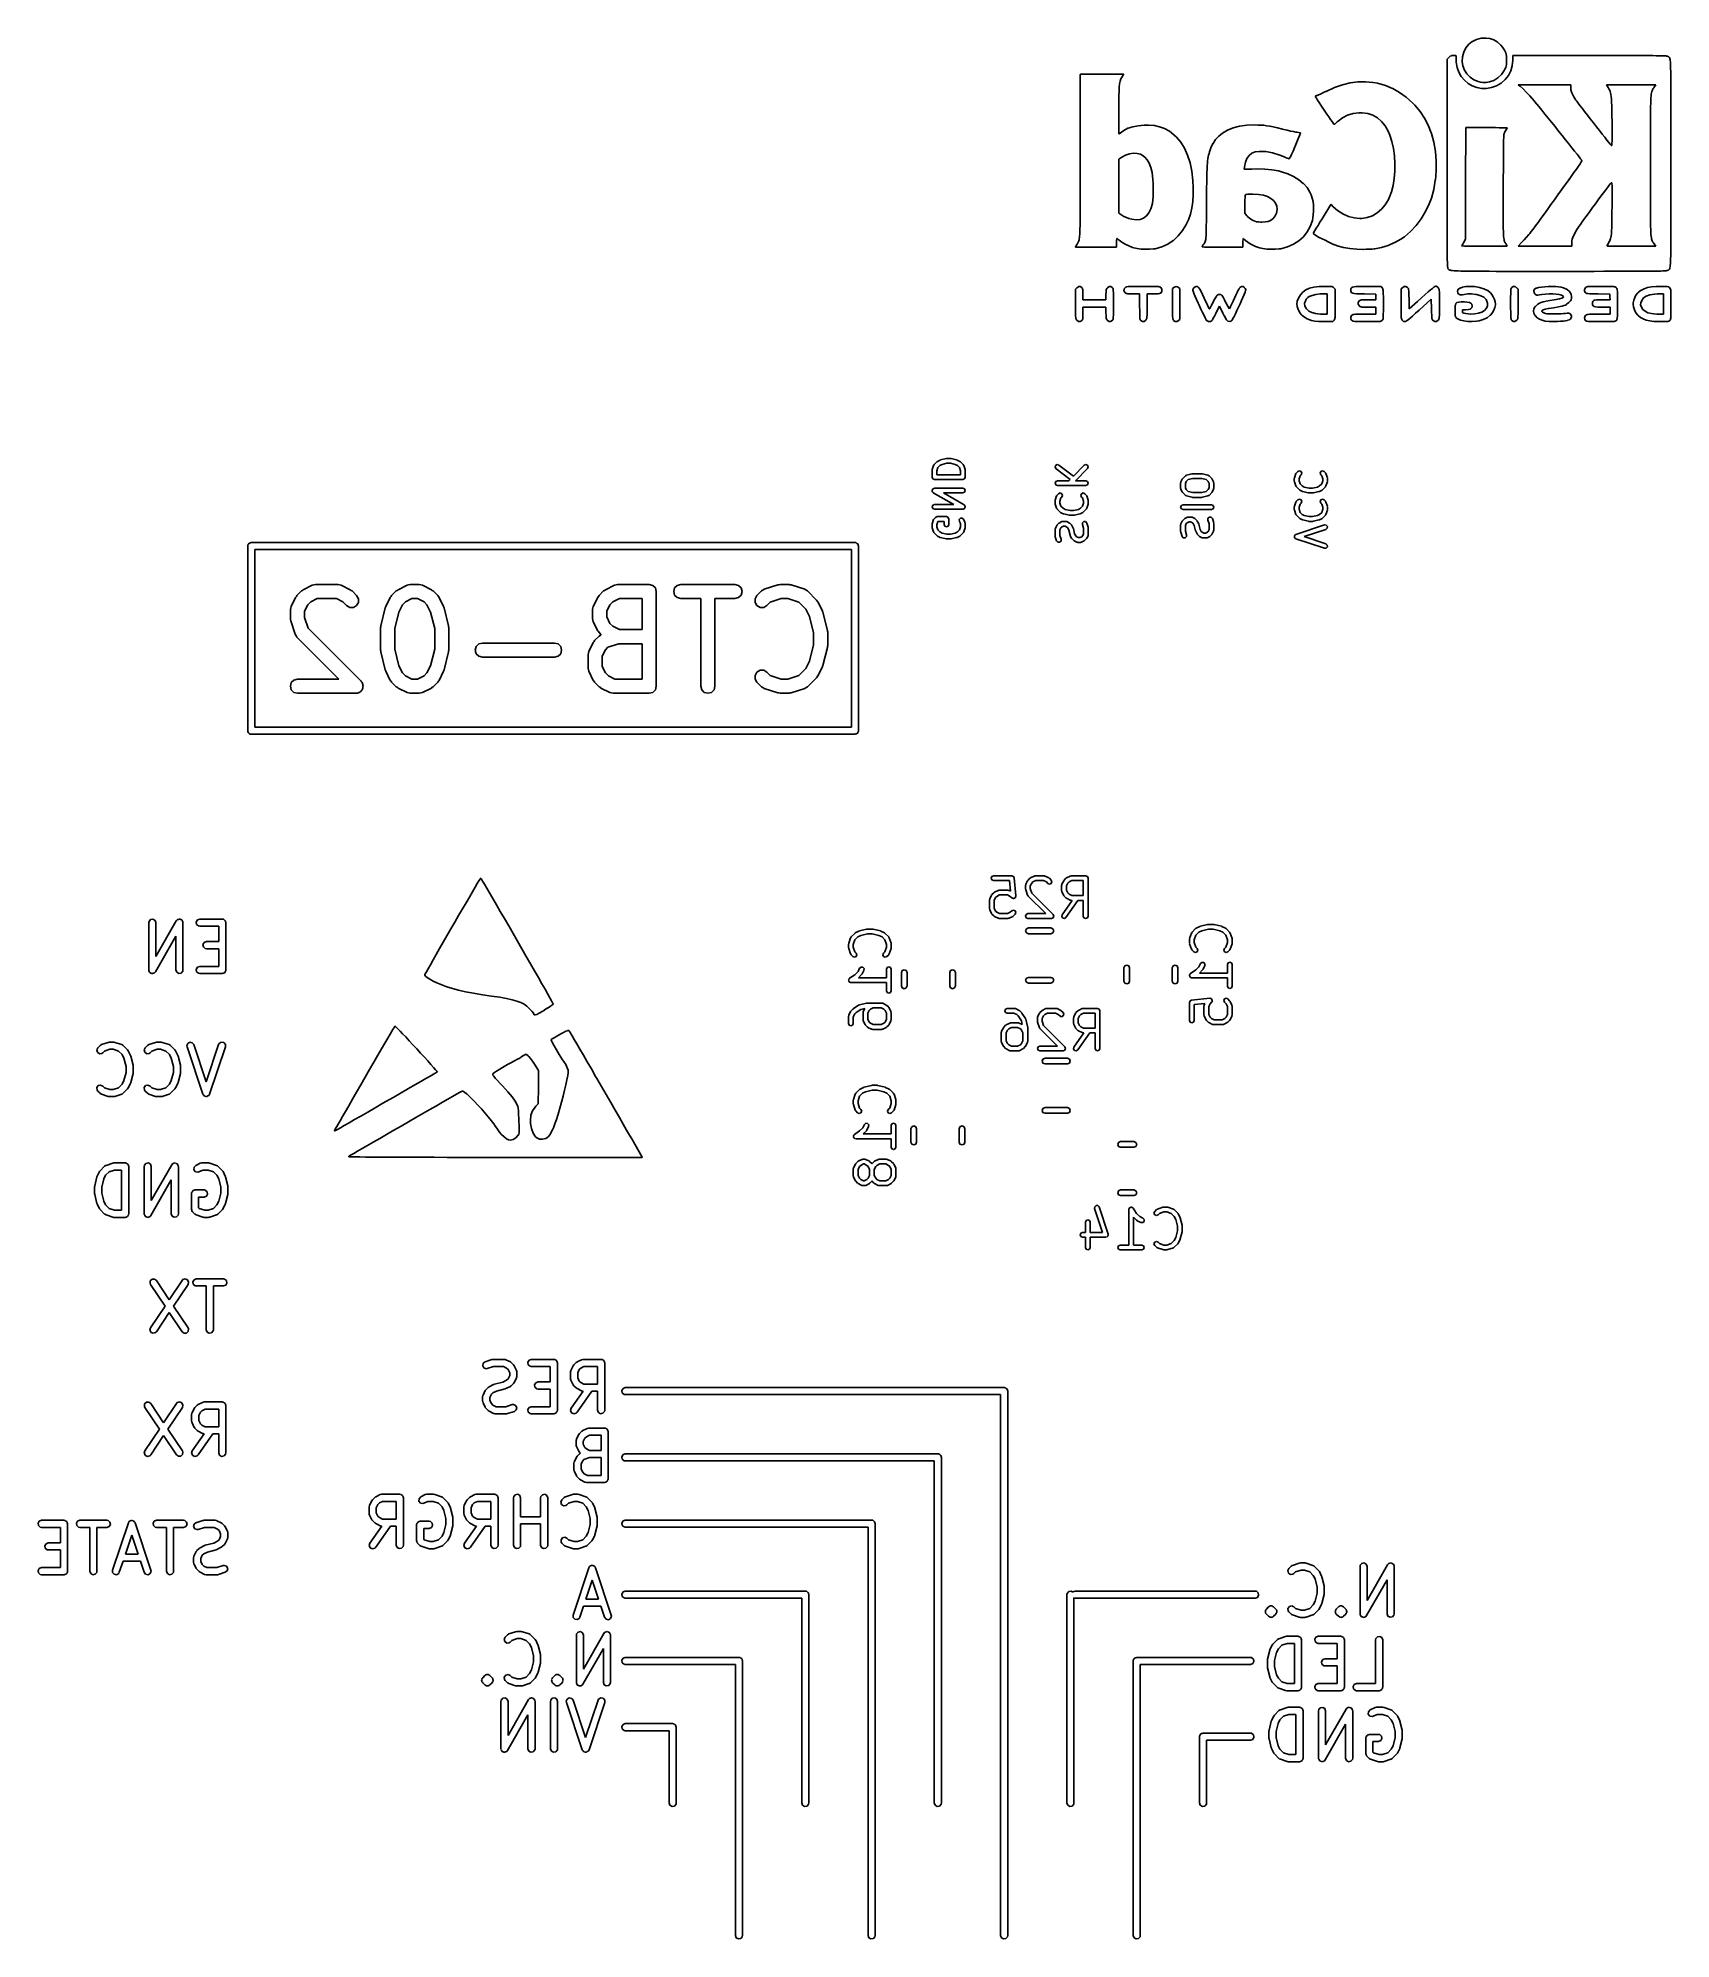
# Model space of a CAD drawing. Extents: x 131 to 165.5, y -106.3 to -66.1.
import ezdxf

# ---------------------------------------------------------------- set-up
doc = ezdxf.new("R2010")
doc.units = 0
doc.layers.add('BLACK', color=7, linetype='CONTINUOUS')

msp = doc.modelspace()

# ---------------------------------------------------------------- linework, layer by layer
at = {"layer": 'BLACK', "linetype": 'CONTINUOUS'}
for p, q in [((161.150536, -66.325342), (161.211492, -66.250267)), ((161.211492, -66.250267), (161.211982, -66.250001)), ((161.211982, -66.250001), (161.212252, -66.249513)), ((161.212252, -66.249513), (161.287063, -66.189735)), ((161.287063, -66.189735), (161.287598, -66.189579)), ((161.287598, -66.189579), (161.287967, -66.189159)), ((161.287967, -66.189159), (161.374551, -66.146327)), ((161.374551, -66.146327), (161.375102, -66.14629)), ((161.375102, -66.14629), (161.375547, -66.14596)), ((161.375547, -66.14596), (161.471822, -66.121722)), ((161.471822, -66.121722), (161.472359, -66.121801)), ((161.472359, -66.121801), (161.472851, -66.121575)), ((161.472851, -66.121575), (161.576736, -66.11758)), ((161.576736, -66.11758), (161.577153, -66.117734)), ((161.577153, -66.117734), (161.577584, -66.117619)), ((161.577584, -66.117619), (161.655218, -66.127893)), ((161.655218, -66.127893), (161.655639, -66.128136)), ((161.655639, -66.128136), (161.656123, -66.1281)), ((161.656123, -66.1281), (161.738875, -66.155303)), ((161.738875, -66.155303), (161.73932, -66.155686)), ((161.73932, -66.155686), (161.739901, -66.155775)), ((161.739901, -66.155775), (161.814994, -66.201206)), ((161.814994, -66.201206), (161.815298, -66.20162)), ((161.815298, -66.20162), (161.815782, -66.201796)), ((161.815782, -66.201796), (161.887674, -66.267614)), ((160.752866, -66.569031), (160.754331, -66.565495)), ((160.752867, -66.569033), (160.752866, -66.569031)), ((160.752867, -68.760602), (160.752867, -66.569033)), ((160.754331, -66.565495), (160.792713, -66.527114)), ((160.792713, -66.527114), (160.792876, -66.527046)), ((160.792876, -66.527046), (160.792955, -66.526888)), ((160.792955, -66.526888), (160.820061, -66.503149)), ((160.820061, -66.503149), (160.820803, -66.502897)), ((160.820803, -66.502897), (160.821346, -66.502332)), ((160.821346, -66.502332), (160.848244, -66.490532)), ((160.848244, -66.490532), (160.849099, -66.490514)), ((160.849099, -66.490514), (160.849863, -66.490126)), ((160.849863, -66.490126), (160.886169, -66.487282)), ((160.886169, -66.487282), (160.886367, -66.487346)), ((160.886367, -66.487346), (160.88656, -66.487267)), ((160.88656, -66.487267), (160.938489, -66.487267)), ((160.938489, -66.487267), (160.942025, -66.488731)), ((160.942025, -66.488731), (160.943489, -66.492267)), ((160.943489, -66.492267), (160.943489, -66.580114)), ((160.943489, -66.580114), (160.94541, -66.629584)), ((160.94541, -66.629584), (160.964051, -66.739235)), ((161.072295, -66.610495), (161.078145, -66.51323)), ((161.072478, -66.611027), (161.072295, -66.610495)), ((161.072347, -66.611577), (161.072478, -66.611027)), ((161.087201, -66.705435), (161.072347, -66.611577)), ((161.078145, -66.51323), (161.078379, -66.512747)), ((161.078312, -66.512215), (161.104575, -66.415904)), ((161.078379, -66.512747), (161.078312, -66.512215)), ((161.104575, -66.415904), (161.104899, -66.415485)), ((161.104899, -66.415485), (161.10494, -66.414958)), ((161.10494, -66.414958), (161.149959, -66.326231)), ((161.149959, -66.326231), (161.150378, -66.325871)), ((161.150378, -66.325871), (161.150536, -66.325342)), ((161.887674, -66.267614), (161.8878, -66.267884)), ((161.8878, -66.267884), (161.888069, -66.268018)), ((161.888069, -66.268018), (161.926617, -66.312283)), ((161.926617, -66.312283), (161.92672, -66.312591)), ((161.92672, -66.312591), (161.92699, -66.31277)), ((161.92699, -66.31277), (161.966401, -66.371164)), ((161.966401, -66.371164), (161.966505, -66.371674)), ((161.966505, -66.371674), (161.966873, -66.372042)), ((161.966873, -66.372042), (161.992063, -66.432667)), ((161.992063, -66.432667), (161.992063, -66.433194)), ((161.992063, -66.433194), (161.992355, -66.433635)), ((161.992355, -66.433635), (162.00577, -66.502915)), ((162.00577, -66.502915), (162.005694, -66.503283)), ((162.005694, -66.503283), (162.005855, -66.503623)), ((162.005855, -66.503623), (162.009942, -66.58798)), ((162.009662, -66.634575), (162.007453, -66.675718)), ((162.009669, -66.634337), (162.009619, -66.634454)), ((162.009619, -66.634454), (162.009662, -66.634575)), ((162.009948, -66.588252), (162.009669, -66.634337)), ((162.009942, -66.58798), (162.009892, -66.588116)), ((162.009892, -66.588116), (162.009948, -66.588252)), ((162.130603, -66.702042), (162.1414, -66.58882)), ((162.1414, -66.492267), (162.142864, -66.488731)), ((162.1414, -66.58882), (162.1414, -66.492267)), ((162.142864, -66.488731), (162.1464, -66.487267)), ((162.1464, -66.487267), (163.766753, -66.487267)), ((163.766753, -66.487267), (163.977897, -66.48728)), ((163.977897, -66.48728), (163.977898, -66.48728)), ((163.977898, -66.48728), (164.182021, -66.48733)), ((164.182021, -66.48733), (164.182023, -66.48733)), ((164.182023, -66.48733), (164.365689, -66.48743)), ((164.365689, -66.48743), (164.365691, -66.48743)), ((164.365691, -66.48743), (164.529996, -66.487592)), ((164.529996, -66.487592), (164.529997, -66.487592)), ((164.529997, -66.487592), (164.529999, -66.487592)), ((164.529999, -66.487592), (164.676037, -66.487829)), ((164.676037, -66.487829), (164.676039, -66.48783)), ((164.676039, -66.48783), (164.676042, -66.487829)), ((164.676042, -66.487829), (164.804906, -66.488153)), ((164.804906, -66.488153), (164.804909, -66.488154)), ((164.804909, -66.488154), (164.804913, -66.488153)), ((164.804913, -66.488153), (164.917702, -66.488575)), ((164.917702, -66.488575), (164.917705, -66.488576)), ((164.917705, -66.488576), (164.91771, -66.488575)), ((164.91771, -66.488575), (165.015515, -66.489109)), ((165.015515, -66.489109), (165.01552, -66.489111)), ((165.01552, -66.489111), (165.015527, -66.489109)), ((165.015527, -66.489109), (165.099444, -66.489767)), ((165.099444, -66.489767), (165.099451, -66.48977)), ((165.099451, -66.48977), (165.09946, -66.489767)), ((165.09946, -66.489767), (165.170582, -66.490561)), ((165.170582, -66.490561), (165.170594, -66.490566)), ((165.170594, -66.490566), (165.170606, -66.490562)), ((165.170606, -66.490562), (165.230029, -66.491505)), ((165.230029, -66.491505), (165.230045, -66.491511)), ((165.230045, -66.491511), (165.230063, -66.491505)), ((165.230063, -66.491505), (165.278881, -66.492609)), ((165.278881, -66.492609), (165.278906, -66.49262)), ((165.278906, -66.49262), (165.27893, -66.492611)), ((165.27893, -66.492611), (165.31824, -66.493887)), ((165.31824, -66.493887), (165.318276, -66.493903)), ((165.318276, -66.493903), (165.318314, -66.49389)), ((165.318314, -66.49389), (165.349206, -66.495353)), ((165.349206, -66.495353), (165.34926, -66.495378)), ((165.34926, -66.495378), (165.34932, -66.495359)), ((165.34932, -66.495359), (165.372892, -66.497019)), ((165.372892, -66.497019), (165.372981, -66.497063)), ((165.372981, -66.497063), (165.373077, -66.497036)), ((165.373077, -66.497036), (165.390423, -66.498907)), ((165.390423, -66.498907), (165.390568, -66.498986)), ((165.390568, -66.498986), (165.390731, -66.49895)), ((165.390731, -66.49895), (165.402944, -66.501044)), ((165.402944, -66.501044), (165.403184, -66.501195)), ((165.403184, -66.501195), (165.403468, -66.501163)), ((165.403468, -66.501163), (165.411644, -66.503491)), ((165.411644, -66.503491), (165.412013, -66.503783)), ((165.412013, -66.503783), (165.412483, -66.503814)), ((165.412483, -66.503814), (165.417717, -66.50639)), ((165.417717, -66.50639), (165.417857, -66.506549)), ((165.417857, -66.506549), (165.418065, -66.50658)), ((165.418065, -66.50658), (165.423943, -66.510078)), ((165.423943, -66.510078), (165.430591, -66.513545)), ((165.430591, -66.513545), (165.43065, -66.513615)), ((165.43065, -66.513615), (165.430743, -66.513627)), ((165.430743, -66.513627), (165.436942, -66.517137)), ((165.436942, -66.517137), (165.437184, -66.517447)), ((165.437184, -66.517447), (165.437564, -66.517554)), ((165.437564, -66.517554), (165.443212, -66.521984)), ((165.443212, -66.521984), (165.443495, -66.522486)), ((165.443495, -66.522486), (165.444003, -66.522761)), ((165.444003, -66.522761), (165.449124, -66.529051)), ((165.449124, -66.529051), (165.449282, -66.529581)), ((165.449282, -66.529581), (165.449704, -66.529942)), ((165.449704, -66.529942), (165.454326, -66.539035)), ((165.454326, -66.539035), (165.454358, -66.539447)), ((165.454358, -66.539447), (165.454627, -66.539764)), ((165.454627, -66.539764), (165.458773, -66.552603)), ((165.458773, -66.552603), (165.45875, -66.552878)), ((165.45875, -66.552878), (165.458907, -66.553107)), ((165.458907, -66.553107), (165.462605, -66.57063)), ((165.462605, -66.57063), (165.462572, -66.570806)), ((165.462572, -66.570806), (165.462664, -66.570962)), ((165.462664, -66.570962), (165.465938, -66.594113)), ((165.465938, -66.594113), (165.465908, -66.594226)), ((165.465908, -66.594226), (165.465964, -66.594331)), ((165.465964, -66.594331), (165.46884, -66.624053)), ((165.46884, -66.624053), (165.468817, -66.624127)), ((165.468817, -66.624127), (165.468852, -66.624198)), ((165.468852, -66.624198), (165.471356, -66.661429)), ((153.008493, -68.572244), (153.008689, -66.887377)), ((153.008689, -66.887377), (153.010153, -66.883842)), ((153.010153, -66.883842), (153.011665, -66.883216)), ((153.011665, -66.883216), (153.013689, -66.882378)), ((153.013689, -66.882378), (153.919017, -66.882378)), ((153.849285, -67.0285), (153.837851, -67.08304)), ((153.866751, -66.982103), (153.849285, -67.0285)), ((153.892596, -66.936239), (153.866751, -66.982103)), ((153.898747, -66.926838), (153.892596, -66.936239)), ((153.923179, -66.890149), (153.898747, -66.926838)), ((153.919017, -66.882378), (153.920359, -66.882933)), ((153.920359, -66.882933), (153.921789, -66.883216)), ((153.921789, -66.883216), (153.922076, -66.883644)), ((153.922076, -66.883644), (153.922553, -66.883842)), ((153.922553, -66.883842), (153.923108, -66.885183)), ((153.923108, -66.885183), (153.92392, -66.886394)), ((153.92346, -66.888721), (153.923179, -66.890149)), ((153.924017, -66.887378), (153.92346, -66.888721)), ((153.92392, -66.886394), (153.923819, -66.886901)), ((153.923819, -66.886901), (153.924017, -66.887378)), ((158.710775, -67.065288), (158.870916, -67.044114)), ((158.870916, -67.044114), (158.87121, -67.044192)), ((158.87121, -67.044192), (158.871489, -67.044072)), ((158.871489, -67.044072), (159.029894, -67.041467)), ((159.029894, -67.041467), (159.030175, -67.041577)), ((159.030175, -67.041577), (159.030465, -67.04149)), ((159.030465, -67.04149), (159.189199, -67.057057)), ((159.189199, -67.057057), (159.189394, -67.057161)), ((159.189394, -67.057161), (159.189611, -67.057115)), ((159.189611, -67.057115), (159.285168, -67.074605)), ((160.964051, -66.739235), (161.000762, -66.839857)), ((161.000762, -66.839857), (161.053467, -66.930254)), ((161.053467, -66.930254), (161.12009, -67.00912)), ((161.087486, -66.7059), (161.087201, -66.705435)), ((161.087472, -66.706445), (161.087486, -66.7059)), ((161.121172, -66.794302), (161.087472, -66.706445)), ((161.12009, -67.00912), (161.198531, -67.075105)), ((161.121535, -66.794685), (161.121172, -66.794302)), ((161.121628, -66.795205), (161.121535, -66.794685)), ((161.172316, -66.874464), (161.121628, -66.795205)), ((161.172742, -66.874761), (161.172316, -66.874464)), ((161.172934, -66.875246), (161.172742, -66.874761)), ((161.238751, -66.943312), (161.172934, -66.875246)), ((161.23923, -66.94352), (161.238751, -66.943312)), ((161.239516, -66.943959), (161.23923, -66.94352)), ((161.318605, -66.998235), (161.239516, -66.943959)), ((161.319127, -66.998345), (161.318605, -66.998235)), ((161.319503, -66.998724), (161.319127, -66.998345)), ((161.410003, -67.036614), (161.319503, -66.998724)), ((161.410419, -67.036615), (161.410003, -67.036614)), ((161.410756, -67.036861), (161.410419, -67.036615)), ((161.462022, -67.049285), (161.410756, -67.036861)), ((161.462207, -67.049256), (161.462022, -67.049285)), ((161.462367, -67.049356), (161.462207, -67.049256)), ((161.506865, -67.056877), (161.462367, -67.049356)), ((161.507075, -67.056828), (161.506865, -67.056877)), ((161.507266, -67.056928), (161.507075, -67.056828)), ((161.541568, -67.0599), (161.507266, -67.056928)), ((161.541923, -67.059787), (161.541568, -67.0599)), ((161.542275, -67.059911), (161.541923, -67.059787)), ((161.575236, -67.058086), (161.542275, -67.059911)), ((161.575504, -67.057957), (161.575236, -67.058086)), ((161.575797, -67.058024), (161.575504, -67.057957)), ((161.616271, -67.051154), (161.575797, -67.058024)), ((161.616359, -67.051098), (161.616271, -67.051154)), ((161.616465, -67.051118), (161.616359, -67.051098)), ((161.649562, -67.044143), (161.616465, -67.051118)), ((161.649818, -67.043967), (161.649562, -67.044143)), ((161.650129, -67.043988), (161.649818, -67.043967)), ((161.743545, -67.012479), (161.650129, -67.043988)), ((161.743981, -67.012097), (161.743545, -67.012479)), ((161.744554, -67.012008), (161.743981, -67.012097)), ((161.828226, -66.960884), (161.744554, -67.012008)), ((161.828558, -66.960427), (161.828226, -66.960884)), ((161.829082, -66.960223), (161.828558, -66.960427)), ((161.901128, -66.891035), (161.829082, -66.960223)), ((161.896265, -67.068455), (161.980639, -66.994238)), ((161.901343, -66.890543), (161.901128, -66.891035)), ((161.901794, -66.890249), (161.901343, -66.890543)), ((161.960329, -66.804548), (161.901794, -66.890249)), ((161.960397, -66.804222), (161.960329, -66.804548)), ((161.96065, -66.804007), (161.960397, -66.804222)), ((161.974598, -66.776768), (161.96065, -66.804007)), ((161.974608, -66.776637), (161.974598, -66.776768)), ((161.974704, -66.776548), (161.974608, -66.776637)), ((161.991142, -66.740182), (161.974704, -66.776548)), ((161.980639, -66.994238), (162.048783, -66.90691)), ((161.99115, -66.739918), (161.991142, -66.740182)), ((161.991323, -66.739721), (161.99115, -66.739918)), ((162.001632, -66.709181), (161.991323, -66.739721)), ((162.001821, -66.708435), (162.001604, -66.708776)), ((162.001604, -66.708776), (162.001632, -66.709181)), ((162.007387, -66.676303), (162.001821, -66.708435)), ((162.007453, -66.675718), (162.007318, -66.675998)), ((162.007318, -66.675998), (162.007387, -66.676303)), ((162.048783, -66.90691), (162.099255, -66.808749)), ((162.099255, -66.808749), (162.130603, -66.702042)), ((165.471356, -66.661429), (165.471338, -66.661481)), ((165.471338, -66.661481), (165.471361, -66.661529)), ((165.471361, -66.661529), (165.473518, -66.707213)), ((165.473518, -66.707213), (165.473505, -66.707247)), ((165.473505, -66.707247), (165.473521, -66.707282)), ((165.473521, -66.707282), (165.475357, -66.762361)), ((165.475357, -66.762361), (165.475348, -66.762384)), ((165.475348, -66.762384), (165.475359, -66.762409)), ((165.475359, -66.762409), (165.476899, -66.827823)), ((165.476899, -66.827823), (165.476891, -66.827841)), ((165.476891, -66.827841), (165.476899, -66.827858)), ((165.476899, -66.827858), (165.478169, -66.904551)), ((165.478169, -66.904551), (165.478164, -66.904562)), ((165.478164, -66.904562), (165.47817, -66.904575)), ((165.47817, -66.904575), (165.479195, -66.993486)), ((165.479195, -66.993486), (165.479191, -66.993495)), ((165.479191, -66.993495), (165.479195, -66.993505)), ((165.479195, -66.993505), (165.480001, -67.095577)), ((153.82374, -67.396333), (153.82268, -67.481575)), ((153.824998, -67.318811), (153.823739, -67.396331)), ((153.823739, -67.396331), (153.82374, -67.396333)), ((153.826443, -67.251683), (153.824998, -67.318811)), ((153.828058, -67.197846), (153.826443, -67.251683)), ((153.829831, -67.159938), (153.828058, -67.197846)), ((153.830313, -67.153091), (153.829831, -67.159938)), ((153.837851, -67.08304), (153.830313, -67.153091)), ((157.971444, -67.347918), (157.971754, -67.347255)), ((157.971869, -67.349094), (157.971444, -67.347918)), ((157.971709, -67.346524), (157.972538, -67.345584)), ((157.971754, -67.347255), (157.971709, -67.346524)), ((157.971947, -67.350344), (157.971869, -67.349094)), ((157.97705, -67.360777), (157.971947, -67.350344)), ((157.972538, -67.345584), (157.973069, -67.344453)), ((157.973069, -67.344453), (157.97768, -67.340247)), ((157.977235, -67.360941), (157.97705, -67.360777)), ((157.977274, -67.361184), (157.977235, -67.360941)), ((157.993314, -67.387472), (157.977274, -67.361184)), ((157.97768, -67.340247), (157.978822, -67.339834)), ((157.978822, -67.339834), (157.979789, -67.339103)), ((157.979789, -67.339103), (157.998979, -67.334101)), ((157.993357, -67.387503), (157.993314, -67.387472)), ((157.993367, -67.387557), (157.993357, -67.387503)), ((158.018497, -67.426947), (157.993367, -67.387557)), ((157.998979, -67.334101), (157.998981, -67.334101)), ((157.998981, -67.334101), (158.008267, -67.331629)), ((158.008267, -67.331629), (158.035871, -67.320639)), ((158.018517, -67.426961), (158.018497, -67.426947)), ((158.018522, -67.426985), (158.018517, -67.426961)), ((158.050896, -67.476719), (158.018522, -67.426985)), ((158.035871, -67.320639), (158.077378, -67.30225)), ((158.077378, -67.30225), (158.128851, -67.278207)), ((158.128851, -67.278207), (158.186505, -67.250201)), ((158.186505, -67.250201), (158.186506, -67.2502)), ((158.186506, -67.2502), (158.19775, -67.244668)), ((158.19775, -67.244668), (158.19785, -67.244661)), ((158.19785, -67.244661), (158.19792, -67.244588)), ((158.19792, -67.244588), (158.37565, -67.165323)), ((158.37565, -67.165323), (158.375868, -67.165317)), ((158.375868, -67.165317), (158.376033, -67.16517)), ((158.376033, -67.16517), (158.545836, -67.105666)), ((158.545836, -67.105666), (158.546093, -67.10568)), ((158.546093, -67.10568), (158.546301, -67.105528)), ((158.546301, -67.105528), (158.710241, -67.065388)), ((158.710241, -67.065388), (158.710526, -67.065431)), ((158.710526, -67.065431), (158.710775, -67.065288)), ((159.285168, -67.074605), (159.285361, -67.074729)), ((159.285361, -67.074729), (159.28559, -67.074701)), ((159.28559, -67.074701), (159.44988, -67.119742)), ((159.44988, -67.119742), (159.450132, -67.119938)), ((159.450132, -67.119938), (159.450453, -67.119937)), ((159.450453, -67.119937), (159.604485, -67.183029)), ((159.604485, -67.183029), (159.604718, -67.18326)), ((159.604718, -67.18326), (159.605044, -67.1833)), ((159.605044, -67.1833), (159.750965, -67.26556)), ((159.750965, -67.26556), (159.751159, -67.265807)), ((159.751159, -67.265807), (159.751464, -67.265882)), ((159.751464, -67.265882), (159.891421, -67.368424)), ((159.891421, -67.368424), (159.891567, -67.368664)), ((159.891567, -67.368664), (159.891832, -67.36876)), ((159.891832, -67.36876), (160.027974, -67.492701)), ((161.198531, -67.075105), (161.286699, -67.126879)), ((161.286699, -67.126879), (161.382491, -67.1631)), ((161.382491, -67.1631), (161.483796, -67.182438)), ((161.483796, -67.182438), (161.588549, -67.183568)), ((161.588549, -67.183568), (161.694649, -67.165158)), ((161.694649, -67.165158), (161.800059, -67.125857)), ((161.800059, -67.125857), (161.896265, -67.068455)), ((163.368534, -67.106868), (162.256972, -67.107113)), ((162.256972, -67.107113), (162.284929, -67.128769)), ((162.284929, -67.128769), (162.284938, -67.128785)), ((162.284938, -67.128785), (162.284955, -67.12879)), ((162.284955, -67.12879), (162.294336, -67.136157)), ((162.294336, -67.136157), (162.294397, -67.136265)), ((162.294397, -67.136265), (162.294516, -67.136305)), ((162.294516, -67.136305), (162.357451, -67.190654)), ((162.357451, -67.190654), (162.357529, -67.19081)), ((162.357529, -67.19081), (162.357693, -67.190877)), ((162.357693, -67.190877), (162.426507, -67.258698)), ((162.426507, -67.258698), (162.426558, -67.258818)), ((162.426558, -67.258818), (162.426677, -67.258874)), ((162.426677, -67.258874), (162.503275, -67.34213)), ((162.503275, -67.34213), (162.503307, -67.342219)), ((162.503307, -67.342219), (162.503392, -67.342262)), ((162.503392, -67.342262), (162.589684, -67.442924)), ((162.589684, -67.442924), (162.589697, -67.442964)), ((162.589697, -67.442964), (162.589735, -67.442984)), ((162.589735, -67.442984), (162.606899, -67.463653)), ((163.363835, -67.150132), (163.363979, -67.149717)), ((163.367138, -67.207475), (163.363835, -67.150132)), ((163.363857, -67.149296), (163.368534, -67.106868)), ((163.363979, -67.149717), (163.363857, -67.149296)), ((163.367416, -67.208052), (163.367138, -67.207475)), ((163.367361, -67.208692), (163.367416, -67.208052)), ((163.388893, -67.276967), (163.367361, -67.208692)), ((163.38916, -67.277286), (163.388893, -67.276967)), ((163.389191, -67.277704), (163.38916, -67.277286)), ((163.429165, -67.357453), (163.389191, -67.277704)), ((163.429355, -67.357618), (163.429165, -67.357453)), ((163.429398, -67.357868), (163.429355, -67.357618)), ((163.474706, -67.43015), (163.429398, -67.357868)), ((163.47484, -67.430245), (163.474706, -67.43015)), ((163.474878, -67.430406), (163.47484, -67.430245)), ((163.491096, -67.453052), (163.474878, -67.430406)), ((163.491141, -67.45308), (163.491096, -67.453052)), ((163.491155, -67.453132), (163.491141, -67.45308)), ((163.519208, -67.490688), (163.491155, -67.453132)), ((164.121161, -67.106867), (164.154594, -67.162386)), ((165.162688, -67.106867), (164.121161, -67.106867)), ((164.154594, -67.162386), (164.154598, -67.162417)), ((164.154598, -67.162417), (164.154624, -67.162437)), ((164.154624, -67.162437), (164.169306, -67.187476)), ((164.169306, -67.187476), (164.169322, -67.187596)), ((164.169322, -67.187596), (164.169416, -67.187674)), ((164.169416, -67.187674), (164.183954, -67.215255)), ((164.183954, -67.215255), (164.183973, -67.215463)), ((164.183973, -67.215463), (164.184124, -67.21561)), ((164.184124, -67.21561), (164.19622, -67.243724)), ((164.19622, -67.243724), (164.196223, -67.243977)), ((164.196223, -67.243977), (164.196388, -67.244172)), ((164.196388, -67.244172), (164.206293, -67.275022)), ((164.206293, -67.275022), (164.206273, -67.275265)), ((164.206273, -67.275265), (164.206413, -67.275465)), ((164.206413, -67.275465), (164.214375, -67.311258)), ((164.214375, -67.311258), (164.21434, -67.311452)), ((164.21434, -67.311452), (164.214442, -67.311622)), ((164.214442, -67.311622), (164.220709, -67.354561)), ((164.220709, -67.354561), (164.220674, -67.354698)), ((164.220674, -67.354698), (164.22074, -67.354824)), ((164.22074, -67.354824), (164.225561, -67.407115)), ((164.225561, -67.407115), (164.225532, -67.407205)), ((164.225532, -67.407205), (164.225574, -67.407291)), ((164.225574, -67.407291), (164.229198, -67.471136)), ((165.053467, -67.490565), (165.055662, -67.42941)), ((165.055662, -67.42941), (165.055681, -67.429367)), ((165.055666, -67.429323), (165.058392, -67.378225)), ((165.055681, -67.429367), (165.055666, -67.429323)), ((165.058392, -67.378225), (165.05842, -67.378164)), ((165.0584, -67.378101), (165.061716, -67.335876)), ((165.05842, -67.378164), (165.0584, -67.378101)), ((165.061716, -67.335876), (165.06176, -67.335789)), ((165.061734, -67.335697), (165.065695, -67.301158)), ((165.06176, -67.335789), (165.061734, -67.335697)), ((165.065695, -67.301158), (165.06576, -67.301039)), ((165.06573, -67.300907), (165.070393, -67.272866)), ((165.06576, -67.301039), (165.06573, -67.300907)), ((165.070393, -67.272866), (165.07049, -67.272709)), ((165.070461, -67.272526), (165.075884, -67.249798)), ((165.07049, -67.272709), (165.070461, -67.272526)), ((165.075884, -67.249798), (165.076023, -67.249605)), ((165.076007, -67.249368), (165.082245, -67.230766)), ((165.076023, -67.249605), (165.076007, -67.249368)), ((165.082245, -67.230766), (165.082423, -67.23056)), ((165.082423, -67.23056), (165.082433, -67.230289)), ((165.082433, -67.230289), (165.089544, -67.214626)), ((165.089544, -67.214626), (165.089733, -67.214448)), ((165.089733, -67.214448), (165.089768, -67.214191)), ((165.089768, -67.214191), (165.097809, -67.200282)), ((165.097809, -67.200282), (165.097959, -67.200166)), ((165.097959, -67.200166), (165.097997, -67.199982)), ((165.097997, -67.199982), (165.107025, -67.186639)), ((165.107025, -67.186639), (165.107092, -67.186594)), ((165.107092, -67.186594), (165.107111, -67.186516)), ((165.107111, -67.186516), (165.117181, -67.172554)), ((165.117181, -67.172554), (165.128327, -67.156821)), ((165.128327, -67.156821), (165.162688, -67.106867)), ((165.480001, -67.095577), (165.479998, -67.095584)), ((165.479998, -67.095584), (165.480001, -67.095591)), ((165.480001, -67.095591), (165.480034, -67.101841)), ((165.480034, -67.101841), (165.480614, -67.211766)), ((165.480614, -67.211766), (165.480612, -67.21177)), ((165.480612, -67.21177), (165.480614, -67.211775)), ((165.480614, -67.211775), (165.481059, -67.342994)), ((165.481059, -67.342994), (165.481057, -67.342997)), ((165.481057, -67.342997), (165.481059, -67.343001)), ((165.481059, -67.343001), (165.481362, -67.490205)), ((153.820812, -67.755933), (153.82067, -67.844419)), ((153.82067, -67.844419), (153.82067, -67.84442)), ((153.82067, -67.84442), (153.820789, -67.926834)), ((153.821203, -67.664128), (153.820812, -67.755933)), ((153.821829, -67.571758), (153.821203, -67.664128)), ((153.82268, -67.481575), (153.821829, -67.571758)), ((158.050908, -67.476727), (158.050896, -67.476719)), ((158.050911, -67.476742), (158.050908, -67.476727)), ((158.088682, -67.534066), (158.050911, -67.476742)), ((158.08869, -67.534071), (158.088682, -67.534066)), ((158.088693, -67.534083), (158.08869, -67.534071)), ((158.130014, -67.596244), (158.088693, -67.534083)), ((158.130022, -67.596249), (158.130014, -67.596244)), ((158.130024, -67.596258), (158.130022, -67.596249)), ((158.173048, -67.6605), (158.130024, -67.596258)), ((158.173055, -67.660504), (158.173048, -67.6605)), ((158.173057, -67.660514), (158.173055, -67.660504)), ((158.215938, -67.724081), (158.173057, -67.660514)), ((158.215945, -67.724086), (158.215938, -67.724081)), ((158.215948, -67.724096), (158.215945, -67.724086)), ((158.256839, -67.784237), (158.215948, -67.724096)), ((158.256849, -67.784243), (158.256839, -67.784237)), ((158.256852, -67.784256), (158.256849, -67.784243)), ((158.293907, -67.838211), (158.256852, -67.784256)), ((158.293923, -67.838221), (158.293907, -67.838211)), ((158.293927, -67.838239), (158.293923, -67.838221)), ((158.325298, -67.883256), (158.293927, -67.838239)), ((158.547666, -67.800906), (158.451698, -67.875782)), ((158.653559, -67.74589), (158.547666, -67.800906)), ((158.768188, -67.711056), (158.653559, -67.74589)), ((158.89029, -67.696884), (158.768188, -67.711056)), ((158.959039, -67.698044), (158.89029, -67.696884)), ((159.079439, -67.715101), (158.959039, -67.698044)), ((159.187768, -67.750691), (159.079439, -67.715101)), ((159.28454, -67.805077), (159.187768, -67.750691)), ((159.370163, -67.878561), (159.28454, -67.805077)), ((160.027974, -67.492701), (160.028045, -67.492852)), ((160.028045, -67.492852), (160.028199, -67.492919)), ((160.028199, -67.492919), (160.072063, -67.538181)), ((160.072063, -67.538181), (160.072127, -67.538343)), ((160.072127, -67.538343), (160.072284, -67.538424)), ((160.072284, -67.538424), (160.184569, -67.670629)), ((160.184569, -67.670629), (160.184658, -67.670905)), ((160.184658, -67.670905), (160.184901, -67.671066)), ((160.184901, -67.671066), (160.278115, -67.809032)), ((160.278115, -67.809032), (160.278176, -67.809332)), ((160.278176, -67.809332), (160.27841, -67.809529)), ((160.27841, -67.809529), (160.355157, -67.957447)), ((162.606899, -67.463653), (162.606902, -67.463664)), ((162.606902, -67.463664), (162.606913, -67.46367)), ((162.606913, -67.46367), (162.647694, -67.513232)), ((162.647694, -67.513232), (162.647696, -67.513241)), ((162.647696, -67.513241), (162.647705, -67.513246)), ((162.647705, -67.513246), (162.697461, -67.574163)), ((162.697461, -67.574163), (162.697462, -67.574169)), ((162.697462, -67.574169), (162.697468, -67.574172)), ((162.697468, -67.574172), (162.754835, -67.644744)), ((162.754835, -67.644744), (162.754836, -67.644749)), ((162.754836, -67.644749), (162.75484, -67.644751)), ((162.75484, -67.644751), (162.818454, -67.723277)), ((162.818454, -67.723277), (162.818454, -67.72328)), ((162.818454, -67.72328), (162.818458, -67.723282)), ((162.818458, -67.723282), (162.886958, -67.808062)), ((162.886958, -67.808062), (162.886958, -67.808064)), ((162.886958, -67.808064), (162.886962, -67.808066)), ((162.886962, -67.808066), (162.958982, -67.897399)), ((163.519226, -67.490698), (163.519208, -67.490688)), ((163.519232, -67.49072), (163.519226, -67.490698)), ((163.557448, -67.541045), (163.519232, -67.49072)), ((163.557458, -67.54105), (163.557448, -67.541045)), ((163.557461, -67.541062), (163.557458, -67.54105)), ((163.604168, -67.602014), (163.557461, -67.541062)), ((163.604175, -67.602018), (163.604168, -67.602014)), ((163.604177, -67.602025), (163.604175, -67.602018)), ((163.657701, -67.671463), (163.604177, -67.602025)), ((163.657705, -67.671465), (163.657701, -67.671463)), ((163.657707, -67.671472), (163.657705, -67.671465)), ((163.716378, -67.747255), (163.657707, -67.671472)), ((163.716381, -67.747257), (163.716378, -67.747255)), ((163.716383, -67.747262), (163.716381, -67.747257)), ((163.778527, -67.827248), (163.716383, -67.747262)), ((163.778529, -67.827249), (163.778527, -67.827248)), ((163.778531, -67.827254), (163.778529, -67.827249)), ((163.842477, -67.909302), (163.778531, -67.827254)), ((164.229198, -67.471136), (164.229178, -67.471192)), ((164.229178, -67.471192), (164.229203, -67.471247)), ((164.229203, -67.471247), (164.231878, -67.548853)), ((164.231878, -67.548853), (164.231865, -67.548886)), ((164.231865, -67.548886), (164.23188, -67.548919)), ((164.23188, -67.548919), (164.233856, -67.642489)), ((164.233856, -67.642489), (164.233848, -67.642507)), ((164.233848, -67.642507), (164.233857, -67.642526)), ((164.233857, -67.642526), (164.235382, -67.754264)), ((164.235382, -67.754264), (164.235378, -67.754273)), ((164.235378, -67.754273), (164.235382, -67.754283)), ((164.235382, -67.754283), (164.236704, -67.886395)), ((165.048484, -67.988901), (165.04887, -67.859659)), ((165.04887, -67.859646), (165.049505, -67.746394)), ((165.048872, -67.859652), (165.04887, -67.859646)), ((165.04887, -67.859659), (165.048872, -67.859652)), ((165.049505, -67.746374), (165.050444, -67.647928)), ((165.049509, -67.746384), (165.049505, -67.746374)), ((165.049505, -67.746394), (165.049509, -67.746384)), ((165.050444, -67.647928), (165.05045, -67.647912)), ((165.050445, -67.647898), (165.051746, -67.563067)), ((165.05045, -67.647912), (165.050445, -67.647898)), ((165.051746, -67.563025), (165.053465, -67.490626)), ((165.051754, -67.563047), (165.051746, -67.563025)), ((165.051746, -67.563067), (165.051754, -67.563047)), ((165.053465, -67.490626), (165.053478, -67.490595)), ((165.053478, -67.490595), (165.053467, -67.490565)), ((165.481362, -67.490205), (165.48136, -67.490207)), ((165.48136, -67.490207), (165.481362, -67.49021)), ((165.481362, -67.49021), (165.481548, -67.654343)), ((165.481548, -67.654343), (165.481547, -67.654344)), ((165.481547, -67.654344), (165.481548, -67.654346)), ((165.481548, -67.654346), (165.481642, -67.836349)), ((165.481642, -67.836349), (165.481641, -67.83635)), ((165.481641, -67.83635), (165.481642, -67.836351)), ((165.481642, -67.836351), (165.481671, -68.037164)), ((153.820789, -67.926834), (153.82079, -67.926835)), ((153.82079, -67.926835), (153.821182, -68.000423)), ((153.821182, -68.000423), (153.821183, -68.000424)), ((153.821183, -68.000424), (153.821861, -68.062423)), ((153.821861, -68.062423), (153.822838, -68.110078)), ((153.822838, -68.110078), (153.824117, -68.140435)), ((153.824117, -68.140435), (153.824644, -68.143971)), ((153.824644, -68.143971), (153.826349, -68.143057)), ((153.826349, -68.143057), (153.847736, -68.128295)), ((153.847736, -68.128295), (153.877024, -68.106441)), ((153.877024, -68.106441), (153.877101, -68.106421)), ((153.877101, -68.106421), (153.877146, -68.106352)), ((153.877146, -68.106352), (153.926011, -68.07214)), ((153.926011, -68.07214), (153.926335, -68.072068)), ((153.926335, -68.072068), (153.926547, -68.071813)), ((153.926547, -68.071813), (154.014793, -68.025291)), ((154.014793, -68.025291), (154.015202, -68.025252)), ((154.015202, -68.025252), (154.015512, -68.024981)), ((154.015512, -68.024981), (154.114303, -67.991313)), ((154.114303, -67.991313), (154.114663, -67.991336)), ((154.114663, -67.991336), (154.114965, -67.991137)), ((154.114965, -67.991137), (154.227559, -67.969322)), ((154.227559, -67.969322), (154.227837, -67.969378)), ((154.227837, -67.969378), (154.228089, -67.969249)), ((154.228089, -67.969249), (154.357743, -67.958283)), ((154.357743, -67.958283), (154.357927, -67.958341)), ((154.357927, -67.958341), (154.358107, -67.958265)), ((154.358107, -67.958265), (154.450614, -67.957219)), ((154.450614, -67.957219), (154.45084, -67.957309)), ((154.45084, -67.957309), (154.451072, -67.957235)), ((154.451072, -67.957235), (154.572414, -67.96703)), ((154.572414, -67.96703), (154.572731, -67.967192)), ((154.572731, -67.967192), (154.573083, -67.96713)), ((154.573083, -67.96713), (154.683171, -67.99129)), ((154.683171, -67.99129), (154.683495, -67.991516)), ((154.683495, -67.991516), (154.683889, -67.991506)), ((154.683889, -67.991506), (154.787179, -68.031117)), ((154.787179, -68.031117), (154.787448, -68.031372)), ((154.787448, -68.031372), (154.787819, -68.031415)), ((154.787819, -68.031415), (154.888769, -68.087563)), ((154.888769, -68.087563), (154.888922, -68.087756)), ((154.888922, -68.087756), (154.889164, -68.087808)), ((154.889164, -68.087808), (154.93433, -68.118759)), ((154.93433, -68.118759), (154.934492, -68.119008)), ((154.934492, -68.119008), (154.934775, -68.119102)), ((154.934775, -68.119102), (155.040183, -68.210334)), ((155.040183, -68.210334), (155.040369, -68.210706)), ((155.040369, -68.210706), (155.040738, -68.210898)), ((155.040738, -68.210898), (155.132365, -68.319889)), ((155.810847, -68.344077), (155.864588, -68.264305)), ((155.864588, -68.264305), (155.864929, -68.264078)), ((155.864929, -68.264078), (155.865071, -68.263697)), ((155.865071, -68.263697), (155.933912, -68.189563)), ((155.933912, -68.189563), (155.934238, -68.189413)), ((155.934238, -68.189413), (155.934408, -68.189097)), ((155.934408, -68.189097), (156.012017, -68.125537)), ((156.012017, -68.125537), (156.012402, -68.12542)), ((156.012402, -68.12542), (156.012645, -68.125098)), ((156.012645, -68.125098), (156.117221, -68.063418)), ((156.117221, -68.063418), (156.117622, -68.063361)), ((156.117622, -68.063361), (156.117913, -68.063079)), ((156.117913, -68.063079), (156.237396, -68.015556)), ((156.237396, -68.015556), (156.237751, -68.015561)), ((156.237751, -68.015561), (156.238037, -68.01535)), ((156.238037, -68.01535), (156.373301, -67.981715)), ((156.373301, -67.981715), (156.373596, -67.981759)), ((156.373596, -67.981759), (156.373855, -67.98161)), ((156.373855, -67.98161), (156.525773, -67.961595)), ((156.525773, -67.961595), (156.526008, -67.961658)), ((156.526008, -67.961658), (156.52623, -67.961556)), ((156.52623, -67.961556), (156.695676, -67.954893)), ((156.695676, -67.954893), (156.695791, -67.954935)), ((156.695791, -67.954935), (156.695906, -67.954889)), ((156.695906, -67.954889), (156.753924, -67.955287)), ((156.753924, -67.955287), (156.753984, -67.955312)), ((156.753984, -67.955312), (156.754046, -67.955289)), ((156.754046, -67.955289), (156.819554, -67.957337)), ((156.819554, -67.957337), (156.819652, -67.957381)), ((156.819652, -67.957381), (156.819753, -67.957348)), ((156.819753, -67.957348), (156.881049, -67.961717)), ((156.881049, -67.961717), (156.881162, -67.961773)), ((156.881162, -67.961773), (156.881286, -67.961739)), ((156.881286, -67.961739), (156.94269, -67.96907)), ((156.94269, -67.96907), (156.942797, -67.96913)), ((156.942797, -67.96913), (156.942916, -67.969103)), ((156.942916, -67.969103), (157.008751, -67.980037)), ((157.008751, -67.980037), (157.008832, -67.980087)), ((157.008832, -67.980087), (157.008929, -67.980069)), ((157.008929, -67.980069), (157.083517, -67.995247)), ((157.083517, -67.995247), (157.083571, -67.995283)), ((157.083571, -67.995283), (157.083635, -67.995273)), ((157.083635, -67.995273), (157.171299, -68.015335)), ((157.171299, -68.015335), (157.171329, -68.015356)), ((157.171329, -68.015356), (157.171367, -68.015351)), ((157.171367, -68.015351), (157.276428, -68.040939)), ((157.276428, -68.040939), (157.276433, -68.040942)), ((157.276433, -68.040942), (157.276439, -68.040942)), ((157.276439, -68.040942), (157.304967, -68.047957)), ((157.304967, -68.047957), (157.380165, -68.065901)), ((157.380165, -68.065901), (157.380166, -68.065901)), ((157.380166, -68.065901), (157.4505, -68.081945)), ((157.4505, -68.081945), (157.511568, -68.095129)), ((157.511568, -68.095129), (157.559227, -68.104549)), ((157.559227, -68.104549), (157.589233, -68.109283)), ((157.603748, -68.264333), (157.576769, -68.32968)), ((157.589233, -68.109283), (157.617428, -68.112952)), ((157.603753, -68.26432), (157.603747, -68.264325)), ((157.603747, -68.264325), (157.603748, -68.264333)), ((157.626491, -68.208801), (157.603753, -68.26432)), ((157.617428, -68.112952), (157.617586, -68.113043)), ((157.617586, -68.113043), (157.617767, -68.113008)), ((157.617767, -68.113008), (157.644045, -68.118285)), ((157.626499, -68.208781), (157.62649, -68.208789)), ((157.62649, -68.208789), (157.626491, -68.208801)), ((157.643829, -68.165947), (157.626499, -68.208781)), ((157.643846, -68.165906), (157.643828, -68.165923)), ((157.643828, -68.165923), (157.643829, -68.165947)), ((157.654604, -68.138615), (157.643846, -68.165906)), ((157.644045, -68.118285), (157.644573, -68.118639)), ((157.644573, -68.118639), (157.645207, -68.118672)), ((157.645207, -68.118672), (157.655206, -68.123427)), ((157.654669, -68.138439), (157.654602, -68.138513)), ((157.654602, -68.138513), (157.654604, -68.138615)), ((157.657776, -68.1296), (157.654669, -68.138439)), ((157.655206, -68.123427), (157.656325, -68.124666)), ((157.656325, -68.124666), (157.657567, -68.125779)), ((157.657567, -68.125779), (157.657582, -68.126058)), ((157.657582, -68.126058), (157.657771, -68.126267)), ((157.657771, -68.126267), (157.657684, -68.127935)), ((157.657684, -68.127935), (157.657776, -68.1296)), ((158.325326, -67.883274), (158.325298, -67.883256)), ((158.325334, -67.883306), (158.325326, -67.883274)), ((158.349174, -67.91663), (158.325334, -67.883306)), ((158.349249, -67.916676), (158.349174, -67.91663)), ((158.349272, -67.916762), (158.349249, -67.916676)), ((158.363737, -67.935638), (158.349272, -67.916762)), ((158.363926, -67.935747), (158.363737, -67.935638)), ((158.364001, -67.935955), (158.363926, -67.935747)), ((158.365987, -67.938145), (158.364001, -67.935955)), ((158.367072, -67.938658), (158.365987, -67.938145)), ((158.367954, -67.939476), (158.367072, -67.938658)), ((158.368736, -67.939446), (158.367954, -67.939476)), ((158.369446, -67.939782), (158.368736, -67.939446)), ((158.37058, -67.939375), (158.369446, -67.939782)), ((158.371779, -67.93933), (158.37058, -67.939375)), ((158.381897, -67.934681), (158.371779, -67.93933)), ((158.382293, -67.934253), (158.381897, -67.934681)), ((158.382857, -67.934102), (158.382293, -67.934253)), ((158.405197, -67.916926), (158.382857, -67.934102)), ((158.405275, -67.916789), (158.405197, -67.916926)), ((158.405427, -67.916739), (158.405275, -67.916789)), ((158.435996, -67.890217), (158.405427, -67.916739)), ((158.43603, -67.890147), (158.435996, -67.890217)), ((158.436104, -67.890121), (158.43603, -67.890147)), ((158.451698, -67.875782), (158.436104, -67.890121)), ((159.44504, -67.971513), (159.370163, -67.878561)), ((159.509502, -68.084314), (159.44504, -67.971513)), ((159.546713, -68.170427), (159.509502, -68.084314)), ((159.590421, -68.305678), (159.546713, -68.170427)), ((160.355157, -67.957447), (160.355181, -67.957733)), ((160.355181, -67.957733), (160.35538, -67.957941)), ((160.35538, -67.957941), (160.418264, -68.119994)), ((160.418264, -68.119994), (160.41826, -68.120133)), ((160.41826, -68.120133), (160.418352, -68.120239)), ((160.418352, -68.120239), (160.422169, -68.131826)), ((160.422169, -68.131826), (160.422157, -68.131973)), ((160.422157, -68.131973), (160.422248, -68.132091)), ((160.422248, -68.132091), (160.472335, -68.318092)), ((161.147182, -68.009978), (161.14412, -69.181858)), ((161.587845, -68.009978), (161.147182, -68.009978)), ((161.685643, -68.010141), (161.587845, -68.009978)), ((161.685644, -68.010142), (161.685643, -68.010141)), ((161.776017, -68.01061), (161.685644, -68.010142)), ((161.776018, -68.010611), (161.776017, -68.01061)), ((161.856584, -68.011347), (161.776018, -68.010611)), ((161.856585, -68.011346), (161.856584, -68.011347)), ((161.924852, -68.012314), (161.856585, -68.011346)), ((161.924854, -68.012315), (161.924852, -68.012314)), ((161.978506, -68.013478), (161.924854, -68.012315)), ((161.947716, -68.266564), (161.949239, -68.227101)), ((161.949239, -68.227101), (161.94926, -68.227054)), ((161.949243, -68.227004), (161.951027, -68.196195)), ((161.94926, -68.227054), (161.949243, -68.227004)), ((161.951027, -68.196195), (161.951062, -68.196122)), ((161.951038, -68.196045), (161.953111, -68.1725)), ((161.951062, -68.196122), (161.951038, -68.196045)), ((161.953111, -68.1725), (161.953169, -68.172388)), ((161.953137, -68.172267), (161.955531, -68.154589)), ((161.953169, -68.172388), (161.953137, -68.172267)), ((161.955531, -68.154589), (161.955625, -68.154425)), ((161.955591, -68.154242), (161.958335, -68.141042)), ((161.955625, -68.154425), (161.955591, -68.154242)), ((161.958335, -68.141042), (161.958476, -68.140834)), ((161.958453, -68.140583), (161.961579, -68.130464)), ((161.958476, -68.140834), (161.958453, -68.140583)), ((161.961579, -68.130464), (161.961743, -68.130265)), ((161.961743, -68.130265), (161.961745, -68.130006)), ((161.961745, -68.130006), (161.965281, -68.121576)), ((161.965281, -68.121576), (161.965375, -68.121482)), ((161.965375, -68.121482), (161.965383, -68.12135)), ((161.965383, -68.12135), (161.969282, -68.113214)), ((161.969282, -68.113214), (161.969367, -68.113137)), ((161.969367, -68.113137), (161.969379, -68.113022)), ((161.969379, -68.113022), (161.989027, -68.07619)), ((162.015018, -68.014796), (161.978506, -68.013478)), ((161.989027, -68.07619), (161.989164, -68.076076)), ((161.989164, -68.076076), (161.989194, -68.0759)), ((161.989194, -68.0759), (162.007981, -68.045747)), ((162.007981, -68.045747), (162.008105, -68.045657)), ((162.008105, -68.045657), (162.00814, -68.045507)), ((162.00814, -68.045507), (162.009123, -68.044115)), ((162.009123, -68.044115), (162.023203, -68.022253)), ((162.026176, -68.015734), (162.015018, -68.014796)), ((162.023203, -68.022253), (162.026176, -68.015734)), ((162.958982, -67.897399), (162.958982, -67.8974)), ((162.958982, -67.8974), (162.958985, -67.897402)), ((162.958985, -67.897402), (163.033166, -67.989588)), ((163.033166, -67.989588), (163.033166, -67.98959)), ((163.033166, -67.98959), (163.033168, -67.989591)), ((163.033168, -67.989591), (163.048415, -68.008571)), ((163.048415, -68.008571), (163.108144, -68.082928)), ((163.108144, -68.082928), (163.108144, -68.08293)), ((163.108144, -68.08293), (163.108147, -68.082932)), ((163.108147, -68.082932), (163.182554, -68.17572)), ((163.182554, -68.17572), (163.182554, -68.175722)), ((163.182554, -68.175722), (163.182556, -68.175723)), ((163.182556, -68.175723), (163.255035, -68.266264)), ((163.842481, -67.909304), (163.842477, -67.909302)), ((163.842482, -67.909307), (163.842481, -67.909304)), ((163.906556, -67.991276), (163.842482, -67.909307)), ((163.906559, -67.991277), (163.906556, -67.991276)), ((163.90656, -67.991281), (163.906559, -67.991277)), ((163.969092, -68.071028), (163.90656, -67.991281)), ((163.969096, -68.07103), (163.969092, -68.071028)), ((163.969098, -68.071035), (163.969096, -68.07103)), ((164.028414, -68.146419), (163.969098, -68.071035)), ((164.028418, -68.146421), (164.028414, -68.146419)), ((164.02842, -68.146427), (164.028418, -68.146421)), ((164.082848, -68.215307), (164.02842, -68.146427)), ((164.082854, -68.21531), (164.082848, -68.215307)), ((164.082857, -68.215318), (164.082854, -68.21531)), ((164.130725, -68.275553), (164.082857, -68.215318)), ((164.236704, -67.886395), (164.236701, -67.886401)), ((164.236701, -67.886401), (164.236704, -67.886407)), ((164.236704, -67.886407), (164.237613, -68.006396)), ((164.237767, -68.218592), (164.236857, -68.292617)), ((164.237613, -68.006396), (164.237608, -68.006406)), ((164.237608, -68.006406), (164.237613, -68.006417)), ((164.237613, -68.006417), (164.23802, -68.123046)), ((164.237767, -68.218544), (164.237757, -68.218567)), ((164.237757, -68.218567), (164.237767, -68.218592)), ((164.23802, -68.123077), (164.237767, -68.218544)), ((164.23802, -68.123046), (164.238013, -68.123061)), ((164.238013, -68.123061), (164.23802, -68.123077)), ((165.048227, -68.300114), (165.048288, -68.135332)), ((165.048288, -68.135327), (165.048484, -67.988909)), ((165.048289, -68.135329), (165.048288, -68.135327)), ((165.048288, -68.135332), (165.048289, -68.135329)), ((165.048485, -67.988905), (165.048484, -67.988901)), ((165.048484, -67.988909), (165.048485, -67.988905)), ((165.481661, -68.257733), (165.481636, -68.498991)), ((165.481671, -68.037165), (165.481661, -68.257732)), ((165.481661, -68.257732), (165.481661, -68.257733)), ((165.481671, -68.037164), (165.481671, -68.037165)), ((153.008474, -68.80666), (153.008493, -68.572245)), ((153.008493, -68.572245), (153.008493, -68.572244)), ((153.885122, -68.631289), (153.8202, -68.673251)), ((153.963057, -68.590675), (153.885122, -68.631289)), ((154.046426, -68.564283), (153.963057, -68.590675)), ((154.130693, -68.552479), (154.046426, -68.564283)), ((154.211047, -68.555696), (154.130693, -68.552479)), ((154.28288, -68.574329), (154.211047, -68.555696)), ((154.313966, -68.589475), (154.28288, -68.574329)), ((154.371073, -68.631865), (154.313966, -68.589475)), ((154.419348, -68.687846), (154.371073, -68.631865)), ((155.132365, -68.319889), (155.132482, -68.32026)), ((155.132482, -68.32026), (155.132798, -68.320489)), ((155.132798, -68.320489), (155.210592, -68.447109)), ((155.210592, -68.447109), (155.210647, -68.447455)), ((155.210647, -68.447455), (155.210903, -68.447699)), ((155.210903, -68.447699), (155.274812, -68.591819)), ((155.274812, -68.591819), (155.274819, -68.592128)), ((155.274819, -68.592128), (155.275018, -68.592367)), ((155.275018, -68.592367), (155.32499, -68.753853)), ((155.696774, -68.709511), (155.702643, -68.666376)), ((155.702643, -68.666376), (155.702702, -68.666274)), ((155.702677, -68.666158), (155.709684, -68.627518)), ((155.702702, -68.666274), (155.702677, -68.666158)), ((155.709684, -68.627518), (155.709751, -68.627412)), ((155.709731, -68.627289), (155.718007, -68.591313)), ((155.709751, -68.627412), (155.709731, -68.627289)), ((155.718007, -68.591313), (155.718073, -68.59122)), ((155.718059, -68.591107), (155.727733, -68.555962)), ((155.718073, -68.59122), (155.718059, -68.591107)), ((155.727733, -68.555962), (155.727785, -68.555894)), ((155.727778, -68.555809), (155.73898, -68.519662)), ((155.727785, -68.555894), (155.727778, -68.555809)), ((155.73898, -68.519662), (155.739011, -68.519624)), ((155.739008, -68.519576), (155.751868, -68.480594)), ((155.739011, -68.519624), (155.739008, -68.519576)), ((155.751868, -68.480594), (155.751913, -68.480541)), ((155.75191, -68.48047), (155.767384, -68.437401)), ((155.751913, -68.480541), (155.75191, -68.48047)), ((155.767384, -68.437401), (155.767546, -68.437221)), ((155.767546, -68.437221), (155.767557, -68.436982)), ((155.767557, -68.436982), (155.810461, -68.344762)), ((155.810461, -68.344762), (155.810764, -68.344483)), ((155.810764, -68.344483), (155.810847, -68.344077)), ((156.528343, -68.659735), (156.497585, -68.739478)), ((156.571416, -68.597922), (156.528343, -68.659735)), ((156.627679, -68.553116), (156.571416, -68.597922)), ((156.69828, -68.524478), (156.627679, -68.553116)), ((156.784383, -68.511455), (156.69828, -68.524478)), ((156.887005, -68.513605), (156.784383, -68.511455)), ((156.924587, -68.517565), (156.887005, -68.513605)), ((157.065318, -68.542651), (156.924587, -68.517565)), ((157.201639, -68.583538), (157.065318, -68.542651)), ((157.295902, -68.621432), (157.201639, -68.583538)), ((157.341011, -68.640785), (157.295902, -68.621432)), ((157.341066, -68.640785), (157.341011, -68.640785)), ((157.341105, -68.640824), (157.341066, -68.640785)), ((157.379538, -68.656394), (157.341105, -68.640824)), ((157.379628, -68.656393), (157.379538, -68.656394)), ((157.379696, -68.656455), (157.379628, -68.656393)), ((157.406048, -68.6661), (157.379696, -68.656455)), ((157.406287, -68.66609), (157.406048, -68.6661)), ((157.40648, -68.666237), (157.406287, -68.66609)), ((157.414168, -68.668284), (157.40648, -68.666237)), ((157.418862, -68.66711), (157.418316, -68.667313)), ((157.428606, -68.658033), (157.418862, -68.66711)), ((157.428923, -68.657338), (157.428606, -68.658033)), ((157.429529, -68.656873), (157.428923, -68.657338)), ((157.446247, -68.627905), (157.429529, -68.656873)), ((157.446272, -68.627714), (157.446247, -68.627905)), ((157.446416, -68.627587), (157.446272, -68.627714)), ((157.470267, -68.578398), (157.446416, -68.627587)), ((157.470271, -68.578313), (157.470267, -68.578398)), ((157.470333, -68.578256), (157.470271, -68.578313)), ((157.501473, -68.508522), (157.470333, -68.578256)), ((157.501474, -68.508475), (157.501473, -68.508522)), ((157.501507, -68.508443), (157.501474, -68.508475)), ((157.540093, -68.417838), (157.501507, -68.508443)), ((157.540107, -68.417807), (157.540093, -68.41782)), ((157.540093, -68.41782), (157.540093, -68.417838)), ((157.546704, -68.402016), (157.540107, -68.417807)), ((157.546707, -68.402008), (157.546704, -68.40201)), ((157.546704, -68.40201), (157.546704, -68.402016)), ((157.576764, -68.329691), (157.546707, -68.402008)), ((157.576769, -68.32968), (157.576764, -68.329685)), ((157.576764, -68.329685), (157.576764, -68.329691)), ((159.622642, -68.452712), (159.590421, -68.305678)), ((159.643463, -68.607805), (159.622642, -68.452712)), ((159.652947, -68.76707), (159.643463, -68.607805)), ((160.472335, -68.318092), (160.472302, -68.31834)), ((160.472302, -68.31834), (160.472436, -68.318553)), ((160.472436, -68.318553), (160.505828, -68.514682)), ((160.505828, -68.514682), (160.505777, -68.514905)), ((160.505777, -68.514905), (160.505882, -68.51511)), ((160.505882, -68.51511), (160.522567, -68.717157)), ((161.94235, -68.763291), (161.942945, -68.642641)), ((161.942945, -68.642632), (161.943619, -68.538996)), ((161.942946, -68.642636), (161.942945, -68.642632)), ((161.942945, -68.642641), (161.942946, -68.642636)), ((161.943619, -68.538983), (161.944403, -68.450967)), ((161.943621, -68.538989), (161.943619, -68.538983)), ((161.943619, -68.538996), (161.943621, -68.538989)), ((161.944403, -68.450948), (161.945326, -68.37716)), ((161.944406, -68.450957), (161.944403, -68.450948)), ((161.944403, -68.450967), (161.944406, -68.450957)), ((161.945326, -68.37716), (161.945332, -68.377145)), ((161.945327, -68.377133), (161.94642, -68.316179)), ((161.945332, -68.377145), (161.945327, -68.377133)), ((161.94642, -68.316179), (161.946428, -68.316158)), ((161.946421, -68.316138), (161.947714, -68.266626)), ((161.946428, -68.316158), (161.946421, -68.316138)), ((161.947714, -68.266626), (161.947727, -68.266595)), ((161.947727, -68.266595), (161.947716, -68.266564)), ((163.255035, -68.266264), (163.255035, -68.266266)), ((163.255035, -68.266266), (163.255037, -68.266267)), ((163.255037, -68.266267), (163.32422, -68.352857)), ((163.32422, -68.352857), (163.32422, -68.352859)), ((163.32422, -68.352859), (163.324224, -68.352861)), ((163.324224, -68.352861), (163.38875, -68.433801)), ((163.38875, -68.433801), (163.38875, -68.433803)), ((163.38875, -68.433803), (163.388755, -68.433806)), ((163.388755, -68.433806), (163.447261, -68.507394)), ((163.447261, -68.507394), (163.447262, -68.507399)), ((163.447262, -68.507399), (163.447266, -68.507401)), ((163.447266, -68.507401), (163.498389, -68.571939)), ((163.498389, -68.571939), (163.498391, -68.571946)), ((163.498391, -68.571946), (163.498397, -68.57195)), ((163.498397, -68.57195), (163.540775, -68.625735)), ((163.540775, -68.625735), (163.540778, -68.625746)), ((163.540778, -68.625746), (163.540788, -68.625752)), ((163.540788, -68.625752), (163.573056, -68.667085)), ((163.573056, -68.667085), (163.573063, -68.66711)), ((163.573063, -68.66711), (163.573086, -68.667124)), ((163.573086, -68.667124), (163.593881, -68.694304)), ((164.130734, -68.275558), (164.130725, -68.275553)), ((164.130738, -68.275569), (164.130734, -68.275558)), ((164.170374, -68.325016), (164.130738, -68.275569)), ((164.170391, -68.325025), (164.170374, -68.325016)), ((164.170398, -68.325046), (164.170391, -68.325025)), ((164.200128, -68.361565), (164.170398, -68.325046)), ((164.200174, -68.36159), (164.200128, -68.361565)), ((164.20019, -68.361638), (164.200174, -68.36159)), ((164.218345, -68.383088), (164.20019, -68.361638)), ((164.218452, -68.383143), (164.218345, -68.383088)), ((164.218495, -68.383258), (164.218452, -68.383143)), ((164.221554, -68.386556), (164.218495, -68.383258)), ((164.222647, -68.387057), (164.221554, -68.386556)), ((164.223539, -68.387865), (164.222647, -68.387057)), ((164.22432, -68.387826), (164.223539, -68.387865)), ((164.225032, -68.388153), (164.22432, -68.387826)), ((164.226159, -68.387734), (164.225032, -68.388153)), ((164.227361, -68.387675), (164.226159, -68.387734)), ((164.227886, -68.387094), (164.227361, -68.387675)), ((164.22862, -68.386822), (164.227886, -68.387094)), ((164.229121, -68.385728), (164.22862, -68.386822)), ((164.229929, -68.384837), (164.229121, -68.385728)), ((164.232788, -68.37683), (164.229929, -68.384837)), ((164.233066, -68.375513), (164.232753, -68.376135)), ((164.232753, -68.376135), (164.232788, -68.37683)), ((164.23528, -68.345219), (164.233066, -68.375513)), ((164.235291, -68.345004), (164.235243, -68.345109)), ((164.235243, -68.345109), (164.23528, -68.345219)), ((164.236855, -68.292706), (164.235291, -68.345004)), ((164.236857, -68.292617), (164.236838, -68.292661)), ((164.236838, -68.292661), (164.236855, -68.292706)), ((165.048227, -68.300115), (165.048227, -68.300114)), ((165.048227, -68.300116), (165.048227, -68.300115)), ((165.048243, -68.484447), (165.048227, -68.300116)), ((165.048243, -68.484448), (165.048243, -68.484447)), ((165.04828, -68.689512), (165.048243, -68.484448)), ((165.481636, -68.498992), (165.481622, -68.761889)), ((165.481636, -68.498991), (165.481636, -68.498992)), ((153.008375, -69.212163), (153.008448, -69.019601)), ((153.008448, -69.0196), (153.008474, -68.806661)), ((153.008448, -69.019601), (153.008448, -69.0196)), ((153.008474, -68.806661), (153.008474, -68.80666)), ((153.8202, -68.673251), (153.8202, -69.818024)), ((154.460072, -68.759709), (154.419348, -68.687846)), ((154.494358, -68.84965), (154.460072, -68.759709)), ((154.523303, -68.95983), (154.494358, -68.84965)), ((154.524533, -68.965462), (154.523303, -68.95983)), ((154.534659, -69.027442), (154.524533, -68.965462)), ((154.542274, -69.104972), (154.534659, -69.027442)), ((155.32499, -68.753853), (155.324965, -68.75412)), ((155.324965, -68.75412), (155.325116, -68.754345)), ((155.325116, -68.754345), (155.3611, -68.933072)), ((155.3611, -68.933072), (155.361055, -68.933299)), ((155.361055, -68.933299), (155.361167, -68.933502)), ((155.361167, -68.933502), (155.383112, -69.129338)), ((155.678177, -69.165946), (155.679934, -69.057355)), ((155.679934, -69.057322), (155.682052, -68.96422)), ((155.67994, -69.057339), (155.679934, -69.057322)), ((155.679934, -69.057355), (155.67994, -69.057339)), ((155.682052, -68.96422), (155.682063, -68.964194)), ((155.682054, -68.96417), (155.684663, -68.884727)), ((155.682063, -68.964194), (155.682054, -68.96417)), ((155.684663, -68.884727), (155.684679, -68.88469)), ((155.684666, -68.884652), (155.687896, -68.817035)), ((155.684679, -68.88469), (155.684666, -68.884652)), ((155.687896, -68.817035), (155.68792, -68.816983)), ((155.687902, -68.816929), (155.691881, -68.759305)), ((155.68792, -68.816983), (155.687902, -68.816929)), ((155.691881, -68.759305), (155.691915, -68.759235)), ((155.691893, -68.75916), (155.696752, -68.709696)), ((155.691915, -68.759235), (155.691893, -68.75916)), ((155.696752, -68.709696), (155.696799, -68.709607)), ((155.696799, -68.709607), (155.696774, -68.709511)), ((156.47841, -68.838034), (156.471749, -68.89098)), ((156.471749, -68.89098), (156.627727, -68.884449)), ((156.497585, -68.739478), (156.47841, -68.838034)), ((156.627727, -68.884449), (156.6278, -68.884475)), ((156.6278, -68.884475), (156.627872, -68.884445)), ((156.627872, -68.884445), (156.754431, -68.882813)), ((156.754431, -68.882813), (156.754567, -68.882867)), ((156.754567, -68.882867), (156.754705, -68.882817)), ((156.754705, -68.882817), (156.906161, -68.889198)), ((156.906161, -68.889198), (156.906297, -68.889261)), ((156.906297, -68.889261), (156.90644, -68.889218)), ((156.90644, -68.889218), (157.054885, -68.903801)), ((157.054885, -68.903801), (157.055033, -68.90388)), ((157.055033, -68.90388), (157.055197, -68.903842)), ((157.055197, -68.903842), (157.191379, -68.925947)), ((157.191379, -68.925947), (157.191528, -68.926039)), ((157.191528, -68.926039), (157.191703, -68.92601)), ((157.191703, -68.92601), (157.25637, -68.940949)), ((157.25637, -68.940949), (157.256558, -68.941083)), ((157.256558, -68.941083), (157.256788, -68.941065)), ((157.256788, -68.941065), (157.389033, -68.983985)), ((157.389033, -68.983985), (157.389274, -68.984191)), ((157.389274, -68.984191), (157.38959, -68.984204)), ((157.38959, -68.984204), (157.511862, -69.040802)), ((157.414745, -68.668207), (157.414168, -68.668284)), ((157.415277, -68.66845), (157.414745, -68.668207)), ((157.41658, -68.667962), (157.415277, -68.66845)), ((157.417961, -68.667779), (157.41658, -68.667962)), ((157.418316, -68.667313), (157.417961, -68.667779)), ((157.511862, -69.040802), (157.512086, -69.041045)), ((157.512086, -69.041045), (157.512411, -69.0411)), ((157.512411, -69.0411), (157.622334, -69.109776)), ((159.638229, -69.082959), (159.651174, -68.926741)), ((159.651174, -68.926741), (159.652947, -68.76707)), ((160.522534, -68.92174), (160.505774, -69.122996)), ((160.522551, -68.921326), (160.522466, -68.921529)), ((160.522466, -68.921529), (160.522534, -68.92174)), ((160.522567, -68.717157), (160.5225, -68.717365)), ((160.5225, -68.717365), (160.522584, -68.717569)), ((160.522584, -68.717569), (160.522551, -68.921326)), ((160.752876, -69.022739), (160.752867, -68.760602)), ((160.752876, -69.02274), (160.752876, -69.022739)), ((160.752908, -69.263241), (160.752876, -69.02274)), ((161.940745, -69.240074), (161.941279, -69.061217)), ((161.941279, -69.061215), (161.941805, -68.902357)), ((161.941279, -69.061216), (161.941279, -69.061215)), ((161.941279, -69.061217), (161.941279, -69.061216)), ((161.941805, -68.902354), (161.94235, -68.763296)), ((161.941805, -68.902355), (161.941805, -68.902354)), ((161.941805, -68.902357), (161.941805, -68.902355)), ((161.942351, -68.763293), (161.94235, -68.763291)), ((161.94235, -68.763296), (161.942351, -68.763293)), ((163.374358, -69.041426), (163.310258, -69.131534)), ((163.374359, -69.041419), (163.374358, -69.041426)), ((163.374364, -69.041417), (163.374359, -69.041419)), ((163.432855, -68.958826), (163.374364, -69.041417)), ((163.432856, -68.958819), (163.432855, -68.958826)), ((163.432863, -68.958815), (163.432856, -68.958819)), ((163.484574, -68.885371), (163.432863, -68.958815)), ((163.484576, -68.88536), (163.484574, -68.885371)), ((163.484585, -68.885355), (163.484576, -68.88536)), ((163.528346, -68.822687), (163.484585, -68.885355)), ((163.528349, -68.82267), (163.528346, -68.822687)), ((163.528364, -68.822661), (163.528349, -68.82267)), ((163.563002, -68.772398), (163.528364, -68.822661)), ((163.563008, -68.772367), (163.563002, -68.772398)), ((163.563035, -68.77235), (163.563008, -68.772367)), ((163.58738, -68.736123), (163.563035, -68.77235)), ((163.587397, -68.736037), (163.58738, -68.736123)), ((163.587467, -68.735988), (163.587397, -68.736037)), ((163.600348, -68.715426), (163.587467, -68.735988)), ((163.593881, -68.694304), (163.593908, -68.694408)), ((163.593908, -68.694408), (163.594001, -68.694467)), ((163.594001, -68.694467), (163.60196, -68.705793)), ((163.600415, -68.715024), (163.600348, -68.715426)), ((163.600707, -68.71474), (163.600415, -68.715024)), ((163.602465, -68.710637), (163.600707, -68.71474)), ((163.60196, -68.705793), (163.60209, -68.706378)), ((163.60209, -68.706378), (163.602512, -68.70681)), ((163.602472, -68.710036), (163.602465, -68.710637)), ((163.602795, -68.709528), (163.602472, -68.710036)), ((163.602512, -68.70681), (163.602495, -68.708186)), ((163.602495, -68.708186), (163.602795, -68.709528)), ((165.048231, -69.224641), (165.048265, -69.029081)), ((165.048265, -69.029081), (165.048289, -68.812132)), ((165.04828, -68.689513), (165.04828, -68.689512)), ((165.048289, -68.812132), (165.04828, -68.689513)), ((165.481622, -68.761889), (165.481622, -68.80404)), ((165.481622, -68.80404), (165.481645, -69.064666)), ((165.481645, -69.064666), (165.481646, -69.064667)), ((165.481646, -69.064667), (165.481685, -69.303795)), ((153.007936, -69.540559), (153.008218, -69.38545)), ((153.008218, -69.385449), (153.008375, -69.212164)), ((153.008218, -69.38545), (153.008218, -69.385449)), ((153.008375, -69.212164), (153.008375, -69.212163)), ((154.541024, -69.543252), (154.546669, -69.466407)), ((154.547334, -69.192945), (154.542274, -69.104972)), ((154.546669, -69.466407), (154.549576, -69.378921)), ((154.549782, -69.285983), (154.547334, -69.192945)), ((154.549576, -69.378921), (154.549782, -69.285983)), ((155.39026, -69.420441), (155.381681, -69.571877)), ((155.383112, -69.129338), (155.383056, -69.129529)), ((155.383056, -69.129529), (155.38314, -69.129711)), ((155.38314, -69.129711), (155.388897, -69.285749)), ((155.388897, -69.285749), (155.388897, -69.28575)), ((155.388897, -69.28575), (155.390991, -69.342527)), ((155.390268, -69.420205), (155.390218, -69.420321)), ((155.390218, -69.420321), (155.39026, -69.420441)), ((155.390994, -69.342758), (155.390268, -69.420205)), ((155.390991, -69.342527), (155.390947, -69.342643)), ((155.390947, -69.342643), (155.390994, -69.342758)), ((155.673975, -69.579734), (155.675228, -69.436969)), ((155.675228, -69.436963), (155.676651, -69.291893)), ((155.675229, -69.436966), (155.675228, -69.436963)), ((155.675228, -69.436969), (155.675229, -69.436966)), ((155.676651, -69.291881), (155.678176, -69.165967)), ((155.676653, -69.291887), (155.676651, -69.291881)), ((155.676651, -69.291893), (155.676653, -69.291887)), ((155.678176, -69.165967), (155.67818, -69.165955)), ((155.67818, -69.165955), (155.678177, -69.165946)), ((156.489535, -69.449546), (156.486598, -69.488254)), ((156.493667, -69.428623), (156.489535, -69.449546)), ((156.496108, -69.424759), (156.493667, -69.428623)), ((156.509634, -69.422073), (156.496108, -69.424759)), ((156.543032, -69.41948), (156.509634, -69.422073)), ((156.589805, -69.417652), (156.543032, -69.41948)), ((156.645014, -69.416856), (156.589805, -69.417652)), ((156.645015, -69.416857), (156.645014, -69.416856)), ((156.653796, -69.416842), (156.645015, -69.416857)), ((156.774169, -69.422078), (156.653796, -69.416842)), ((156.876182, -69.438142), (156.774169, -69.422078)), ((156.961907, -69.465574), (156.876182, -69.438142)), ((157.033458, -69.504941), (156.961907, -69.465574)), ((157.622334, -69.109776), (157.62254, -69.110066)), ((157.62254, -69.110066), (157.622882, -69.110172)), ((157.622882, -69.110172), (157.71808, -69.189326)), ((157.71808, -69.189326), (157.718265, -69.189678)), ((157.718265, -69.189678), (157.718623, -69.189852)), ((157.718623, -69.189852), (157.79672, -69.277877)), ((157.79672, -69.277877), (157.796869, -69.278308)), ((157.796869, -69.278308), (157.797239, -69.278576)), ((157.797239, -69.278576), (157.855858, -69.373874)), ((157.855858, -69.373874), (157.855908, -69.37419)), ((157.855908, -69.37419), (157.856145, -69.37441)), ((157.856145, -69.37441), (157.880141, -69.426782)), ((157.880141, -69.426782), (157.880149, -69.426999)), ((157.880149, -69.426999), (157.880296, -69.42716)), ((157.880296, -69.42716), (157.905933, -69.497886)), ((159.533296, -69.492778), (159.579201, -69.369749)), ((159.579201, -69.369749), (159.614205, -69.231901)), ((159.614205, -69.231901), (159.638229, -69.082959)), ((160.472115, -69.318448), (160.421867, -69.502076)), ((160.472219, -69.317976), (160.472082, -69.318192)), ((160.472082, -69.318192), (160.472115, -69.318448)), ((160.505718, -69.123429), (160.472219, -69.317976)), ((160.505774, -69.122996), (160.505667, -69.123203)), ((160.505667, -69.123203), (160.505718, -69.123429)), ((160.752908, -69.263242), (160.752908, -69.263241)), ((160.752972, -69.483049), (160.752908, -69.263242)), ((161.14412, -69.181858), (161.141045, -70.358724)), ((161.939772, -69.589132), (161.940206, -69.425193)), ((161.940206, -69.425192), (161.940745, -69.240074)), ((161.940206, -69.425193), (161.940206, -69.425192)), ((163.096001, -69.43069), (163.021178, -69.534572)), ((163.096005, -69.430685), (163.096001, -69.430687)), ((163.096001, -69.430687), (163.096001, -69.43069)), ((163.169904, -69.327802), (163.096005, -69.430685)), ((163.169908, -69.327796), (163.169904, -69.327797)), ((163.169904, -69.327797), (163.169904, -69.327802)), ((163.241711, -69.227542), (163.169908, -69.327796)), ((163.241715, -69.227536), (163.241711, -69.227537)), ((163.241711, -69.227537), (163.241711, -69.227542)), ((163.310253, -69.131542), (163.241715, -69.227536)), ((163.310254, -69.131536), (163.310253, -69.131542)), ((163.310258, -69.131534), (163.310254, -69.131536)), ((163.946911, -69.536583), (164.004076, -69.458782)), ((164.004076, -69.458782), (164.004078, -69.45878)), ((164.004078, -69.45878), (164.004079, -69.458777)), ((164.004079, -69.458777), (164.057344, -69.386457)), ((164.057344, -69.386457), (164.057347, -69.386455)), ((164.057347, -69.386455), (164.057348, -69.386452)), ((164.057348, -69.386452), (164.105152, -69.321747)), ((164.105152, -69.321747), (164.105157, -69.321743)), ((164.105157, -69.321743), (164.105159, -69.321738)), ((164.105159, -69.321738), (164.145942, -69.266779)), ((164.145942, -69.266779), (164.145949, -69.266774)), ((164.145949, -69.266774), (164.145952, -69.266766)), ((164.145952, -69.266766), (164.178153, -69.223683)), ((164.178153, -69.223683), (164.17817, -69.223672)), ((164.17817, -69.223672), (164.178175, -69.223654)), ((164.178175, -69.223654), (164.200233, -69.19458)), ((164.200233, -69.19458), (164.200293, -69.194544)), ((164.200293, -69.194544), (164.200313, -69.194477)), ((164.200313, -69.194477), (164.210668, -69.181542)), ((164.210668, -69.181542), (164.210963, -69.181379)), ((164.210963, -69.181379), (164.211099, -69.181069)), ((164.211099, -69.181069), (164.215572, -69.176753)), ((164.215572, -69.176753), (164.216322, -69.176457)), ((164.216322, -69.176457), (164.216857, -69.175855)), ((164.216857, -69.175855), (164.221049, -69.173815)), ((164.221049, -69.173815), (164.22187, -69.173765)), ((164.22187, -69.173765), (164.222583, -69.173354)), ((164.222583, -69.173354), (164.223706, -69.173655)), ((164.223706, -69.173655), (164.22487, -69.173585)), ((164.22487, -69.173585), (164.225487, -69.174132)), ((164.225487, -69.174132), (164.22628, -69.174345)), ((164.22628, -69.174345), (164.229686, -69.176959)), ((164.229686, -69.176959), (164.230462, -69.178301)), ((164.230462, -69.178301), (164.231437, -69.179507)), ((164.231437, -69.179507), (164.234119, -69.188567)), ((164.234119, -69.188567), (164.234072, -69.189014)), ((164.234072, -69.189014), (164.234291, -69.189407)), ((164.234291, -69.189407), (164.236307, -69.206706)), ((164.236307, -69.206706), (164.236259, -69.206872)), ((164.236259, -69.206872), (164.236334, -69.207028)), ((164.236334, -69.207028), (164.237741, -69.234357)), ((164.237741, -69.234357), (164.237714, -69.234431)), ((164.237714, -69.234431), (164.237747, -69.234505)), ((164.237747, -69.234505), (164.238604, -69.273655)), ((164.238903, -69.394733), (164.23846, -69.480108)), ((164.238604, -69.273655), (164.238589, -69.273692)), ((164.238589, -69.273692), (164.238605, -69.27373)), ((164.238605, -69.27373), (164.23897, -69.326498)), ((164.238903, -69.394712), (164.238898, -69.394722)), ((164.238898, -69.394722), (164.238903, -69.394733)), ((164.23897, -69.326538), (164.238903, -69.394712)), ((164.23897, -69.326498), (164.238961, -69.326518)), ((164.238961, -69.326518), (164.23897, -69.326538)), ((165.048231, -69.224642), (165.048231, -69.224641)), ((165.048243, -69.399999), (165.048231, -69.224642)), ((165.048243, -69.4), (165.048243, -69.399999)), ((165.048243, -69.400003), (165.048243, -69.4)), ((165.048358, -69.556345), (165.048243, -69.400003)), ((165.481685, -69.303795), (165.481708, -69.522359)), ((153.005955, -69.907831), (153.006844, -69.80065)), ((153.006844, -69.800649), (153.007491, -69.678593)), ((153.006844, -69.80065), (153.006844, -69.800649)), ((153.007491, -69.678592), (153.007936, -69.54056)), ((153.007491, -69.678593), (153.007491, -69.678592)), ((153.007936, -69.54056), (153.007936, -69.540559)), ((153.8202, -69.818024), (153.888392, -69.862838)), ((153.888392, -69.862838), (153.928757, -69.886367)), ((154.406091, -69.875054), (154.457222, -69.809017)), ((154.457222, -69.809017), (154.498478, -69.722831)), ((154.498478, -69.722831), (154.53011, -69.616123)), ((154.53011, -69.616123), (154.532615, -69.604154)), ((154.532615, -69.604154), (154.541024, -69.543252)), ((155.332554, -69.835936), (155.290552, -69.955285)), ((155.332701, -69.835434), (155.332538, -69.835658)), ((155.332538, -69.835658), (155.332554, -69.835936)), ((155.362697, -69.709441), (155.332701, -69.835434)), ((155.362786, -69.708966), (155.362656, -69.709187)), ((155.362656, -69.709187), (155.362697, -69.709441)), ((155.381642, -69.572278), (155.362786, -69.708966)), ((155.381681, -69.571877), (155.381587, -69.57207)), ((155.381587, -69.57207), (155.381642, -69.572278)), ((155.670234, -69.987177), (155.671444, -69.871187)), ((155.671444, -69.871186), (155.672649, -69.735924)), ((155.671444, -69.871187), (155.671444, -69.871186)), ((155.672649, -69.735923), (155.673975, -69.579735)), ((155.672649, -69.735924), (155.672649, -69.735923)), ((155.673975, -69.579735), (155.673975, -69.579734)), ((156.484913, -69.546029), (156.484378, -69.624586)), ((156.484378, -69.624586), (156.484378, -69.818723)), ((156.484378, -69.818723), (156.527924, -69.873814)), ((156.486598, -69.488254), (156.484913, -69.546029)), ((157.087602, -69.551218), (157.033458, -69.504941)), ((157.1314, -69.608132), (157.087602, -69.551218)), ((157.126003, -69.876448), (157.153587, -69.813986)), ((157.155613, -69.669877), (157.1314, -69.608132)), ((157.153587, -69.813986), (157.16272, -69.740227)), ((157.16272, -69.740227), (157.155613, -69.669877)), ((157.905933, -69.497886), (157.905918, -69.498211)), ((157.905918, -69.498211), (157.906107, -69.498478)), ((157.906107, -69.498478), (157.922353, -69.5697)), ((157.928595, -69.852809), (157.920985, -69.915008)), ((157.922353, -69.5697), (157.9223, -69.57001)), ((157.9223, -69.57001), (157.92245, -69.570286)), ((157.92245, -69.570286), (157.930794, -69.649186)), ((157.928626, -69.852444), (157.928542, -69.85262)), ((157.928542, -69.85262), (157.928595, -69.852809)), ((157.932255, -69.777605), (157.928626, -69.852444)), ((157.930794, -69.649186), (157.93073, -69.649401)), ((157.93073, -69.649401), (157.930821, -69.649609)), ((157.930821, -69.649609), (157.932689, -69.740179)), ((157.93226, -69.777436), (157.932224, -69.777519)), ((157.932224, -69.777519), (157.932255, -69.777605)), ((157.932754, -69.743539), (157.93226, -69.777436)), ((157.932689, -69.740179), (157.932689, -69.74018)), ((157.932689, -69.74018), (157.932754, -69.743365)), ((157.932754, -69.743365), (157.932719, -69.743452)), ((157.932719, -69.743452), (157.932754, -69.743539)), ((158.114248, -69.934668), (158.295516, -69.637405)), ((158.295516, -69.637405), (158.295969, -69.637073)), ((158.295969, -69.637073), (158.296173, -69.636551)), ((158.296173, -69.636551), (158.297464, -69.635982)), ((158.297464, -69.635982), (158.298607, -69.635148)), ((158.298607, -69.635148), (158.299162, -69.635234)), ((158.299162, -69.635234), (158.299675, -69.635009)), ((158.299675, -69.635009), (158.30099, -69.63552)), ((158.30099, -69.63552), (158.302388, -69.635739)), ((158.302388, -69.635739), (158.302719, -69.636192)), ((158.302719, -69.636192), (158.303242, -69.636396)), ((158.303242, -69.636396), (158.34968, -69.680838)), ((158.34968, -69.680838), (158.440732, -69.758859)), ((158.440732, -69.758859), (158.55376, -69.83305)), ((158.55376, -69.83305), (158.670836, -69.886759)), ((159.177979, -69.872059), (159.278523, -69.813576)), ((159.278523, -69.813576), (159.369352, -69.736029)), ((159.369352, -69.736029), (159.449288, -69.640163)), ((159.449288, -69.640163), (159.517214, -69.526613)), ((159.517214, -69.526613), (159.533296, -69.492778)), ((160.299621, -69.783548), (160.206101, -69.937462)), ((160.299661, -69.783284), (160.299621, -69.783548)), ((160.299859, -69.783107), (160.299661, -69.783284)), ((160.377701, -69.620209), (160.299859, -69.783107)), ((160.377713, -69.619975), (160.377701, -69.620209)), ((160.377873, -69.619804), (160.377713, -69.619975)), ((160.421727, -69.502507), (160.377873, -69.619804)), ((160.421867, -69.502076), (160.421718, -69.502267)), ((160.421718, -69.502267), (160.421727, -69.502507)), ((160.752972, -69.483051), (160.752972, -69.483049)), ((160.753076, -69.683104), (160.752972, -69.483051)), ((160.753076, -69.683105), (160.753076, -69.683104)), ((160.753227, -69.864348), (160.753076, -69.683105)), ((160.753227, -69.86435), (160.753227, -69.864348)), ((160.753434, -70.027722), (160.753227, -69.86435)), ((161.939484, -69.859078), (161.939509, -69.733302)), ((161.939486, -69.859084), (161.939484, -69.859078)), ((161.939484, -69.859092), (161.939486, -69.859084)), ((161.939765, -69.967884), (161.939484, -69.859092)), ((161.939509, -69.733294), (161.939772, -69.589136)), ((161.93951, -69.733298), (161.939509, -69.733294)), ((161.939509, -69.733302), (161.93951, -69.733298)), ((161.939772, -69.589134), (161.939772, -69.589132)), ((161.939772, -69.589136), (161.939772, -69.589134)), ((162.802858, -69.835941), (162.73605, -69.927524)), ((162.802859, -69.835935), (162.802858, -69.835941)), ((162.802864, -69.835933), (162.802859, -69.835935)), ((162.873432, -69.738831), (162.802864, -69.835933)), ((162.873436, -69.738825), (162.873432, -69.738826)), ((162.873432, -69.738826), (162.873432, -69.738831)), ((162.946594, -69.637834), (162.873436, -69.738825)), ((162.946598, -69.637829), (162.946594, -69.637831)), ((162.946594, -69.637831), (162.946594, -69.637834)), ((163.021174, -69.534578), (162.946598, -69.637829)), ((163.021178, -69.534572), (163.021174, -69.534573)), ((163.021174, -69.534573), (163.021174, -69.534578)), ((163.657201, -69.933264), (163.710454, -69.860017)), ((163.710454, -69.860017), (163.710456, -69.860015)), ((163.710456, -69.860015), (163.710457, -69.860012)), ((163.710457, -69.860012), (163.767614, -69.781591)), ((163.767614, -69.781591), (163.767616, -69.781589)), ((163.767616, -69.781589), (163.767617, -69.781587)), ((163.767617, -69.781587), (163.827117, -69.700123)), ((163.827117, -69.700123), (163.827119, -69.700121)), ((163.827119, -69.700121), (163.82712, -69.700119)), ((163.82712, -69.700119), (163.887402, -69.617746)), ((163.887402, -69.617746), (163.887404, -69.617744)), ((163.887404, -69.617744), (163.887405, -69.617742)), ((163.887405, -69.617742), (163.946908, -69.536587)), ((163.946908, -69.536587), (163.94691, -69.536585)), ((163.94691, -69.536585), (163.946911, -69.536583)), ((164.236308, -69.754347), (164.235169, -69.875442)), ((164.236308, -69.754342), (164.236306, -69.754344)), ((164.236306, -69.754344), (164.236308, -69.754347)), ((164.236685, -69.709642), (164.236308, -69.754342)), ((164.237702, -69.58449), (164.236685, -69.709641)), ((164.236685, -69.709641), (164.236685, -69.709642)), ((164.237702, -69.584485), (164.2377, -69.584487)), ((164.2377, -69.584487), (164.237702, -69.58449)), ((164.23846, -69.480118), (164.237702, -69.584485)), ((164.23846, -69.480108), (164.238457, -69.480112)), ((164.238457, -69.480112), (164.23846, -69.480118)), ((165.048359, -69.556347), (165.048358, -69.556345)), ((165.048358, -69.556351), (165.048359, -69.556347)), ((165.04863, -69.694867), (165.048358, -69.556351)), ((165.048632, -69.694871), (165.04863, -69.694867)), ((165.04863, -69.694877), (165.048632, -69.694871)), ((165.049118, -69.816754), (165.04863, -69.694877)), ((165.049121, -69.816761), (165.049118, -69.816754)), ((165.049118, -69.81677), (165.049121, -69.816761)), ((165.049876, -69.923196), (165.049118, -69.81677)), ((165.481687, -69.721298), (165.481593, -69.901538)), ((165.481687, -69.721296), (165.481686, -69.721296)), ((165.481686, -69.721296), (165.481687, -69.721298)), ((165.481708, -69.522361), (165.481687, -69.721296)), ((165.481708, -69.522359), (165.481707, -69.52236)), ((165.481707, -69.52236), (165.481708, -69.522361)), ((152.993398, -70.300007), (152.996539, -70.259081)), ((152.996539, -70.259081), (152.999218, -70.209744)), ((152.999218, -70.209743), (153.001458, -70.151095)), ((152.999218, -70.209744), (152.999218, -70.209743)), ((153.001458, -70.151095), (153.003301, -70.081956)), ((153.003301, -70.081956), (153.004787, -70.001263)), ((153.004787, -70.001263), (153.005955, -69.907832)), ((153.005955, -69.907832), (153.005955, -69.907831)), ((153.928757, -69.886367), (153.982496, -69.912029)), ((153.982496, -69.912029), (154.031162, -69.930043)), ((154.031162, -69.930043), (154.094048, -69.945619)), ((154.094048, -69.945619), (154.189375, -69.956513)), ((154.189375, -69.956513), (154.272762, -69.948451)), ((154.272762, -69.948451), (154.344782, -69.921379)), ((154.344782, -69.921379), (154.406091, -69.875054)), ((155.168072, -70.184302), (155.077268, -70.297862)), ((155.168168, -70.183967), (155.168072, -70.184302)), ((155.168449, -70.183761), (155.168168, -70.183967)), ((155.235251, -70.072963), (155.168449, -70.183761)), ((155.235291, -70.072692), (155.235251, -70.072963)), ((155.235494, -70.072508), (155.235291, -70.072692)), ((155.290361, -69.955752), (155.235494, -70.072508)), ((155.290373, -69.955484), (155.290361, -69.955752)), ((155.290552, -69.955285), (155.290373, -69.955484)), ((155.662852, -70.291465), (155.665327, -70.23607)), ((155.665327, -70.23607), (155.667302, -70.167948)), ((155.667302, -70.167948), (155.668894, -70.085577)), ((155.668894, -70.085577), (155.670234, -69.987178)), ((155.670234, -69.987178), (155.670234, -69.987177)), ((156.527924, -69.873814), (156.540403, -69.888745)), ((156.540403, -69.888745), (156.586591, -69.930801)), ((156.586591, -69.930801), (156.646622, -69.966263)), ((156.646622, -69.966263), (156.65699, -69.971308)), ((156.65699, -69.971308), (156.695377, -69.988032)), ((156.695377, -69.988032), (156.72973, -69.998003)), ((156.72973, -69.998003), (156.769183, -70.003341)), ((156.769183, -70.003341), (156.822712, -70.00598)), ((156.822712, -70.00598), (156.840621, -70.00638)), ((156.840621, -70.00638), (156.915431, -70.003558)), ((156.915431, -70.003558), (156.975242, -69.991819)), ((156.975242, -69.991819), (157.025957, -69.96967)), ((157.025957, -69.96967), (157.073631, -69.935292)), ((157.073631, -69.935292), (157.078256, -69.931257)), ((157.078256, -69.931257), (157.126003, -69.876448)), ((157.800315, -70.214789), (157.720153, -70.315678)), ((157.800437, -70.214362), (157.800315, -70.214789)), ((157.800783, -70.214085), (157.800437, -70.214362)), ((157.863696, -70.099482), (157.800783, -70.214085)), ((157.863742, -70.099055), (157.863696, -70.099482)), ((157.864029, -70.098736), (157.863742, -70.099055)), ((157.908404, -69.972644), (157.864029, -70.098736)), ((157.908573, -69.972049), (157.908386, -69.972317)), ((157.908386, -69.972317), (157.908404, -69.972644)), ((157.920907, -69.915466), (157.908573, -69.972049)), ((157.920985, -69.915008), (157.920863, -69.915223)), ((157.920863, -69.915223), (157.920907, -69.915466)), ((157.92864, -70.246686), (157.929055, -70.24587)), ((157.928971, -70.247706), (157.92864, -70.246686)), ((157.928922, -70.24878), (157.928971, -70.247706)), ((157.929539, -70.249456), (157.928922, -70.24878)), ((157.929055, -70.24587), (157.929098, -70.244957)), ((157.929098, -70.244957), (157.930549, -70.241862)), ((157.929822, -70.250325), (157.929539, -70.249456)), ((157.938051, -70.259965), (157.929822, -70.250325)), ((157.930549, -70.241862), (157.930692, -70.24173)), ((157.930692, -70.24173), (157.930716, -70.241536)), ((157.930716, -70.241536), (157.94189, -70.221631)), ((157.938671, -70.260281), (157.938051, -70.259965)), ((157.939055, -70.260861), (157.938671, -70.260281)), ((157.964634, -70.278142), (157.939055, -70.260861)), ((157.94189, -70.221631), (157.941928, -70.2216)), ((157.941928, -70.2216), (157.941935, -70.221552)), ((157.941935, -70.221552), (157.962819, -70.185894)), ((157.962819, -70.185894), (157.962834, -70.185882)), ((157.962834, -70.185882), (157.962837, -70.185863)), ((157.962837, -70.185863), (157.991968, -70.136902)), ((157.991968, -70.136902), (157.991976, -70.136895)), ((157.991976, -70.136895), (157.991978, -70.136885)), ((157.991978, -70.136885), (158.027895, -70.077072)), ((158.027895, -70.077072), (158.0279, -70.077067)), ((158.0279, -70.077067), (158.027902, -70.077059)), ((158.027902, -70.077059), (158.069141, -70.008846)), ((158.069141, -70.008846), (158.069146, -70.008841)), ((158.069146, -70.008841), (158.069148, -70.008835)), ((158.069148, -70.008835), (158.114245, -69.934673)), ((158.114245, -69.934673), (158.114247, -69.934671)), ((158.114247, -69.934671), (158.114248, -69.934668)), ((158.670836, -69.886759), (158.790446, -69.919349)), ((158.790446, -69.919349), (158.911264, -69.930203)), ((158.911264, -69.930203), (158.952112, -69.928881)), ((158.952112, -69.928881), (159.068848, -69.910743)), ((159.068848, -69.910743), (159.177979, -69.872059)), ((159.979756, -70.20705), (159.852348, -70.315252)), ((159.979895, -70.206778), (159.979756, -70.20705)), ((159.980172, -70.206653), (159.979895, -70.206778)), ((160.098475, -70.080085), (159.980172, -70.206653)), ((160.098572, -70.079824), (160.098475, -70.080085)), ((160.098813, -70.079683), (160.098572, -70.079824)), ((160.205819, -69.937878), (160.098813, -70.079683)), ((160.205886, -69.937619), (160.205819, -69.937878)), ((160.206101, -69.937462), (160.205886, -69.937619)), ((160.753434, -70.027723), (160.753434, -70.027722)), ((160.753434, -70.027725), (160.753434, -70.027723)), ((160.753706, -70.174169), (160.753434, -70.027725)), ((160.753706, -70.17417), (160.753706, -70.174169)), ((160.753706, -70.174173), (160.753706, -70.17417)), ((160.75405, -70.30463), (160.753706, -70.174173)), ((161.939769, -69.967894), (161.939765, -69.967884)), ((161.939765, -69.967906), (161.939769, -69.967894)), ((161.940419, -70.061112), (161.939765, -69.967906)), ((161.940425, -70.061128), (161.940419, -70.061112)), ((161.940419, -70.061146), (161.940425, -70.061128)), ((161.941514, -70.140167), (161.940419, -70.061146)), ((161.941524, -70.140192), (161.941514, -70.140167)), ((161.941515, -70.140218), (161.941524, -70.140192)), ((161.943119, -70.206449), (161.941515, -70.140218)), ((161.943136, -70.206488), (161.943119, -70.206449)), ((161.943122, -70.206527), (161.943136, -70.206488)), ((161.945301, -70.261368), (161.943122, -70.206527)), ((161.945327, -70.261424), (161.945301, -70.261368)), ((161.945307, -70.261484), (161.945327, -70.261424)), ((161.948129, -70.306335), (161.945307, -70.261484)), ((162.478757, -70.271261), (162.432712, -70.32553)), ((162.478777, -70.271195), (162.478757, -70.271261)), ((162.478838, -70.271163), (162.478777, -70.271195)), ((162.499263, -70.24581), (162.478838, -70.271163)), ((162.499279, -70.245752), (162.499263, -70.24581)), ((162.499331, -70.245723), (162.499279, -70.245752)), ((162.529769, -70.206177), (162.499331, -70.245723)), ((162.529776, -70.20615), (162.529769, -70.206177)), ((162.529802, -70.206135), (162.529776, -70.20615)), ((162.569857, -70.152923), (162.529802, -70.206135)), ((162.569861, -70.152907), (162.569857, -70.152923)), ((162.569875, -70.152899), (162.569861, -70.152907)), ((162.618374, -70.08765), (162.569875, -70.152899)), ((162.618376, -70.087639), (162.618374, -70.08765)), ((162.618386, -70.087634), (162.618376, -70.087639)), ((162.674159, -70.011978), (162.618386, -70.087634)), ((162.67416, -70.011971), (162.674159, -70.011978)), ((162.674168, -70.011967), (162.67416, -70.011971)), ((162.736044, -69.927533), (162.674168, -70.011967)), ((162.736045, -69.927526), (162.736044, -69.927533)), ((162.73605, -69.927524), (162.736045, -69.927526)), ((163.43434, -70.273616), (163.459739, -70.224078)), ((163.459739, -70.224078), (163.459811, -70.224016)), ((163.459811, -70.224016), (163.459823, -70.223921)), ((163.459823, -70.223921), (163.486631, -70.175931)), ((163.486631, -70.175931), (163.486728, -70.175853)), ((163.486728, -70.175853), (163.486749, -70.175731)), ((163.486749, -70.175731), (163.50967, -70.138828)), ((163.50967, -70.138828), (163.509772, -70.138754)), ((163.509772, -70.138754), (163.509799, -70.13863)), ((163.509799, -70.13863), (163.514367, -70.131998)), ((163.514367, -70.131998), (163.514392, -70.131981)), ((163.514392, -70.131981), (163.514399, -70.131952)), ((163.514399, -70.131952), (163.53643, -70.100711)), ((163.53643, -70.100711), (163.536446, -70.1007)), ((163.536446, -70.1007), (163.536451, -70.100682)), ((163.536451, -70.100682), (163.568628, -70.055743)), ((163.568628, -70.055743), (163.568635, -70.055738)), ((163.568635, -70.055738), (163.568638, -70.055729)), ((163.568638, -70.055729), (163.609402, -69.999222)), ((163.609402, -69.999222), (163.609406, -69.999219)), ((163.609406, -69.999219), (163.609408, -69.999213)), ((163.609408, -69.999213), (163.657196, -69.93327)), ((163.657196, -69.93327), (163.6572, -69.933267)), ((163.6572, -69.933267), (163.657201, -69.933264)), ((164.22421, -70.259706), (164.220941, -70.285973)), ((164.224232, -70.259493), (164.224179, -70.259595)), ((164.224179, -70.259595), (164.22421, -70.259706)), ((164.22695, -70.225936), (164.224232, -70.259493)), ((164.226959, -70.225794), (164.226926, -70.225862)), ((164.226926, -70.225862), (164.22695, -70.225936)), ((164.229208, -70.18286), (164.226959, -70.225794)), ((164.229212, -70.18277), (164.229191, -70.182814)), ((164.229191, -70.182814), (164.229208, -70.18286)), ((164.231074, -70.128375), (164.229212, -70.18277)), ((164.231076, -70.128319), (164.231063, -70.128347)), ((164.231063, -70.128347), (164.231074, -70.128375)), ((164.232635, -70.060377), (164.231076, -70.128319)), ((164.232635, -70.060342), (164.232627, -70.060358)), ((164.232627, -70.060358), (164.232635, -70.060377)), ((164.233971, -69.976768), (164.232635, -70.060342)), ((164.233972, -69.976747), (164.233967, -69.976758)), ((164.233967, -69.976758), (164.233971, -69.976768)), ((164.235169, -69.875454), (164.233972, -69.976747)), ((164.235169, -69.875442), (164.235166, -69.875447)), ((164.235166, -69.875447), (164.235169, -69.875454)), ((165.04988, -69.923207), (165.049876, -69.923196)), ((165.049876, -69.923219), (165.04988, -69.923207)), ((165.050962, -70.015381), (165.049876, -69.923219)), ((165.050969, -70.015398), (165.050962, -70.015381)), ((165.050963, -70.015415), (165.050969, -70.015398)), ((165.052432, -70.094502), (165.050963, -70.015415)), ((165.052442, -70.094526), (165.052432, -70.094502)), ((165.052433, -70.094551), (165.052442, -70.094526)), ((165.054342, -70.16175), (165.052433, -70.094551)), ((165.054357, -70.161785), (165.054342, -70.16175)), ((165.054345, -70.161821), (165.054357, -70.161785)), ((165.056749, -70.218319), (165.054345, -70.161821)), ((165.056771, -70.218368), (165.056749, -70.218319)), ((165.056754, -70.218421), (165.056771, -70.218368)), ((165.059711, -70.265407), (165.056754, -70.218421)), ((165.059745, -70.265476), (165.059711, -70.265407)), ((165.059722, -70.265552), (165.059745, -70.265476)), ((165.063287, -70.304214), (165.059722, -70.265552)), ((165.481063, -70.209689), (165.480569, -70.339453)), ((165.481063, -70.209681), (165.481061, -70.209684)), ((165.481061, -70.209684), (165.481063, -70.209689)), ((165.481395, -70.064027), (165.481063, -70.209681)), ((165.481395, -70.064021), (165.481393, -70.064023)), ((165.481393, -70.064023), (165.481395, -70.064027)), ((165.481593, -69.901541), (165.481395, -70.064021)), ((165.481593, -69.901538), (165.481592, -69.901539)), ((165.481592, -69.901539), (165.481593, -69.901541)), ((152.906896, -70.533689), (152.907387, -70.532502)), ((152.907163, -70.534335), (152.906896, -70.533689)), ((152.907079, -70.535031), (152.907163, -70.534335)), ((152.907869, -70.536039), (152.907079, -70.535031)), ((152.907387, -70.532502), (152.907542, -70.531232)), ((152.907542, -70.531232), (152.941807, -70.470516)), ((152.90836, -70.537225), (152.907869, -70.536039)), ((152.909008, -70.537493), (152.90836, -70.537225)), ((152.909439, -70.538043), (152.909008, -70.537493)), ((152.910709, -70.538197), (152.909439, -70.538043)), ((152.911896, -70.538689), (152.910709, -70.538197)), ((153.770045, -70.538689), (152.911896, -70.538689)), ((152.941807, -70.470516), (152.941816, -70.470508)), ((152.941816, -70.470508), (152.941818, -70.470497)), ((152.941818, -70.470497), (152.947012, -70.461391)), ((152.947012, -70.461391), (152.947014, -70.461388)), ((152.947014, -70.461388), (152.947015, -70.461386)), ((152.947015, -70.461386), (152.955337, -70.446832)), ((152.955337, -70.446832), (152.96282, -70.432924)), ((152.96282, -70.432924), (152.969497, -70.418606)), ((152.969497, -70.418606), (152.975476, -70.402676)), ((152.975476, -70.402676), (152.980815, -70.383999)), ((152.980815, -70.383999), (152.985562, -70.361407)), ((152.985562, -70.361407), (152.989749, -70.333758)), ((152.989749, -70.333758), (152.993398, -70.300007)), ((153.773581, -70.537225), (153.770045, -70.538689)), ((153.775045, -70.533689), (153.773581, -70.537225)), ((153.775773, -70.394557), (153.775045, -70.437733)), ((153.775045, -70.437733), (153.775045, -70.533689)), ((153.777704, -70.361748), (153.775773, -70.394557)), ((153.779662, -70.349353), (153.777704, -70.361748)), ((153.785351, -70.352782), (153.779662, -70.349353)), ((153.807753, -70.370379), (153.785351, -70.352782)), ((153.830369, -70.389682), (153.807753, -70.370379)), ((153.830535, -70.389736), (153.830369, -70.389682)), ((153.830625, -70.389886), (153.830535, -70.389736)), ((153.885209, -70.430621), (153.830625, -70.389886)), ((153.885487, -70.430691), (153.885209, -70.430621)), ((153.885659, -70.43092), (153.885487, -70.430691)), ((153.955138, -70.471923), (153.885659, -70.43092)), ((153.955349, -70.471952), (153.955138, -70.471923)), ((153.955491, -70.472113), (153.955349, -70.471952)), ((154.032542, -70.509619), (153.955491, -70.472113)), ((154.032754, -70.509631), (154.032542, -70.509619)), ((154.032908, -70.509779), (154.032754, -70.509631)), ((154.110214, -70.540021), (154.032908, -70.509779)), ((154.1104, -70.540017), (154.110214, -70.540021)), ((154.110543, -70.540136), (154.1104, -70.540017)), ((154.141394, -70.549784), (154.110543, -70.540136)), ((154.141641, -70.549761), (154.141394, -70.549784)), ((154.141847, -70.549903), (154.141641, -70.549761)), ((154.210344, -70.564469), (154.141847, -70.549903)), ((154.210579, -70.564425), (154.210344, -70.564469)), ((154.210787, -70.564542), (154.210579, -70.564425)), ((154.29364, -70.574503), (154.210787, -70.564542)), ((154.293801, -70.574457), (154.29364, -70.574503)), ((154.293954, -70.574531), (154.293801, -70.574457)), ((154.383347, -70.579575), (154.293954, -70.574531)), ((154.383495, -70.579523), (154.383347, -70.579575)), ((154.38364, -70.579583), (154.383495, -70.579523)), ((154.471762, -70.579396), (154.38364, -70.579583)), ((154.471935, -70.579323), (154.471762, -70.579396)), ((154.472114, -70.579383), (154.471935, -70.579323)), ((154.551154, -70.573653), (154.472114, -70.579383)), ((154.551345, -70.573556), (154.551154, -70.573653)), ((154.551554, -70.573608), (154.551345, -70.573556)), ((154.589251, -70.5678), (154.551554, -70.573608)), ((154.589514, -70.56764), (154.589251, -70.5678)), ((154.589818, -70.567678), (154.589514, -70.56764)), ((154.727915, -70.529617), (154.589818, -70.567678)), ((154.728239, -70.529364), (154.727915, -70.529617)), ((154.728651, -70.529351), (154.728239, -70.529364)), ((154.855952, -70.471627), (154.728651, -70.529351)), ((154.856239, -70.471319), (154.855952, -70.471627)), ((154.856652, -70.471239), (154.856239, -70.471319)), ((154.972473, -70.394377), (154.856652, -70.471239)), ((154.972705, -70.394032), (154.972473, -70.394377)), ((154.973095, -70.393889), (154.972705, -70.394032)), ((155.07675, -70.298417), (154.973095, -70.393889)), ((155.076917, -70.298054), (155.07675, -70.298417)), ((155.077268, -70.297862), (155.076917, -70.298054)), ((155.582562, -70.523683), (155.582584, -70.523223)), ((155.582916, -70.524671), (155.582562, -70.523683)), ((155.582584, -70.523223), (155.582674, -70.52303)), ((155.582655, -70.522931), (155.582877, -70.5226)), ((155.582674, -70.52303), (155.582655, -70.522931)), ((155.582877, -70.5226), (155.582991, -70.522358)), ((155.582899, -70.525227), (155.582916, -70.524671)), ((155.583157, -70.525502), (155.582899, -70.525227)), ((155.582991, -70.522358), (155.583022, -70.521402)), ((155.583022, -70.521402), (155.590058, -70.50585)), ((155.583389, -70.526687), (155.583157, -70.525502)), ((155.58372, -70.526909), (155.583389, -70.526687)), ((155.583855, -70.527285), (155.58372, -70.526909)), ((155.585267, -70.52795), (155.583855, -70.527285)), ((155.586565, -70.528823), (155.585267, -70.52795)), ((155.597442, -70.531022), (155.586565, -70.528823)), ((155.590058, -70.50585), (155.590403, -70.505525)), ((155.590403, -70.505525), (155.590504, -70.505063)), ((155.590504, -70.505063), (155.606324, -70.482224)), ((155.59779, -70.530953), (155.597442, -70.531022)), ((155.598107, -70.53111), (155.59779, -70.530953)), ((155.629092, -70.533136), (155.598107, -70.53111)), ((155.606324, -70.482224), (155.606466, -70.482132)), ((155.606466, -70.482132), (155.606513, -70.481968)), ((155.606513, -70.481968), (155.610814, -70.476535)), ((155.610814, -70.476535), (155.621768, -70.462615)), ((155.621768, -70.462615), (155.631082, -70.449504)), ((155.629163, -70.533111), (155.629092, -70.533136)), ((155.629234, -70.533144), (155.629163, -70.533111)), ((155.677858, -70.534939), (155.629234, -70.533144)), ((155.631082, -70.449504), (155.638942, -70.435556)), ((155.638942, -70.435556), (155.645599, -70.418973)), ((155.645599, -70.418973), (155.651222, -70.39796)), ((155.651222, -70.39796), (155.655908, -70.370801)), ((155.655908, -70.370801), (155.659749, -70.335851)), ((155.659749, -70.335851), (155.662852, -70.291465)), ((155.677891, -70.534926), (155.677858, -70.534939)), ((155.677925, -70.534941), (155.677891, -70.534926)), ((155.741719, -70.53645), (155.677925, -70.534941)), ((155.741741, -70.536441), (155.741719, -70.53645)), ((155.741761, -70.53645), (155.741741, -70.536441)), ((155.818255, -70.537615), (155.741761, -70.53645)), ((155.81827, -70.537608), (155.818255, -70.537615)), ((155.818287, -70.537616), (155.81827, -70.537608)), ((155.905012, -70.53838), (155.818287, -70.537616)), ((155.905026, -70.538374), (155.905012, -70.53838)), ((155.90504, -70.53838), (155.905026, -70.538374)), ((155.999526, -70.538686), (155.90504, -70.53838)), ((155.999534, -70.538682), (155.999526, -70.538686)), ((155.999542, -70.538686), (155.999534, -70.538682)), ((156.010449, -70.538689), (155.999542, -70.538686)), ((156.01045, -70.538689), (156.010449, -70.538688)), ((156.010449, -70.538688), (156.010449, -70.538689)), ((156.433343, -70.538689), (156.01045, -70.538689)), ((156.43504, -70.537986), (156.433343, -70.538689)), ((156.436757, -70.537343), (156.43504, -70.537986)), ((156.436794, -70.537259), (156.436757, -70.537343)), ((156.436879, -70.537225), (156.436794, -70.537259)), ((156.43758, -70.535529), (156.436879, -70.537225)), ((156.43834, -70.533859), (156.43758, -70.535529)), ((156.441602, -70.437792), (156.43834, -70.533859)), ((156.44452, -70.351846), (156.441602, -70.437792)), ((156.498783, -70.396407), (156.44452, -70.351846)), ((156.498989, -70.396469), (156.498783, -70.396407)), ((156.499106, -70.396651), (156.498989, -70.396469)), ((156.596436, -70.464166), (156.499106, -70.396651)), ((156.596808, -70.464246), (156.596436, -70.464166)), ((156.597058, -70.464533), (156.596808, -70.464246)), ((156.70696, -70.519225), (156.597058, -70.464533)), ((156.707289, -70.519247), (156.70696, -70.519225)), ((156.707537, -70.519469), (156.707289, -70.519247)), ((156.794001, -70.549698), (156.707537, -70.519469)), ((156.794334, -70.549679), (156.794001, -70.549698)), ((156.794611, -70.549869), (156.794334, -70.549679)), ((156.863682, -70.564557), (156.794611, -70.549869)), ((156.863918, -70.564513), (156.863682, -70.564557)), ((156.864127, -70.56463), (156.863918, -70.564513)), ((156.94748, -70.574623), (156.864127, -70.56463)), ((156.947644, -70.574577), (156.94748, -70.574623)), ((156.947798, -70.574651), (156.947644, -70.574577)), ((157.037563, -70.579638), (156.947798, -70.574651)), ((157.037712, -70.579585), (157.037563, -70.579638)), ((157.03786, -70.579646), (157.037712, -70.579585)), ((157.126174, -70.579313), (157.03786, -70.579646)), ((157.126349, -70.579239), (157.126174, -70.579313)), ((157.126531, -70.579299), (157.126349, -70.579239)), ((157.205526, -70.573337), (157.126531, -70.579299)), ((157.205718, -70.573239), (157.205526, -70.573337)), ((157.205928, -70.57329), (157.205718, -70.573239)), ((157.242157, -70.567577), (157.205928, -70.57329)), ((157.242399, -70.567428), (157.242157, -70.567577)), ((157.242683, -70.567465), (157.242399, -70.567428)), ((157.382702, -70.529603), (157.242683, -70.567465)), ((157.383005, -70.529369), (157.382702, -70.529603)), ((157.383387, -70.529363), (157.383005, -70.529369)), ((157.509812, -70.474519), (157.383387, -70.529363)), ((157.510096, -70.474224), (157.509812, -70.474519)), ((157.510501, -70.474154), (157.510096, -70.474224)), ((157.622418, -70.403146), (157.510501, -70.474154)), ((157.622666, -70.402793), (157.622418, -70.403146)), ((157.623074, -70.40265), (157.622666, -70.402793)), ((157.719572, -70.316294), (157.623074, -70.40265)), ((157.719764, -70.315893), (157.719572, -70.316294)), ((157.720153, -70.315678), (157.719764, -70.315893)), ((157.9648, -70.278175), (157.964634, -70.278142)), ((157.964903, -70.278312), (157.9648, -70.278175)), ((158.004597, -70.301596), (157.964903, -70.278312)), ((158.004677, -70.301607), (158.004597, -70.301596)), ((158.004728, -70.30167), (158.004677, -70.301607)), ((158.055304, -70.329321), (158.004728, -70.30167)), ((158.055356, -70.329326), (158.055304, -70.329321)), ((158.05539, -70.329367), (158.055356, -70.329326)), ((158.113613, -70.359748), (158.05539, -70.329367)), ((158.113653, -70.359751), (158.113613, -70.359748)), ((158.113681, -70.359783), (158.113653, -70.359751)), ((158.176318, -70.391257), (158.113681, -70.359783)), ((158.176356, -70.391259), (158.176318, -70.391257)), ((158.176382, -70.391289), (158.176356, -70.391259)), ((158.240198, -70.422221), (158.176382, -70.391289)), ((158.24024, -70.422223), (158.240198, -70.422221)), ((158.240269, -70.422255), (158.24024, -70.422223)), ((158.30203, -70.451006), (158.240269, -70.422255)), ((158.302083, -70.451008), (158.30203, -70.451006)), ((158.30212, -70.451047), (158.302083, -70.451008)), ((158.358592, -70.475982), (158.30212, -70.451047)), ((158.358673, -70.475983), (158.358592, -70.475982)), ((158.35873, -70.47604), (158.358673, -70.475983)), ((158.40668, -70.495521), (158.35873, -70.47604)), ((158.406789, -70.49552), (158.40668, -70.495521)), ((158.406871, -70.495594), (158.406789, -70.49552)), ((158.430323, -70.504023), (158.406871, -70.495594)), ((158.430508, -70.504014), (158.430323, -70.504023)), ((158.430654, -70.504129), (158.430508, -70.504014)), ((158.564418, -70.541944), (158.430654, -70.504129)), ((158.564671, -70.541914), (158.564418, -70.541944)), ((158.564887, -70.542053), (158.564671, -70.541914)), ((158.702781, -70.567056), (158.564887, -70.542053)), ((158.703018, -70.567004), (158.702781, -70.567056)), ((158.703234, -70.567117), (158.703018, -70.567004)), ((158.850939, -70.580121), (158.703234, -70.567117)), ((158.851116, -70.580065), (158.850939, -70.580121)), ((158.851286, -70.580139), (158.851116, -70.580065)), ((158.978075, -70.582467), (158.851286, -70.580139)), ((158.978161, -70.582432), (158.978075, -70.582467)), ((158.978248, -70.582467), (158.978161, -70.582432)), ((159.046203, -70.581372), (158.978248, -70.582467)), ((159.046242, -70.581355), (159.046203, -70.581372)), ((159.046282, -70.58137), (159.046242, -70.581355)), ((159.111883, -70.579272), (159.046282, -70.58137)), ((159.111925, -70.579252), (159.111883, -70.579272)), ((159.11197, -70.579269), (159.111925, -70.579252)), ((159.1694, -70.576428), (159.11197, -70.579269)), ((159.169466, -70.576396), (159.1694, -70.576428)), ((159.169535, -70.576419), (159.169466, -70.576396)), ((159.212979, -70.573091), (159.169535, -70.576419)), ((159.213079, -70.57304), (159.212979, -70.573091)), ((159.21319, -70.573071), (159.213079, -70.57304)), ((159.227295, -70.571387), (159.21319, -70.573071)), ((159.227493, -70.571275), (159.227295, -70.571387)), ((159.227718, -70.571318), (159.227493, -70.571275)), ((159.366731, -70.542483), (159.227718, -70.571318)), ((159.366959, -70.542327), (159.366731, -70.542483)), ((159.367235, -70.542351), (159.366959, -70.542327)), ((159.508762, -70.497232), (159.367235, -70.542351)), ((159.508955, -70.497068), (159.508762, -70.497232)), ((159.509207, -70.497066), (159.508955, -70.497068)), ((159.646689, -70.438348), (159.509207, -70.497066)), ((159.646871, -70.438161), (159.646689, -70.438348)), ((159.64713, -70.438133), (159.646871, -70.438161)), ((159.774011, -70.368503), (159.64713, -70.438133)), ((159.774168, -70.368306), (159.774011, -70.368503)), ((159.774417, -70.368255), (159.774168, -70.368306)), ((159.851922, -70.315576), (159.774417, -70.368255)), ((159.852077, -70.315339), (159.851922, -70.315576)), ((159.852348, -70.315252), (159.852077, -70.315339)), ((160.754051, -70.304632), (160.75405, -70.30463)), ((160.75405, -70.304635), (160.754051, -70.304632)), ((160.754474, -70.420048), (160.75405, -70.304635)), ((160.754475, -70.42005), (160.754474, -70.420048)), ((160.754474, -70.420054), (160.754475, -70.42005)), ((160.754987, -70.521363), (160.754474, -70.420054)), ((160.754989, -70.521367), (160.754987, -70.521363)), ((160.754987, -70.521373), (160.754989, -70.521367)), ((160.755597, -70.609518), (160.754987, -70.521373)), ((160.755599, -70.609524), (160.755597, -70.609518)), ((160.755597, -70.609531), (160.755599, -70.609524)), ((160.756312, -70.685457), (160.755597, -70.609531)), ((161.063163, -70.500572), (161.058782, -70.509053)), ((161.058782, -70.509053), (161.078849, -70.5108)), ((161.070617, -70.493088), (161.063163, -70.500572)), ((161.070745, -70.492775), (161.070617, -70.493088)), ((161.071037, -70.492608), (161.070745, -70.492775)), ((161.08421, -70.475482), (161.071037, -70.492608)), ((161.078849, -70.5108), (161.121042, -70.512628)), ((161.084304, -70.475131), (161.08421, -70.475482)), ((161.08459, -70.47491), (161.084304, -70.475131)), ((161.101829, -70.444659), (161.08459, -70.47491)), ((161.101851, -70.444483), (161.101829, -70.444659)), ((161.101983, -70.444366), (161.101851, -70.444483)), ((161.113905, -70.419805), (161.101983, -70.444366)), ((161.113909, -70.419732), (161.113905, -70.419805)), ((161.113963, -70.419682), (161.113909, -70.419732)), ((161.140601, -70.360771), (161.113963, -70.419682)), ((161.121042, -70.512628), (161.180247, -70.514228)), ((161.140635, -70.359706), (161.140601, -70.360771)), ((161.141045, -70.358724), (161.140635, -70.359706)), ((161.180247, -70.514228), (161.254163, -70.515549)), ((161.254163, -70.515549), (161.254165, -70.515549)), ((161.254165, -70.515549), (161.340668, -70.516548)), ((161.340668, -70.516548), (161.437485, -70.51718)), ((161.437485, -70.51718), (161.542451, -70.517399)), ((161.542451, -70.517399), (161.611342, -70.517349)), ((161.611342, -70.517349), (161.611343, -70.517349)), ((161.611343, -70.517349), (161.709581, -70.517091)), ((161.709581, -70.517091), (161.709582, -70.517091)), ((161.709582, -70.517091), (161.798989, -70.516637)), ((161.798989, -70.516637), (161.79899, -70.516637)), ((161.79899, -70.516637), (161.877272, -70.51601)), ((161.877272, -70.51601), (161.877273, -70.51601)), ((161.877273, -70.51601), (161.942164, -70.515235)), ((161.942164, -70.515235), (161.991305, -70.514336)), ((161.948169, -70.306418), (161.948129, -70.306335)), ((161.948143, -70.306506), (161.948169, -70.306418)), ((161.951675, -70.342763), (161.948143, -70.306506)), ((161.951737, -70.34288), (161.951675, -70.342763)), ((161.951705, -70.343011), (161.951737, -70.34288)), ((161.956015, -70.372075), (161.951705, -70.343011)), ((161.956111, -70.372236), (161.956015, -70.372075)), ((161.956079, -70.372423), (161.956111, -70.372236)), ((161.961235, -70.39569), (161.956079, -70.372423)), ((161.961377, -70.395893), (161.961235, -70.39569)), ((161.961357, -70.39614), (161.961377, -70.395893)), ((161.967425, -70.41501), (161.961357, -70.39614)), ((161.967607, -70.415225), (161.967425, -70.41501)), ((161.967615, -70.415508), (161.967607, -70.415225)), ((161.974663, -70.43138), (161.967615, -70.415508)), ((161.974851, -70.431559), (161.974663, -70.43138)), ((161.974884, -70.431818), (161.974851, -70.431559)), ((161.98298, -70.44609), (161.974884, -70.431818)), ((161.983114, -70.446194), (161.98298, -70.44609)), ((161.983146, -70.446361), (161.983114, -70.446194)), ((161.992357, -70.46043), (161.983146, -70.446361)), ((161.991305, -70.514336), (162.022268, -70.513342)), ((161.992398, -70.460458), (161.992357, -70.46043)), ((161.992409, -70.460508), (161.992398, -70.460458)), ((162.000879, -70.472931), (161.992409, -70.460508)), ((162.01791, -70.499065), (162.000879, -70.472931)), ((162.025939, -70.51298), (162.01791, -70.499065)), ((162.022268, -70.513342), (162.025939, -70.51298)), ((162.335399, -70.432155), (162.252489, -70.5174)), ((162.252489, -70.5174), (163.390048, -70.5174)), ((162.335416, -70.43211), (162.335399, -70.432155)), ((162.335462, -70.43209), (162.335416, -70.43211)), ((162.382259, -70.382195), (162.335462, -70.43209)), ((162.382283, -70.38213), (162.382259, -70.382195)), ((162.382346, -70.3821), (162.382283, -70.38213)), ((162.432634, -70.32562), (162.382346, -70.3821)), ((162.432655, -70.325559), (162.432634, -70.32562)), ((162.432712, -70.32553), (162.432655, -70.325559)), ((163.389456, -70.446242), (163.389491, -70.446154)), ((163.390048, -70.5174), (163.389456, -70.446242)), ((163.389458, -70.446067), (163.390576, -70.404027)), ((163.389491, -70.446154), (163.389458, -70.446067)), ((163.390576, -70.404027), (163.390717, -70.403708)), ((163.390637, -70.40337), (163.396367, -70.367545)), ((163.390717, -70.403708), (163.390637, -70.40337)), ((163.396367, -70.367545), (163.396593, -70.367177)), ((163.396563, -70.366745), (163.409149, -70.329183)), ((163.396593, -70.367177), (163.396563, -70.366745)), ((163.409149, -70.329183), (163.409322, -70.328983)), ((163.409322, -70.328983), (163.40933, -70.328721)), ((163.40933, -70.328721), (163.431008, -70.280526)), ((163.431008, -70.280526), (163.431059, -70.280477)), ((163.431059, -70.280477), (163.431064, -70.280405)), ((163.431064, -70.280405), (163.434285, -70.273725)), ((163.434285, -70.273725), (163.434334, -70.27368)), ((163.434334, -70.27368), (163.43434, -70.273616)), ((164.127551, -70.506831), (164.126965, -70.508005)), ((164.126965, -70.508005), (164.132839, -70.51007)), ((164.12837, -70.505853), (164.127551, -70.506831)), ((164.128449, -70.505598), (164.12837, -70.505853)), ((164.128673, -70.505452), (164.128449, -70.505598)), ((164.153823, -70.46838), (164.128673, -70.505452)), ((164.132839, -70.51007), (164.148465, -70.512293)), ((164.148465, -70.512293), (164.174286, -70.514056)), ((164.153897, -70.468018), (164.153823, -70.46838)), ((164.154174, -70.467775), (164.153897, -70.468018)), ((164.180072, -70.414974), (164.154174, -70.467775)), ((164.174286, -70.514056), (164.211915, -70.515368)), ((164.180087, -70.414729), (164.180072, -70.414974)), ((164.180256, -70.414551), (164.180087, -70.414729)), ((164.203865, -70.352549), (164.180256, -70.414551)), ((164.203964, -70.352264), (164.20386, -70.352388)), ((164.20386, -70.352388), (164.203865, -70.352549)), ((164.212233, -70.325851), (164.203964, -70.352264)), ((164.211915, -70.515368), (164.263, -70.516286)), ((164.212303, -70.325603), (164.21222, -70.325712)), ((164.21222, -70.325712), (164.212233, -70.325851)), ((164.21692, -70.307662), (164.212303, -70.325603)), ((164.216994, -70.307327), (164.216894, -70.30748)), ((164.216894, -70.30748), (164.21692, -70.307662)), ((164.220895, -70.286266), (164.216994, -70.307327)), ((164.220941, -70.285973), (164.220862, -70.286111)), ((164.220862, -70.286111), (164.220895, -70.286266)), ((164.263, -70.516286), (164.263001, -70.516286)), ((164.263001, -70.516286), (164.329465, -70.516878)), ((164.329465, -70.516878), (164.413007, -70.517215)), ((164.413007, -70.517215), (164.51549, -70.517365)), ((164.51549, -70.517365), (164.638733, -70.5174)), ((164.638733, -70.5174), (165.160905, -70.5174)), ((165.063338, -70.304312), (165.063287, -70.304214)), ((165.06331, -70.30442), (165.063338, -70.304312)), ((165.067539, -70.335944), (165.06331, -70.30442)), ((165.067616, -70.336078), (165.067539, -70.335944)), ((165.067586, -70.33623), (165.067616, -70.336078)), ((165.072537, -70.361805), (165.067586, -70.33623)), ((165.07265, -70.361976), (165.072537, -70.361805)), ((165.072625, -70.362181), (165.07265, -70.361976)), ((165.078352, -70.382996), (165.072625, -70.362181)), ((165.078507, -70.383195), (165.078352, -70.382996)), ((165.0785, -70.383448), (165.078507, -70.383195)), ((165.08506, -70.400689), (165.0785, -70.383448)), ((165.085244, -70.400884), (165.08506, -70.400689)), ((165.085264, -70.401153), (165.085244, -70.400884)), ((165.092714, -70.416007), (165.085264, -70.401153)), ((165.092887, -70.416157), (165.092714, -70.416007)), ((165.092924, -70.416384), (165.092887, -70.416157)), ((165.101319, -70.43004), (165.092924, -70.416384)), ((165.101431, -70.430121), (165.101319, -70.43004)), ((165.101461, -70.430258), (165.101431, -70.430121)), ((165.110858, -70.443904), (165.101461, -70.430258)), ((165.110883, -70.44392), (165.110858, -70.443904)), ((165.11089, -70.443951), (165.110883, -70.44392)), ((165.121307, -70.458719), (165.11089, -70.443951)), ((165.127375, -70.467575), (165.121307, -70.458719)), ((165.160905, -70.5174), (165.127375, -70.467575)), ((165.477816, -70.642825), (165.476377, -70.718374)), ((165.477817, -70.642796), (165.47781, -70.642811)), ((165.47781, -70.642811), (165.477816, -70.642825)), ((165.478976, -70.555096), (165.477817, -70.642796)), ((165.478976, -70.555075), (165.478971, -70.555085)), ((165.478971, -70.555085), (165.478976, -70.555096)), ((165.479883, -70.454288), (165.478976, -70.555075)), ((165.479883, -70.454273), (165.479879, -70.45428)), ((165.479879, -70.45428), (165.479883, -70.454288)), ((165.480569, -70.339464), (165.479883, -70.454273)), ((165.480569, -70.339453), (165.480566, -70.339458)), ((165.480566, -70.339458), (165.480569, -70.339464)), ((160.756315, -70.685465), (160.756312, -70.685457)), ((160.756312, -70.685474), (160.756315, -70.685465)), ((160.75714, -70.750121), (160.756312, -70.685474)), ((160.757145, -70.750133), (160.75714, -70.750121)), ((160.757141, -70.750144), (160.757145, -70.750133)), ((160.75809, -70.804454), (160.757141, -70.750144)), ((160.758096, -70.804469), (160.75809, -70.804454)), ((160.75809, -70.804487), (160.758096, -70.804469)), ((160.759168, -70.8494), (160.75809, -70.804487)), ((160.759178, -70.849424), (160.759168, -70.8494)), ((160.75917, -70.849447), (160.759178, -70.849424)), ((160.760386, -70.885906), (160.75917, -70.849447)), ((160.760401, -70.88594), (160.760386, -70.885906)), ((160.760389, -70.885975), (160.760401, -70.88594)), ((160.761751, -70.914922), (160.760389, -70.885975)), ((160.761774, -70.914971), (160.761751, -70.914922)), ((160.761756, -70.915025), (160.761774, -70.914971)), ((160.763272, -70.937401), (160.761756, -70.915025)), ((160.76331, -70.937479), (160.763272, -70.937401)), ((160.763286, -70.937561), (160.76331, -70.937479)), ((160.764963, -70.954307), (160.763286, -70.937561)), ((160.765029, -70.95443), (160.764963, -70.954307)), ((160.764996, -70.954566), (160.765029, -70.95443)), ((160.766844, -70.966626), (160.764996, -70.954566)), ((160.766963, -70.966823), (160.766844, -70.966626)), ((160.766928, -70.967053), (160.766963, -70.966823)), ((160.768955, -70.975365), (160.766928, -70.967053)), ((160.769177, -70.975668), (160.768955, -70.975365)), ((160.769173, -70.976044), (160.769177, -70.975668)), ((160.771385, -70.981551), (160.769173, -70.976044)), ((160.771657, -70.981828), (160.771385, -70.981551)), ((160.77171, -70.982213), (160.771657, -70.981828)), ((160.772793, -70.984063), (160.77171, -70.982213)), ((160.772806, -70.984073), (160.772793, -70.984063)), ((160.772809, -70.98409), (160.772806, -70.984073)), ((160.776935, -70.99104), (160.772809, -70.98409)), ((160.78042, -70.997399), (160.776935, -70.99104)), ((160.780574, -70.997522), (160.78042, -70.997399)), ((160.78061, -70.997717), (160.780574, -70.997522)), ((160.78444, -71.003621), (160.78061, -70.997717)), ((160.784823, -71.003884), (160.78444, -71.003621)), ((160.784987, -71.004319), (160.784823, -71.003884)), ((160.790033, -71.009705), (160.784987, -71.004319)), ((160.790554, -71.009941), (160.790033, -71.009705)), ((160.790869, -71.01042), (160.790554, -71.009941)), ((160.798058, -71.015312), (160.790869, -71.01042)), ((160.798545, -71.015413), (160.798058, -71.015312)), ((160.798891, -71.015769), (160.798545, -71.015413)), ((160.809143, -71.020189), (160.798891, -71.015769)), ((160.809498, -71.020194), (160.809143, -71.020189)), ((160.809779, -71.020414), (160.809498, -71.020194)), ((160.82402, -71.024388), (160.809779, -71.020414)), ((160.824255, -71.024359), (160.82402, -71.024388)), ((160.824453, -71.024488), (160.824255, -71.024359)), ((160.843603, -71.028037), (160.824453, -71.024488)), ((160.843753, -71.028004), (160.843603, -71.028037)), ((160.843889, -71.028082), (160.843753, -71.028004)), ((160.868874, -71.031231), (160.843889, -71.028082)), ((160.868973, -71.031203), (160.868874, -71.031231)), ((160.869064, -71.031251), (160.868973, -71.031203)), ((160.900805, -71.034023), (160.869064, -71.031251)), ((160.90087, -71.034002), (160.900805, -71.034023)), ((160.900934, -71.034033), (160.90087, -71.034002)), ((160.940356, -71.036452), (160.900934, -71.034033)), ((160.940402, -71.036436), (160.940356, -71.036452)), ((160.940445, -71.036456), (160.940402, -71.036436)), ((160.988468, -71.038546), (160.940445, -71.036456)), ((160.988499, -71.038534), (160.988468, -71.038546)), ((160.988531, -71.038549), (160.988499, -71.038534)), ((161.046082, -71.040333), (160.988531, -71.038549)), ((161.046104, -71.040324), (161.046082, -71.040333)), ((161.046127, -71.040334), (161.046104, -71.040324)), ((161.114127, -71.041836), (161.046127, -71.040334)), ((161.114143, -71.041829), (161.114127, -71.041836)), ((161.114159, -71.041836), (161.114143, -71.041829)), ((161.193532, -71.043079), (161.114159, -71.041836)), ((161.193542, -71.043074), (161.193532, -71.043079)), ((161.193555, -71.04308), (161.193542, -71.043074)), ((161.285224, -71.044089), (161.193555, -71.04308)), ((161.285232, -71.044085), (161.285224, -71.044089)), ((161.285241, -71.044089), (161.285232, -71.044085)), ((161.390128, -71.044885), (161.285241, -71.044089)), ((161.390134, -71.044882), (161.390128, -71.044885)), ((161.39014, -71.044885), (161.390134, -71.044882)), ((161.509171, -71.045494), (161.39014, -71.044885)), ((161.509175, -71.045492), (161.509171, -71.045494)), ((161.509179, -71.045494), (161.509175, -71.045492)), ((161.643274, -71.045939), (161.509179, -71.045494)), ((161.643277, -71.045937), (161.643274, -71.045939)), ((161.64328, -71.045939), (161.643277, -71.045937)), ((161.793363, -71.046243), (161.64328, -71.045939)), ((161.793365, -71.046242), (161.793363, -71.046243)), ((161.793367, -71.046243), (161.793365, -71.046242)), ((161.960361, -71.04643), (161.793367, -71.046243)), ((161.960362, -71.046429), (161.960361, -71.04643)), ((161.960364, -71.04643), (161.960362, -71.046429)), ((162.145193, -71.046524), (161.960364, -71.04643)), ((162.145194, -71.046523), (162.145193, -71.046524)), ((162.145195, -71.046524), (162.145194, -71.046523)), ((162.348782, -71.046548), (162.145195, -71.046524)), ((162.348783, -71.046547), (162.348782, -71.046548)), ((162.348784, -71.046548), (162.348783, -71.046547)), ((162.572051, -71.046525), (162.348784, -71.046548)), ((162.815923, -71.04648), (162.572051, -71.046525)), ((163.081322, -71.046437), (162.815923, -71.04648)), ((163.119705, -71.046432), (163.081322, -71.046437)), ((163.386683, -71.046389), (163.119705, -71.046432)), ((163.632003, -71.046318), (163.386683, -71.046389)), ((163.632004, -71.046318), (163.632003, -71.046317)), ((163.632003, -71.046317), (163.632003, -71.046318)), ((163.856585, -71.046213), (163.632004, -71.046318)), ((163.856587, -71.046213), (163.856585, -71.046212)), ((163.856585, -71.046212), (163.856585, -71.046213)), ((164.061349, -71.046066), (163.856587, -71.046213)), ((164.06135, -71.046066), (164.061349, -71.046065)), ((164.061349, -71.046065), (164.061349, -71.046066)), ((164.247211, -71.045869), (164.06135, -71.046066)), ((164.247212, -71.045868), (164.247211, -71.045869)), ((164.247214, -71.045869), (164.247212, -71.045868)), ((164.415095, -71.045616), (164.247214, -71.045869)), ((164.415096, -71.045615), (164.415095, -71.045616)), ((164.415098, -71.045616), (164.415096, -71.045615)), ((164.565918, -71.0453), (164.415098, -71.045616)), ((164.565919, -71.045299), (164.565918, -71.0453)), ((164.565922, -71.0453), (164.565919, -71.045299)), ((164.700602, -71.044913), (164.565922, -71.0453)), ((164.700604, -71.044911), (164.700602, -71.044913)), ((164.700607, -71.044913), (164.700604, -71.044911)), ((164.820064, -71.044447), (164.700607, -71.044913)), ((164.820066, -71.044445), (164.820064, -71.044447)), ((164.82007, -71.044447), (164.820066, -71.044445)), ((164.925225, -71.043897), (164.82007, -71.044447)), ((164.925229, -71.043895), (164.925225, -71.043897)), ((164.925234, -71.043897), (164.925229, -71.043895)), ((165.017006, -71.043253), (164.925234, -71.043897)), ((165.017011, -71.04325), (165.017006, -71.043253)), ((165.017018, -71.043253), (165.017011, -71.04325)), ((165.096325, -71.042511), (165.017018, -71.043253)), ((165.096333, -71.042507), (165.096325, -71.042511)), ((165.096342, -71.042511), (165.096333, -71.042507)), ((165.164105, -71.041661), (165.096342, -71.042511)), ((165.164116, -71.041655), (165.164105, -71.041661)), ((165.164127, -71.04166), (165.164116, -71.041655)), ((165.221266, -71.040696), (165.164127, -71.04166)), ((165.22128, -71.040689), (165.221266, -71.040696)), ((165.221296, -71.040696), (165.22128, -71.040689)), ((165.268731, -71.03961), (165.221296, -71.040696)), ((165.268752, -71.0396), (165.268731, -71.03961)), ((165.268774, -71.039609), (165.268752, -71.0396)), ((165.307423, -71.038395), (165.268774, -71.039609)), ((165.307454, -71.03838), (165.307423, -71.038395)), ((165.307485, -71.038392), (165.307454, -71.03838)), ((165.338268, -71.037042), (165.307485, -71.038392)), ((165.338313, -71.03702), (165.338268, -71.037042)), ((165.338361, -71.037037), (165.338313, -71.03702)), ((165.362198, -71.035545), (165.338361, -71.037037)), ((165.362268, -71.03551), (165.362198, -71.035545)), ((165.362345, -71.035534), (165.362268, -71.03551)), ((165.380154, -71.03389), (165.362345, -71.035534)), ((165.380269, -71.033829), (165.380154, -71.03389)), ((165.380396, -71.033862), (165.380269, -71.033829)), ((165.393097, -71.032062), (165.380396, -71.033862)), ((165.393294, -71.031945), (165.393097, -71.032062)), ((165.39352, -71.031983), (165.393294, -71.031945)), ((165.402033, -71.030017), (165.39352, -71.031983)), ((165.40233, -71.029805), (165.402033, -71.030017)), ((165.402695, -71.029815), (165.40233, -71.029805)), ((165.407053, -71.028147), (165.402695, -71.029815)), ((165.407118, -71.028084), (165.407053, -71.028147)), ((165.40721, -71.028084), (165.407118, -71.028084)), ((165.415495, -71.024586), (165.40721, -71.028084)), ((165.423104, -71.022005), (165.415495, -71.024586)), ((165.42316, -71.021955), (165.423104, -71.022005)), ((165.423236, -71.021958), (165.42316, -71.021955)), ((165.430341, -71.019322), (165.423236, -71.021958)), ((165.430629, -71.019054), (165.430341, -71.019322)), ((165.431018, -71.019011), (165.430629, -71.019054)), ((165.437489, -71.01544), (165.431018, -71.019011)), ((165.437882, -71.014947), (165.437489, -71.01544)), ((165.438473, -71.014728), (165.437882, -71.014947)), ((165.444339, -71.009287), (165.438473, -71.014728)), ((165.444611, -71.008693), (165.444339, -71.009287)), ((165.445147, -71.008321), (165.444611, -71.008693)), ((165.450437, -71.000075), (165.445147, -71.008321)), ((165.450526, -70.999578), (165.450437, -71.000075)), ((165.450878, -70.999216), (165.450526, -70.999578)), ((165.455623, -70.987231), (165.450878, -70.999216)), ((165.45582, -70.98662), (165.455617, -70.986891)), ((165.455617, -70.986891), (165.455623, -70.987231)), ((165.460048, -70.969961), (165.45582, -70.98662)), ((165.460133, -70.969559), (165.460016, -70.969744)), ((165.460016, -70.969744), (165.460048, -70.969961)), ((165.463874, -70.947291), (165.460133, -70.969559)), ((165.463911, -70.947029), (165.463842, -70.947153)), ((165.463842, -70.947153), (165.463874, -70.947291)), ((165.467195, -70.918218), (165.463911, -70.947029)), ((165.467212, -70.918044), (165.467169, -70.918128)), ((165.467169, -70.918128), (165.467195, -70.918218)), ((165.470068, -70.881756), (165.467212, -70.918044)), ((165.470075, -70.881637), (165.470047, -70.881693)), ((165.470047, -70.881693), (165.470068, -70.881756)), ((165.472532, -70.836936), (165.470075, -70.881637)), ((165.472536, -70.836854), (165.472517, -70.836894)), ((165.472517, -70.836894), (165.472532, -70.836936)), ((165.474625, -70.782804), (165.472536, -70.836854)), ((165.474627, -70.782747), (165.474614, -70.782775)), ((165.474614, -70.782775), (165.474625, -70.782804)), ((165.476376, -70.718415), (165.474627, -70.782747)), ((165.476377, -70.718374), (165.476368, -70.718394)), ((165.476368, -70.718394), (165.476376, -70.718415)), ((152.907088, -71.424485), (152.908553, -71.420949)), ((152.907089, -71.424487), (152.907088, -71.424485)), ((152.907089, -71.73392), (152.907089, -71.424487)), ((152.908553, -71.420949), (152.936262, -71.393241)), ((152.936262, -71.393241), (152.936671, -71.393071)), ((152.936671, -71.393071), (152.936907, -71.392697)), ((152.936907, -71.392697), (152.968286, -71.370454)), ((152.968286, -71.370454), (152.969585, -71.370157)), ((152.969585, -71.370157), (152.970774, -71.369549)), ((152.970774, -71.369549), (153.004003, -71.36686)), ((153.004003, -71.36686), (153.005497, -71.367341)), ((153.005497, -71.367341), (153.007045, -71.367597)), ((153.007045, -71.367597), (153.038906, -71.387398)), ((153.038906, -71.387398), (153.039371, -71.388046)), ((153.039371, -71.388046), (153.04008, -71.388411)), ((153.04008, -71.388411), (153.048367, -71.398181)), ((153.048367, -71.398181), (153.048577, -71.398838)), ((153.048577, -71.398838), (153.049084, -71.399302)), ((153.049084, -71.399302), (153.056496, -71.415193)), ((153.056496, -71.415193), (153.056525, -71.415857)), ((153.056525, -71.415857), (153.056885, -71.416417)), ((153.056885, -71.416417), (153.061222, -71.440384)), ((153.061222, -71.440384), (153.061152, -71.440704)), ((153.061152, -71.440704), (153.061294, -71.440999)), ((153.061294, -71.440999), (153.06333, -71.477872)), ((153.06333, -71.477872), (153.063289, -71.477987)), ((153.063289, -71.477987), (153.063338, -71.478102)), ((153.063338, -71.478102), (153.063845, -71.532709)), ((153.551002, -71.483794), (153.552966, -71.44927)), ((153.552966, -71.44927), (153.553126, -71.448936)), ((153.553055, -71.448573), (153.557571, -71.425997)), ((153.553126, -71.448936), (153.553055, -71.448573)), ((153.557571, -71.425997), (153.557964, -71.425408)), ((153.557964, -71.425408), (153.558021, -71.424704)), ((153.558021, -71.424704), (153.566114, -71.408853)), ((153.566114, -71.408853), (153.56661, -71.408429)), ((153.56661, -71.408429), (153.566823, -71.407813)), ((153.566823, -71.407813), (153.57952, -71.393463)), ((153.57952, -71.393463), (153.580055, -71.393201)), ((153.580055, -71.393201), (153.580373, -71.392697)), ((153.580373, -71.392697), (153.611751, -71.370454)), ((153.611751, -71.370454), (153.613052, -71.370157)), ((153.613052, -71.370157), (153.61424, -71.369549)), ((153.61424, -71.369549), (153.647469, -71.36686)), ((153.647469, -71.36686), (153.648963, -71.367341)), ((153.648963, -71.367341), (153.650511, -71.367597)), ((153.650511, -71.367597), (153.682374, -71.387399)), ((153.682374, -71.387399), (153.682788, -71.387977)), ((153.682788, -71.387977), (153.683432, -71.38828)), ((153.683432, -71.38828), (153.689064, -71.39447)), ((153.689064, -71.39447), (153.689225, -71.394919)), ((153.689225, -71.394919), (153.689615, -71.395199)), ((153.689615, -71.395199), (153.694705, -71.403405)), ((153.694705, -71.403405), (153.694798, -71.403972)), ((153.694798, -71.403972), (153.69518, -71.404402)), ((153.69518, -71.404402), (153.699267, -71.416178)), ((153.699267, -71.416178), (153.699243, -71.416582)), ((153.699243, -71.416582), (153.699462, -71.416922)), ((153.699462, -71.416922), (153.70264, -71.434381)), ((153.70264, -71.434381), (153.702591, -71.434606)), ((153.702591, -71.434606), (153.702699, -71.43481)), ((153.702699, -71.43481), (153.705065, -71.460064)), ((153.705065, -71.460064), (153.705028, -71.460182)), ((153.705028, -71.460182), (153.705081, -71.460295)), ((153.705081, -71.460295), (153.706733, -71.495456)), ((153.930462, -71.454681), (153.933564, -71.420901)), ((153.930879, -71.456027), (153.930462, -71.454681)), ((153.930998, -71.457432), (153.930879, -71.456027)), ((153.946847, -71.488121), (153.930998, -71.457432)), ((153.933564, -71.420901), (153.934228, -71.419638)), ((153.934228, -71.419638), (153.934616, -71.418263)), ((153.934616, -71.418263), (153.96026, -71.385727)), ((153.96026, -71.385727), (153.960842, -71.3854)), ((153.960842, -71.3854), (153.961182, -71.384826)), ((153.961182, -71.384826), (153.966124, -71.381109)), ((153.966124, -71.381109), (153.966634, -71.380977)), ((153.966634, -71.380977), (153.966989, -71.380586)), ((153.966989, -71.380586), (153.977197, -71.375751)), ((153.977197, -71.375751), (153.977724, -71.375724)), ((153.977724, -71.375724), (153.978153, -71.375411)), ((153.978153, -71.375411), (153.993579, -71.371649)), ((153.993579, -71.371649), (153.993886, -71.371696)), ((153.993886, -71.371696), (153.994158, -71.371543)), ((153.994158, -71.371543), (154.01728, -71.36872)), ((154.01728, -71.36872), (154.017436, -71.368763)), ((154.017436, -71.368763), (154.017584, -71.368692)), ((154.017584, -71.368692), (154.050881, -71.366679)), ((154.050881, -71.366679), (154.05096, -71.366706)), ((154.05096, -71.366706), (154.051038, -71.366672)), ((154.051038, -71.366672), (154.096991, -71.365335)), ((154.096991, -71.365335), (154.097031, -71.36535)), ((154.097031, -71.36535), (154.097072, -71.365333)), ((154.097072, -71.365333), (154.158163, -71.364542)), ((154.158163, -71.364542), (154.158184, -71.36455)), ((154.158184, -71.36455), (154.158204, -71.364542)), ((154.158204, -71.364542), (154.236911, -71.364163)), ((154.236911, -71.364163), (154.23692, -71.364166)), ((154.23692, -71.364166), (154.23693, -71.364163)), ((154.23693, -71.364163), (154.335735, -71.364067)), ((154.335735, -71.364067), (154.335737, -71.364068)), ((154.335737, -71.364068), (154.33574, -71.364067)), ((154.33574, -71.364067), (154.355767, -71.364068)), ((154.355767, -71.364068), (154.355769, -71.364069)), ((154.355769, -71.364069), (154.355772, -71.364068)), ((154.355772, -71.364068), (154.449895, -71.364158)), ((154.449895, -71.364158), (154.449903, -71.364161)), ((154.449903, -71.364161), (154.449913, -71.364158)), ((154.449913, -71.364158), (154.524428, -71.364498)), ((154.524428, -71.364498), (154.524448, -71.364506)), ((154.524448, -71.364506), (154.52447, -71.364498)), ((154.52447, -71.364498), (154.581876, -71.365239)), ((154.581876, -71.365239), (154.581918, -71.365257)), ((154.581918, -71.365257), (154.581962, -71.365241)), ((154.581962, -71.365241), (154.624763, -71.366537)), ((154.624763, -71.366537), (154.624848, -71.366575)), ((154.624848, -71.366575), (154.624936, -71.366546)), ((154.624936, -71.366546), (154.655629, -71.368548)), ((154.655629, -71.368548), (154.655794, -71.368629)), ((154.655794, -71.368629), (154.655976, -71.368582)), ((154.655976, -71.368582), (154.677063, -71.371441)), ((154.677063, -71.371441), (154.677371, -71.37162)), ((154.677371, -71.37162), (154.677725, -71.371577)), ((154.677725, -71.371577), (154.691707, -71.375447)), ((154.691707, -71.375447), (154.692162, -71.375802)), ((154.692162, -71.375802), (154.692737, -71.37586)), ((154.692737, -71.37586), (154.702114, -71.380892)), ((154.702114, -71.380892), (154.702484, -71.381344)), ((154.702484, -71.381344), (154.703038, -71.381531)), ((154.703038, -71.381531), (154.71031, -71.387878)), ((154.71031, -71.387878), (154.710686, -71.388636)), ((154.710686, -71.388636), (154.711357, -71.389153)), ((154.711357, -71.389153), (154.730163, -71.42187)), ((154.731761, -71.464147), (154.715403, -71.497386)), ((154.730163, -71.42187), (154.730319, -71.423072)), ((154.730319, -71.423072), (154.730824, -71.42417)), ((154.730824, -71.42417), (154.732271, -71.461747)), ((154.731841, -71.462908), (154.731761, -71.464147)), ((154.732271, -71.461747), (154.731841, -71.462908)), ((154.956022, -71.412227), (154.956128, -71.41197)), ((154.956022, -71.733773), (154.956022, -71.412227)), ((154.956049, -71.411704), (154.956845, -71.410237)), ((154.956128, -71.41197), (154.956049, -71.411704)), ((154.956845, -71.410237), (154.957486, -71.408691)), ((154.957486, -71.408691), (154.957743, -71.408584)), ((154.957743, -71.408584), (154.957876, -71.408341)), ((154.957876, -71.408341), (154.984526, -71.386761)), ((154.984526, -71.386761), (154.98484, -71.386667)), ((154.98484, -71.386667), (154.98503, -71.386403)), ((154.98503, -71.386403), (155.008743, -71.371633)), ((155.008743, -71.371633), (155.009427, -71.371519)), ((155.009427, -71.371519), (155.009967, -71.371083)), ((155.009967, -71.371083), (155.032981, -71.364273)), ((155.032981, -71.364273), (155.034364, -71.364418)), ((155.034364, -71.364418), (155.035748, -71.364252)), ((155.035748, -71.364252), (155.056754, -71.370134)), ((155.056754, -71.370134), (155.057311, -71.370571)), ((155.057311, -71.370571), (155.058011, -71.370681)), ((155.058011, -71.370681), (155.083732, -71.386379)), ((155.083732, -71.386379), (155.083938, -71.386661)), ((155.083938, -71.386661), (155.084273, -71.386761)), ((155.084273, -71.386761), (155.110924, -71.408341)), ((155.110924, -71.408341), (155.111056, -71.408584)), ((155.111056, -71.408584), (155.111314, -71.408691)), ((155.111314, -71.408691), (155.111954, -71.410237)), ((155.111954, -71.410237), (155.112751, -71.411704)), ((155.112751, -71.411704), (155.112671, -71.41197)), ((155.112671, -71.41197), (155.112778, -71.412227)), ((155.112778, -71.412227), (155.112778, -72.059684)), ((155.385862, -71.429407), (155.386145, -71.4287)), ((155.386004, -71.442416), (155.385862, -71.429407)), ((155.386212, -71.442903), (155.386004, -71.442416)), ((155.386064, -71.427946), (155.388932, -71.418156)), ((155.386145, -71.4287), (155.386064, -71.427946)), ((155.386118, -71.443425), (155.386212, -71.442903)), ((155.390153, -71.461958), (155.386118, -71.443425)), ((155.388932, -71.418156), (155.389454, -71.417505)), ((155.389454, -71.417505), (155.389637, -71.416689)), ((155.389637, -71.416689), (155.404294, -71.395806)), ((155.390317, -71.462194), (155.390153, -71.461958)), ((155.390297, -71.462481), (155.390317, -71.462194)), ((155.399112, -71.488843), (155.390297, -71.462481)), ((155.404294, -71.395806), (155.404958, -71.395383)), ((155.404958, -71.395383), (155.405354, -71.394703)), ((155.405354, -71.394703), (155.431957, -71.374402)), ((155.431957, -71.374402), (155.432524, -71.374251)), ((155.432524, -71.374251), (155.432927, -71.373822)), ((155.432927, -71.373822), (155.433682, -71.37348)), ((155.433682, -71.37348), (155.4339, -71.373472)), ((155.4339, -71.373472), (155.434062, -71.373327)), ((155.434062, -71.373327), (155.453652, -71.366326)), ((155.453652, -71.366326), (155.454451, -71.366365)), ((155.454451, -71.366365), (155.455183, -71.366036)), ((155.455183, -71.366036), (155.472638, -71.365506)), ((155.472638, -71.365506), (155.473742, -71.365924)), ((155.473742, -71.365924), (155.474922, -71.365981)), ((155.474922, -71.365981), (155.491835, -71.373956)), ((155.491835, -71.373956), (155.49245, -71.374633)), ((155.49245, -71.374633), (155.49329, -71.374996)), ((155.49329, -71.374996), (155.511252, -71.393508)), ((155.511252, -71.393508), (155.51143, -71.393956)), ((155.51143, -71.393956), (155.511831, -71.394227)), ((155.511831, -71.394227), (155.532431, -71.425309)), ((155.532431, -71.425309), (155.532475, -71.425536)), ((155.532475, -71.425536), (155.532656, -71.425683)), ((155.532656, -71.425683), (155.557488, -71.471369)), ((155.557488, -71.471369), (155.557499, -71.471476)), ((155.557499, -71.471476), (155.557582, -71.471549)), ((155.557582, -71.471549), (155.588236, -71.533871)), ((156.320129, -71.490436), (156.3432, -71.444697)), ((156.3432, -71.444697), (156.343289, -71.444619)), ((156.343289, -71.444619), (156.343304, -71.444502)), ((156.343304, -71.444502), (156.361283, -71.412461)), ((156.361283, -71.412461), (156.361471, -71.412312)), ((156.361471, -71.412312), (156.361521, -71.412078)), ((156.361521, -71.412078), (156.375868, -71.391183)), ((156.375868, -71.391183), (156.37626, -71.390927)), ((156.37626, -71.390927), (156.376437, -71.390496)), ((156.376437, -71.390496), (156.388614, -71.3782)), ((156.388614, -71.3782), (156.389301, -71.37791)), ((156.389301, -71.37791), (156.389772, -71.377328)), ((156.389772, -71.377328), (156.401239, -71.371076)), ((156.401239, -71.371076), (156.401759, -71.37102)), ((156.401759, -71.37102), (156.402163, -71.370687)), ((156.402163, -71.370687), (156.411573, -71.367795)), ((156.411573, -71.367795), (156.412319, -71.367865)), ((156.412319, -71.367865), (156.413012, -71.367574)), ((156.413012, -71.367574), (156.438117, -71.367425)), ((156.438117, -71.367425), (156.439319, -71.367914)), ((156.439319, -71.367914), (156.440607, -71.368072)), ((156.440607, -71.368072), (156.46775, -71.383415)), ((156.46775, -71.383415), (156.467967, -71.383693)), ((156.467967, -71.383693), (156.46831, -71.383783)), ((156.46831, -71.383783), (156.46961, -71.384768)), ((156.46961, -71.384768), (156.469808, -71.385106)), ((156.469808, -71.385106), (156.470169, -71.385261)), ((156.470169, -71.385261), (156.492253, -71.407897)), ((156.499914, -71.453659), (156.48705, -71.488225)), ((156.492253, -71.407897), (156.492549, -71.408637)), ((156.492549, -71.408637), (156.493151, -71.409162)), ((156.493151, -71.409162), (156.5042, -71.431387)), ((156.500071, -71.45316), (156.499903, -71.453382)), ((156.499903, -71.453382), (156.499914, -71.453659)), ((156.504611, -71.435498), (156.500071, -71.45316)), ((156.5042, -71.431387), (156.504267, -71.432372)), ((156.504267, -71.432372), (156.50471, -71.433255)), ((156.504756, -71.433895), (156.504495, -71.43468)), ((156.504495, -71.43468), (156.504611, -71.435498)), ((156.50471, -71.433255), (156.504756, -71.433895)), ((157.708577, -71.483562), (157.771302, -71.438994)), ((157.771302, -71.438994), (157.771827, -71.438873)), ((157.771827, -71.438873), (157.772203, -71.438485)), ((157.772203, -71.438485), (157.848779, -71.405156)), ((157.848779, -71.405156), (157.849217, -71.405148)), ((157.849217, -71.405148), (157.84957, -71.404888)), ((157.84957, -71.404888), (157.941805, -71.382008)), ((157.941805, -71.382008), (157.942127, -71.382056)), ((157.942127, -71.382056), (157.942411, -71.381897)), ((157.942411, -71.381897), (158.052113, -71.368672)), ((158.052113, -71.368672), (158.052334, -71.368733)), ((158.052334, -71.368733), (158.052543, -71.368639)), ((158.052543, -71.368639), (158.181522, -71.364278)), ((158.181522, -71.364278), (158.181603, -71.364308)), ((158.181603, -71.364308), (158.181684, -71.364275)), ((158.181684, -71.364275), (158.185256, -71.36427)), ((158.185256, -71.36427), (158.185265, -71.364273)), ((158.185265, -71.364273), (158.185275, -71.36427)), ((158.185275, -71.36427), (158.245294, -71.36441)), ((158.245294, -71.36441), (158.24535, -71.364433)), ((158.24535, -71.364433), (158.245406, -71.364412)), ((158.245406, -71.364412), (158.287338, -71.365448)), ((158.287338, -71.365448), (158.287501, -71.36552)), ((158.287501, -71.36552), (158.287673, -71.365467)), ((158.287673, -71.365467), (158.315787, -71.368061)), ((158.315787, -71.368061), (158.316162, -71.368258)), ((158.316162, -71.368258), (158.316583, -71.3682)), ((158.316583, -71.3682), (158.335152, -71.373013)), ((158.335152, -71.373013), (158.335709, -71.373433)), ((158.335709, -71.373433), (158.3364, -71.373525)), ((158.3364, -71.373525), (158.349697, -71.381216)), ((158.349697, -71.381216), (158.350037, -71.38166)), ((158.350037, -71.38166), (158.350566, -71.381852)), ((158.350566, -71.381852), (158.362863, -71.393085)), ((158.362863, -71.393085), (158.362913, -71.393193)), ((158.362913, -71.393193), (158.363027, -71.39324)), ((158.363027, -71.39324), (158.390734, -71.420948)), ((158.390734, -71.420948), (158.390736, -71.420949)), ((158.390736, -71.420949), (158.3922, -71.424485)), ((158.3922, -71.424485), (158.3922, -71.73392)), ((158.720867, -71.441322), (158.720873, -71.438957)), ((158.720914, -71.441438), (158.720867, -71.441322)), ((158.720872, -71.441556), (158.720914, -71.441438)), ((158.721874, -71.464213), (158.720872, -71.441556)), ((158.720873, -71.438957), (158.720929, -71.438821)), ((158.720881, -71.438682), (158.722035, -71.418652)), ((158.720929, -71.438821), (158.720881, -71.438682)), ((158.722115, -71.46473), (158.721874, -71.464213)), ((158.722035, -71.418652), (158.722302, -71.418097)), ((158.722042, -71.465297), (158.722115, -71.46473)), ((158.726777, -71.482808), (158.722042, -71.465297)), ((158.722243, -71.417486), (158.72704, -71.401693)), ((158.722302, -71.418097), (158.722243, -71.417486)), ((158.72704, -71.401693), (158.727736, -71.400844)), ((158.727736, -71.400844), (158.728101, -71.399808)), ((158.728101, -71.399808), (158.738909, -71.387753)), ((158.738909, -71.387753), (158.739839, -71.387306)), ((158.739839, -71.387306), (158.740543, -71.386547)), ((158.740543, -71.386547), (158.759728, -71.377724)), ((158.759728, -71.377724), (158.760324, -71.377701)), ((158.760324, -71.377701), (158.76082, -71.377367)), ((158.76082, -71.377367), (158.790748, -71.371275)), ((158.790748, -71.371275), (158.791037, -71.371331)), ((158.791037, -71.371331), (158.791298, -71.371195)), ((158.791298, -71.371195), (158.834336, -71.367331)), ((158.834336, -71.367331), (158.834471, -71.367373)), ((158.834471, -71.367373), (158.834601, -71.367314)), ((158.834601, -71.367314), (158.893117, -71.365177)), ((158.893117, -71.365177), (158.893178, -71.365199)), ((158.893178, -71.365199), (158.893239, -71.365174)), ((158.893239, -71.365174), (158.969597, -71.36426)), ((158.969597, -71.36426), (158.969622, -71.36427)), ((158.969622, -71.36427), (158.969647, -71.36426)), ((158.969647, -71.36426), (159.066216, -71.364067)), ((159.066216, -71.364067), (159.066221, -71.364069)), ((159.066221, -71.364069), (159.066226, -71.364067)), ((159.066226, -71.364067), (159.356406, -71.364067)), ((159.356406, -71.364067), (159.356696, -71.364187)), ((159.356696, -71.364187), (159.356999, -71.364102)), ((159.356999, -71.364102), (159.358425, -71.364903)), ((159.358425, -71.364903), (159.359942, -71.365531)), ((159.359942, -71.365531), (159.360062, -71.365822)), ((159.360062, -71.365822), (159.360336, -71.365976)), ((159.360336, -71.365976), (159.383733, -71.395719)), ((159.383733, -71.395719), (159.383754, -71.395796)), ((159.383754, -71.395796), (159.383821, -71.395836)), ((159.383821, -71.395836), (159.388771, -71.40252)), ((159.388771, -71.40252), (159.388855, -71.402858)), ((159.388855, -71.402858), (159.389128, -71.403076)), ((159.389128, -71.403076), (159.394972, -71.413647)), ((159.394972, -71.413647), (159.395029, -71.414161)), ((159.395029, -71.414161), (159.395363, -71.414557)), ((159.395363, -71.414557), (159.399824, -71.428643)), ((159.399824, -71.428643), (159.39979, -71.429029)), ((159.39979, -71.429029), (159.399994, -71.42936)), ((159.399994, -71.42936), (159.403258, -71.449685)), ((159.403258, -71.449685), (159.403207, -71.449899)), ((159.403207, -71.449899), (159.403306, -71.450094)), ((159.403306, -71.450094), (159.405559, -71.479382)), ((159.784352, -71.727098), (159.787667, -71.412147)), ((159.787667, -71.412147), (159.787765, -71.411916)), ((159.787694, -71.411675), (159.788501, -71.410189)), ((159.787765, -71.411916), (159.787694, -71.411675)), ((159.788501, -71.410189), (159.789168, -71.408626)), ((159.789168, -71.408626), (159.789402, -71.408531)), ((159.789402, -71.408531), (159.789522, -71.408312)), ((159.789522, -71.408312), (159.816173, -71.386746)), ((159.816173, -71.386746), (159.816488, -71.386652)), ((159.816488, -71.386652), (159.81668, -71.386386)), ((159.81668, -71.386386), (159.842745, -71.370194)), ((159.842745, -71.370194), (159.843912, -71.370001)), ((159.843912, -71.370001), (159.844963, -71.369459)), ((159.844963, -71.369459), (159.877821, -71.366688)), ((159.877821, -71.366688), (159.879204, -71.367128)), ((159.879204, -71.367128), (159.880647, -71.367287)), ((159.880647, -71.367287), (159.915177, -71.38624)), ((159.915177, -71.38624), (159.915489, -71.386629)), ((159.915489, -71.386629), (159.915969, -71.386778)), ((159.915969, -71.386778), (159.920281, -71.390363)), ((159.920281, -71.390363), (159.920423, -71.390634)), ((159.920423, -71.390634), (159.920703, -71.390758)), ((159.920703, -71.390758), (159.928834, -71.399286)), ((159.928834, -71.399286), (159.929095, -71.399962)), ((159.929095, -71.399962), (159.929652, -71.40043)), ((159.929652, -71.40043), (159.935681, -71.412022)), ((159.935681, -71.412022), (159.935735, -71.412643)), ((159.935735, -71.412643), (159.936103, -71.413146)), ((159.936103, -71.413146), (159.940464, -71.431051)), ((159.940464, -71.431051), (159.940413, -71.431378)), ((159.940413, -71.431378), (159.940574, -71.431669)), ((159.940574, -71.431669), (159.943702, -71.459141)), ((159.943702, -71.459141), (159.943661, -71.459283)), ((159.943661, -71.459283), (159.943726, -71.459417)), ((159.943726, -71.459417), (159.946055, -71.499705)), ((160.352707, -71.481928), (160.402806, -71.438558)), ((160.402806, -71.438558), (160.402875, -71.438534)), ((160.402875, -71.438534), (160.402911, -71.438469)), ((160.402911, -71.438469), (160.442568, -71.406012)), ((160.442568, -71.406012), (160.442703, -71.405971)), ((160.442703, -71.405971), (160.442777, -71.40585)), ((160.442777, -71.40585), (160.47359, -71.383242)), ((160.47359, -71.383242), (160.473853, -71.383177)), ((160.473853, -71.383177), (160.474018, -71.38296)), ((160.474018, -71.38296), (160.497584, -71.369135)), ((160.497584, -71.369135), (160.498105, -71.369062)), ((160.498105, -71.369062), (160.498501, -71.368715)), ((160.498501, -71.368715), (160.516418, -71.36261)), ((160.516418, -71.36261), (160.517351, -71.362669)), ((160.517351, -71.362669), (160.518228, -71.362347)), ((160.518228, -71.362347), (160.532091, -71.362896)), ((160.532091, -71.362896), (160.533127, -71.363373)), ((160.533127, -71.363373), (160.534262, -71.363489)), ((160.534262, -71.363489), (160.54567, -71.369626)), ((160.54567, -71.369626), (160.546151, -71.370216)), ((160.546151, -71.370216), (160.546855, -71.370512)), ((160.546855, -71.370512), (160.557405, -71.381175)), ((160.557405, -71.381175), (160.55751, -71.381433)), ((160.55751, -71.381433), (160.557756, -71.381569)), ((160.557756, -71.381569), (160.569042, -71.395689)), ((160.569042, -71.395689), (160.569066, -71.395774)), ((160.569066, -71.395774), (160.569142, -71.395819)), ((160.569142, -71.395819), (160.573595, -71.40178)), ((160.573595, -71.40178), (160.573674, -71.402093)), ((160.573674, -71.402093), (160.57393, -71.402291)), ((160.57393, -71.402291), (160.579929, -71.412787)), ((160.579929, -71.412787), (160.579994, -71.413303)), ((160.579994, -71.413303), (160.580334, -71.413696)), ((160.580334, -71.413696), (160.584914, -71.427521)), ((160.584914, -71.427521), (160.584884, -71.427922)), ((160.584884, -71.427922), (160.585098, -71.428263)), ((160.585098, -71.428263), (160.58845, -71.448167)), ((160.58845, -71.448167), (160.588398, -71.448392)), ((160.588398, -71.448392), (160.588503, -71.448597)), ((160.588503, -71.448597), (160.590817, -71.477331)), ((160.590817, -71.477331), (160.59078, -71.477442)), ((160.59078, -71.477442), (160.59083, -71.47755)), ((160.59083, -71.47755), (160.592298, -71.517863)), ((160.971016, -71.47325), (160.971234, -71.471977)), ((160.9774, -71.501497), (160.971016, -71.47325)), ((160.971109, -71.470695), (160.980595, -71.439471)), ((160.971234, -71.471977), (160.971109, -71.470695)), ((160.980595, -71.439471), (160.981102, -71.438853)), ((160.981102, -71.438853), (160.981273, -71.438071)), ((160.981273, -71.438071), (160.990602, -71.424646)), ((160.990602, -71.424646), (160.991375, -71.424149)), ((160.991375, -71.424149), (160.991876, -71.423379)), ((160.991876, -71.423379), (161.026111, -71.399846)), ((161.026111, -71.399846), (161.026804, -71.399698)), ((161.026804, -71.399698), (161.027335, -71.399233)), ((161.027335, -71.399233), (161.079957, -71.381361)), ((161.079957, -71.381361), (161.080378, -71.381388)), ((161.080378, -71.381388), (161.080738, -71.381164)), ((161.080738, -71.381164), (161.149254, -71.369668)), ((161.149254, -71.369668), (161.149543, -71.369734)), ((161.149543, -71.369734), (161.149812, -71.369606)), ((161.149812, -71.369606), (161.231731, -71.365199)), ((161.231731, -71.365199), (161.231968, -71.365282)), ((161.231968, -71.365282), (161.232205, -71.365196)), ((161.232205, -71.365196), (161.329355, -71.369183)), ((161.329355, -71.369183), (161.329623, -71.369307)), ((161.329623, -71.369307), (161.329911, -71.369237)), ((161.329911, -71.369237), (161.435917, -71.385552)), ((161.435917, -71.385552), (161.436228, -71.38574)), ((161.436228, -71.38574), (161.436589, -71.385704)), ((161.436589, -71.385704), (161.530401, -71.413755)), ((161.530401, -71.413755), (161.530742, -71.414032)), ((161.530742, -71.414032), (161.531183, -71.414062)), ((161.531183, -71.414062), (161.609979, -71.452969)), ((161.609979, -71.452969), (161.61035, -71.453393)), ((161.61035, -71.453393), (161.610893, -71.453551)), ((161.610893, -71.453551), (161.671847, -71.502433)), ((162.097185, -71.52224), (162.098389, -71.477514)), ((162.098389, -71.477514), (162.098425, -71.477431)), ((162.098396, -71.477346), (162.100333, -71.445284)), ((162.098425, -71.477431), (162.098396, -71.477346)), ((162.100333, -71.445284), (162.100412, -71.44512)), ((162.100365, -71.444945), (162.103205, -71.422932)), ((162.100412, -71.44512), (162.100365, -71.444945)), ((162.103205, -71.422932), (162.10338, -71.422625)), ((162.103335, -71.422275), (162.10725, -71.407691)), ((162.10338, -71.422625), (162.103335, -71.422275)), ((162.10725, -71.407691), (162.107603, -71.40723)), ((162.107603, -71.40723), (162.107658, -71.406651)), ((162.107658, -71.406651), (162.112821, -71.396882)), ((162.112821, -71.396882), (162.113279, -71.396501)), ((162.113279, -71.396501), (162.113468, -71.395939)), ((162.113468, -71.395939), (162.120047, -71.388366)), ((162.120047, -71.388366), (162.120687, -71.388046)), ((162.120687, -71.388046), (162.121092, -71.387456)), ((162.121092, -71.387456), (162.150276, -71.368434)), ((162.150276, -71.368434), (162.151744, -71.368159)), ((162.151744, -71.368159), (162.153133, -71.367625)), ((162.153133, -71.367625), (162.186264, -71.368465)), ((162.186264, -71.368465), (162.187561, -71.369041)), ((162.187561, -71.369041), (162.188956, -71.369333)), ((162.188956, -71.369333), (162.22311, -71.392646)), ((162.22311, -71.392646), (162.223376, -71.393053)), ((162.223376, -71.393053), (162.223827, -71.39324)), ((162.223827, -71.39324), (162.251534, -71.420948)), ((162.251534, -71.420948), (162.251536, -71.420949)), ((162.251536, -71.420949), (162.253, -71.424485)), ((162.253, -71.424485), (162.253, -71.737537)), ((162.585099, -71.462519), (162.585456, -71.461167)), ((162.589892, -71.49802), (162.585099, -71.462519)), ((162.585456, -71.461167), (162.585507, -71.459771)), ((162.585507, -71.459771), (162.601312, -71.425191)), ((162.601312, -71.425191), (162.601994, -71.424555)), ((162.601994, -71.424555), (162.60236, -71.423698)), ((162.60236, -71.423698), (162.606906, -71.419242)), ((162.606906, -71.419242), (162.607626, -71.418951)), ((162.607626, -71.418951), (162.60813, -71.418361)), ((162.60813, -71.418361), (162.637744, -71.403221)), ((162.637744, -71.403221), (162.638264, -71.403179)), ((162.638264, -71.403179), (162.638675, -71.402857)), ((162.638675, -71.402857), (162.685657, -71.389734)), ((162.685657, -71.389734), (162.685908, -71.389764)), ((162.685908, -71.389764), (162.686121, -71.389628)), ((162.686121, -71.389628), (162.746424, -71.378828)), ((162.746424, -71.378828), (162.746582, -71.378862)), ((162.746582, -71.378862), (162.746723, -71.378784)), ((162.746723, -71.378784), (162.816305, -71.370615)), ((162.816305, -71.370615), (162.816426, -71.370649)), ((162.816426, -71.370649), (162.816539, -71.370593)), ((162.816539, -71.370593), (162.891355, -71.365363)), ((162.891355, -71.365363), (162.891466, -71.3654)), ((162.891466, -71.3654), (162.891573, -71.365353)), ((162.891573, -71.365353), (162.967576, -71.363369)), ((162.967576, -71.363369), (162.967694, -71.363414)), ((162.967694, -71.363414), (162.967813, -71.363368)), ((162.967813, -71.363368), (163.04096, -71.364937)), ((163.04096, -71.364937), (163.041108, -71.365002)), ((163.041108, -71.365002), (163.041261, -71.364953)), ((163.041261, -71.364953), (163.107508, -71.370383)), ((163.107508, -71.370383), (163.107721, -71.370492)), ((163.107721, -71.370492), (163.107955, -71.37044)), ((163.107955, -71.37044), (163.163255, -71.380038)), ((163.163255, -71.380038), (163.163506, -71.380197)), ((163.163506, -71.380197), (163.163802, -71.380165)), ((163.163802, -71.380165), (163.214685, -71.395026)), ((163.214685, -71.395026), (163.214994, -71.395274)), ((163.214994, -71.395274), (163.21539, -71.395291)), ((163.21539, -71.395291), (163.286702, -71.428423)), ((163.286702, -71.428423), (163.287157, -71.428919)), ((163.287157, -71.428919), (163.287798, -71.429119)), ((163.287798, -71.429119), (163.338955, -71.471801)), ((163.338955, -71.471801), (163.339358, -71.47257)), ((163.339358, -71.47257), (163.340055, -71.473093)), ((163.340055, -71.473093), (163.370878, -71.525158)), ((163.655507, -71.458332), (163.659068, -71.422646)), ((163.65586, -71.459503), (163.655507, -71.458332)), ((163.655857, -71.460727), (163.65586, -71.459503)), ((163.668866, -71.492409), (163.655857, -71.460727)), ((163.659068, -71.422646), (163.659621, -71.421614)), ((163.659621, -71.421614), (163.659825, -71.420457)), ((163.659825, -71.420457), (163.6796, -71.389399)), ((163.6796, -71.389399), (163.680173, -71.388997)), ((163.680173, -71.388997), (163.680475, -71.388366)), ((163.680475, -71.388366), (163.683726, -71.385443)), ((163.683726, -71.385443), (163.684017, -71.385339)), ((163.684017, -71.385339), (163.684182, -71.385079)), ((163.684182, -71.385079), (163.693162, -71.378728)), ((163.693162, -71.378728), (163.693753, -71.378593)), ((163.693753, -71.378593), (163.694188, -71.378169)), ((163.694188, -71.378169), (163.706293, -71.373316)), ((163.706293, -71.373316), (163.70678, -71.373321)), ((163.70678, -71.373321), (163.707185, -71.373052)), ((163.707185, -71.373052), (163.72519, -71.369498)), ((163.72519, -71.369498), (163.725458, -71.369551)), ((163.725458, -71.369551), (163.725701, -71.369424)), ((163.725701, -71.369424), (163.752389, -71.366967)), ((163.752389, -71.366967), (163.752519, -71.367007)), ((163.752519, -71.367007), (163.752643, -71.36695)), ((163.752643, -71.36695), (163.790793, -71.365389)), ((163.790793, -71.365389), (163.790854, -71.365411)), ((163.790854, -71.365411), (163.790914, -71.365386)), ((163.790914, -71.365386), (163.843303, -71.364519)), ((163.843303, -71.364519), (163.84333, -71.364529)), ((163.84333, -71.364529), (163.843359, -71.364518)), ((163.843359, -71.364518), (163.912767, -71.364146)), ((163.912767, -71.364146), (163.912778, -71.36415)), ((163.912778, -71.36415), (163.91279, -71.364146)), ((163.91279, -71.364146), (164.001997, -71.364067)), ((164.001997, -71.364067), (164.001999, -71.364068)), ((164.001999, -71.364068), (164.002002, -71.364067)), ((164.002002, -71.364067), (164.056735, -71.364083)), ((164.056735, -71.364083), (164.05674, -71.364085)), ((164.05674, -71.364085), (164.056746, -71.364083)), ((164.056746, -71.364083), (164.133843, -71.364275)), ((164.133843, -71.364275), (164.133861, -71.364282)), ((164.133861, -71.364282), (164.133881, -71.364275)), ((164.133881, -71.364275), (164.192827, -71.36486)), ((164.192827, -71.36486), (164.19287, -71.364878)), ((164.19287, -71.364878), (164.192914, -71.364862)), ((164.192914, -71.364862), (164.2365, -71.366053)), ((164.2365, -71.366053), (164.236591, -71.366093)), ((164.236591, -71.366093), (164.236688, -71.366061)), ((164.236688, -71.366061), (164.267707, -71.368074)), ((164.267707, -71.368074), (164.267893, -71.368165)), ((164.267893, -71.368165), (164.268093, -71.368115)), ((164.268093, -71.368115), (164.289336, -71.371163)), ((164.289336, -71.371163), (164.289675, -71.371364)), ((164.289675, -71.371364), (164.290068, -71.371325)), ((164.290068, -71.371325), (164.304324, -71.375622)), ((164.304324, -71.375622), (164.30478, -71.375994)), ((164.30478, -71.375994), (164.305367, -71.37607)), ((164.305367, -71.37607), (164.315429, -71.381833)), ((164.315429, -71.381833), (164.315731, -71.382224)), ((164.315731, -71.382224), (164.316203, -71.382379)), ((164.316203, -71.382379), (164.324864, -71.389819)), ((164.324864, -71.389819), (164.324919, -71.389928)), ((164.324919, -71.389928), (164.325034, -71.389972)), ((164.325034, -71.389972), (164.326819, -71.391653)), ((164.326819, -71.391653), (164.326874, -71.391775)), ((164.326874, -71.391775), (164.326996, -71.391829)), ((164.326996, -71.391829), (164.33424, -71.399368)), ((164.33424, -71.399368), (164.334435, -71.399867)), ((164.334435, -71.399867), (164.334874, -71.40018)), ((164.334874, -71.40018), (164.340516, -71.409198)), ((164.340516, -71.409198), (164.340621, -71.409828)), ((164.340621, -71.409828), (164.341035, -71.410314)), ((164.341035, -71.410314), (164.345275, -71.423448)), ((164.345275, -71.423448), (164.345241, -71.423867)), ((164.345241, -71.423867), (164.34546, -71.424229)), ((164.34546, -71.424229), (164.348499, -71.444117)), ((164.348499, -71.444117), (164.348446, -71.444329)), ((164.348446, -71.444329), (164.348544, -71.444525)), ((164.348544, -71.444525), (164.350582, -71.473804)), ((164.350582, -71.473804), (164.350548, -71.473904)), ((164.350548, -71.473904), (164.350592, -71.474001)), ((164.350592, -71.474001), (164.351828, -71.515308)), ((164.800796, -71.482445), (164.855509, -71.443257)), ((164.855509, -71.443257), (164.855912, -71.443162)), ((164.855912, -71.443162), (164.856185, -71.442849)), ((164.856185, -71.442849), (164.916488, -71.41272)), ((164.916488, -71.41272), (164.916896, -71.412691)), ((164.916896, -71.412691), (164.91721, -71.412427)), ((164.91721, -71.412427), (164.986406, -71.390466)), ((164.986406, -71.390466), (164.986744, -71.390494)), ((164.986744, -71.390494), (164.987031, -71.390311)), ((164.987031, -71.390311), (165.068424, -71.375629)), ((165.068424, -71.375629), (165.068665, -71.375681)), ((165.068665, -71.375681), (165.068885, -71.375568)), ((165.068885, -71.375568), (165.165774, -71.367277)), ((165.165774, -71.367277), (165.165929, -71.367326)), ((165.165929, -71.367326), (165.166079, -71.36726)), ((165.166079, -71.36726), (165.281769, -71.364468)), ((165.281769, -71.364468), (165.281803, -71.364481)), ((165.281803, -71.364481), (165.281838, -71.364467)), ((165.281838, -71.364467), (165.32132, -71.364066)), ((165.32132, -71.364066), (165.321323, -71.364067)), ((165.321323, -71.364067), (165.321326, -71.364066)), ((165.321326, -71.364066), (165.367037, -71.363653)), ((165.367037, -71.363653), (165.367184, -71.363712)), ((165.367184, -71.363712), (165.367334, -71.363659)), ((165.367334, -71.363659), (165.403134, -71.365463)), ((165.403134, -71.365463), (165.403554, -71.365662)), ((165.403554, -71.365662), (165.404012, -71.365586)), ((165.404012, -71.365586), (165.431104, -71.371868)), ((165.431104, -71.371868), (165.431847, -71.372399)), ((165.431847, -71.372399), (165.432742, -71.372575)), ((165.432742, -71.372575), (165.452324, -71.385595)), ((165.452324, -71.385595), (165.452943, -71.386518)), ((165.452943, -71.386518), (165.453838, -71.387178)), ((165.453838, -71.387178), (165.467112, -71.409197)), ((165.467112, -71.409197), (165.467227, -71.409961)), ((165.467227, -71.409961), (165.467686, -71.410586)), ((165.467686, -71.410586), (165.475854, -71.443863)), ((165.475854, -71.443863), (165.475794, -71.444252)), ((165.475794, -71.444252), (165.475977, -71.444601)), ((165.475977, -71.444601), (165.480239, -71.491398)), ((152.907089, -71.733921), (152.907089, -71.73392)), ((152.907089, -71.733924), (152.907089, -71.733921)), ((152.907162, -71.825803), (152.907089, -71.733924)), ((152.907166, -71.825812), (152.907162, -71.825803)), ((152.907162, -71.825823), (152.907166, -71.825812)), ((152.907505, -71.897864), (152.907162, -71.825823)), ((153.063845, -71.532709), (153.063835, -71.532732)), ((153.063835, -71.532732), (153.063845, -71.532756)), ((153.063845, -71.532756), (153.063845, -71.646289)), ((153.063845, -71.646289), (153.550556, -71.646289)), ((153.550556, -71.803045), (153.063845, -71.803045)), ((153.063845, -71.803045), (153.063845, -71.932871)), ((153.550556, -71.535734), (153.550994, -71.484035)), ((153.550564, -71.535755), (153.550556, -71.535734)), ((153.550556, -71.535776), (153.550564, -71.535755)), ((153.550556, -71.646289), (153.550556, -71.535776)), ((153.550556, -71.9207), (153.550556, -71.803045)), ((153.550994, -71.484035), (153.551044, -71.483915)), ((153.551044, -71.483915), (153.551002, -71.483794)), ((153.706733, -71.495456), (153.70671, -71.495519)), ((153.70671, -71.495519), (153.706737, -71.495581)), ((153.706737, -71.495581), (153.707768, -71.542759)), ((153.708109, -71.777652), (153.707625, -71.894021)), ((153.707768, -71.542759), (153.707754, -71.542793)), ((153.707754, -71.542793), (153.707769, -71.542828)), ((153.707769, -71.542828), (153.708277, -71.604135)), ((153.708109, -71.777644), (153.708107, -71.777647)), ((153.708107, -71.777647), (153.708109, -71.777652)), ((153.708359, -71.68174), (153.708109, -71.777644)), ((153.708277, -71.604135), (153.708269, -71.604153)), ((153.708269, -71.604153), (153.708277, -71.604172)), ((153.708277, -71.604172), (153.708359, -71.681722)), ((153.708359, -71.681722), (153.708355, -71.68173)), ((153.708355, -71.68173), (153.708359, -71.68174)), ((153.947292, -71.488497), (153.946847, -71.488121)), ((153.94747, -71.489053), (153.947292, -71.488497)), ((153.957833, -71.501316), (153.94747, -71.489053)), ((153.958353, -71.501584), (153.957833, -71.501316)), ((153.958653, -71.50209), (153.958353, -71.501584)), ((153.969805, -71.51045), (153.958653, -71.50209)), ((153.970624, -71.51066), (153.969805, -71.51045)), ((153.971271, -71.511209), (153.970624, -71.51066)), ((153.987432, -71.516416), (153.971271, -71.511209)), ((153.987955, -71.516373), (153.987432, -71.516416)), ((153.988417, -71.516627), (153.987955, -71.516373)), ((154.01381, -71.519427), (153.988417, -71.516627)), ((154.014015, -71.519367), (154.01381, -71.519427)), ((154.014211, -71.519455), (154.014015, -71.519367)), ((154.053056, -71.520594), (154.014211, -71.519455)), ((154.053119, -71.520569), (154.053056, -71.520594)), ((154.053182, -71.520596), (154.053119, -71.520569)), ((154.1097, -71.520821), (154.053182, -71.520596)), ((154.10971, -71.520816), (154.1097, -71.520821)), ((154.10972, -71.520821), (154.10971, -71.520816)), ((154.12082, -71.520822), (154.10972, -71.520821)), ((154.261756, -71.520822), (154.12082, -71.520822)), ((154.261756, -71.786756), (154.261756, -71.520822)), ((154.261757, -71.786758), (154.261756, -71.786756)), ((154.261756, -71.786762), (154.261757, -71.786758)), ((154.261852, -71.87216), (154.261756, -71.786762)), ((154.261857, -71.872173), (154.261852, -71.87216)), ((154.261852, -71.872187), (154.261857, -71.872173)), ((154.262289, -71.937897), (154.261852, -71.872187)), ((154.418436, -71.855448), (154.418028, -71.922114)), ((154.418436, -71.855422), (154.41843, -71.855434)), ((154.41843, -71.855434), (154.418436, -71.855448)), ((154.418511, -71.779594), (154.418436, -71.855422)), ((154.418511, -71.779589), (154.418509, -71.779591)), ((154.418509, -71.779591), (154.418511, -71.779594)), ((154.552873, -71.520822), (154.418511, -71.520822)), ((154.418511, -71.520822), (154.418511, -71.779589)), ((154.552889, -71.520815), (154.552873, -71.520822)), ((154.552907, -71.520822), (154.552889, -71.520815)), ((154.612711, -71.520418), (154.552907, -71.520822)), ((154.612789, -71.520384), (154.612711, -71.520418)), ((154.612868, -71.520414), (154.612789, -71.520384)), ((154.654272, -71.518836), (154.612868, -71.520414)), ((154.654471, -71.518744), (154.654272, -71.518836)), ((154.654684, -71.518804), (154.654471, -71.518744)), ((154.681854, -71.515511), (154.654684, -71.518804)), ((154.682294, -71.515262), (154.681854, -71.515511)), ((154.682797, -71.515302), (154.682294, -71.515262)), ((154.699899, -71.509747), (154.682797, -71.515302)), ((154.700534, -71.509204), (154.699899, -71.509747)), ((154.701345, -71.508999), (154.700534, -71.509204)), ((154.712548, -71.500638), (154.701345, -71.508999)), ((154.712785, -71.500239), (154.712548, -71.500638)), ((154.713207, -71.500048), (154.712785, -71.500239)), ((154.714567, -71.498595), (154.713207, -71.500048)), ((154.714833, -71.497886), (154.714567, -71.498595)), ((154.715403, -71.497386), (154.714833, -71.497886)), ((154.956023, -71.733775), (154.956022, -71.733773)), ((154.956022, -71.733778), (154.956023, -71.733775)), ((154.956107, -71.827834), (154.956022, -71.733778)), ((154.956111, -71.827844), (154.956107, -71.827834)), ((154.956107, -71.827855), (154.956111, -71.827844)), ((154.956471, -71.901957), (154.956107, -71.827855)), ((155.399208, -71.488953), (155.399112, -71.488843)), ((155.399206, -71.489101), (155.399208, -71.488953)), ((155.413683, -71.525596), (155.399206, -71.489101)), ((155.413735, -71.52565), (155.413683, -71.525596)), ((155.413737, -71.525726), (155.413735, -71.52565)), ((155.434761, -71.574661), (155.413737, -71.525726)), ((155.434788, -71.574688), (155.434761, -71.574661)), ((155.43479, -71.574727), (155.434788, -71.574688)), ((155.463247, -71.638405), (155.43479, -71.574727)), ((155.463261, -71.638418), (155.463247, -71.638405)), ((155.463262, -71.638438), (155.463261, -71.638418)), ((155.500035, -71.719166), (155.463262, -71.638438)), ((155.500039, -71.71917), (155.500035, -71.719166)), ((155.50004, -71.719178), (155.500039, -71.71917)), ((155.52028, -71.763301), (155.50004, -71.719178)), ((155.520288, -71.763308), (155.52028, -71.763301)), ((155.520289, -71.763321), (155.520288, -71.763308)), ((155.55684, -71.84209), (155.520289, -71.763321)), ((155.556854, -71.842103), (155.55684, -71.84209)), ((155.556856, -71.842125), (155.556854, -71.842103)), ((155.591166, -71.914564), (155.556856, -71.842125)), ((155.588236, -71.533871), (155.588239, -71.533918)), ((155.588239, -71.533918), (155.588275, -71.533951)), ((155.588275, -71.533951), (155.626345, -71.614944)), ((155.626345, -71.614944), (155.626345, -71.614951)), ((155.626345, -71.614951), (155.626352, -71.614958)), ((155.626352, -71.614958), (155.640976, -71.646322)), ((155.640976, -71.646322), (155.640978, -71.646324)), ((155.640978, -71.646324), (155.670727, -71.709508)), ((155.670727, -71.709508), (155.670727, -71.709509)), ((155.670727, -71.709509), (155.69679, -71.764051)), ((155.69679, -71.764051), (155.696791, -71.764052)), ((155.696791, -71.764052), (155.717752, -71.807029)), ((155.717752, -71.807029), (155.732127, -71.83539)), ((155.732127, -71.83539), (155.735029, -71.840329)), ((155.735029, -71.840329), (155.741341, -71.83152)), ((155.741341, -71.83152), (155.758476, -71.802248)), ((155.758476, -71.802248), (155.781005, -71.760757)), ((155.781005, -71.760757), (155.806895, -71.710609)), ((155.806895, -71.710608), (155.822852, -71.679152)), ((155.806895, -71.710609), (155.806895, -71.710608)), ((155.822852, -71.679152), (155.822876, -71.67913)), ((155.822876, -71.67913), (155.82288, -71.679097)), ((155.82288, -71.679097), (155.85183, -71.623744)), ((155.85183, -71.623744), (155.851914, -71.623673)), ((155.851914, -71.623673), (155.851929, -71.623564)), ((155.851929, -71.623564), (155.874417, -71.584547)), ((155.874417, -71.584547), (155.874623, -71.584388)), ((155.874623, -71.584388), (155.874682, -71.584136)), ((155.874682, -71.584136), (155.892898, -71.558658)), ((155.945993, -71.781327), (155.877272, -71.918975)), ((155.892898, -71.558658), (155.89336, -71.558369)), ((155.89336, -71.558369), (155.893593, -71.557874)), ((155.893593, -71.557874), (155.909724, -71.543139)), ((155.909724, -71.543139), (155.910549, -71.542839)), ((155.910549, -71.542839), (155.911167, -71.542218)), ((155.911167, -71.542218), (155.927401, -71.535429)), ((155.927401, -71.535429), (155.92819, -71.535426)), ((155.92819, -71.535426), (155.928889, -71.535062)), ((155.928889, -71.535062), (155.947416, -71.533419)), ((156.021289, -71.931632), (155.945993, -71.781327)), ((155.947416, -71.533419), (155.947752, -71.533524)), ((155.947752, -71.533524), (155.948083, -71.533405)), ((155.948083, -71.533405), (155.958586, -71.53388)), ((155.958586, -71.53388), (155.959081, -71.534111)), ((155.959081, -71.534111), (155.959623, -71.534037)), ((155.959623, -71.534037), (155.975739, -71.538244)), ((155.975739, -71.538244), (155.976472, -71.538799)), ((155.976472, -71.538799), (155.977369, -71.539004)), ((155.977369, -71.539004), (155.992683, -71.549868)), ((155.992683, -71.549868), (155.99305, -71.550452)), ((155.99305, -71.550452), (155.993659, -71.550779)), ((155.993659, -71.550779), (156.010257, -71.571052)), ((156.010257, -71.571052), (156.010359, -71.57139)), ((156.010359, -71.57139), (156.010646, -71.571598)), ((156.010646, -71.571598), (156.030615, -71.604032)), ((156.030615, -71.604032), (156.03064, -71.604189)), ((156.03064, -71.604189), (156.030762, -71.604289)), ((156.030762, -71.604289), (156.056188, -71.651639)), ((156.056188, -71.651639), (156.056194, -71.651702)), ((156.056194, -71.651702), (156.056242, -71.651743)), ((156.056242, -71.651743), (156.089211, -71.716761)), ((156.089211, -71.716761), (156.089211, -71.716763)), ((156.089211, -71.716763), (156.089214, -71.716766)), ((156.089214, -71.716766), (156.098914, -71.735956)), ((156.098914, -71.735956), (156.123346, -71.782576)), ((156.123346, -71.782576), (156.143476, -71.818551)), ((156.143476, -71.818551), (156.157146, -71.840206)), ((156.157146, -71.840206), (156.157583, -71.840586)), ((156.157583, -71.840586), (156.16564, -71.822618)), ((156.16564, -71.822618), (156.165652, -71.822606)), ((156.165652, -71.822606), (156.165653, -71.822588)), ((156.165653, -71.822588), (156.182513, -71.785649)), ((156.182513, -71.785649), (156.182518, -71.785643)), ((156.182518, -71.785643), (156.182519, -71.785637)), ((156.182519, -71.785637), (156.205436, -71.735786)), ((156.205436, -71.735786), (156.205439, -71.735782)), ((156.205439, -71.735782), (156.20544, -71.735778)), ((156.20544, -71.735778), (156.23298, -71.67613)), ((156.23298, -71.67613), (156.232982, -71.676127)), ((156.232982, -71.676127), (156.232983, -71.676124)), ((156.232983, -71.676124), (156.263718, -71.609796)), ((156.263718, -71.609796), (156.263723, -71.60979)), ((156.263723, -71.60979), (156.263724, -71.609783)), ((156.263724, -71.609783), (156.290439, -71.552562)), ((156.314916, -71.876028), (156.283795, -71.941433)), ((156.290439, -71.552562), (156.290457, -71.552544)), ((156.290457, -71.552544), (156.290459, -71.552521)), ((156.290459, -71.552521), (156.320081, -71.490533)), ((156.314917, -71.876006), (156.314916, -71.876028)), ((156.314933, -71.875992), (156.314917, -71.876006)), ((156.347733, -71.80562), (156.314933, -71.875992)), ((156.320081, -71.490533), (156.320124, -71.490493)), ((156.320124, -71.490493), (156.320129, -71.490436)), ((156.347748, -71.805588), (156.347733, -71.805601)), ((156.347733, -71.805601), (156.347733, -71.80562)), ((156.380796, -71.733372), (156.347748, -71.805588)), ((156.380811, -71.73334), (156.380796, -71.733353)), ((156.380796, -71.733353), (156.380796, -71.733372)), ((156.41268, -71.662404), (156.380811, -71.73334)), ((156.412696, -71.662368), (156.41268, -71.662382)), ((156.41268, -71.662382), (156.41268, -71.662404)), ((156.441958, -71.595838), (156.412696, -71.662368)), ((156.441978, -71.595791), (156.441958, -71.595809)), ((156.441958, -71.595809), (156.441958, -71.595838)), ((156.467202, -71.536791), (156.441978, -71.595791)), ((156.467233, -71.536718), (156.467202, -71.536748)), ((156.467202, -71.536748), (156.467202, -71.536791)), ((156.486992, -71.488373), (156.467233, -71.536718)), ((156.48705, -71.488225), (156.486991, -71.488287)), ((156.486991, -71.488287), (156.486992, -71.488373)), ((157.581836, -71.733134), (157.582026, -71.732437)), ((157.588808, -71.788511), (157.581836, -71.733134)), ((157.581857, -71.731737), (157.590459, -71.676711)), ((157.582026, -71.732437), (157.581857, -71.731737)), ((157.589088, -71.789004), (157.588808, -71.788511)), ((157.589061, -71.789569), (157.589088, -71.789004)), ((157.611637, -71.852755), (157.589061, -71.789569)), ((157.590459, -71.676711), (157.59075, -71.676233)), ((157.590738, -71.675672), (157.61488, -71.613541)), ((157.59075, -71.676233), (157.590738, -71.675672)), ((157.611772, -71.852904), (157.611637, -71.852755)), ((157.611778, -71.853107), (157.611772, -71.852904)), ((157.61606, -71.862723), (157.611778, -71.853107)), ((157.61488, -71.613541), (157.615007, -71.613407)), ((157.615007, -71.613407), (157.615016, -71.613224)), ((157.615016, -71.613224), (157.615812, -71.61153)), ((157.615812, -71.61153), (157.615985, -71.611371)), ((157.615985, -71.611371), (157.616017, -71.611141)), ((157.616017, -71.611141), (157.656468, -71.541719)), ((157.616176, -71.862833), (157.61606, -71.862723)), ((157.61619, -71.862992), (157.616176, -71.862833)), ((157.64539, -71.919268), (157.61619, -71.862992)), ((157.656468, -71.541719), (157.656887, -71.541399)), ((157.656887, -71.541399), (157.657063, -71.5409)), ((157.657063, -71.5409), (157.707748, -71.484302)), ((157.707748, -71.484302), (157.708269, -71.484051)), ((157.708269, -71.484051), (157.708577, -71.483562)), ((157.744622, -71.719022), (157.742334, -71.742017)), ((157.742334, -71.742017), (157.747701, -71.765658)), ((157.75617, -71.687276), (157.744622, -71.719022)), ((157.747701, -71.765658), (157.753188, -71.780873)), ((157.753188, -71.780873), (157.785566, -71.839776)), ((157.763143, -71.671657), (157.75617, -71.687276)), ((157.786072, -71.629977), (157.763143, -71.671657)), ((157.785566, -71.839776), (157.831836, -71.884497)), ((157.813371, -71.60108), (157.786072, -71.629977)), ((157.843468, -71.580916), (157.813371, -71.60108)), ((157.904638, -71.554291), (157.843468, -71.580916)), ((157.983256, -71.534924), (157.904638, -71.554291)), ((158.075134, -71.523735), (157.983256, -71.534924)), ((158.141783, -71.521269), (158.075134, -71.523735)), ((158.224156, -71.520847), (158.141783, -71.521269)), ((158.224156, -71.951089), (158.224156, -71.520847)), ((158.39195, -71.874362), (158.391332, -71.935072)), ((158.39195, -71.874325), (158.391942, -71.874343)), ((158.391942, -71.874343), (158.39195, -71.874362)), ((158.392175, -71.795541), (158.39195, -71.874325)), ((158.392175, -71.795528), (158.392172, -71.795534)), ((158.392172, -71.795534), (158.392175, -71.795541)), ((158.3922, -71.733922), (158.392175, -71.795528)), ((158.3922, -71.73392), (158.392199, -71.73392)), ((158.392199, -71.73392), (158.3922, -71.733922)), ((158.72745, -71.483682), (158.726777, -71.482808)), ((158.727787, -71.484733), (158.72745, -71.483682)), ((158.73885, -71.497804), (158.727787, -71.484733)), ((158.739816, -71.498301), (158.73885, -71.497804)), ((158.74055, -71.499104), (158.739816, -71.498301)), ((158.760535, -71.508443), (158.74055, -71.499104)), ((158.761154, -71.50847), (158.760535, -71.508443)), ((158.761669, -71.508815), (158.761154, -71.50847)), ((158.793172, -71.51513), (158.761669, -71.508815)), ((158.793459, -71.515073), (158.793172, -71.51513)), ((158.793718, -71.515208), (158.793459, -71.515073)), ((158.839332, -71.519203), (158.793718, -71.515208)), ((158.839457, -71.519163), (158.839332, -71.519203)), ((158.839577, -71.519218), (158.839457, -71.519163)), ((158.901896, -71.521602), (158.839577, -71.519218)), ((158.878645, -71.707199), (158.8791, -71.706041)), ((158.879279, -71.743536), (158.878645, -71.707199)), ((158.8791, -71.706041), (158.879211, -71.704799)), ((158.879211, -71.704799), (158.89675, -71.67118)), ((158.879795, -71.744723), (158.879279, -71.743536)), ((158.87998, -71.746002), (158.879795, -71.744723)), ((158.898388, -71.776977), (158.87998, -71.746002)), ((158.89675, -71.67118), (158.897247, -71.670762)), ((158.897247, -71.670762), (158.897464, -71.670151)), ((158.897464, -71.670151), (158.897526, -71.670082)), ((158.897526, -71.670082), (158.89779, -71.669955)), ((158.89779, -71.669955), (158.897917, -71.669693)), ((158.897917, -71.669693), (158.907588, -71.661067)), ((158.899036, -71.777461), (158.898388, -71.776977)), ((158.899396, -71.778188), (158.899036, -71.777461)), ((158.903038, -71.781372), (158.899396, -71.778188)), ((158.901946, -71.521583), (158.901896, -71.521602)), ((158.901996, -71.521605), (158.901946, -71.521583)), ((158.983616, -71.523085), (158.901996, -71.521605)), ((158.903419, -71.7815), (158.903038, -71.781372)), ((158.90365, -71.781829), (158.903419, -71.7815)), ((158.91658, -71.790034), (158.90365, -71.781829)), ((158.907588, -71.661067), (158.908316, -71.660812)), ((158.908316, -71.660812), (158.908843, -71.660248)), ((158.908843, -71.660248), (158.922136, -71.654192)), ((158.917225, -71.790146), (158.91658, -71.790034)), ((158.917725, -71.790571), (158.917225, -71.790146)), ((158.935442, -71.79628), (158.917725, -71.790571)), ((158.922136, -71.654192), (158.922757, -71.65417)), ((158.922757, -71.65417), (158.923277, -71.65383)), ((158.923277, -71.65383), (158.943985, -71.649899)), ((158.935899, -71.796242), (158.935442, -71.79628)), ((158.936294, -71.796474), (158.935899, -71.796242)), ((158.962748, -71.800115), (158.936294, -71.796474)), ((158.943985, -71.649899), (158.944287, -71.649961)), ((158.944287, -71.649961), (158.944565, -71.649823)), ((158.944565, -71.649823), (158.976476, -71.647568)), ((158.962968, -71.800057), (158.962748, -71.800115)), ((158.963174, -71.800155), (158.962968, -71.800057)), ((159.002312, -71.80216), (158.963174, -71.800155)), ((158.976476, -71.647568), (158.976599, -71.647609)), ((158.976599, -71.647609), (158.976719, -71.647557)), ((158.976719, -71.647557), (159.023625, -71.646532)), ((158.983627, -71.52308), (158.983616, -71.523085)), ((158.983641, -71.523086), (158.983627, -71.52308)), ((159.008657, -71.523414), (158.983641, -71.523086)), ((159.002405, -71.802126), (159.002312, -71.80216)), ((159.002497, -71.802166), (159.002405, -71.802126)), ((159.058267, -71.802963), (159.002497, -71.802166)), ((159.008658, -71.523413), (159.008657, -71.523414)), ((159.00866, -71.523414), (159.008658, -71.523413)), ((159.246051, -71.526407), (159.00866, -71.523414)), ((159.023625, -71.646532), (159.02367, -71.646549)), ((159.02367, -71.646549), (159.023716, -71.646531)), ((159.023716, -71.646531), (159.089405, -71.646289)), ((159.058296, -71.802951), (159.058267, -71.802963)), ((159.058327, -71.802964), (159.058296, -71.802951)), ((159.093995, -71.803045), (159.058327, -71.802964)), ((159.089405, -71.646289), (159.089414, -71.646292)), ((159.089414, -71.646292), (159.089424, -71.646289)), ((159.089424, -71.646289), (159.252304, -71.646289)), ((159.094, -71.803042), (159.093995, -71.803045)), ((159.094006, -71.803045), (159.094, -71.803042)), ((159.251445, -71.803045), (159.094006, -71.803045)), ((159.249193, -71.586638), (159.246051, -71.526407)), ((159.252304, -71.646289), (159.249193, -71.586638)), ((159.251445, -71.951089), (159.251445, -71.803045)), ((159.405559, -71.479382), (159.405524, -71.479488)), ((159.405524, -71.479488), (159.405571, -71.479591)), ((159.405571, -71.479591), (159.406999, -71.520563)), ((159.406999, -71.520563), (159.406979, -71.520615)), ((159.406979, -71.520615), (159.407001, -71.520666)), ((159.407001, -71.520666), (159.407791, -71.576046)), ((159.407791, -71.576046), (159.407781, -71.576069)), ((159.407781, -71.576069), (159.407792, -71.576094)), ((159.407792, -71.576094), (159.408129, -71.648605)), ((159.408171, -71.806926), (159.407939, -71.885243)), ((159.408129, -71.648605), (159.408125, -71.648614)), ((159.408125, -71.648614), (159.408129, -71.648624)), ((159.408129, -71.648624), (159.4082, -71.74099)), ((159.408171, -71.806913), (159.408168, -71.806919)), ((159.408168, -71.806919), (159.408171, -71.806926)), ((159.4082, -71.740996), (159.408171, -71.806913)), ((159.4082, -71.74099), (159.408198, -71.740993)), ((159.408198, -71.740993), (159.4082, -71.740996)), ((159.782968, -71.892512), (159.783435, -71.819747)), ((159.783435, -71.81973), (159.784352, -71.727101)), ((159.783438, -71.819738), (159.783435, -71.81973)), ((159.783435, -71.819747), (159.783438, -71.819738)), ((159.784352, -71.727099), (159.784352, -71.727098)), ((159.784352, -71.727101), (159.784352, -71.727099)), ((159.946055, -71.499705), (159.946034, -71.499763)), ((159.946034, -71.499763), (159.94606, -71.49982)), ((159.94606, -71.49982), (159.948026, -71.556176)), ((159.948026, -71.556176), (159.948018, -71.556196)), ((159.948018, -71.556196), (159.948027, -71.556216)), ((159.948027, -71.556216), (159.950065, -71.631894)), ((159.950065, -71.631894), (159.950063, -71.631897)), ((159.950063, -71.631897), (159.950065, -71.631901)), ((159.950065, -71.631901), (159.955429, -71.840849)), ((159.955429, -71.840849), (160.127975, -71.68438)), ((160.16291, -71.865808), (160.089076, -71.932583)), ((160.127975, -71.68438), (160.127976, -71.684379)), ((160.127976, -71.684379), (160.214714, -71.605747)), ((160.162912, -71.865802), (160.16291, -71.865808)), ((160.162915, -71.865802), (160.162912, -71.865802)), ((160.420127, -71.632486), (160.162915, -71.865802)), ((160.214714, -71.605747), (160.214719, -71.605745)), ((160.214719, -71.605745), (160.214722, -71.605739)), ((160.214722, -71.605739), (160.290493, -71.537346)), ((160.290493, -71.537346), (160.290509, -71.53734)), ((160.290509, -71.53734), (160.290517, -71.537324)), ((160.290517, -71.537324), (160.352654, -71.481975)), ((160.352654, -71.481975), (160.352689, -71.481962)), ((160.352689, -71.481962), (160.352707, -71.481928)), ((160.425491, -71.840718), (160.420127, -71.632486)), ((160.425492, -71.84072), (160.425491, -71.840718)), ((160.425491, -71.840724), (160.425492, -71.84072)), ((160.427533, -71.916264), (160.425491, -71.840724)), ((160.592298, -71.517863), (160.592277, -71.517918)), ((160.592277, -71.517918), (160.5923, -71.517971)), ((160.5923, -71.517971), (160.593112, -71.572613)), ((160.593292, -71.873623), (160.592683, -71.934566)), ((160.593112, -71.572613), (160.593102, -71.572637)), ((160.593102, -71.572637), (160.593113, -71.572663)), ((160.593113, -71.572663), (160.59346, -71.644383)), ((160.593292, -71.873587), (160.593284, -71.873604)), ((160.593284, -71.873604), (160.593292, -71.873623)), ((160.593511, -71.7945), (160.593292, -71.873587)), ((160.59346, -71.644383), (160.593455, -71.644393)), ((160.593455, -71.644393), (160.59346, -71.644403)), ((160.59346, -71.644403), (160.593534, -71.735952)), ((160.593511, -71.794488), (160.593508, -71.794493)), ((160.593508, -71.794493), (160.593511, -71.7945)), ((160.593534, -71.735958), (160.593511, -71.794488)), ((160.593534, -71.735952), (160.593532, -71.735955)), ((160.593532, -71.735955), (160.593534, -71.735958)), ((160.9222, -71.870002), (160.92306, -71.807769)), ((160.922234, -71.870087), (160.9222, -71.870002)), ((160.922201, -71.870172), (160.922234, -71.870087)), ((160.92361, -71.939636), (160.922201, -71.870172)), ((160.92306, -71.807769), (160.92315, -71.807558)), ((160.923085, -71.807342), (160.927805, -71.75996)), ((160.92315, -71.807558), (160.923085, -71.807342)), ((160.927805, -71.75996), (160.92811, -71.75939)), ((160.928082, -71.758745), (160.939772, -71.726642)), ((160.92811, -71.75939), (160.928082, -71.758745)), ((160.939772, -71.726642), (160.940599, -71.725738)), ((160.940599, -71.725738), (160.941129, -71.724633)), ((160.941129, -71.724633), (160.962898, -71.70508)), ((160.962898, -71.70508), (160.963987, -71.704695)), ((160.963987, -71.704695), (160.964898, -71.703983)), ((160.964898, -71.703983), (160.999858, -71.694253)), ((160.978014, -71.502367), (160.9774, -71.501497)), ((160.978281, -71.503401), (160.978014, -71.502367)), ((160.998434, -71.530188), (160.978281, -71.503401)), ((160.999601, -71.530877), (160.998434, -71.530188)), ((161.000572, -71.531824), (160.999601, -71.530877)), ((160.999858, -71.694253), (161.000425, -71.694322)), ((161.000425, -71.694322), (161.000941, -71.694077)), ((161.031887, -71.544355), (161.000572, -71.531824)), ((161.000941, -71.694077), (161.052199, -71.69144)), ((161.032906, -71.544343), (161.031887, -71.544355)), ((161.033857, -71.544712), (161.032906, -71.544343)), ((161.079295, -71.543695), (161.033857, -71.544712)), ((161.052199, -71.69144), (161.052388, -71.691507)), ((161.052388, -71.691507), (161.052578, -71.691434)), ((161.052578, -71.691434), (161.123245, -71.693162)), ((161.142431, -71.859489), (161.078956, -71.859489)), ((161.078956, -71.859489), (161.078956, -71.892814)), ((161.079699, -71.543516), (161.079295, -71.543695)), ((161.080132, -71.543605), (161.079699, -71.543516)), ((161.115197, -71.536829), (161.080132, -71.543605)), ((161.192872, -71.523964), (161.115197, -71.536829)), ((161.123245, -71.693162), (161.123338, -71.693203)), ((161.123338, -71.693203), (161.123432, -71.693171)), ((161.123432, -71.693171), (161.172052, -71.696183)), ((161.1426, -71.859418), (161.142431, -71.859489)), ((161.142773, -71.859477), (161.1426, -71.859418)), ((161.203242, -71.855335), (161.142773, -71.859477)), ((161.172052, -71.696183), (161.172289, -71.696298)), ((161.172289, -71.696298), (161.172548, -71.696238)), ((161.172548, -71.696238), (161.222744, -71.704431)), ((161.271966, -71.522746), (161.192872, -71.523964)), ((161.203801, -71.855057), (161.203242, -71.855335)), ((161.204423, -71.855109), (161.203801, -71.855057)), ((161.245689, -71.841909), (161.204423, -71.855109)), ((161.222744, -71.704431), (161.223286, -71.704767)), ((161.223286, -71.704767), (161.223924, -71.704777)), ((161.223924, -71.704777), (161.256418, -71.71883)), ((161.246577, -71.841157), (161.245689, -71.841909)), ((161.247656, -71.840726), (161.246577, -71.841157)), ((161.271666, -71.817309), (161.247656, -71.840726)), ((161.256418, -71.71883), (161.257246, -71.719684)), ((161.257246, -71.719684), (161.258295, -71.720244)), ((161.258295, -71.720244), (161.275754, -71.741479)), ((161.272207, -71.816046), (161.271666, -71.817309)), ((161.360817, -71.533188), (161.271966, -71.522746)), ((161.273026, -71.814943), (161.272207, -71.816046)), ((161.281728, -71.780149), (161.273026, -71.814943)), ((161.275754, -71.741479), (161.27613, -71.742714)), ((161.27613, -71.742714), (161.27682, -71.74381)), ((161.27682, -71.74381), (161.281911, -71.773551)), ((161.281876, -71.779053), (161.281643, -71.779579)), ((161.281643, -71.779579), (161.281728, -71.780149)), ((161.281911, -71.773551), (161.2818, -71.77404)), ((161.2818, -71.77404), (161.281982, -71.774511)), ((161.281982, -71.774511), (161.281876, -71.779053)), ((161.38511, -71.537569), (161.360817, -71.533188)), ((161.467407, -71.560771), (161.38511, -71.537569)), ((161.531273, -71.59501), (161.467407, -71.560771)), ((161.486246, -71.906784), (161.541608, -71.872092)), ((161.576325, -71.639546), (161.531273, -71.59501)), ((161.541608, -71.872092), (161.581506, -71.829079)), ((161.602355, -71.694065), (161.576325, -71.639546)), ((161.581506, -71.829079), (161.604116, -71.778795)), ((161.607633, -71.721705), (161.602355, -71.694065)), ((161.604116, -71.778795), (161.607633, -71.721705)), ((161.671847, -71.502433), (161.672127, -71.502943)), ((161.672127, -71.502943), (161.672636, -71.503226)), ((161.672636, -71.503226), (161.698706, -71.536087)), ((161.698706, -71.536087), (161.6988, -71.536418)), ((161.6988, -71.536418), (161.699077, -71.536623)), ((161.699077, -71.536623), (161.728585, -71.585823)), ((161.740567, -71.864542), (161.710675, -71.918459)), ((161.728585, -71.585823), (161.728624, -71.586088)), ((161.728624, -71.586088), (161.728823, -71.58627)), ((161.728823, -71.58627), (161.754094, -71.640128)), ((161.740602, -71.864234), (161.740567, -71.864542)), ((161.740821, -71.864014), (161.740602, -71.864234)), ((161.763984, -71.807488), (161.740821, -71.864014)), ((161.754094, -71.640128), (161.754107, -71.640409)), ((161.754107, -71.640409), (161.754295, -71.640622)), ((161.754295, -71.640622), (161.771945, -71.691789)), ((161.764205, -71.806814), (161.763982, -71.807112)), ((161.763982, -71.807112), (161.763984, -71.807488)), ((161.777146, -71.755481), (161.764205, -71.806814)), ((161.771945, -71.691789), (161.771917, -71.692239)), ((161.771917, -71.692239), (161.772154, -71.692622)), ((161.772154, -71.692622), (161.778794, -71.733747)), ((161.777282, -71.754653), (161.777082, -71.755045)), ((161.777082, -71.755045), (161.777146, -71.755481)), ((161.778842, -71.734938), (161.777282, -71.754653)), ((161.778794, -71.733747), (161.778651, -71.734349)), ((161.778651, -71.734349), (161.778842, -71.734938)), ((162.096245, -71.735953), (162.096284, -71.660291)), ((162.096246, -71.735956), (162.096245, -71.735953)), ((162.096245, -71.73596), (162.096246, -71.735956)), ((162.096314, -71.829806), (162.096245, -71.73596)), ((162.096284, -71.660278), (162.096539, -71.582369)), ((162.096286, -71.660284), (162.096284, -71.660278)), ((162.096284, -71.660291), (162.096286, -71.660284)), ((162.096317, -71.829814), (162.096314, -71.829806)), ((162.096314, -71.829824), (162.096317, -71.829814)), ((162.096638, -71.903711), (162.096314, -71.829824)), ((162.096539, -71.582331), (162.097183, -71.522322)), ((162.096546, -71.58235), (162.096539, -71.582331)), ((162.096539, -71.582369), (162.096546, -71.58235)), ((162.097183, -71.522322), (162.0972, -71.52228)), ((162.0972, -71.52228), (162.097185, -71.52224)), ((162.252959, -71.821585), (162.252701, -71.895806)), ((162.252959, -71.821569), (162.252955, -71.821576)), ((162.252955, -71.821576), (162.252959, -71.821585)), ((162.253, -71.737539), (162.252959, -71.821569)), ((162.253, -71.737537), (162.252999, -71.737537)), ((162.252999, -71.737537), (162.253, -71.737539)), ((162.581667, -71.887936), (162.581808, -71.875967)), ((162.581808, -71.875967), (162.581918, -71.875707)), ((162.581843, -71.875438), (162.585716, -71.842756)), ((162.581918, -71.875707), (162.581843, -71.875438)), ((162.585716, -71.842756), (162.586113, -71.842045)), ((162.586113, -71.842045), (162.58615, -71.84123)), ((162.58615, -71.84123), (162.598534, -71.814704)), ((162.590573, -71.499191), (162.589892, -71.49802)), ((162.590956, -71.500491), (162.590573, -71.499191)), ((162.615473, -71.530865), (162.590956, -71.500491)), ((162.598534, -71.814704), (162.599006, -71.814271)), ((162.599006, -71.814271), (162.599191, -71.813658)), ((162.599191, -71.813658), (162.624356, -71.78281)), ((162.616043, -71.531176), (162.615473, -71.530865)), ((162.616378, -71.531736), (162.616043, -71.531176)), ((162.617549, -71.532607), (162.616378, -71.531736)), ((162.617714, -71.532648), (162.617549, -71.532607)), ((162.617812, -71.53279), (162.617714, -71.532648)), ((162.632232, -71.542148), (162.617812, -71.53279)), ((162.624356, -71.78281), (162.624543, -71.782709)), ((162.624543, -71.782709), (162.62462, -71.782512)), ((162.62462, -71.782512), (162.645832, -71.760372)), ((162.632891, -71.54227), (162.632232, -71.542148)), ((162.6334, -71.542706), (162.632891, -71.54227)), ((162.648454, -71.547628), (162.6334, -71.542706)), ((162.645832, -71.760372), (162.646074, -71.760265)), ((162.646074, -71.760265), (162.646195, -71.760029)), ((162.646195, -71.760029), (162.672591, -71.737483)), ((162.64919, -71.547571), (162.648454, -71.547628)), ((162.649866, -71.547874), (162.64919, -71.547571)), ((162.670862, -71.548471), (162.649866, -71.547874)), ((162.671206, -71.548339), (162.670862, -71.548471)), ((162.671561, -71.548442), (162.671206, -71.548339)), ((162.703814, -71.54483), (162.671561, -71.548442)), ((162.672591, -71.737483), (162.672973, -71.737358)), ((162.672973, -71.737358), (162.673209, -71.737032)), ((162.673209, -71.737032), (162.702926, -71.718664)), ((162.702926, -71.718664), (162.703328, -71.718598)), ((162.703328, -71.718598), (162.703615, -71.718309)), ((162.703615, -71.718309), (162.739845, -71.703053)), ((162.703919, -71.544771), (162.703814, -71.54483)), ((162.704037, -71.5448), (162.703919, -71.544771)), ((162.752853, -71.537093), (162.704037, -71.5448)), ((162.739845, -71.703053), (162.740157, -71.703051)), ((162.740157, -71.703051), (162.740403, -71.702856)), ((162.740403, -71.702856), (162.786334, -71.689644)), ((162.752869, -71.537082), (162.752853, -71.537093)), ((162.752888, -71.537087), (162.752869, -71.537082)), ((162.756701, -71.536456), (162.752888, -71.537087)), ((162.757208, -71.877475), (162.752898, -71.891221)), ((162.829192, -71.527551), (162.756701, -71.536456)), ((162.781474, -71.861715), (162.757208, -71.877475)), ((162.825834, -71.846279), (162.781474, -71.861715)), ((162.786334, -71.689644), (162.786533, -71.689666)), ((162.786533, -71.689666), (162.786699, -71.689554)), ((162.786699, -71.689554), (162.845526, -71.677319)), ((162.887759, -71.832748), (162.825834, -71.846279)), ((162.907356, -71.52316), (162.829192, -71.527551)), ((162.845526, -71.677319), (162.845635, -71.677339)), ((162.845635, -71.677339), (162.845732, -71.67728)), ((162.845732, -71.67728), (162.920644, -71.664955)), ((162.905986, -71.829737), (162.887759, -71.832748)), ((163.001866, -71.814677), (162.905986, -71.829736)), ((162.905986, -71.829736), (162.905986, -71.829737)), ((162.985786, -71.523119), (162.907356, -71.52316)), ((162.920644, -71.664955), (162.920698, -71.664967)), ((162.920698, -71.664967), (162.920747, -71.664939)), ((162.920747, -71.664939), (163.014936, -71.651456)), ((163.05889, -71.52726), (162.985786, -71.523119)), ((163.001881, -71.814667), (163.001866, -71.814677)), ((163.001902, -71.814672), (163.001881, -71.814667)), ((163.078453, -71.80208), (163.001902, -71.814672)), ((163.014936, -71.651456), (163.014937, -71.651456)), ((163.014937, -71.651456), (163.060048, -71.644477)), ((163.121057, -71.535397), (163.05889, -71.52726)), ((163.060048, -71.644477), (163.127585, -71.630007)), ((163.078495, -71.802053), (163.078453, -71.80208)), ((163.078543, -71.802064), (163.078495, -71.802053)), ((163.138682, -71.791029), (163.078543, -71.802064)), ((163.166808, -71.547317), (163.121057, -71.535397)), ((163.127585, -71.630007), (163.175933, -71.613772)), ((163.138766, -71.790974), (163.138682, -71.791029)), ((163.138866, -71.790992), (163.138766, -71.790974)), ((163.185547, -71.7806), (163.138866, -71.790992)), ((163.16926, -71.548294), (163.166808, -71.547317)), ((163.201477, -71.566345), (163.16926, -71.548294)), ((163.175933, -71.613772), (163.203775, -71.596918)), ((163.185694, -71.780496), (163.185547, -71.7806)), ((163.185874, -71.780516), (163.185694, -71.780496)), ((163.222051, -71.769852), (163.185874, -71.780516)), ((163.211152, -71.58196), (163.201477, -71.566345)), ((163.203775, -71.596918), (163.211152, -71.58196)), ((163.222269, -71.769676), (163.222051, -71.769852)), ((163.222549, -71.769676), (163.222269, -71.769676)), ((163.251177, -71.757825), (163.222549, -71.769676)), ((163.251426, -71.757575), (163.251177, -71.757825)), ((163.251776, -71.757529), (163.251426, -71.757575)), ((163.275808, -71.743575), (163.251776, -71.757529)), ((163.276004, -71.743318), (163.275808, -71.743575)), ((163.276318, -71.743236), (163.276004, -71.743318)), ((163.298712, -71.726266), (163.276318, -71.743236)), ((163.298811, -71.726096), (163.298712, -71.726266)), ((163.298999, -71.726032), (163.298811, -71.726096)), ((163.322709, -71.705128), (163.298999, -71.726032)), ((163.322733, -71.705079), (163.322709, -71.705128)), ((163.322785, -71.70506), (163.322733, -71.705079)), ((163.330762, -71.697731), (163.322785, -71.70506)), ((163.330797, -71.697655), (163.330762, -71.697731)), ((163.330875, -71.697624), (163.330797, -71.697655)), ((163.358849, -71.670274), (163.330875, -71.697624)), ((163.359051, -71.6698), (163.358849, -71.670274)), ((163.359481, -71.66952), (163.359051, -71.6698)), ((163.374288, -71.64785), (163.359481, -71.66952)), ((163.370878, -71.525158), (163.37101, -71.526082)), ((163.37101, -71.526082), (163.371506, -71.526875)), ((163.371506, -71.526875), (163.38182, -71.588153)), ((163.374481, -71.64693), (163.374288, -71.64785)), ((163.375029, -71.646166), (163.374481, -71.64693)), ((163.380821, -71.62137), (163.375029, -71.646166)), ((163.38095, -71.620382), (163.380736, -71.620856)), ((163.380736, -71.620856), (163.380821, -71.62137)), ((163.381887, -71.589133), (163.38095, -71.620382)), ((163.38182, -71.588153), (163.381705, -71.588653)), ((163.381705, -71.588653), (163.381887, -71.589133)), ((163.669519, -71.493066), (163.668866, -71.492409)), ((163.669847, -71.493933), (163.669519, -71.493066)), ((163.675862, -71.500336), (163.669847, -71.493933)), ((163.676446, -71.5006), (163.675862, -71.500336)), ((163.676816, -71.501128), (163.676446, -71.5006)), ((163.686546, -71.507336), (163.676816, -71.501128)), ((163.687232, -71.507457), (163.686546, -71.507336)), ((163.687773, -71.507903), (163.687232, -71.507457)), ((163.70344, -71.512692), (163.687773, -71.507903)), ((163.703834, -71.512654), (163.70344, -71.512692)), ((163.704174, -71.512857), (163.703834, -71.512654)), ((163.728681, -71.516461), (163.704174, -71.512857)), ((163.728869, -71.516413), (163.728681, -71.516461)), ((163.729043, -71.516501), (163.728869, -71.516413)), ((163.765297, -71.519151), (163.729043, -71.516501)), ((163.765386, -71.519121), (163.765297, -71.519151)), ((163.765471, -71.51916), (163.765386, -71.519121)), ((163.816376, -71.521091), (163.765471, -71.51916)), ((163.816417, -71.521075), (163.816376, -71.521091)), ((163.81646, -71.521094), (163.816417, -71.521075)), ((163.88492, -71.522538), (163.81646, -71.521094)), ((163.823449, -71.727541), (163.824246, -71.707285)), ((163.823575, -71.727884), (163.823449, -71.727541)), ((163.82347, -71.728234), (163.823575, -71.727884)), ((163.825948, -71.753088), (163.82347, -71.728234)), ((163.824246, -71.707285), (163.82446, -71.706818)), ((163.824381, -71.706312), (163.829633, -71.684486)), ((163.82446, -71.706818), (163.824381, -71.706312)), ((163.826394, -71.753921), (163.825948, -71.753088)), ((163.82647, -71.754866), (163.826394, -71.753921)), ((163.835824, -71.773181), (163.82647, -71.754866)), ((163.829633, -71.684486), (163.83031, -71.683554)), ((163.83031, -71.683554), (163.830653, -71.682455)), ((163.830653, -71.682455), (163.843447, -71.667103)), ((163.836794, -71.774008), (163.835824, -71.773181)), ((163.837504, -71.775067), (163.836794, -71.774008)), ((163.85661, -71.787798), (163.837504, -71.775067)), ((163.843447, -71.667103), (163.844494, -71.666552)), ((163.844494, -71.666552), (163.84532, -71.665708)), ((163.84532, -71.665708), (163.86866, -71.655713)), ((163.857455, -71.787965), (163.85661, -71.787798)), ((163.858146, -71.788482), (163.857455, -71.787965)), ((163.88988, -71.796585), (163.858146, -71.788482)), ((163.86866, -71.655713), (163.869305, -71.655705)), ((163.869305, -71.655705), (163.869857, -71.655369)), ((163.869857, -71.655369), (163.906746, -71.649613)), ((163.884937, -71.522531), (163.88492, -71.522538)), ((163.884956, -71.522539), (163.884937, -71.522531)), ((163.947547, -71.523418), (163.884956, -71.522539)), ((163.890286, -71.796526), (163.88988, -71.796585)), ((163.890651, -71.796719), (163.890286, -71.796526)), ((163.937892, -71.801154), (163.890651, -71.796719)), ((163.906746, -71.649613), (163.907017, -71.649678)), ((163.907017, -71.649678), (163.907271, -71.649559)), ((163.907271, -71.649559), (163.960713, -71.646925)), ((163.938063, -71.801101), (163.937892, -71.801154)), ((163.938228, -71.801174), (163.938063, -71.801101)), ((164.003852, -71.802897), (163.938228, -71.801174)), ((163.947551, -71.523416), (163.947547, -71.523418)), ((163.947555, -71.523418), (163.947551, -71.523416)), ((164.190585, -71.526409), (163.947555, -71.523418)), ((163.960713, -71.646925), (163.960815, -71.646961)), ((163.960815, -71.646961), (163.960916, -71.646919)), ((163.960916, -71.646919), (164.033915, -71.646289)), ((164.003907, -71.802875), (164.003852, -71.802897)), ((164.003963, -71.802899), (164.003907, -71.802875)), ((164.03978, -71.803045), (164.003963, -71.802899)), ((164.033915, -71.646289), (164.033936, -71.646297)), ((164.033936, -71.646297), (164.033958, -71.646289)), ((164.033958, -71.646289), (164.196838, -71.646289)), ((164.03979, -71.80304), (164.03978, -71.803045)), ((164.039801, -71.803045), (164.03979, -71.80304)), ((164.195978, -71.803045), (164.039801, -71.803045)), ((164.193726, -71.586638), (164.190585, -71.526409)), ((164.196838, -71.646289), (164.193726, -71.586638)), ((164.195978, -71.951089), (164.195978, -71.803045)), ((164.351828, -71.515308), (164.35181, -71.515354)), ((164.35181, -71.515354), (164.35183, -71.515401)), ((164.35183, -71.515401), (164.352465, -71.571375)), ((164.352697, -71.810729), (164.352448, -71.888905)), ((164.352465, -71.571375), (164.352456, -71.571395)), ((164.352456, -71.571395), (164.352465, -71.571415)), ((164.352465, -71.571415), (164.3527, -71.644691)), ((164.352697, -71.810716), (164.352694, -71.810722)), ((164.352694, -71.810722), (164.352697, -71.810729)), ((164.3527, -71.644691), (164.352697, -71.644698)), ((164.352697, -71.644698), (164.3527, -71.644705)), ((164.352734, -71.737926), (164.352697, -71.810716)), ((164.3527, -71.644705), (164.352734, -71.737921)), ((164.352734, -71.737921), (164.352732, -71.737923)), ((164.352732, -71.737923), (164.352734, -71.737926)), ((164.681409, -71.735655), (164.682688, -71.714438)), ((164.681575, -71.736137), (164.681409, -71.735655)), ((164.681446, -71.736631), (164.681575, -71.736137)), ((164.689463, -71.795444), (164.681446, -71.736631)), ((164.682688, -71.714438), (164.682861, -71.714081)), ((164.68279, -71.713691), (164.695102, -71.656275)), ((164.682861, -71.714081), (164.68279, -71.713691)), ((164.689709, -71.795866), (164.689463, -71.795444)), ((164.689675, -71.796355), (164.689709, -71.795866)), ((164.711157, -71.860598), (164.689675, -71.796355)), ((164.695102, -71.656275), (164.695323, -71.655953)), ((164.695311, -71.655563), (164.71784, -71.595653)), ((164.695323, -71.655953), (164.695311, -71.655563)), ((164.711415, -71.860895), (164.711157, -71.860598)), ((164.711447, -71.86129), (164.711415, -71.860895)), ((164.742548, -71.922098), (164.711447, -71.86129)), ((164.71784, -71.595653), (164.718085, -71.595391)), ((164.718085, -71.595391), (164.718122, -71.595035)), ((164.718122, -71.595035), (164.747352, -71.540984)), ((164.747352, -71.540984), (164.747731, -71.540675)), ((164.747731, -71.540675), (164.747872, -71.540207)), ((164.747872, -71.540207), (164.780289, -71.500376)), ((164.780289, -71.500376), (164.780683, -71.500163)), ((164.780683, -71.500163), (164.780883, -71.499762)), ((164.780883, -71.499762), (164.800424, -71.48274)), ((164.800424, -71.48274), (164.800662, -71.482659)), ((164.800662, -71.482659), (164.800796, -71.482445)), ((164.842741, -71.709264), (164.841379, -71.755228)), ((164.841379, -71.755228), (164.859145, -71.804727)), ((164.863346, -71.659476), (164.842741, -71.709264)), ((164.859145, -71.804727), (164.88815, -71.849615)), ((164.903949, -71.607589), (164.863346, -71.659476)), ((164.88815, -71.849615), (164.933831, -71.891102)), ((164.960275, -71.569099), (164.903949, -71.607589)), ((165.034038, -71.543177), (164.960275, -71.569099)), ((165.08346, -71.533981), (165.034038, -71.543177)), ((165.139882, -71.527486), (165.08346, -71.533981)), ((165.199826, -71.522773), (165.139882, -71.527486)), ((165.250733, -71.520816), (165.199826, -71.522773)), ((165.253681, -71.520808), (165.250733, -71.520816)), ((165.324867, -71.520821), (165.253681, -71.520808)), ((165.324867, -71.951084), (165.324867, -71.520821)), ((165.480239, -71.491398), (165.480186, -71.491566)), ((165.480186, -71.491566), (165.480258, -71.491727)), ((165.480258, -71.491727), (165.480855, -71.515697)), ((165.480855, -71.515697), (165.480855, -71.515698)), ((165.480855, -71.515698), (165.481815, -71.554303)), ((165.481583, -71.811634), (165.481328, -71.889542)), ((165.481583, -71.81162), (165.48158, -71.811626)), ((165.48158, -71.811626), (165.481583, -71.811634)), ((165.481622, -71.735959), (165.481583, -71.81162)), ((165.48187, -71.635054), (165.481622, -71.735958)), ((165.481622, -71.735958), (165.481622, -71.735959)), ((165.481815, -71.554303), (165.481791, -71.554363)), ((165.481791, -71.554363), (165.481817, -71.554424)), ((165.481817, -71.554424), (165.48187, -71.635038)), ((165.48187, -71.635038), (165.481866, -71.635045)), ((165.481866, -71.635045), (165.48187, -71.635054)), ((152.907515, -71.897889), (152.907505, -71.897864)), ((152.907506, -71.897913), (152.907515, -71.897889)), ((152.908309, -71.952853), (152.907506, -71.897913)), ((152.908331, -71.952904), (152.908309, -71.952853)), ((152.908311, -71.952959), (152.908331, -71.952904)), ((152.909762, -71.993539), (152.908311, -71.952959)), ((152.90981, -71.993644), (152.909762, -71.993539)), ((152.909775, -71.993754), (152.90981, -71.993644)), ((152.912064, -72.022711), (152.909775, -71.993754)), ((152.912166, -72.022911), (152.912064, -72.022711)), ((152.912115, -72.023132), (152.912166, -72.022911)), ((152.915431, -72.043206), (152.912115, -72.023132)), ((152.91564, -72.043542), (152.915431, -72.043206)), ((152.915609, -72.043938), (152.91564, -72.043542)), ((152.92014, -72.057867), (152.915609, -72.043938)), ((152.920477, -72.058261), (152.92014, -72.057867)), ((152.92054, -72.058777), (152.920477, -72.058261)), ((152.926476, -72.069302), (152.92054, -72.058777)), ((152.926738, -72.069507), (152.926476, -72.069302)), ((152.92682, -72.06983), (152.926738, -72.069507)), ((152.931475, -72.076085), (152.92682, -72.06983)), ((152.932043, -72.076424), (152.931475, -72.076085)), ((152.932363, -72.077005), (152.932043, -72.076424)), ((152.963095, -72.101578), (152.932363, -72.077005)), ((152.964516, -72.101989), (152.963095, -72.101578)), ((152.96584, -72.102659), (152.964516, -72.101989)), ((153.001127, -72.105327), (152.96584, -72.102659)), ((153.002344, -72.104927), (153.001127, -72.105327)), ((153.003621, -72.104871), (153.002344, -72.104927)), ((153.035871, -72.089801), (153.003621, -72.104871)), ((153.036321, -72.089308), (153.035871, -72.089801)), ((153.036959, -72.089109), (153.036321, -72.089308)), ((153.047617, -72.080212), (153.036959, -72.089109)), ((153.048011, -72.079458), (153.047617, -72.080212)), ((153.048694, -72.078955), (153.048011, -72.079458)), ((153.055818, -72.067139), (153.048694, -72.078955)), ((153.05594, -72.066327), (153.055818, -72.067139)), ((153.056413, -72.065658), (153.05594, -72.066327)), ((153.06071, -72.046627), (153.056413, -72.065658)), ((153.06082, -72.045881), (153.060642, -72.046235)), ((153.060642, -72.046235), (153.06071, -72.046627)), ((153.062996, -72.015348), (153.06082, -72.045881)), ((153.063008, -72.015074), (153.062949, -72.015208)), ((153.062949, -72.015208), (153.062996, -72.015348)), ((153.063771, -71.968745), (153.063008, -72.015074)), ((153.063772, -71.968672), (153.063756, -71.968708)), ((153.063756, -71.968708), (153.063771, -71.968745)), ((153.063845, -71.932881), (153.063772, -71.968672)), ((153.063845, -71.932871), (153.063842, -71.932875)), ((153.063842, -71.932875), (153.063845, -71.932881)), ((153.550565, -71.920722), (153.550556, -71.9207)), ((153.550556, -71.920746), (153.550565, -71.920722)), ((153.551069, -71.976832), (153.550556, -71.920746)), ((153.551115, -71.976941), (153.551069, -71.976832)), ((153.551076, -71.977053), (153.551115, -71.976941)), ((153.553131, -72.015599), (153.551076, -71.977053)), ((153.55326, -72.015869), (153.553131, -72.015599)), ((153.553193, -72.016161), (153.55326, -72.015869)), ((153.557561, -72.042189), (153.553193, -72.016161)), ((153.557858, -72.042664), (153.557561, -72.042189)), ((153.557853, -72.043226), (153.557858, -72.042664)), ((153.565305, -72.061762), (153.557853, -72.043226)), ((153.565698, -72.062164), (153.565305, -72.061762)), ((153.565814, -72.062715), (153.565698, -72.062164)), ((153.574823, -72.075918), (153.565814, -72.062715)), ((153.575469, -72.076341), (153.574823, -72.075918)), ((153.575846, -72.077018), (153.575469, -72.076341)), ((153.606749, -72.101522), (153.575846, -72.077018)), ((153.60815, -72.101921), (153.606749, -72.101522)), ((153.609442, -72.102587), (153.60815, -72.101921)), ((153.64439, -72.105489), (153.609442, -72.102587)), ((153.64572, -72.105062), (153.64439, -72.105489)), ((153.647113, -72.104941), (153.64572, -72.105062)), ((153.680571, -72.087524), (153.647113, -72.104941)), ((153.681074, -72.086924), (153.680571, -72.087524)), ((153.681797, -72.086625), (153.681074, -72.086924)), ((153.690931, -72.077495), (153.681797, -72.086625)), ((153.691222, -72.076793), (153.690931, -72.077495)), ((153.691808, -72.076311), (153.691222, -72.076793)), ((153.69826, -72.064207), (153.691808, -72.076311)), ((153.698327, -72.06352), (153.69826, -72.064207)), ((153.698725, -72.062956), (153.698327, -72.06352)), ((153.70298, -72.044102), (153.698725, -72.062956)), ((153.703084, -72.043432), (153.702919, -72.043749)), ((153.702919, -72.043749), (153.70298, -72.044102)), ((153.705629, -72.014052), (153.703084, -72.043432)), ((153.705646, -72.013771), (153.705583, -72.013909)), ((153.705583, -72.013909), (153.705629, -72.014052)), ((153.706969, -71.970088), (153.705646, -72.013771)), ((153.706971, -71.969984), (153.706949, -71.970035)), ((153.706949, -71.970035), (153.706969, -71.970088)), ((153.707557, -71.908222), (153.706971, -71.969984)), ((153.707557, -71.908199), (153.707552, -71.90821)), ((153.707552, -71.90821), (153.707557, -71.908222)), ((153.707625, -71.894024), (153.707557, -71.908199)), ((153.707625, -71.894021), (153.707624, -71.894022)), ((153.707624, -71.894022), (153.707625, -71.894024)), ((154.262303, -71.937931), (154.262289, -71.937897)), ((154.26229, -71.937966), (154.262303, -71.937931)), ((154.263289, -71.986876), (154.26229, -71.937966)), ((154.263321, -71.98695), (154.263289, -71.986876)), ((154.263294, -71.987029), (154.263321, -71.98695)), ((154.265078, -72.022027), (154.263294, -71.987029)), ((154.265153, -72.022185), (154.265078, -72.022027)), ((154.265106, -72.022351), (154.265153, -72.022185)), ((154.267897, -72.046327), (154.265106, -72.022351)), ((154.268067, -72.046632), (154.267897, -72.046327)), ((154.268017, -72.046979), (154.268067, -72.046632)), ((154.272037, -72.062823), (154.268017, -72.046979)), ((154.27239, -72.063296), (154.272037, -72.062823)), ((154.27244, -72.063887), (154.27239, -72.063296)), ((154.277912, -72.074485), (154.27244, -72.063887)), ((154.278379, -72.07488), (154.277912, -72.074485)), ((154.278572, -72.07546), (154.278379, -72.07488)), ((154.285551, -72.083536), (154.278572, -72.07546)), ((154.286271, -72.083898), (154.285551, -72.083536)), ((154.286753, -72.08455), (154.286271, -72.083898)), ((154.319685, -72.104394), (154.286753, -72.08455)), ((154.321122, -72.104611), (154.319685, -72.104394)), ((154.322493, -72.105107), (154.321122, -72.104611)), ((154.356874, -72.103543), (154.322493, -72.105107)), ((154.358181, -72.10293), (154.356874, -72.103543)), ((154.359584, -72.102594), (154.358181, -72.10293)), ((154.390762, -72.079952), (154.359584, -72.102594)), ((154.39111, -72.079383), (154.390762, -72.079952)), ((154.391698, -72.079067), (154.39111, -72.079383)), ((154.393988, -72.076261), (154.391698, -72.079067)), ((154.394043, -72.076077), (154.393988, -72.076261)), ((154.394204, -72.075975), (154.394043, -72.076077)), ((154.401662, -72.065367), (154.394204, -72.075975)), ((154.401766, -72.064898), (154.401662, -72.065367)), ((154.402117, -72.064573), (154.401766, -72.064898)), ((154.407799, -72.052162), (154.402117, -72.064573)), ((154.407817, -72.051658), (154.407799, -72.052162)), ((154.408114, -72.051251), (154.407817, -72.051658)), ((154.41226, -72.034019), (154.408114, -72.051251)), ((154.412367, -72.033415), (154.412209, -72.033699)), ((154.412209, -72.033699), (154.41226, -72.034019)), ((154.415218, -72.008349), (154.412367, -72.033415)), ((154.415244, -72.008034), (154.415171, -72.008186)), ((154.415171, -72.008186), (154.415218, -72.008349)), ((154.41704, -71.972117), (154.415244, -72.008034)), ((154.417045, -71.971966), (154.417012, -71.97204)), ((154.417012, -71.97204), (154.41704, -71.972117)), ((154.418027, -71.922181), (154.417045, -71.971966)), ((154.418028, -71.922114), (154.418013, -71.922147)), ((154.418013, -71.922147), (154.418027, -71.922181)), ((154.95648, -71.90198), (154.956471, -71.901957)), ((154.956472, -71.902003), (154.95648, -71.90198)), ((154.957277, -71.958775), (154.956472, -71.902003)), ((154.957297, -71.958822), (154.957277, -71.958775)), ((154.957279, -71.958872), (154.957297, -71.958822)), ((154.95869, -72.000936), (154.957279, -71.958872)), ((154.958733, -72.001031), (154.95869, -72.000936)), ((154.9587, -72.001131), (154.958733, -72.001031)), ((154.96088, -72.03111), (154.9587, -72.001131)), ((154.960973, -72.031296), (154.96088, -72.03111)), ((154.960924, -72.031498), (154.960973, -72.031296)), ((154.964036, -72.052017), (154.960924, -72.031498)), ((154.964236, -72.052349), (154.964036, -72.052017)), ((154.9642, -72.052737), (154.964236, -72.052349)), ((154.968407, -72.066418), (154.9642, -72.052737)), ((154.968779, -72.066868), (154.968407, -72.066418)), ((154.968856, -72.067449), (154.968779, -72.066868)), ((154.974322, -72.076916), (154.968856, -72.067449)), ((154.974674, -72.077186), (154.974322, -72.076916)), ((154.974806, -72.077611), (154.974674, -72.077186)), ((154.978682, -72.082277), (154.974806, -72.077611)), ((154.979362, -72.082635), (154.978682, -72.082277)), ((154.979798, -72.083271), (154.979362, -72.082635)), ((155.011235, -72.103763), (154.979798, -72.083271)), ((155.012693, -72.104036), (155.011235, -72.103763)), ((155.014083, -72.104574), (155.012693, -72.104036)), ((155.049884, -72.103738), (155.014083, -72.104574)), ((155.050994, -72.103247), (155.049884, -72.103738)), ((155.052201, -72.103107), (155.050994, -72.103247)), ((155.083561, -72.085632), (155.052201, -72.103107)), ((155.083841, -72.085277), (155.083561, -72.085632)), ((155.084273, -72.08515), (155.083841, -72.085277)), ((155.110924, -72.06357), (155.084273, -72.08515)), ((155.111056, -72.063326), (155.110924, -72.06357)), ((155.111314, -72.06322), (155.111056, -72.063326)), ((155.111954, -72.061673), (155.111314, -72.06322)), ((155.112751, -72.060207), (155.111954, -72.061673)), ((155.112778, -72.059684), (155.112671, -72.05994)), ((155.112671, -72.05994), (155.112751, -72.060207)), ((155.591184, -71.91458), (155.591166, -71.914564)), ((155.591186, -71.914604), (155.591184, -71.91458)), ((155.621949, -71.978062), (155.591186, -71.914604)), ((155.621973, -71.978084), (155.621949, -71.978062)), ((155.621976, -71.978115), (155.621973, -71.978084)), ((155.64788, -72.029943), (155.621976, -71.978115)), ((155.64792, -72.029978), (155.64788, -72.029943)), ((155.647926, -72.030034), (155.64792, -72.029978)), ((155.667664, -72.067585), (155.647926, -72.030034)), ((155.667771, -72.067674), (155.667664, -72.067585)), ((155.667792, -72.067814), (155.667771, -72.067674)), ((155.680052, -72.088439), (155.667792, -72.067814)), ((155.680406, -72.088704), (155.680052, -72.088439)), ((155.680543, -72.089126), (155.680406, -72.088704)), ((155.682969, -72.091975), (155.680543, -72.089126)), ((155.684042, -72.092524), (155.682969, -72.091975)), ((155.684899, -72.093367), (155.684042, -72.092524)), ((155.71594, -72.105936), (155.684899, -72.093367)), ((155.717031, -72.105927), (155.71594, -72.105936)), ((155.718057, -72.106296), (155.717031, -72.105927)), ((155.753118, -72.104613), (155.718057, -72.106296)), ((155.75414, -72.10413), (155.753118, -72.104613)), ((155.755267, -72.104012), (155.75414, -72.10413)), ((155.783388, -72.088725), (155.755267, -72.104012)), ((155.783915, -72.088073), (155.783388, -72.088725)), ((155.784676, -72.087721), (155.783915, -72.088073)), ((155.785822, -72.086478), (155.784676, -72.087721)), ((155.785967, -72.086081), (155.785822, -72.086478)), ((155.786318, -72.085845), (155.785967, -72.086081)), ((155.797504, -72.06891), (155.786318, -72.085845)), ((155.797537, -72.068735), (155.797504, -72.06891)), ((155.797678, -72.068626), (155.797537, -72.068735)), ((155.816442, -72.035642), (155.797678, -72.068626)), ((155.81645, -72.035576), (155.816442, -72.035642)), ((155.816502, -72.035534), (155.81645, -72.035576)), ((155.840531, -71.990743), (155.816502, -72.035534)), ((155.840535, -71.990699), (155.840531, -71.990743)), ((155.840569, -71.990671), (155.840535, -71.990699)), ((155.867548, -71.938322), (155.840569, -71.990671)), ((155.86755, -71.938295), (155.867548, -71.938322)), ((155.86757, -71.938278), (155.86755, -71.938295)), ((155.877267, -71.918987), (155.86757, -71.938278)), ((155.877272, -71.918975), (155.877267, -71.918978)), ((155.877267, -71.918978), (155.877267, -71.918987)), ((156.021315, -71.931655), (156.021289, -71.931632)), ((156.021319, -71.931691), (156.021315, -71.931655)), ((156.049793, -71.986713), (156.021319, -71.931691)), ((156.04985, -71.986761), (156.049793, -71.986713)), ((156.049859, -71.986837), (156.04985, -71.986761)), ((156.076275, -72.034553), (156.049859, -71.986837)), ((156.076354, -72.034616), (156.076275, -72.034553)), ((156.07637, -72.034717), (156.076354, -72.034616)), ((156.098572, -72.071478), (156.07637, -72.034717)), ((156.098737, -72.0716), (156.098572, -72.071478)), ((156.098784, -72.0718), (156.098737, -72.0716)), ((156.114613, -72.093951), (156.098784, -72.0718)), ((156.11512, -72.094267), (156.114613, -72.093951)), ((156.115387, -72.094806), (156.11512, -72.094267)), ((156.120753, -72.099503), (156.115387, -72.094806)), ((156.122086, -72.099954), (156.120753, -72.099503)), ((156.123292, -72.100684), (156.122086, -72.099954)), ((156.164989, -72.107045), (156.123292, -72.100684)), ((156.166251, -72.106734), (156.164989, -72.107045)), ((156.167554, -72.106763), (156.166251, -72.106734)), ((156.201962, -72.093394), (156.167554, -72.106763)), ((156.203009, -72.092391), (156.201962, -72.093394)), ((156.204231, -72.091623), (156.203009, -72.092391)), ((156.214352, -72.077336), (156.204231, -72.091623)), ((156.214417, -72.077046), (156.214352, -72.077336)), ((156.21465, -72.076861), (156.214417, -72.077046)), ((156.232164, -72.045107), (156.21465, -72.076861)), ((156.232173, -72.045018), (156.232164, -72.045107)), ((156.232241, -72.044961), (156.232173, -72.045018)), ((156.25572, -71.998867), (156.232241, -72.044961)), ((156.255723, -71.998822), (156.25572, -71.998867)), ((156.255757, -71.998793), (156.255723, -71.998822)), ((156.283772, -71.94148), (156.255757, -71.998793)), ((156.283773, -71.941452), (156.283772, -71.94148)), ((156.283795, -71.941433), (156.283773, -71.941452)), ((157.645726, -71.919551), (157.64539, -71.919268)), ((157.645837, -71.919978), (157.645726, -71.919551)), ((157.678653, -71.963463), (157.645837, -71.919978)), ((157.679116, -71.963735), (157.678653, -71.963463)), ((157.679356, -71.964218), (157.679116, -71.963735)), ((157.72171, -72.001184), (157.679356, -71.964218)), ((157.722087, -72.001311), (157.72171, -72.001184)), ((157.722317, -72.001638), (157.722087, -72.001311)), ((157.78013, -72.038356), (157.722317, -72.001638)), ((157.780254, -72.038377), (157.78013, -72.038356)), ((157.780332, -72.038478), (157.780254, -72.038377)), ((157.783691, -72.040395), (157.780332, -72.038478)), ((157.783878, -72.040418), (157.783691, -72.040395)), ((157.784004, -72.040559), (157.783878, -72.040418)), ((157.834331, -72.064734), (157.784004, -72.040559)), ((157.831836, -71.884497), (157.894476, -71.917048)), ((157.834699, -72.064754), (157.834331, -72.064734)), ((157.834983, -72.064993), (157.834699, -72.064754)), ((157.891867, -72.083048), (157.834983, -72.064993)), ((157.892188, -72.08302), (157.891867, -72.083048)), ((157.892459, -72.083197), (157.892188, -72.08302)), ((157.959553, -72.095754), (157.892459, -72.083197)), ((157.894476, -71.917048), (157.975954, -71.938906)), ((157.959788, -72.095704), (157.959553, -72.095754)), ((157.960001, -72.095817), (157.959788, -72.095704)), ((158.040963, -72.1035), (157.960001, -72.095817)), ((157.975954, -71.938906), (157.978412, -71.939348)), ((157.978412, -71.939348), (158.024446, -71.945278)), ((158.024446, -71.945278), (158.080593, -71.949488)), ((158.041116, -72.103452), (158.040963, -72.1035)), ((158.041261, -72.103519), (158.041116, -72.103452)), ((158.139744, -72.10695), (158.041261, -72.103519)), ((158.080593, -71.949488), (158.135352, -71.951089)), ((158.135352, -71.951089), (158.224156, -71.951089)), ((158.139809, -72.106925), (158.139744, -72.10695)), ((158.139875, -72.106953), (158.139809, -72.106925)), ((158.174671, -72.107251), (158.139875, -72.106953)), ((158.174683, -72.107245), (158.174671, -72.107251)), ((158.174696, -72.107251), (158.174683, -72.107245)), ((158.340388, -72.107845), (158.174696, -72.107251)), ((158.340687, -72.107722), (158.340388, -72.107845)), ((158.340999, -72.10781), (158.340687, -72.107722)), ((158.342417, -72.107013), (158.340999, -72.10781)), ((158.343929, -72.106394), (158.342417, -72.107013)), ((158.344054, -72.106094), (158.343929, -72.106394)), ((158.344336, -72.105936), (158.344054, -72.106094)), ((158.367733, -72.076191), (158.344336, -72.105936)), ((158.367768, -72.076063), (158.367733, -72.076191)), ((158.367881, -72.075993), (158.367768, -72.076063)), ((158.374821, -72.066212), (158.367881, -72.075993)), ((158.374922, -72.065767), (158.374821, -72.066212)), ((158.375261, -72.065461), (158.374922, -72.065767)), ((158.380676, -72.054039), (158.375261, -72.065461)), ((158.3807, -72.053542), (158.380676, -72.054039)), ((158.380999, -72.053146), (158.3807, -72.053542)), ((158.385076, -72.037345), (158.380999, -72.053146)), ((158.385195, -72.036729), (158.385029, -72.037017)), ((158.385029, -72.037017), (158.385076, -72.037345)), ((158.388123, -72.013809), (158.385195, -72.036729)), ((158.388154, -72.013475), (158.388075, -72.013635)), ((158.388075, -72.013635), (158.388123, -72.013809)), ((158.390124, -71.980696), (158.388154, -72.013475)), ((158.390131, -71.980528), (158.390094, -71.98061)), ((158.390094, -71.98061), (158.390124, -71.980696)), ((158.390773, -71.956221), (158.390131, -71.980528)), ((158.39133, -71.935154), (158.390773, -71.956221)), ((158.391332, -71.935072), (158.391314, -71.935113)), ((158.391314, -71.935113), (158.39133, -71.935154)), ((158.722206, -72.044003), (158.723389, -72.008116)), ((158.722591, -72.04503), (158.722206, -72.044003)), ((158.722603, -72.046128), (158.722591, -72.04503)), ((158.735864, -72.077245), (158.722603, -72.046128)), ((158.723389, -72.008116), (158.723846, -72.007106)), ((158.723846, -72.007106), (158.723936, -72.006)), ((158.723936, -72.006), (158.7401, -71.974453)), ((158.736599, -72.077965), (158.735864, -72.077245)), ((158.737017, -72.078907), (158.736599, -72.077965)), ((158.74751, -72.088893), (158.737017, -72.078907)), ((158.7401, -71.974453), (158.740671, -71.973966)), ((158.740671, -71.973966), (158.740946, -71.973267)), ((158.740946, -71.973267), (158.743135, -71.970991)), ((158.743135, -71.970991), (158.743566, -71.970802)), ((158.743566, -71.970802), (158.743814, -71.970402)), ((158.743814, -71.970402), (158.752502, -71.964134)), ((158.748215, -72.089165), (158.74751, -72.088893)), ((158.748708, -72.089736), (158.748215, -72.089165)), ((158.759622, -72.095235), (158.748708, -72.089736)), ((158.752502, -71.964134), (158.753222, -71.963963)), ((158.753222, -71.963963), (158.753776, -71.963469)), ((158.753776, -71.963469), (158.767118, -71.958803)), ((158.760193, -72.095277), (158.759622, -72.095235)), ((158.760652, -72.095618), (158.760193, -72.095277)), ((158.777564, -72.099871), (158.760652, -72.095618)), ((158.767118, -71.958803), (158.76759, -71.958829)), ((158.76759, -71.958829), (158.767993, -71.958584)), ((158.767993, -71.958584), (158.788976, -71.955288)), ((158.777886, -72.099823), (158.777564, -72.099871)), ((158.77817, -72.099984), (158.777886, -72.099823)), ((158.803754, -72.103142), (158.77817, -72.099984)), ((158.788976, -71.955288), (158.789202, -71.955342)), ((158.789202, -71.955342), (158.789411, -71.955239)), ((158.789411, -71.955239), (158.821023, -71.95308)), ((158.803916, -72.103097), (158.803754, -72.103142)), ((158.804068, -72.103171), (158.803916, -72.103097)), ((158.841, -72.105383), (158.804068, -72.103171)), ((158.821023, -71.95308), (158.821124, -71.953114)), ((158.821124, -71.953114), (158.821224, -71.95307)), ((158.821224, -71.95307), (158.866451, -71.951816)), ((158.841081, -72.105354), (158.841, -72.105383)), ((158.84116, -72.10539), (158.841081, -72.105354)), ((158.892116, -72.106804), (158.84116, -72.10539)), ((158.866451, -71.951816), (158.866496, -71.951833)), ((158.866496, -71.951833), (158.866543, -71.951814)), ((158.866543, -71.951814), (158.928373, -71.951231)), ((158.892156, -72.106788), (158.892116, -72.106804)), ((158.892197, -72.106806), (158.892156, -72.106788)), ((158.959849, -72.107572), (158.892197, -72.106806)), ((158.928373, -71.951231), (158.928392, -71.951238)), ((158.928392, -71.951238), (158.928411, -71.951231)), ((158.928411, -71.951231), (159.00983, -71.951089)), ((158.95987, -72.107563), (158.959849, -72.107572)), ((158.959891, -72.107572), (158.95987, -72.107563)), ((159.046915, -72.107838), (158.959891, -72.107572)), ((159.00983, -71.951089), (159.009834, -71.95109)), ((159.009834, -71.95109), (159.009839, -71.951089)), ((159.009839, -71.951089), (159.251445, -71.951089)), ((159.046922, -72.107835), (159.046915, -72.107838)), ((159.046929, -72.107838), (159.046922, -72.107835)), ((159.066604, -72.107845), (159.046929, -72.107838)), ((159.066606, -72.107843), (159.066604, -72.107845)), ((159.066609, -72.107845), (159.066606, -72.107843)), ((159.155092, -72.107787), (159.066609, -72.107845)), ((159.155101, -72.107782), (159.155092, -72.107787)), ((159.155112, -72.107787), (159.155101, -72.107782)), ((159.223797, -72.107467), (159.155112, -72.107787)), ((159.223823, -72.107455), (159.223797, -72.107467)), ((159.22385, -72.107466), (159.223823, -72.107455)), ((159.275513, -72.106666), (159.22385, -72.107466)), ((159.275573, -72.106639), (159.275513, -72.106666)), ((159.275636, -72.106663), (159.275573, -72.106639)), ((159.313055, -72.105163), (159.275636, -72.106663)), ((159.313184, -72.105103), (159.313055, -72.105163)), ((159.313319, -72.105145), (159.313184, -72.105103)), ((159.339273, -72.102727), (159.313319, -72.105145)), ((159.339531, -72.10259), (159.339273, -72.102727)), ((159.339818, -72.102646), (159.339531, -72.10259)), ((159.357086, -72.099091), (159.339818, -72.102646)), ((159.357528, -72.098791), (159.357086, -72.099091)), ((159.358062, -72.098783), (159.357528, -72.098791)), ((159.369422, -72.093872), (159.358062, -72.098783)), ((159.369888, -72.09339), (159.369422, -72.093872)), ((159.370533, -72.093209), (159.369888, -72.09339)), ((159.378763, -72.086722), (159.370533, -72.093209)), ((159.378935, -72.086414), (159.378763, -72.086722)), ((159.379258, -72.086275), (159.378935, -72.086414)), ((159.383773, -72.081619), (159.379258, -72.086275)), ((159.383852, -72.081417), (159.383773, -72.081619)), ((159.384042, -72.081317), (159.383852, -72.081417)), ((159.390838, -72.073068), (159.384042, -72.081317)), ((159.390997, -72.072545), (159.390838, -72.073068)), ((159.391416, -72.072194), (159.390997, -72.072545)), ((159.396725, -72.061974), (159.391416, -72.072194)), ((159.396773, -72.061415), (159.396725, -72.061974)), ((159.397116, -72.06097), (159.396773, -72.061415)), ((159.401122, -72.046101), (159.397116, -72.06097)), ((159.401252, -72.045444), (159.401076, -72.045749)), ((159.401076, -72.045749), (159.401122, -72.046101)), ((159.404137, -72.023246), (159.401252, -72.045444)), ((159.40417, -72.022904), (159.404089, -72.023069)), ((159.404089, -72.023069), (159.404137, -72.023246)), ((159.406117, -71.990694), (159.40417, -72.022904)), ((159.406124, -71.990526), (159.406087, -71.990608)), ((159.406087, -71.990608), (159.406117, -71.990694)), ((159.407317, -71.945629), (159.406124, -71.990526)), ((159.407319, -71.945547), (159.407301, -71.945588)), ((159.407301, -71.945588), (159.407317, -71.945629)), ((159.407939, -71.88528), (159.407319, -71.945547)), ((159.407939, -71.885243), (159.407931, -71.885261)), ((159.407931, -71.885261), (159.407939, -71.88528)), ((159.782977, -71.892534), (159.782968, -71.892512)), ((159.782968, -71.892557), (159.782977, -71.892534)), ((159.783113, -71.948174), (159.782968, -71.892557)), ((159.783133, -71.948222), (159.783113, -71.948174)), ((159.783114, -71.948273), (159.783133, -71.948222)), ((159.784033, -71.989453), (159.783114, -71.948273)), ((159.784077, -71.989553), (159.784033, -71.989453)), ((159.784042, -71.989656), (159.784077, -71.989553)), ((159.785897, -72.019117), (159.784042, -71.989656)), ((159.78599, -72.019308), (159.785897, -72.019117)), ((159.785938, -72.019517), (159.78599, -72.019308)), ((159.78889, -72.039969), (159.785938, -72.019517)), ((159.789085, -72.040298), (159.78889, -72.039969)), ((159.789046, -72.04068), (159.789085, -72.040298)), ((159.793257, -72.054838), (159.789046, -72.04068)), ((159.793586, -72.055244), (159.793257, -72.054838)), ((159.793637, -72.055763), (159.793586, -72.055244)), ((159.799269, -72.066341), (159.793637, -72.055763)), ((159.799563, -72.066583), (159.799269, -72.066341)), ((159.799655, -72.066955), (159.799563, -72.066583)), ((159.805901, -72.075438), (159.799655, -72.066955)), ((159.806071, -72.07554), (159.805901, -72.075438)), ((159.806134, -72.075732), (159.806071, -72.07554)), ((159.819646, -72.091465), (159.806134, -72.075732)), ((159.820113, -72.091701), (159.819646, -72.091465)), ((159.820374, -72.092158), (159.820113, -72.091701)), ((159.833818, -72.102587), (159.820374, -72.092158)), ((159.834801, -72.102856), (159.833818, -72.102587)), ((159.835613, -72.103472), (159.834801, -72.102856)), ((159.850854, -72.107475), (159.835613, -72.103472)), ((159.851957, -72.107324), (159.850854, -72.107475)), ((159.853046, -72.107553), (159.851957, -72.107324)), ((159.871948, -72.104008), (159.853046, -72.107553)), ((159.872547, -72.103616), (159.871948, -72.104008)), ((159.873262, -72.103566), (159.872547, -72.103616)), ((159.897691, -72.091351), (159.873262, -72.103566)), ((159.897935, -72.091069), (159.897691, -72.091351)), ((159.898299, -72.090991), (159.897935, -72.091069)), ((159.930118, -72.068983), (159.898299, -72.090991)), ((159.93022, -72.068824), (159.930118, -72.068983)), ((159.9304, -72.068772), (159.93022, -72.068824)), ((159.971475, -72.035851), (159.9304, -72.068772)), ((159.971521, -72.035766), (159.971475, -72.035851)), ((159.971611, -72.035737), (159.971521, -72.035766)), ((160.023805, -71.990779), (159.971611, -72.035737)), ((160.023825, -71.990738), (160.023805, -71.990779)), ((160.02387, -71.990723), (160.023825, -71.990738)), ((160.089049, -71.932607), (160.02387, -71.990723)), ((160.089057, -71.932589), (160.089049, -71.932607)), ((160.089076, -71.932583), (160.089057, -71.932589)), ((160.427541, -71.916282), (160.427533, -71.916264)), ((160.427534, -71.916303), (160.427541, -71.916282)), ((160.429505, -71.97253), (160.427534, -71.916303)), ((160.42953, -71.972585), (160.429505, -71.97253)), ((160.42951, -71.972644), (160.42953, -71.972585)), ((160.431847, -72.012814), (160.42951, -71.972644)), ((160.431913, -72.01295), (160.431847, -72.012814)), ((160.431872, -72.013094), (160.431913, -72.01295)), ((160.435014, -72.040466), (160.431872, -72.013094)), ((160.435176, -72.040758), (160.435014, -72.040466)), ((160.435126, -72.041089), (160.435176, -72.040758)), ((160.439509, -72.058922), (160.435126, -72.041089)), ((160.439879, -72.059426), (160.439509, -72.058922)), ((160.439936, -72.060051), (160.439879, -72.059426)), ((160.445996, -72.071602), (160.439936, -72.060051)), ((160.446552, -72.072066), (160.445996, -72.071602)), ((160.446815, -72.072739), (160.446552, -72.072066)), ((160.454991, -72.081267), (160.446815, -72.072739)), ((160.455264, -72.081387), (160.454991, -72.081267)), ((160.455405, -72.081653), (160.455264, -72.081387)), ((160.459589, -72.085128), (160.455405, -72.081653)), ((160.460126, -72.085294), (160.459589, -72.085128)), ((160.46049, -72.085725), (160.460126, -72.085294)), ((160.497472, -72.104815), (160.46049, -72.085725)), ((160.498855, -72.104931), (160.497472, -72.104815)), ((160.500176, -72.105355), (160.498855, -72.104931)), ((160.535118, -72.102476), (160.500176, -72.105355)), ((160.536424, -72.101804), (160.535118, -72.102476)), ((160.537835, -72.101394), (160.536424, -72.101804)), ((160.568263, -72.077001), (160.537835, -72.101394)), ((160.568607, -72.076374), (160.568263, -72.077001)), ((160.569214, -72.075993), (160.568607, -72.076374)), ((160.576175, -72.066179), (160.569214, -72.075993)), ((160.576276, -72.065733), (160.576175, -72.066179)), ((160.576616, -72.065426), (160.576276, -72.065733)), ((160.582042, -72.053965), (160.576616, -72.065426)), ((160.582066, -72.053469), (160.582042, -72.053965)), ((160.582365, -72.053072), (160.582066, -72.053469)), ((160.586445, -72.037214), (160.582365, -72.053072)), ((160.586563, -72.036599), (160.586398, -72.036886)), ((160.586398, -72.036886), (160.586445, -72.037214)), ((160.589489, -72.013594), (160.586563, -72.036599)), ((160.58952, -72.013261), (160.589442, -72.013421)), ((160.589442, -72.013421), (160.589489, -72.013594)), ((160.591483, -71.980359), (160.58952, -72.013261)), ((160.59149, -71.980193), (160.591453, -71.980274)), ((160.591453, -71.980274), (160.591483, -71.980359)), ((160.592681, -71.934646), (160.59149, -71.980193)), ((160.592683, -71.934566), (160.592665, -71.934606)), ((160.592665, -71.934606), (160.592681, -71.934646)), ((160.923684, -71.939805), (160.92361, -71.939636)), ((160.923629, -71.939982), (160.923684, -71.939805)), ((160.927868, -71.987233), (160.923629, -71.939982)), ((160.928091, -71.987659), (160.927868, -71.987233)), ((160.928034, -71.988139), (160.928091, -71.987659)), ((160.935122, -72.013365), (160.928034, -71.988139)), ((160.93565, -72.014036), (160.935122, -72.013365)), ((160.935832, -72.014868), (160.93565, -72.014036)), ((160.937207, -72.016844), (160.935832, -72.014868)), ((160.937818, -72.017235), (160.937207, -72.016844)), ((160.938164, -72.017873), (160.937818, -72.017235)), ((160.977081, -72.049393), (160.938164, -72.017873)), ((160.977743, -72.049589), (160.977081, -72.049393)), ((160.978224, -72.050089), (160.977743, -72.049589)), ((161.035282, -72.075051), (160.978224, -72.050089)), ((161.035722, -72.075059), (161.035282, -72.075051)), ((161.036075, -72.075321), (161.035722, -72.075059)), ((161.107658, -72.093191), (161.036075, -72.075321)), ((161.078956, -71.892814), (161.079004, -71.901643)), ((161.079004, -71.901643), (161.080986, -71.917041)), ((161.080986, -71.917041), (161.088312, -71.925178)), ((161.088312, -71.925178), (161.108114, -71.931604)), ((161.107974, -72.093143), (161.107658, -72.093191)), ((161.108253, -72.093302), (161.107974, -72.093143)), ((161.108114, -71.931604), (161.146276, -71.938712)), ((161.190742, -72.103548), (161.108253, -72.093302)), ((161.146276, -71.938712), (161.146277, -71.938712)), ((161.146277, -71.938712), (161.15159, -71.939618)), ((161.15159, -71.939618), (161.248035, -71.94947)), ((161.190998, -72.103477), (161.190742, -72.103548)), ((161.191242, -72.103585), (161.190998, -72.103477)), ((161.281023, -72.105672), (161.191242, -72.103585)), ((161.248035, -71.94947), (161.337318, -71.946574)), ((161.281255, -72.105582), (161.281023, -72.105672)), ((161.281492, -72.105661), (161.281255, -72.105582)), ((161.374944, -72.099056), (161.281492, -72.105661)), ((161.337318, -71.946574), (161.417441, -71.931986)), ((161.375126, -72.098964), (161.374944, -72.099056)), ((161.375322, -72.099014), (161.375126, -72.098964)), ((161.430286, -72.090902), (161.375322, -72.099014)), ((161.417441, -71.931986), (161.486246, -71.906784)), ((161.430578, -72.090727), (161.430286, -72.090902)), ((161.430918, -72.090767), (161.430578, -72.090727)), ((161.517128, -72.066365), (161.430918, -72.090767)), ((161.517509, -72.066063), (161.517128, -72.066365)), ((161.517994, -72.06603), (161.517509, -72.066063)), ((161.59812, -72.026138), (161.517994, -72.06603)), ((161.598454, -72.025753), (161.59812, -72.026138)), ((161.598947, -72.02562), (161.598454, -72.025753)), ((161.666032, -71.973845), (161.598947, -72.02562)), ((161.666209, -71.973535), (161.666032, -71.973845)), ((161.666539, -71.973396), (161.666209, -71.973535)), ((161.676734, -71.963048), (161.666539, -71.973396)), ((161.67686, -71.962737), (161.676734, -71.963048)), ((161.677151, -71.962568), (161.67686, -71.962737)), ((161.71028, -71.919064), (161.677151, -71.962568)), ((161.710377, -71.918695), (161.71028, -71.919064)), ((161.710675, -71.918459), (161.710377, -71.918695)), ((162.096646, -71.903732), (162.096638, -71.903711)), ((162.096638, -71.903755), (162.096646, -71.903732)), ((162.097386, -71.960298), (162.096638, -71.903755)), ((162.097406, -71.960346), (162.097386, -71.960298)), ((162.097389, -71.960393), (162.097406, -71.960346)), ((162.098735, -72.00221), (162.097389, -71.960393)), ((162.098777, -72.002304), (162.098735, -72.00221)), ((162.098745, -72.002404), (162.098777, -72.002304)), ((162.100859, -72.032112), (162.098745, -72.002404)), ((162.100952, -72.032299), (162.100859, -72.032112)), ((162.100902, -72.032504), (162.100952, -72.032299)), ((162.103956, -72.052719), (162.100902, -72.032504)), ((162.104163, -72.053062), (162.103956, -72.052719)), ((162.104127, -72.053463), (162.104163, -72.053062)), ((162.108293, -72.066804), (162.104127, -72.053463)), ((162.108687, -72.067276), (162.108293, -72.066804)), ((162.108778, -72.067886), (162.108687, -72.067276)), ((162.114228, -72.07697), (162.108778, -72.067886)), ((162.114636, -72.077272), (162.114228, -72.07697)), ((162.114807, -72.077751), (162.114636, -72.077272)), ((162.120113, -72.08362), (162.114807, -72.077751)), ((162.120804, -72.083948), (162.120113, -72.08362)), ((162.121261, -72.084561), (162.120804, -72.083948)), ((162.154265, -72.104241), (162.121261, -72.084561)), ((162.155703, -72.104451), (162.154265, -72.104241)), ((162.157077, -72.104941), (162.155703, -72.104451)), ((162.192241, -72.103175), (162.157077, -72.104941)), ((162.193474, -72.10259), (162.192241, -72.103175)), ((162.194809, -72.102311), (162.193474, -72.10259)), ((162.226273, -72.080847), (162.194809, -72.102311)), ((162.22664, -72.080285), (162.226273, -72.080847)), ((162.227241, -72.079983), (162.22664, -72.080285)), ((162.23447, -72.071603), (162.227241, -72.079983)), ((162.234622, -72.071142), (162.23447, -72.071603)), ((162.235007, -72.070849), (162.234622, -72.071142)), ((162.240657, -72.061126), (162.235007, -72.070849)), ((162.240735, -72.060546), (162.240657, -72.061126)), ((162.24111, -72.060095), (162.240735, -72.060546)), ((162.245375, -72.046342), (162.24111, -72.060095)), ((162.245544, -72.045603), (162.245338, -72.045944)), ((162.245338, -72.045944), (162.245375, -72.046342)), ((162.248618, -72.025131), (162.245544, -72.045603)), ((162.248661, -72.024736), (162.248566, -72.024925)), ((162.248566, -72.024925), (162.248618, -72.025131)), ((162.25074, -71.994859), (162.248661, -72.024736)), ((162.25075, -71.994664), (162.250706, -71.994759)), ((162.250706, -71.994759), (162.25074, -71.994859)), ((162.252028, -71.952694), (162.25075, -71.994664)), ((162.25203, -71.9526), (162.25201, -71.952646)), ((162.25201, -71.952646), (162.252028, -71.952694)), ((162.252701, -71.895848), (162.25203, -71.9526)), ((162.252701, -71.895806), (162.252692, -71.895826)), ((162.252692, -71.895826), (162.252701, -71.895848)), ((162.58175, -71.888145), (162.581667, -71.887936)), ((162.58168, -71.88836), (162.58175, -71.888145)), ((162.584589, -71.928077), (162.58168, -71.88836)), ((162.584936, -71.928768), (162.584589, -71.928077)), ((162.584923, -71.929543), (162.584936, -71.928768)), ((162.596549, -71.95909), (162.584923, -71.929543)), ((162.597048, -71.959608), (162.596549, -71.95909)), ((162.597235, -71.960302), (162.597048, -71.959608)), ((162.617356, -71.986529), (162.597235, -71.960302)), ((162.617677, -71.986714), (162.617356, -71.986529)), ((162.617823, -71.987056), (162.617677, -71.986714)), ((162.658715, -72.027146), (162.617823, -71.987056)), ((162.659164, -72.027326), (162.658715, -72.027146)), ((162.659432, -72.027729), (162.659164, -72.027326)), ((162.705032, -72.058302), (162.659432, -72.027729)), ((162.705545, -72.058405), (162.705032, -72.058302)), ((162.705917, -72.058774), (162.705545, -72.058405)), ((162.759614, -72.080828), (162.705917, -72.058774)), ((162.752898, -71.891221), (162.753904, -71.892861)), ((162.753904, -71.892861), (162.770897, -71.907137)), ((162.760059, -72.080826), (162.759614, -72.080828)), ((162.760425, -72.081083), (162.760059, -72.080826)), ((162.825604, -72.095615), (162.760425, -72.081083)), ((162.770897, -71.907137), (162.798459, -71.923438)), ((162.798459, -71.923438), (162.810793, -71.92921)), ((162.810793, -71.92921), (162.831475, -71.936195)), ((162.825915, -72.09556), (162.825604, -72.095615)), ((162.826194, -72.09571), (162.825915, -72.09556)), ((162.906246, -72.103716), (162.826194, -72.09571)), ((162.831475, -71.936195), (162.857249, -71.940861)), ((162.857249, -71.940861), (162.892728, -71.943651)), ((162.892728, -71.943651), (162.942191, -71.944964)), ((162.906436, -72.103658), (162.906246, -72.103716)), ((162.906618, -72.103739), (162.906436, -72.103658)), ((163.004931, -72.106216), (162.906618, -72.103739)), ((162.942191, -71.944964), (163.009999, -71.945236)), ((163.005, -72.106189), (163.004931, -72.106216)), ((163.00507, -72.106218), (163.005, -72.106189)), ((163.021302, -72.106177), (163.00507, -72.106218)), ((163.009999, -71.945236), (163.027764, -71.945164)), ((163.021347, -72.106158), (163.021302, -72.106177)), ((163.021393, -72.106176), (163.021347, -72.106158)), ((163.086953, -72.104817), (163.021393, -72.106176)), ((163.027764, -71.945164), (163.095265, -71.944054)), ((163.087019, -72.104787), (163.086953, -72.104817)), ((163.087086, -72.104812), (163.087019, -72.104787)), ((163.152103, -72.101724), (163.087086, -72.104812)), ((163.095265, -71.944054), (163.160138, -71.941832)), ((163.152171, -72.101691), (163.152103, -72.101724)), ((163.152246, -72.101716), (163.152171, -72.101691)), ((163.209632, -72.097342), (163.152246, -72.101716)), ((163.160138, -71.941832), (163.215598, -71.938775)), ((163.209741, -72.097286), (163.209632, -72.097342)), ((163.209859, -72.097319), (163.209741, -72.097286)), ((163.252529, -72.092103), (163.209859, -72.097319)), ((163.215598, -71.938775), (163.25511, -71.935155)), ((163.252646, -72.092036), (163.252529, -72.092103)), ((163.252777, -72.092066), (163.252646, -72.092036)), ((163.256228, -72.091467), (163.252777, -72.092066)), ((163.25511, -71.935155), (163.290593, -71.931092)), ((163.256365, -72.09138), (163.256228, -72.091467)), ((163.256525, -72.091406), (163.256365, -72.09138)), ((163.298948, -72.081356), (163.256525, -72.091406)), ((163.290593, -71.931092), (163.290815, -71.931155)), ((163.290815, -71.931155), (163.291028, -71.931061)), ((163.291028, -71.931061), (163.320281, -71.930278)), ((163.299176, -72.08119), (163.298948, -72.081356)), ((163.299459, -72.081206), (163.299176, -72.08119)), ((163.335444, -72.068511), (163.299459, -72.081206)), ((163.320281, -71.930278), (163.32092, -71.930522)), ((163.32092, -71.930522), (163.321597, -71.930418)), ((163.321597, -71.930418), (163.340498, -71.935018)), ((163.335792, -72.068198), (163.335444, -72.068511)), ((163.336255, -72.06814), (163.335792, -72.068198)), ((163.356625, -72.056534), (163.336255, -72.06814)), ((163.340498, -71.935018), (163.341268, -71.935581)), ((163.341268, -71.935581), (163.3422, -71.935792)), ((163.3422, -71.935792), (163.357314, -71.946467)), ((163.357389, -72.05555), (163.356625, -72.056534)), ((163.357314, -71.946467), (163.35754, -71.946826)), ((163.358401, -72.054822), (163.357389, -72.05555)), ((163.35754, -71.946826), (163.357934, -71.946985)), ((163.357934, -71.946985), (163.36159, -71.950578)), ((163.377358, -72.024204), (163.358401, -72.054822)), ((163.36159, -71.950578), (163.361908, -71.951329)), ((163.361908, -71.951329), (163.362531, -71.951857)), ((163.362531, -71.951857), (163.378873, -71.983631)), ((163.377565, -72.022931), (163.377358, -72.024204)), ((163.378104, -72.021757), (163.377565, -72.022931)), ((163.379424, -71.986103), (163.378104, -72.021757)), ((163.378873, -71.983631), (163.378978, -71.984904)), ((163.378978, -71.984904), (163.379424, -71.986103)), ((163.654238, -72.028346), (163.659737, -72.004439)), ((163.65444, -72.029554), (163.654238, -72.028346)), ((163.654283, -72.030765), (163.65444, -72.029554)), ((163.662134, -72.059965), (163.654283, -72.030765)), ((163.659737, -72.004439), (163.660239, -72.003733)), ((163.660239, -72.003733), (163.660389, -72.00288)), ((163.660389, -72.00288), (163.677468, -71.975986)), ((163.662657, -72.060645), (163.662134, -72.059965)), ((163.662832, -72.061484), (163.662657, -72.060645)), ((163.677558, -72.083083), (163.662832, -72.061484)), ((163.677468, -71.975986), (163.678014, -71.975602)), ((163.678116, -72.083448), (163.677558, -72.083083)), ((163.678014, -71.975602), (163.678293, -71.974997)), ((163.678417, -72.084048), (163.678116, -72.083448)), ((163.678293, -71.974997), (163.683272, -71.970389)), ((163.686274, -72.090847), (163.678417, -72.084048)), ((163.683272, -71.970389), (163.683702, -71.970229)), ((163.683702, -71.970229), (163.683963, -71.969854)), ((163.683963, -71.969854), (163.693738, -71.963567)), ((163.686848, -72.091037), (163.686274, -72.090847)), ((163.687237, -72.091501), (163.686848, -72.091037)), ((163.697379, -72.096781), (163.687237, -72.091501)), ((163.693738, -71.963567), (163.694386, -71.963449)), ((163.694386, -71.963449), (163.694886, -71.963021)), ((163.694886, -71.963021), (163.709002, -71.958395)), ((163.69796, -72.096831), (163.697379, -72.096781)), ((163.698426, -72.097184), (163.69796, -72.096831)), ((163.713583, -72.101136), (163.698426, -72.097184)), ((163.709002, -71.958395), (163.70944, -71.958428)), ((163.70944, -71.958428), (163.709819, -71.958201)), ((163.709819, -71.958201), (163.731314, -71.954985)), ((163.713928, -72.101088), (163.713583, -72.101136)), ((163.714234, -72.101261), (163.713928, -72.101088)), ((163.73713, -72.104076), (163.714234, -72.101261)), ((163.731314, -71.954985), (163.73153, -71.955038)), ((163.73153, -71.955038), (163.731732, -71.95494)), ((163.731732, -71.95494), (163.763646, -71.95288)), ((163.737301, -72.104028), (163.73713, -72.104076)), ((163.737461, -72.104105), (163.737301, -72.104028)), ((163.770829, -72.105974), (163.737461, -72.104105)), ((163.763646, -71.95288), (163.763745, -71.952913)), ((163.763745, -71.952913), (163.76384, -71.952872)), ((163.76384, -71.952872), (163.809215, -71.951714)), ((163.770909, -72.105945), (163.770829, -72.105974)), ((163.770989, -72.105981), (163.770909, -72.105945)), ((163.817555, -72.107097), (163.770989, -72.105981)), ((163.809215, -71.951714), (163.809257, -71.95173)), ((163.809257, -71.95173), (163.809301, -71.951712)), ((163.809301, -71.951712), (163.871172, -71.951202)), ((163.817593, -72.107082), (163.817555, -72.107097)), ((163.817631, -72.107098), (163.817593, -72.107082)), ((163.880122, -72.107651), (163.817631, -72.107098)), ((163.871172, -71.951202), (163.871189, -71.951208)), ((163.871189, -71.951208), (163.871206, -71.951202)), ((163.871206, -71.951202), (163.952615, -71.951089)), ((163.880139, -72.107644), (163.880122, -72.107651)), ((163.880156, -72.107651), (163.880139, -72.107644)), ((163.961303, -72.107833), (163.880156, -72.107651)), ((163.952615, -71.951089), (163.952618, -71.95109)), ((163.952618, -71.95109), (163.952622, -71.951089)), ((163.952622, -71.951089), (164.195978, -71.951089)), ((163.961308, -72.10783), (163.961303, -72.107833)), ((163.961313, -72.107833), (163.961308, -72.10783)), ((164.003421, -72.107845), (163.961313, -72.107833)), ((164.003423, -72.107843), (164.003421, -72.107845)), ((164.003426, -72.107845), (164.003423, -72.107843)), ((164.093602, -72.107765), (164.003426, -72.107845)), ((164.093612, -72.10776), (164.093602, -72.107765)), ((164.093624, -72.107765), (164.093612, -72.10776)), ((164.16395, -72.107398), (164.093624, -72.107765)), ((164.163976, -72.107386), (164.16395, -72.107398)), ((164.164003, -72.107397), (164.163976, -72.107386)), ((164.217209, -72.106551), (164.164003, -72.107397)), ((164.217265, -72.106526), (164.217209, -72.106551)), ((164.217324, -72.106548), (164.217265, -72.106526)), ((164.256136, -72.105032), (164.217324, -72.106548)), ((164.256252, -72.104978), (164.256136, -72.105032)), ((164.256376, -72.105017), (164.256252, -72.104978)), ((164.283523, -72.10264), (164.256376, -72.105017)), ((164.283755, -72.102519), (164.283523, -72.10264)), ((164.284012, -72.102573), (164.283755, -72.102519)), ((164.302223, -72.099143), (164.284012, -72.102573)), ((164.302628, -72.098877), (164.302223, -72.099143)), ((164.303113, -72.098888), (164.302628, -72.098877)), ((164.315114, -72.094213), (164.303113, -72.098888)), ((164.315581, -72.093765), (164.315114, -72.094213)), ((164.316213, -72.093618), (164.315581, -72.093765)), ((164.324735, -72.087508), (164.316213, -72.093618)), ((164.324928, -72.087196), (164.324735, -72.087508)), ((164.325271, -72.087064), (164.324928, -72.087196)), ((164.328605, -72.083887), (164.325271, -72.087064)), ((164.328706, -72.083658), (164.328605, -72.083887)), ((164.328931, -72.083546), (164.328706, -72.083658)), ((164.33553, -72.075949), (164.328931, -72.083546)), ((164.335718, -72.075384), (164.33553, -72.075949)), ((164.336177, -72.075004), (164.335718, -72.075384)), ((164.341349, -72.065204), (164.336177, -72.075004)), ((164.341403, -72.064625), (164.341349, -72.065204)), ((164.341757, -72.064164), (164.341403, -72.064625)), ((164.345676, -72.049532), (164.341757, -72.064164)), ((164.345805, -72.048876), (164.345629, -72.049181)), ((164.345629, -72.049181), (164.345676, -72.049532)), ((164.348643, -72.026789), (164.345805, -72.048876)), ((164.348675, -72.026452), (164.348595, -72.026614)), ((164.348595, -72.026614), (164.348643, -72.026789)), ((164.350606, -71.994281), (164.348675, -72.026452)), ((164.350613, -71.994115), (164.350576, -71.994196)), ((164.350576, -71.994196), (164.350606, -71.994281)), ((164.35181, -71.949236), (164.350613, -71.994115)), ((164.351812, -71.949156), (164.351794, -71.949196)), ((164.351794, -71.949196), (164.35181, -71.949236)), ((164.352448, -71.888942), (164.351812, -71.949156)), ((164.352448, -71.888905), (164.35244, -71.888923)), ((164.35244, -71.888923), (164.352448, -71.888942)), ((164.7429, -71.922398), (164.742548, -71.922098)), ((164.743018, -71.922846), (164.7429, -71.922398)), ((164.779885, -71.971356), (164.743018, -71.922846)), ((164.780219, -71.97155), (164.779885, -71.971356)), ((164.780371, -71.971906), (164.780219, -71.97155)), ((164.78636, -71.977758), (164.780371, -71.971906)), ((164.786586, -71.977849), (164.78636, -71.977758)), ((164.786704, -71.978065), (164.786586, -71.977849)), ((164.837429, -72.019204), (164.786704, -71.978065)), ((164.837824, -72.019321), (164.837429, -72.019204)), ((164.838076, -72.01965), (164.837824, -72.019321)), ((164.893622, -72.051763), (164.838076, -72.01965)), ((164.894049, -72.051819), (164.893622, -72.051763)), ((164.894364, -72.052114), (164.894049, -72.051819)), ((164.957935, -72.076045), (164.894364, -72.052114)), ((164.933831, -71.891102), (164.994091, -71.920356)), ((164.958308, -72.076032), (164.957935, -72.076045)), ((164.958613, -72.076246), (164.958308, -72.076032)), ((165.033411, -72.092834), (164.958613, -72.076246)), ((164.994091, -71.920356), (165.072528, -71.939321)), ((165.033686, -72.092785), (165.033411, -72.092834)), ((165.033932, -72.092921), (165.033686, -72.092785)), ((165.12316, -72.103009), (165.033932, -72.092921)), ((165.072528, -71.939321), (165.073717, -71.939511)), ((165.073717, -71.939511), (165.122451, -71.945275)), ((165.122451, -71.945275), (165.180949, -71.949401)), ((165.123341, -72.102956), (165.12316, -72.103009)), ((165.123515, -72.103037), (165.123341, -72.102956)), ((165.230375, -72.107465), (165.123515, -72.103037)), ((165.180949, -71.949401), (165.236809, -71.951004)), ((165.23046, -72.107433), (165.230375, -72.107465)), ((165.230544, -72.107469), (165.23046, -72.107433)), ((165.279489, -72.107845), (165.230544, -72.107469)), ((165.236809, -71.951004), (165.324867, -71.951084)), ((165.27952, -72.107832), (165.279489, -72.107845)), ((165.279552, -72.107845), (165.27952, -72.107832)), ((165.341786, -72.107545), (165.279552, -72.107845)), ((165.341845, -72.10752), (165.341786, -72.107545)), ((165.341905, -72.107543), (165.341845, -72.10752)), ((165.385671, -72.10629), (165.341905, -72.107543)), ((165.385828, -72.106219), (165.385671, -72.10629)), ((165.385992, -72.10627), (165.385828, -72.106219)), ((165.415394, -72.103532), (165.385992, -72.10627)), ((165.415743, -72.103347), (165.415394, -72.103532)), ((165.416136, -72.103407), (165.415743, -72.103347)), ((165.435283, -72.098654), (165.416136, -72.103407)), ((165.435839, -72.098243), (165.435283, -72.098654)), ((165.436527, -72.098161), (165.435839, -72.098243)), ((165.449526, -72.09086), (165.436527, -72.098161)), ((165.449876, -72.090414), (165.449526, -72.09086)), ((165.450411, -72.090227), (165.449876, -72.090414)), ((165.457379, -72.083993), (165.450411, -72.090227)), ((165.457522, -72.083694), (165.457379, -72.083993)), ((165.457819, -72.083547), (165.457522, -72.083694)), ((165.4644, -72.075974), (165.457819, -72.083547)), ((165.464588, -72.075409), (165.4644, -72.075974)), ((165.465047, -72.07503), (165.464588, -72.075409)), ((165.470209, -72.06526), (165.465047, -72.07503)), ((165.470263, -72.06468), (165.470209, -72.06526)), ((165.470617, -72.06422), (165.470263, -72.06468)), ((165.474532, -72.049637), (165.470617, -72.06422)), ((165.474662, -72.04898), (165.474486, -72.049286)), ((165.474486, -72.049286), (165.474532, -72.049637)), ((165.477502, -72.026966), (165.474662, -72.04898)), ((165.477534, -72.026628), (165.477454, -72.026791)), ((165.477454, -72.026791), (165.477502, -72.026966)), ((165.479471, -71.994566), (165.477534, -72.026628)), ((165.479478, -71.994399), (165.479441, -71.99448)), ((165.479441, -71.99448), (165.479471, -71.994566)), ((165.480682, -71.949671), (165.479478, -71.994399)), ((165.480684, -71.94959), (165.480666, -71.94963)), ((165.480666, -71.94963), (165.480682, -71.949671)), ((165.481328, -71.88958), (165.480684, -71.94959)), ((165.481328, -71.889542), (165.48132, -71.88956)), ((165.48132, -71.88956), (165.481328, -71.88958)), ((149.920844, -75.12893), (149.977987, -75.071787)), ((149.977987, -75.071787), (149.985589, -75.068638)), ((149.985589, -75.068638), (149.990982, -75.06242)), ((149.990982, -75.06242), (150.048125, -75.033849)), ((150.048125, -75.033849), (150.053793, -75.033446)), ((150.053793, -75.033446), (150.058358, -75.030064)), ((150.058358, -75.030064), (150.172644, -75.001492)), ((150.172644, -75.001492), (150.178914, -75.002425)), ((150.178914, -75.002425), (150.184771, -74.999999)), ((150.184771, -74.999999), (150.270485, -74.999999)), ((150.270485, -74.999999), (150.276341, -75.002425)), ((150.276341, -75.002425), (150.282612, -75.001492)), ((150.282612, -75.001492), (150.396898, -75.030064)), ((150.396898, -75.030064), (150.401462, -75.033446)), ((150.401462, -75.033446), (150.407131, -75.033849)), ((150.407131, -75.033849), (150.464275, -75.062421)), ((150.464275, -75.062421), (150.469666, -75.068637)), ((150.469666, -75.068637), (150.477269, -75.071787)), ((150.477269, -75.071787), (150.534412, -75.128929)), ((149.877628, -75.249999), (149.880777, -75.242395)), ((149.877628, -75.392856), (149.877628, -75.249999)), ((149.892273, -75.428211), (149.877628, -75.392856)), ((149.880194, -75.234187), (149.908766, -75.148473)), ((149.880777, -75.242395), (149.880194, -75.234187)), ((149.927628, -75.442856), (149.892273, -75.428211)), ((149.908766, -75.148473), (149.91639, -75.139682)), ((149.91639, -75.139682), (149.920844, -75.12893)), ((150.527628, -75.442856), (149.927628, -75.442856)), ((149.999901, -75.191294), (149.977628, -75.258113)), ((149.977628, -75.258113), (149.977628, -75.342856)), ((149.977628, -75.342856), (150.477628, -75.342856)), ((150.04296, -75.148234), (149.999901, -75.191294)), ((150.087936, -75.125746), (150.04296, -75.148234)), ((150.190926, -75.099999), (150.087936, -75.125746)), ((150.26433, -75.099999), (150.190926, -75.099999)), ((150.367318, -75.125746), (150.26433, -75.099999)), ((150.412297, -75.148236), (150.367318, -75.125746)), ((150.455355, -75.191294), (150.412297, -75.148236)), ((150.477628, -75.258111), (150.455355, -75.191294)), ((150.477628, -75.342856), (150.477628, -75.258111)), ((150.562983, -75.428211), (150.527628, -75.442856)), ((150.534412, -75.128929), (150.538865, -75.139681)), ((150.538865, -75.139681), (150.546491, -75.148474)), ((150.546491, -75.148474), (150.575062, -75.234187)), ((150.577628, -75.392856), (150.562983, -75.428211)), ((150.575062, -75.234187), (150.574478, -75.242395)), ((150.574478, -75.242395), (150.577628, -75.249999)), ((150.577628, -75.249999), (150.577628, -75.392856)), ((152.477628, -75.521427), (152.492273, -75.486072)), ((152.478131, -75.185641), (152.487628, -75.14857)), ((152.497628, -75.21857), (152.478131, -75.185641)), ((152.487628, -75.14857), (152.520557, -75.129073)), ((152.492273, -75.486072), (152.527628, -75.471427)), ((152.794365, -75.441122), (152.497628, -75.21857)), ((152.520557, -75.129073), (152.557628, -75.13857)), ((152.527628, -75.471427), (152.764061, -75.471427)), ((152.557628, -75.13857), (152.865793, -75.369694)), ((152.764061, -75.471427), (152.794365, -75.441122)), ((152.865793, -75.369694), (153.092273, -75.143215)), ((153.162983, -75.213925), (152.905481, -75.471427)), ((152.905481, -75.471427), (153.127628, -75.471427)), ((153.092273, -75.143215), (153.127628, -75.12857)), ((153.127628, -75.12857), (153.162983, -75.143215)), ((153.127628, -75.471427), (153.162983, -75.486072)), ((153.162983, -75.143215), (153.177628, -75.17857)), ((153.177628, -75.17857), (153.162983, -75.213925)), ((153.162983, -75.486072), (153.177628, -75.521427)), ((155.132081, -75.503532), (155.132907, -75.491924)), ((155.132907, -75.491924), (155.161479, -75.434781)), ((155.161479, -75.434781), (155.167694, -75.42939)), ((155.167694, -75.42939), (155.170844, -75.421787)), ((155.170844, -75.421787), (155.227987, -75.364644)), ((155.247291, -75.48676), (155.227628, -75.526088)), ((155.227987, -75.364644), (155.240409, -75.359498)), ((155.240409, -75.359498), (155.251215, -75.351492)), ((155.288905, -75.445146), (155.247291, -75.48676)), ((155.251215, -75.351492), (155.365501, -75.322921)), ((155.383782, -75.421428), (155.288905, -75.445146)), ((155.365501, -75.322921), (155.371771, -75.323854)), ((155.371771, -75.323854), (155.377628, -75.321428)), ((155.377628, -75.321428), (155.577628, -75.321428)), ((155.571473, -75.421428), (155.383782, -75.421428)), ((155.666352, -75.445147), (155.571473, -75.421428)), ((155.577628, -75.321428), (155.583484, -75.323854)), ((155.583484, -75.323854), (155.589755, -75.322921)), ((155.589755, -75.322921), (155.70404, -75.351492)), ((155.707963, -75.486759), (155.666352, -75.445147)), ((155.70404, -75.351492), (155.714844, -75.359497)), ((155.727628, -75.526088), (155.707963, -75.486759)), ((155.714844, -75.359497), (155.727269, -75.364644)), ((155.727269, -75.364644), (155.784412, -75.421786)), ((155.784412, -75.421786), (155.787561, -75.429389)), ((155.787561, -75.429389), (155.793779, -75.434782)), ((155.793779, -75.434782), (155.82235, -75.491925)), ((155.82235, -75.491925), (155.823174, -75.503534)), ((157.527628, -75.421428), (157.530777, -75.413824)), ((157.527628, -75.478571), (157.527628, -75.421428)), ((157.530777, -75.486174), (157.527628, -75.478571)), ((157.530194, -75.405616), (157.558766, -75.319902)), ((157.530777, -75.413824), (157.530194, -75.405616)), ((157.530194, -75.494383), (157.530777, -75.486174)), ((157.558766, -75.319902), (157.56639, -75.311111)), ((157.56639, -75.311111), (157.570844, -75.300359)), ((157.570844, -75.300359), (157.599415, -75.271787)), ((157.599415, -75.271787), (157.63477, -75.257143)), ((157.649901, -75.362723), (157.627628, -75.429542)), ((157.627628, -75.429542), (157.627628, -75.470456)), ((157.627628, -75.470456), (157.649901, -75.537275)), ((157.63477, -75.257143), (157.670126, -75.271786)), ((157.670127, -75.342497), (157.649901, -75.362723)), ((157.670126, -75.271786), (157.68477, -75.307141)), ((157.68477, -75.307141), (157.670127, -75.342497)), ((158.070485, -75.307142), (158.08513, -75.271787)), ((158.08513, -75.342497), (158.070485, -75.307142)), ((158.08513, -75.271787), (158.120485, -75.257142)), ((158.105355, -75.362722), (158.08513, -75.342497)), ((158.127628, -75.42954), (158.105355, -75.362722)), ((158.105355, -75.537275), (158.127628, -75.470458)), ((158.120485, -75.257142), (158.15584, -75.271787)), ((158.127628, -75.470458), (158.127628, -75.42954)), ((158.15584, -75.271787), (158.184412, -75.300359)), ((158.184412, -75.300359), (158.188865, -75.31111)), ((158.188865, -75.31111), (158.196491, -75.319903)), ((158.196491, -75.319903), (158.225062, -75.405616)), ((158.225062, -75.405616), (158.224478, -75.413824)), ((158.224478, -75.413824), (158.227628, -75.421428)), ((158.227628, -75.478571), (158.224478, -75.486174)), ((158.224478, -75.486174), (158.225062, -75.494383)), ((158.227628, -75.421428), (158.227628, -75.478571)), ((149.877628, -75.67857), (149.882583, -75.666607)), ((149.880255, -75.684914), (149.877628, -75.67857)), ((149.87939, -75.691726), (149.880255, -75.684914)), ((149.887318, -75.701963), (149.87939, -75.691726)), ((149.882583, -75.666607), (149.884216, -75.653763)), ((149.884216, -75.653763), (149.889645, -75.649558)), ((149.892273, -75.713925), (149.887318, -75.701963)), ((149.889645, -75.649558), (149.892273, -75.643215)), ((149.892273, -75.643215), (149.904234, -75.63826)), ((149.898616, -75.716552), (149.892273, -75.713925)), ((149.902821, -75.721982), (149.898616, -75.716552)), ((150.33935, -75.971427), (149.902821, -75.721982)), ((149.904234, -75.63826), (149.914472, -75.630332)), ((149.914472, -75.630332), (149.921283, -75.631197)), ((149.921283, -75.631197), (149.927628, -75.62857)), ((149.927628, -75.62857), (150.527628, -75.62857)), ((150.527628, -75.72857), (150.115906, -75.72857)), ((150.115906, -75.72857), (150.552435, -75.978015)), ((150.527628, -75.62857), (150.562983, -75.643215)), ((150.562983, -75.713925), (150.527628, -75.72857)), ((150.562983, -75.643215), (150.577628, -75.67857)), ((150.577628, -75.67857), (150.562983, -75.713925)), ((152.492273, -75.556782), (152.477628, -75.521427)), ((152.477628, -75.892856), (152.480777, -75.885252)), ((152.477628, -75.949999), (152.477628, -75.892856)), ((152.480194, -75.877044), (152.508766, -75.79133)), ((152.480777, -75.885252), (152.480194, -75.877044)), ((152.527628, -75.571427), (152.492273, -75.556782)), ((152.508766, -75.79133), (152.51639, -75.782539)), ((152.51639, -75.782539), (152.520844, -75.771787)), ((152.520844, -75.771787), (152.549415, -75.743215)), ((152.784771, -75.571427), (152.527628, -75.571427)), ((152.549415, -75.743215), (152.58477, -75.728571)), ((152.599901, -75.834151), (152.577628, -75.90097)), ((152.58477, -75.728571), (152.620126, -75.743214)), ((152.620127, -75.813925), (152.599901, -75.834151)), ((152.620126, -75.743214), (152.63477, -75.778569)), ((152.63477, -75.778569), (152.620127, -75.813925)), ((153.127628, -75.571427), (152.784771, -75.571427)), ((153.020485, -75.77857), (153.03513, -75.743215)), ((153.03513, -75.813925), (153.020485, -75.77857)), ((153.03513, -75.743215), (153.070485, -75.72857)), ((153.055355, -75.83415), (153.03513, -75.813925)), ((153.077628, -75.900968), (153.055355, -75.83415)), ((153.070485, -75.72857), (153.10584, -75.743215)), ((153.10584, -75.743215), (153.134412, -75.771787)), ((153.162983, -75.556782), (153.127628, -75.571427)), ((153.134412, -75.771787), (153.138865, -75.782538)), ((153.138865, -75.782538), (153.146491, -75.791331)), ((153.146491, -75.791331), (153.175062, -75.877044)), ((153.177628, -75.521427), (153.162983, -75.556782)), ((153.175062, -75.877044), (153.174478, -75.885252)), ((153.174478, -75.885252), (153.177628, -75.892856)), ((153.177628, -75.892856), (153.177628, -75.949999)), ((155.127628, -75.514285), (155.132081, -75.503532)), ((155.127628, -75.628571), (155.127628, -75.514285)), ((155.132081, -75.639323), (155.127628, -75.628571)), ((155.132907, -75.650932), (155.132081, -75.639323)), ((155.161479, -75.708075), (155.132907, -75.650932)), ((155.167695, -75.713466), (155.161479, -75.708075)), ((155.170845, -75.721069), (155.167695, -75.713466)), ((155.227987, -75.778211), (155.170845, -75.721069)), ((155.227628, -75.526088), (155.227628, -75.616767)), ((155.227628, -75.616767), (155.247292, -75.656096)), ((155.24041, -75.783357), (155.227987, -75.778211)), ((155.251215, -75.791363), (155.24041, -75.783357)), ((155.247292, -75.656096), (155.288903, -75.697707)), ((155.365501, -75.819935), (155.251215, -75.791363)), ((155.288903, -75.697707), (155.383783, -75.721428)), ((155.371771, -75.819001), (155.365501, -75.819935)), ((155.377628, -75.821428), (155.371771, -75.819001)), ((155.577628, -75.821428), (155.377628, -75.821428)), ((155.383783, -75.721428), (155.571473, -75.721428)), ((155.571473, -75.721428), (155.666351, -75.697708)), ((155.583484, -75.819001), (155.577628, -75.821428)), ((155.589755, -75.819935), (155.583484, -75.819001)), ((155.704041, -75.791363), (155.589755, -75.819935)), ((155.666351, -75.697708), (155.707964, -75.656095)), ((155.714843, -75.783358), (155.704041, -75.791363)), ((155.707964, -75.656095), (155.727628, -75.616768)), ((155.727269, -75.778212), (155.714843, -75.783358)), ((155.784412, -75.721069), (155.727269, -75.778212)), ((155.727628, -75.616768), (155.727628, -75.526088)), ((155.78756, -75.713466), (155.784412, -75.721069)), ((155.793779, -75.708074), (155.78756, -75.713466)), ((155.82235, -75.650931), (155.793779, -75.708074)), ((155.823174, -75.639321), (155.82235, -75.650931)), ((155.823174, -75.503534), (155.827628, -75.514285)), ((155.827628, -75.628571), (155.823174, -75.639321)), ((155.827628, -75.514285), (155.827628, -75.628571)), ((157.558766, -75.580097), (157.530194, -75.494383)), ((157.56639, -75.588887), (157.558766, -75.580097)), ((157.570844, -75.59964), (157.56639, -75.588887)), ((157.627987, -75.656783), (157.570844, -75.59964)), ((157.570844, -75.900359), (157.599415, -75.871787)), ((157.599415, -75.871787), (157.63477, -75.857143)), ((157.635589, -75.659931), (157.627987, -75.656783)), ((157.63477, -75.857143), (157.670126, -75.871786)), ((157.640982, -75.66615), (157.635589, -75.659931)), ((157.698125, -75.694721), (157.640982, -75.66615)), ((157.649901, -75.537275), (157.69296, -75.580335)), ((157.670126, -75.871786), (157.68477, -75.907141)), ((157.69296, -75.580335), (157.737936, -75.602823)), ((157.703793, -75.695123), (157.698125, -75.694721)), ((157.708358, -75.698506), (157.703793, -75.695123)), ((157.822644, -75.727078), (157.708358, -75.698506)), ((157.737936, -75.602823), (157.840926, -75.628571)), ((157.828914, -75.726144), (157.822644, -75.727078)), ((157.834771, -75.728571), (157.828914, -75.726144)), ((157.920485, -75.728571), (157.834771, -75.728571)), ((157.840926, -75.628571), (157.91433, -75.628571)), ((157.91433, -75.628571), (158.017318, -75.602823)), ((157.926341, -75.726144), (157.920485, -75.728571)), ((157.932612, -75.727078), (157.926341, -75.726144)), ((158.046898, -75.698506), (157.932612, -75.727078)), ((158.017318, -75.602823), (158.062297, -75.580333)), ((158.051462, -75.695123), (158.046898, -75.698506)), ((158.057131, -75.694721), (158.051462, -75.695123)), ((158.114275, -75.666149), (158.057131, -75.694721)), ((158.062297, -75.580333), (158.105355, -75.537275)), ((158.070485, -75.907142), (158.08513, -75.871787)), ((158.08513, -75.871787), (158.120485, -75.857142)), ((158.119666, -75.659932), (158.114275, -75.666149)), ((158.127269, -75.656783), (158.119666, -75.659932)), ((158.120485, -75.857142), (158.15584, -75.871787)), ((158.184412, -75.599641), (158.127269, -75.656783)), ((158.15584, -75.871787), (158.184412, -75.900359)), ((158.188865, -75.588888), (158.184412, -75.599641)), ((158.196491, -75.580096), (158.188865, -75.588888)), ((158.225062, -75.494383), (158.196491, -75.580096)), ((149.877628, -76.021427), (149.892273, -75.986072)), ((149.892273, -76.056782), (149.877628, -76.021427)), ((149.880194, -76.377044), (149.908766, -76.29133)), ((149.892273, -75.986072), (149.927628, -75.971427)), ((149.927628, -76.071427), (149.892273, -76.056782)), ((149.908766, -76.29133), (149.91639, -76.282539)), ((149.91639, -76.282539), (149.920844, -76.271787)), ((149.920844, -76.271787), (149.949415, -76.243215)), ((149.927628, -75.971427), (150.33935, -75.971427)), ((150.527628, -76.071427), (149.927628, -76.071427)), ((149.949415, -76.243215), (149.96406, -76.237149)), ((149.96406, -76.237149), (149.984771, -76.22857)), ((149.984771, -76.22857), (150.184771, -76.22857)), ((150.184771, -76.22857), (150.220126, -76.243215)), ((150.220126, -76.243215), (150.234771, -76.27857)), ((150.234771, -76.27857), (150.234771, -76.392856)), ((150.451623, -76.29133), (150.476697, -76.26242)), ((150.454335, -76.329502), (150.451623, -76.29133)), ((150.476697, -76.26242), (150.514869, -76.259708)), ((150.514869, -76.259708), (150.543779, -76.284782)), ((150.533972, -76.068799), (150.527628, -76.071427)), ((150.540784, -76.069665), (150.533972, -76.068799)), ((150.551022, -76.061736), (150.540784, -76.069665)), ((150.543779, -76.284782), (150.57235, -76.341925)), ((150.562983, -76.056782), (150.551022, -76.061736)), ((150.552435, -75.978015), (150.556639, -75.983444)), ((150.556639, -75.983444), (150.562983, -75.986072)), ((150.562983, -75.986072), (150.567937, -75.998033)), ((150.56561, -76.050439), (150.562983, -76.056782)), ((150.571041, -76.046234), (150.56561, -76.050439)), ((150.567937, -75.998033), (150.575866, -76.008271)), ((150.572673, -76.033387), (150.571041, -76.046234)), ((150.577628, -76.021427), (150.572673, -76.033387)), ((150.575866, -76.008271), (150.575, -76.015083)), ((150.575, -76.015083), (150.577628, -76.021427)), ((152.480777, -75.957602), (152.477628, -75.949999)), ((152.480194, -75.965811), (152.480777, -75.957602)), ((152.508766, -76.051525), (152.480194, -75.965811)), ((152.51639, -76.060315), (152.508766, -76.051525)), ((152.520844, -76.071068), (152.51639, -76.060315)), ((152.577987, -76.128211), (152.520844, -76.071068)), ((152.577628, -75.90097), (152.577628, -75.941884)), ((152.577628, -75.941884), (152.599901, -76.008703)), ((152.585589, -76.131359), (152.577987, -76.128211)), ((152.590982, -76.137578), (152.585589, -76.131359)), ((152.648125, -76.166149), (152.590982, -76.137578)), ((152.599901, -76.008703), (152.64296, -76.051763)), ((152.64296, -76.051763), (152.687936, -76.074251)), ((152.653793, -76.166551), (152.648125, -76.166149)), ((152.658358, -76.169934), (152.653793, -76.166551)), ((152.772644, -76.198506), (152.658358, -76.169934)), ((152.687936, -76.074251), (152.790926, -76.099999)), ((152.778914, -76.197572), (152.772644, -76.198506)), ((152.784771, -76.199999), (152.778914, -76.197572)), ((152.870485, -76.199999), (152.784771, -76.199999)), ((152.790926, -76.099999), (152.86433, -76.099999)), ((152.86433, -76.099999), (152.967318, -76.074251)), ((152.876341, -76.197572), (152.870485, -76.199999)), ((152.882612, -76.198506), (152.876341, -76.197572)), ((152.996898, -76.169934), (152.882612, -76.198506)), ((152.967318, -76.074251), (153.012297, -76.051761)), ((153.001462, -76.166551), (152.996898, -76.169934)), ((153.007131, -76.166149), (153.001462, -76.166551)), ((153.064275, -76.137577), (153.007131, -76.166149)), ((153.012297, -76.051761), (153.055355, -76.008703)), ((153.055355, -76.008703), (153.077628, -75.941886)), ((153.069666, -76.13136), (153.064275, -76.137577)), ((153.077269, -76.128211), (153.069666, -76.13136)), ((153.134412, -76.071069), (153.077269, -76.128211)), ((153.077628, -75.941886), (153.077628, -75.900968)), ((153.138865, -76.060316), (153.134412, -76.071069)), ((153.146491, -76.051524), (153.138865, -76.060316)), ((153.175062, -75.965811), (153.146491, -76.051524)), ((153.177628, -75.949999), (153.174478, -75.957602)), ((153.174478, -75.957602), (153.175062, -75.965811)), ((155.127628, -76.02857), (155.142273, -75.993215)), ((155.142273, -76.063925), (155.127628, -76.02857)), ((155.142273, -75.993215), (155.177628, -75.97857)), ((155.177628, -76.07857), (155.142273, -76.063925)), ((155.170844, -76.307502), (155.199415, -76.27893)), ((155.177628, -75.97857), (155.777628, -75.97857)), ((155.777628, -76.07857), (155.177628, -76.07857)), ((155.199415, -76.27893), (155.207018, -76.27578)), ((155.207018, -76.27578), (155.212411, -76.269563)), ((155.212411, -76.269563), (155.269554, -76.240992)), ((155.269554, -76.240992), (155.281163, -76.240167)), ((155.281163, -76.240167), (155.291914, -76.235714)), ((155.291914, -76.235714), (155.349057, -76.235714)), ((155.349057, -76.235714), (155.359807, -76.240167)), ((155.359807, -76.240167), (155.371417, -76.240992)), ((155.371417, -76.240992), (155.428561, -76.269564)), ((155.428561, -76.269564), (155.433952, -76.27578)), ((155.433952, -76.27578), (155.441556, -76.27893)), ((155.441556, -76.27893), (155.470127, -76.307502)), ((155.701623, -76.301525), (155.704336, -76.263353)), ((155.704336, -76.263353), (155.733246, -76.23828)), ((155.733246, -76.23828), (155.771418, -76.240993)), ((155.771418, -76.240993), (155.796491, -76.269903)), ((155.777628, -75.97857), (155.812983, -75.993215)), ((155.812983, -76.063925), (155.777628, -76.07857)), ((155.796491, -76.269903), (155.825062, -76.355616)), ((155.812983, -75.993215), (155.827628, -76.02857)), ((155.827628, -76.02857), (155.812983, -76.063925)), ((157.527628, -76.021428), (157.530777, -76.013824)), ((157.527628, -76.078571), (157.527628, -76.021428)), ((157.530777, -76.086174), (157.527628, -76.078571)), ((157.530194, -76.005616), (157.558766, -75.919902)), ((157.530777, -76.013824), (157.530194, -76.005616)), ((157.530194, -76.094383), (157.530777, -76.086174)), ((157.558766, -76.180097), (157.530194, -76.094383)), ((157.558766, -75.919902), (157.56639, -75.911111)), ((157.56639, -76.188887), (157.558766, -76.180097)), ((157.56639, -75.911111), (157.570844, -75.900359)), ((157.570844, -76.19964), (157.56639, -76.188887)), ((157.627987, -76.256783), (157.570844, -76.19964)), ((157.649901, -75.962723), (157.627628, -76.029542)), ((157.627628, -76.029542), (157.627628, -76.070456)), ((157.627628, -76.070456), (157.649901, -76.137275)), ((157.635589, -76.259931), (157.627987, -76.256783)), ((157.640982, -76.26615), (157.635589, -76.259931)), ((157.698125, -76.294721), (157.640982, -76.26615)), ((157.670127, -75.942497), (157.649901, -75.962723)), ((157.649901, -76.137275), (157.69296, -76.180335)), ((157.68477, -75.907141), (157.670127, -75.942497)), ((157.69296, -76.180335), (157.737936, -76.202823)), ((157.703793, -76.295123), (157.698125, -76.294721)), ((157.708358, -76.298506), (157.703793, -76.295123)), ((157.737936, -76.202823), (157.840926, -76.228571)), ((157.840926, -76.228571), (157.91433, -76.228571)), ((157.91433, -76.228571), (158.017318, -76.202823)), ((158.017318, -76.202823), (158.062297, -76.180333)), ((158.051462, -76.295123), (158.046898, -76.298506)), ((158.057131, -76.294721), (158.051462, -76.295123)), ((158.114275, -76.266149), (158.057131, -76.294721)), ((158.062297, -76.180333), (158.105355, -76.137275)), ((158.08513, -75.942497), (158.070485, -75.907142)), ((158.105355, -75.962722), (158.08513, -75.942497)), ((158.127628, -76.02954), (158.105355, -75.962722)), ((158.105355, -76.137275), (158.127628, -76.070458)), ((158.119666, -76.259932), (158.114275, -76.266149)), ((158.127269, -76.256783), (158.119666, -76.259932)), ((158.184412, -76.199641), (158.127269, -76.256783)), ((158.127628, -76.070458), (158.127628, -76.02954)), ((158.184412, -75.900359), (158.188865, -75.91111)), ((158.188865, -76.188888), (158.184412, -76.199641)), ((158.188865, -75.91111), (158.196491, -75.919903)), ((158.196491, -76.180096), (158.188865, -76.188888)), ((158.196491, -75.919903), (158.225062, -76.005616)), ((158.225062, -76.094383), (158.196491, -76.180096)), ((158.225062, -76.005616), (158.224478, -76.013824)), ((158.224478, -76.013824), (158.227628, -76.021428)), ((158.227628, -76.078571), (158.224478, -76.086174)), ((158.224478, -76.086174), (158.225062, -76.094383)), ((158.227628, -76.021428), (158.227628, -76.078571)), ((149.877628, -76.392856), (149.880777, -76.385252)), ((149.877628, -76.449999), (149.877628, -76.392856)), ((149.880777, -76.457602), (149.877628, -76.449999)), ((149.880777, -76.385252), (149.880194, -76.377044)), ((149.880194, -76.465811), (149.880777, -76.457602)), ((149.908766, -76.551525), (149.880194, -76.465811)), ((149.91639, -76.560315), (149.908766, -76.551525)), ((149.920844, -76.571068), (149.91639, -76.560315)), ((149.977987, -76.628211), (149.920844, -76.571068)), ((149.999901, -76.334151), (149.977628, -76.40097)), ((149.977628, -76.40097), (149.977628, -76.441884)), ((149.977628, -76.441884), (149.999901, -76.508703)), ((149.985589, -76.631359), (149.977987, -76.628211)), ((149.990982, -76.637578), (149.985589, -76.631359)), ((150.048125, -76.666149), (149.990982, -76.637578)), ((150.005483, -76.32857), (149.999901, -76.334151)), ((149.999901, -76.508703), (150.04296, -76.551763)), ((150.134771, -76.32857), (150.005483, -76.32857)), ((150.04296, -76.551763), (150.087936, -76.574251)), ((150.053793, -76.666551), (150.048125, -76.666149)), ((150.058358, -76.669934), (150.053793, -76.666551)), ((150.172644, -76.698506), (150.058358, -76.669934)), ((150.087936, -76.574251), (150.190926, -76.599999)), ((150.134771, -76.392856), (150.134771, -76.32857)), ((150.149416, -76.428211), (150.134771, -76.392856)), ((150.184771, -76.442856), (150.149416, -76.428211)), ((150.178914, -76.697572), (150.172644, -76.698506)), ((150.184771, -76.699999), (150.178914, -76.697572)), ((150.220126, -76.428211), (150.184771, -76.442856)), ((150.190926, -76.599999), (150.26433, -76.599999)), ((150.234771, -76.392856), (150.220126, -76.428211)), ((150.26433, -76.599999), (150.367318, -76.574251)), ((150.276341, -76.697572), (150.270485, -76.699999)), ((150.282612, -76.698506), (150.276341, -76.697572)), ((150.396898, -76.669934), (150.282612, -76.698506)), ((150.367318, -76.574251), (150.412297, -76.551761)), ((150.401462, -76.666551), (150.396898, -76.669934)), ((150.407131, -76.666149), (150.401462, -76.666551)), ((150.464275, -76.637577), (150.407131, -76.666149)), ((150.412297, -76.551761), (150.455355, -76.508703)), ((150.477628, -76.376088), (150.454335, -76.329502)), ((150.455355, -76.508703), (150.477628, -76.441886)), ((150.469666, -76.63136), (150.464275, -76.637577)), ((150.477269, -76.628211), (150.469666, -76.63136)), ((150.534412, -76.571069), (150.477269, -76.628211)), ((150.477628, -76.441886), (150.477628, -76.376088)), ((150.538865, -76.560316), (150.534412, -76.571069)), ((150.546491, -76.551524), (150.538865, -76.560316)), ((150.575062, -76.465811), (150.546491, -76.551524)), ((150.57235, -76.341925), (150.573174, -76.353534)), ((150.573174, -76.353534), (150.577628, -76.364285)), ((150.577628, -76.449999), (150.574478, -76.457602)), ((150.574478, -76.457602), (150.575062, -76.465811)), ((150.577628, -76.364285), (150.577628, -76.449999)), ((152.477628, -76.492856), (152.482081, -76.482103)), ((152.477628, -76.635714), (152.477628, -76.492856)), ((152.480777, -76.643317), (152.477628, -76.635714)), ((152.480194, -76.651526), (152.480777, -76.643317)), ((152.508766, -76.73724), (152.480194, -76.651526)), ((152.482081, -76.482103), (152.482907, -76.470495)), ((152.482907, -76.470495), (152.511479, -76.413353)), ((152.511479, -76.413353), (152.517694, -76.407962)), ((152.517694, -76.407962), (152.520844, -76.400359)), ((152.520844, -76.400359), (152.549415, -76.371787)), ((152.549415, -76.371787), (152.557018, -76.368637)), ((152.557018, -76.368637), (152.562411, -76.36242)), ((152.562411, -76.36242), (152.619554, -76.333849)), ((152.597291, -76.465332), (152.577628, -76.504659)), ((152.577628, -76.504659), (152.577628, -76.627599)), ((152.577628, -76.627599), (152.603634, -76.705617)), ((152.614389, -76.448234), (152.597291, -76.465332)), ((152.653717, -76.428571), (152.614389, -76.448234)), ((152.619554, -76.333849), (152.631163, -76.333024)), ((152.631163, -76.333024), (152.641914, -76.328571)), ((152.641914, -76.328571), (152.699057, -76.328571)), ((152.687253, -76.428571), (152.653717, -76.428571)), ((152.726581, -76.448234), (152.687253, -76.428571)), ((152.699057, -76.328571), (152.709807, -76.333024)), ((152.709807, -76.333024), (152.721417, -76.333849)), ((152.721417, -76.333849), (152.778561, -76.362421)), ((152.743678, -76.465332), (152.726581, -76.448234)), ((152.766166, -76.510307), (152.743678, -76.465332)), ((152.793407, -76.619269), (152.766166, -76.510307)), ((152.778561, -76.362421), (152.783952, -76.368637)), ((152.783952, -76.368637), (152.791556, -76.371787)), ((152.791556, -76.371787), (152.820127, -76.400359)), ((152.796789, -76.623833), (152.793407, -76.619269)), ((152.797192, -76.629502), (152.796789, -76.623833)), ((152.825764, -76.686646), (152.797192, -76.629502)), ((152.820127, -76.400359), (152.823275, -76.407961)), ((152.823275, -76.407961), (152.829492, -76.413353)), ((152.83198, -76.692037), (152.825764, -76.686646)), ((152.829492, -76.413353), (152.858063, -76.470496)), ((152.83513, -76.699641), (152.83198, -76.692037)), ((152.858063, -76.470496), (152.858465, -76.476163)), ((152.858465, -76.476163), (152.861849, -76.480729)), ((152.861849, -76.480729), (152.889089, -76.589689)), ((152.889089, -76.589689), (152.911577, -76.634666)), ((152.911577, -76.634666), (152.928675, -76.651763)), ((152.928675, -76.651763), (152.968003, -76.671428)), ((152.968003, -76.671428), (153.001539, -76.671428)), ((153.001539, -76.671428), (153.040866, -76.651763)), ((153.040866, -76.651763), (153.057964, -76.634666)), ((153.051623, -76.394382), (153.054336, -76.35621)), ((153.077628, -76.472397), (153.051623, -76.394382)), ((153.054336, -76.35621), (153.083246, -76.331137)), ((153.057964, -76.634666), (153.077628, -76.595339)), ((153.077628, -76.595339), (153.077628, -76.472397)), ((153.083246, -76.331137), (153.121418, -76.33385)), ((153.121418, -76.33385), (153.146491, -76.36276)), ((153.137561, -76.692037), (153.134412, -76.699641)), ((153.143779, -76.686645), (153.137561, -76.692037)), ((153.17235, -76.629502), (153.143779, -76.686645)), ((153.146491, -76.36276), (153.175062, -76.448473)), ((153.173174, -76.617892), (153.17235, -76.629502)), ((153.177628, -76.607142), (153.173174, -76.617892)), ((153.175062, -76.448473), (153.174478, -76.456681)), ((153.174478, -76.456681), (153.177628, -76.464285)), ((153.177628, -76.464285), (153.177628, -76.607142)), ((155.127628, -76.399999), (155.132081, -76.389246)), ((155.127628, -76.542857), (155.127628, -76.399999)), ((155.130777, -76.55046), (155.127628, -76.542857)), ((155.130194, -76.558669), (155.130777, -76.55046)), ((155.158766, -76.644383), (155.130194, -76.558669)), ((155.132081, -76.389246), (155.132907, -76.377638)), ((155.132907, -76.377638), (155.161479, -76.320496)), ((155.18384, -76.673292), (155.158766, -76.644383)), ((155.161479, -76.320496), (155.167694, -76.315105)), ((155.167694, -76.315105), (155.170844, -76.307502)), ((155.222012, -76.676005), (155.18384, -76.673292)), ((155.250921, -76.650931), (155.222012, -76.676005)), ((155.247291, -76.372475), (155.227628, -76.411802)), ((155.227628, -76.411802), (155.227628, -76.534742)), ((155.227628, -76.534742), (155.253634, -76.61276)), ((155.264389, -76.355377), (155.247291, -76.372475)), ((155.253634, -76.61276), (155.250921, -76.650931)), ((155.303717, -76.335714), (155.264389, -76.355377)), ((155.337253, -76.335714), (155.303717, -76.335714)), ((155.376581, -76.355377), (155.337253, -76.335714)), ((155.393678, -76.372475), (155.376581, -76.355377)), ((155.416166, -76.41745), (155.393678, -76.372475)), ((155.443407, -76.526412), (155.416166, -76.41745)), ((155.446789, -76.530976), (155.443407, -76.526412)), ((155.447192, -76.536645), (155.446789, -76.530976)), ((155.475764, -76.593789), (155.447192, -76.536645)), ((155.470127, -76.307502), (155.473275, -76.315104)), ((155.473275, -76.315104), (155.479492, -76.320496)), ((155.48198, -76.59918), (155.475764, -76.593789)), ((155.479492, -76.320496), (155.508063, -76.377639)), ((155.48513, -76.606784), (155.48198, -76.59918)), ((155.513702, -76.635355), (155.48513, -76.606784)), ((155.508063, -76.377639), (155.508465, -76.383306)), ((155.508465, -76.383306), (155.511849, -76.387872)), ((155.511849, -76.387872), (155.539089, -76.496832)), ((155.521304, -76.638503), (155.513702, -76.635355)), ((155.526696, -76.64472), (155.521304, -76.638503)), ((155.583839, -76.673292), (155.526696, -76.64472)), ((155.539089, -76.496832), (155.561577, -76.541809)), ((155.561577, -76.541809), (155.578675, -76.558906)), ((155.578675, -76.558906), (155.618003, -76.578571)), ((155.595447, -76.674117), (155.583839, -76.673292)), ((155.6062, -76.678571), (155.595447, -76.674117)), ((155.663342, -76.678571), (155.6062, -76.678571)), ((155.618003, -76.578571), (155.651539, -76.578571)), ((155.651539, -76.578571), (155.690866, -76.558906)), ((155.674094, -76.674117), (155.663342, -76.678571)), ((155.685703, -76.673292), (155.674094, -76.674117)), ((155.742846, -76.64472), (155.685703, -76.673292)), ((155.690866, -76.558906), (155.707964, -76.541809)), ((155.727628, -76.37954), (155.701623, -76.301525)), ((155.707964, -76.541809), (155.727628, -76.502482)), ((155.727628, -76.502482), (155.727628, -76.37954)), ((155.748236, -76.638504), (155.742846, -76.64472)), ((155.75584, -76.635355), (155.748236, -76.638504)), ((155.784412, -76.606784), (155.75584, -76.635355)), ((155.787561, -76.59918), (155.784412, -76.606784)), ((155.793779, -76.593788), (155.787561, -76.59918)), ((155.82235, -76.536645), (155.793779, -76.593788)), ((155.823174, -76.525035), (155.82235, -76.536645)), ((155.827628, -76.514285), (155.823174, -76.525035)), ((155.825062, -76.355616), (155.824478, -76.363824)), ((155.824478, -76.363824), (155.827628, -76.371428)), ((155.827628, -76.371428), (155.827628, -76.514285)), ((157.530194, -76.634189), (157.532642, -76.631366)), ((157.531317, -76.65), (157.530194, -76.634189)), ((157.530194, -76.665811), (157.531317, -76.65)), ((157.532642, -76.668633), (157.530194, -76.665811)), ((157.532642, -76.631366), (157.532907, -76.62764)), ((157.532907, -76.67236), (157.532642, -76.668633)), ((157.532907, -76.62764), (157.544881, -76.617253)), ((157.544881, -76.682746), (157.532907, -76.67236)), ((157.544881, -76.617253), (157.555268, -76.605279)), ((157.555268, -76.694721), (157.544881, -76.682746)), ((157.555268, -76.605279), (157.558994, -76.605014)), ((157.558994, -76.694985), (157.555268, -76.694721)), ((157.558994, -76.605014), (157.561817, -76.602566)), ((157.561817, -76.697434), (157.558994, -76.694985)), ((157.561817, -76.602566), (158.161817, -76.402566)), ((158.161817, -76.897434), (157.561817, -76.697434)), ((157.822644, -76.327078), (157.708358, -76.298506)), ((158.19344, -76.497434), (157.735741, -76.65)), ((157.735741, -76.65), (158.19344, -76.802566)), ((157.828914, -76.326144), (157.822644, -76.327078)), ((157.834771, -76.328571), (157.828914, -76.326144)), ((157.920485, -76.328571), (157.834771, -76.328571)), ((157.926341, -76.326144), (157.920485, -76.328571)), ((157.932612, -76.327078), (157.926341, -76.326144)), ((158.046898, -76.298506), (157.932612, -76.327078)), ((158.161817, -76.402566), (158.199989, -76.405279)), ((158.222349, -76.47236), (158.19344, -76.497434)), ((158.199989, -76.405279), (158.225063, -76.434188)), ((158.225063, -76.434188), (158.222349, -76.47236)), ((135.425, -76.85), (135.426717, -76.840258)), ((135.425, -80.75), (135.425, -76.85)), ((135.426139, -76.836976), (135.427805, -76.83409)), ((135.426717, -76.840258), (135.426139, -76.836976)), ((135.427805, -76.83409), (135.429523, -76.824348)), ((135.429523, -76.824348), (135.442048, -76.80942)), ((135.442048, -76.80942), (135.451791, -76.792547)), ((135.451791, -76.792547), (135.458149, -76.790232)), ((135.458149, -76.790232), (135.4625, -76.785048)), ((135.4625, -76.785048), (135.481691, -76.781663)), ((135.481691, -76.781663), (135.5, -76.775)), ((135.5, -76.775), (148.25, -76.775)), ((135.575, -76.925), (135.575, -80.675)), ((148.175, -76.925), (135.575, -76.925)), ((148.175, -80.675), (148.175, -76.925)), ((148.25, -76.775), (148.259741, -76.776717)), ((148.259741, -76.776717), (148.263024, -76.776139)), ((148.263024, -76.776139), (148.265909, -76.777805)), ((148.265909, -76.777805), (148.275652, -76.779523)), ((148.275652, -76.779523), (148.290579, -76.792048)), ((148.290579, -76.792048), (148.307453, -76.801791)), ((148.307453, -76.801791), (148.309767, -76.808149)), ((148.309767, -76.808149), (148.314952, -76.8125)), ((148.314952, -76.8125), (148.318336, -76.831691)), ((148.318336, -76.831691), (148.325, -76.85)), ((148.325, -76.85), (148.325, -80.75)), ((150.270485, -76.699999), (150.184771, -76.699999)), ((152.53384, -76.766149), (152.508766, -76.73724)), ((152.572012, -76.768862), (152.53384, -76.766149)), ((152.600921, -76.743788), (152.572012, -76.768862)), ((152.603634, -76.705617), (152.600921, -76.743788)), ((152.863702, -76.728212), (152.83513, -76.699641)), ((152.871304, -76.73136), (152.863702, -76.728212)), ((152.876696, -76.737577), (152.871304, -76.73136)), ((152.933839, -76.766149), (152.876696, -76.737577)), ((152.945447, -76.766974), (152.933839, -76.766149)), ((152.9562, -76.771428), (152.945447, -76.766974)), ((153.013342, -76.771428), (152.9562, -76.771428)), ((153.024094, -76.766974), (153.013342, -76.771428)), ((153.035703, -76.766149), (153.024094, -76.766974)), ((153.092846, -76.737577), (153.035703, -76.766149)), ((153.098236, -76.731361), (153.092846, -76.737577)), ((153.10584, -76.728212), (153.098236, -76.731361)), ((153.134412, -76.699641), (153.10584, -76.728212)), ((158.199989, -76.894721), (158.161817, -76.897434)), ((158.19344, -76.802566), (158.222349, -76.82764)), ((158.225063, -76.865812), (158.199989, -76.894721)), ((158.222349, -76.82764), (158.225063, -76.865812)), ((136.453286, -77.914963), (136.465362, -77.894048)), ((136.465362, -77.894048), (136.5606, -77.79881)), ((136.5606, -77.79881), (136.581514, -77.786735)), ((136.581514, -77.786735), (136.599584, -77.770712)), ((136.599584, -77.770712), (136.79006, -77.675474)), ((136.79006, -77.675474), (136.823838, -77.668561)), ((136.823838, -77.668561), (136.857142, -77.659638)), ((136.857142, -77.659638), (137.333333, -77.659638)), ((137.333333, -77.659638), (137.366634, -77.668561)), ((137.366634, -77.668561), (137.400415, -77.675474)), ((137.400415, -77.675474), (137.590891, -77.770712)), ((137.590891, -77.770712), (137.608959, -77.786734)), ((137.608959, -77.786734), (137.629875, -77.79881)), ((137.629875, -77.79881), (137.725113, -77.894048)), ((137.725113, -77.894048), (137.763936, -77.961291)), ((138.453286, -77.914963), (138.465362, -77.894048)), ((138.465362, -77.894048), (138.5606, -77.79881)), ((138.5606, -77.79881), (138.581514, -77.786735)), ((138.581514, -77.786735), (138.599584, -77.770712)), ((138.599584, -77.770712), (138.79006, -77.675474)), ((138.79006, -77.675474), (138.823838, -77.668561)), ((138.823838, -77.668561), (138.857142, -77.659638)), ((138.857142, -77.659638), (139.047619, -77.659638)), ((139.047619, -77.659638), (139.08092, -77.668561)), ((139.08092, -77.668561), (139.114701, -77.675474)), ((139.114701, -77.675474), (139.305177, -77.770712)), ((139.305177, -77.770712), (139.323245, -77.786734)), ((139.323245, -77.786734), (139.344161, -77.79881)), ((139.344161, -77.79881), (139.439399, -77.894048)), ((139.439399, -77.894048), (139.451473, -77.914962)), ((142.834238, -77.914963), (142.846314, -77.894048)), ((142.846314, -77.894048), (142.941552, -77.79881)), ((142.941552, -77.79881), (142.962466, -77.786735)), ((142.962466, -77.786735), (142.980536, -77.770712)), ((142.980536, -77.770712), (143.171012, -77.675474)), ((143.171012, -77.675474), (143.20479, -77.668561)), ((143.20479, -77.668561), (143.238094, -77.659638)), ((143.238094, -77.659638), (143.904761, -77.659638)), ((143.904761, -77.659638), (143.979761, -77.679734)), ((143.979761, -77.679734), (144.034665, -77.734638)), ((144.034665, -77.734638), (144.054761, -77.809638)), ((144.054761, -77.809638), (144.054761, -79.809638)), ((144.421428, -77.809638), (144.441524, -77.734638)), ((144.441524, -77.884638), (144.421428, -77.809638)), ((144.441524, -77.734638), (144.496428, -77.679734)), ((144.496428, -77.939542), (144.441524, -77.884638)), ((144.496428, -77.679734), (144.571428, -77.659638)), ((144.571428, -77.659638), (145.714285, -77.659638)), ((145.714285, -77.659638), (145.789285, -77.679734)), ((145.789285, -77.679734), (145.844189, -77.734638)), ((145.844189, -77.884638), (145.789285, -77.939542)), ((145.844189, -77.734638), (145.864285, -77.809638)), ((145.864285, -77.809638), (145.844189, -77.884638)), ((146.140825, -77.961291), (146.179648, -77.894048)), ((146.179648, -77.894048), (146.274886, -77.79881)), ((146.274886, -77.79881), (146.304748, -77.781568)), ((146.304748, -77.781568), (146.333518, -77.762574)), ((146.333518, -77.762574), (146.619232, -77.667336)), ((146.619232, -77.667336), (146.643337, -77.665888)), ((146.643337, -77.665888), (146.666666, -77.659638)), ((146.666666, -77.659638), (146.857142, -77.659638)), ((146.857142, -77.659638), (146.880467, -77.665887)), ((146.880467, -77.665887), (146.904576, -77.667335)), ((146.904576, -77.667335), (147.190291, -77.762573)), ((147.190291, -77.762573), (147.219066, -77.781572)), ((147.219066, -77.781572), (147.248923, -77.79881)), ((147.248923, -77.79881), (147.439399, -77.989286)), ((136.32619, -78.19059), (136.335113, -78.157288)), ((136.32619, -78.381066), (136.32619, -78.19059)), ((136.335113, -78.157288), (136.342026, -78.123508)), ((136.342026, -78.123508), (136.437264, -77.933032)), ((136.437264, -77.933032), (136.453286, -77.914963)), ((136.694706, -78.088968), (136.62619, -78.226)), ((136.62619, -78.226), (136.62619, -78.356726)), ((136.75552, -78.028154), (136.694706, -78.088968)), ((136.892552, -77.959638), (136.75552, -78.028154)), ((137.297923, -77.959638), (136.892552, -77.959638)), ((137.434955, -78.028154), (137.297923, -77.959638)), ((137.512981, -78.10618), (137.434955, -78.028154)), ((137.580224, -78.145003), (137.512981, -78.10618)), ((137.65787, -78.145003), (137.580224, -78.145003)), ((137.725113, -78.10618), (137.65787, -78.145003)), ((137.763936, -78.038937), (137.725113, -78.10618)), ((137.763936, -77.961291), (137.763936, -78.038937)), ((138.235431, -78.535162), (138.330669, -78.15421)), ((138.330669, -78.15421), (138.338705, -78.139732)), ((138.338705, -78.139732), (138.342026, -78.123508)), ((138.342026, -78.123508), (138.437264, -77.933032)), ((138.437264, -77.933032), (138.453286, -77.914963)), ((138.617717, -78.242945), (138.530952, -78.590006)), ((138.694706, -78.088968), (138.617717, -78.242945)), ((138.75552, -78.028154), (138.694706, -78.088968)), ((138.892552, -77.959638), (138.75552, -78.028154)), ((139.012209, -77.959638), (138.892552, -77.959638)), ((139.149241, -78.028154), (139.012209, -77.959638)), ((139.210055, -78.088968), (139.149241, -78.028154)), ((139.287044, -78.242946), (139.210055, -78.088968)), ((139.373809, -78.590006), (139.287044, -78.242946)), ((139.451473, -77.914962), (139.467497, -77.933032)), ((139.467497, -77.933032), (139.562735, -78.123508)), ((139.562735, -78.123508), (139.566055, -78.139732)), ((139.566055, -78.139732), (139.574092, -78.15421)), ((139.574092, -78.15421), (139.66933, -78.535161)), ((142.707142, -78.19059), (142.716065, -78.157288)), ((142.707142, -78.381066), (142.707142, -78.19059)), ((142.716065, -78.157288), (142.722978, -78.123508)), ((142.722978, -78.123508), (142.818216, -77.933032)), ((142.818216, -77.933032), (142.834238, -77.914963)), ((143.075658, -78.088968), (143.007142, -78.226)), ((143.007142, -78.226), (143.007142, -78.345656)), ((143.136472, -78.028154), (143.075658, -78.088968)), ((143.273504, -77.959638), (143.136472, -78.028154)), ((143.754761, -77.959638), (143.273504, -77.959638)), ((143.754761, -78.612019), (143.754761, -77.959638)), ((144.571428, -77.959638), (144.496428, -77.939542)), ((144.992857, -77.959638), (144.571428, -77.959638)), ((144.992857, -79.809638), (144.992857, -77.959638)), ((145.714285, -77.959638), (145.292857, -77.959638)), ((145.292857, -77.959638), (145.292857, -79.809638)), ((145.789285, -77.939542), (145.714285, -77.959638)), ((146.140825, -78.038937), (146.140825, -77.961291)), ((146.179648, -78.10618), (146.140825, -78.038937)), ((146.246891, -78.145003), (146.179648, -78.10618)), ((146.324537, -78.145003), (146.246891, -78.145003)), ((146.39178, -78.10618), (146.324537, -78.145003)), ((146.46198, -78.03598), (146.39178, -78.10618)), ((146.691006, -77.959638), (146.46198, -78.03598)), ((146.832799, -77.959638), (146.691006, -77.959638)), ((147.06183, -78.035981), (146.832799, -77.959638)), ((147.210055, -78.184206), (147.06183, -78.035981)), ((147.287044, -78.338184), (147.210055, -78.184206)), ((147.439399, -77.989286), (147.451473, -78.0102)), ((147.451473, -78.0102), (147.467497, -78.02827)), ((147.467497, -78.02827), (147.562735, -78.218746)), ((147.562735, -78.218746), (147.566055, -78.23497)), ((147.566055, -78.23497), (147.574092, -78.249448)), ((147.574092, -78.249448), (147.66933, -78.630399)), ((136.33244, -78.404394), (136.32619, -78.381066)), ((136.333888, -78.4285), (136.33244, -78.404394)), ((136.429126, -78.714214), (136.333888, -78.4285)), ((136.62619, -78.356726), (136.702532, -78.585752)), ((136.702532, -78.585752), (137.820351, -79.703572)), ((138.230952, -78.571542), (138.235742, -78.553665)), ((138.230952, -79.047733), (138.230952, -78.571542)), ((138.235742, -78.553665), (138.235431, -78.535162)), ((138.530952, -78.590006), (138.530952, -79.029268)), ((139.373809, -79.029269), (139.373809, -78.590006)), ((139.66933, -78.535161), (139.669018, -78.553664)), ((139.669018, -78.553664), (139.673809, -78.571542)), ((139.673809, -78.571542), (139.673809, -79.047733)), ((142.716065, -78.414367), (142.707142, -78.381066)), ((142.722978, -78.448148), (142.716065, -78.414367)), ((142.818216, -78.638624), (142.722978, -78.448148)), ((142.834238, -78.656692), (142.818216, -78.638624)), ((142.846314, -78.677608), (142.834238, -78.656692)), ((142.892125, -78.723419), (142.846314, -78.677608)), ((143.007142, -78.345656), (143.075658, -78.482688)), ((143.075658, -78.482688), (143.136471, -78.543501)), ((143.136471, -78.543501), (143.273505, -78.612019)), ((143.273505, -78.612019), (143.754761, -78.612019)), ((147.373809, -78.685244), (147.287044, -78.338184)), ((147.373809, -78.934031), (147.373809, -78.685244)), ((147.66933, -78.630399), (147.669018, -78.648902)), ((147.669018, -78.648902), (147.673809, -78.66678)), ((147.673809, -78.66678), (147.673809, -78.952495)), ((136.44812, -78.742983), (136.429126, -78.714214)), ((136.465362, -78.772846), (136.44812, -78.742983)), ((137.352153, -79.659638), (136.465362, -78.772846)), ((138.235742, -79.065609), (138.230952, -79.047733)), ((138.235431, -79.084113), (138.235742, -79.065609)), ((138.330669, -79.465065), (138.235431, -79.084113)), ((138.530952, -79.029268), (138.617717, -79.376329)), ((139.287044, -79.376329), (139.373809, -79.029269)), ((139.66933, -79.084114), (139.574092, -79.465065)), ((139.673809, -79.047733), (139.669018, -79.06561)), ((139.669018, -79.06561), (139.66933, -79.084114)), ((140.230952, -79.047733), (140.251048, -78.972733)), ((140.251048, -79.122733), (140.230952, -79.047733)), ((140.251048, -78.972733), (140.305952, -78.917829)), ((140.305952, -78.917829), (140.380952, -78.897733)), ((140.380952, -78.897733), (141.904761, -78.897733)), ((141.904761, -78.897733), (141.979761, -78.917829)), ((141.979761, -78.917829), (142.034665, -78.972733)), ((142.034665, -78.972733), (142.054761, -79.047733)), ((142.054761, -79.047733), (142.034665, -79.122733)), ((142.620827, -79.109669), (142.62774, -79.075889)), ((142.62774, -79.075889), (142.722978, -78.885413)), ((142.722978, -78.885413), (142.739, -78.867344)), ((142.739, -78.867344), (142.751076, -78.846429)), ((142.751076, -78.846429), (142.846314, -78.751191)), ((142.846314, -78.751191), (142.876176, -78.733949)), ((142.876176, -78.733949), (142.892125, -78.723419)), ((142.98042, -79.041349), (142.911904, -79.178381)), ((143.033408, -78.988361), (142.98042, -79.041349)), ((143.262434, -78.912019), (143.033408, -78.988361)), ((143.754761, -78.912019), (143.262434, -78.912019)), ((143.754761, -79.659638), (143.754761, -78.912019)), ((147.287044, -79.281091), (147.373809, -78.934031)), ((147.66933, -78.988876), (147.574092, -79.369827)), ((147.673809, -78.952495), (147.669018, -78.970372)), ((147.669018, -78.970372), (147.66933, -78.988876)), ((138.338705, -79.479542), (138.330669, -79.465065)), ((138.342026, -79.495767), (138.338705, -79.479542)), ((138.437264, -79.686243), (138.342026, -79.495767)), ((138.617717, -79.376329), (138.694706, -79.530307)), ((139.210054, -79.530307), (139.287044, -79.376329)), ((139.562735, -79.495767), (139.467497, -79.686243)), ((139.566055, -79.479542), (139.562735, -79.495767)), ((139.574092, -79.465065), (139.566055, -79.479542)), ((140.305952, -79.177637), (140.251048, -79.122733)), ((140.380952, -79.197733), (140.305952, -79.177637)), ((141.904761, -79.197733), (140.380952, -79.197733)), ((141.979761, -79.177637), (141.904761, -79.197733)), ((142.034665, -79.122733), (141.979761, -79.177637)), ((142.611904, -79.142971), (142.620827, -79.109669)), ((142.611904, -79.428685), (142.611904, -79.142971)), ((142.620827, -79.461986), (142.611904, -79.428685)), ((142.62774, -79.495767), (142.620827, -79.461986)), ((142.722978, -79.686243), (142.62774, -79.495767)), ((142.911904, -79.178381), (142.911904, -79.393275)), ((142.911904, -79.393275), (142.98042, -79.530307)), ((146.179649, -79.513094), (146.246892, -79.474272)), ((146.246892, -79.474272), (146.324538, -79.474272)), ((146.324538, -79.474272), (146.391781, -79.513096)), ((147.06183, -79.583294), (147.210054, -79.435069)), ((147.210054, -79.435069), (147.287044, -79.281091)), ((147.562735, -79.400529), (147.467497, -79.591005)), ((147.566055, -79.384304), (147.562735, -79.400529)), ((147.574092, -79.369827), (147.566055, -79.384304)), ((136.32619, -79.809638), (136.346286, -79.734638)), ((136.346286, -79.884638), (136.32619, -79.809638)), ((136.346286, -79.734638), (136.40119, -79.679734)), ((136.40119, -79.939542), (136.346286, -79.884638)), ((136.40119, -79.679734), (136.47619, -79.659638)), ((136.47619, -79.659638), (137.352153, -79.659638)), ((137.820351, -79.703572), (137.830224, -79.720673)), ((137.830224, -79.898602), (137.820351, -79.915704)), ((137.830224, -79.720673), (137.844189, -79.734638)), ((137.844189, -79.884638), (137.830224, -79.898602)), ((137.844189, -79.734638), (137.8493, -79.753712)), ((137.8493, -79.865563), (137.844189, -79.884638)), ((137.8493, -79.753712), (137.859174, -79.770815)), ((137.859174, -79.848461), (137.8493, -79.865563)), ((137.859174, -79.770815), (137.859174, -79.790563)), ((137.859174, -79.790563), (137.864285, -79.809638)), ((137.864285, -79.809638), (137.859174, -79.828712)), ((137.859174, -79.828712), (137.859174, -79.848461)), ((138.453286, -79.704311), (138.437264, -79.686243)), ((138.465361, -79.725226), (138.453286, -79.704311)), ((138.5606, -79.820466), (138.465361, -79.725226)), ((138.581514, -79.83254), (138.5606, -79.820466)), ((138.599584, -79.848564), (138.581514, -79.83254)), ((138.79006, -79.943802), (138.599584, -79.848564)), ((138.694706, -79.530307), (138.75552, -79.591122)), ((138.75552, -79.591122), (138.892552, -79.659638)), ((138.892552, -79.659638), (139.012209, -79.659638)), ((139.012209, -79.659638), (139.14924, -79.591122)), ((139.305177, -79.848564), (139.114701, -79.943802)), ((139.14924, -79.591122), (139.210054, -79.530307)), ((139.323245, -79.832541), (139.305177, -79.848564)), ((139.344162, -79.820465), (139.323245, -79.832541)), ((139.4394, -79.725226), (139.344162, -79.820465)), ((139.451475, -79.704311), (139.4394, -79.725226)), ((139.467497, -79.686243), (139.451475, -79.704311)), ((142.739, -79.704311), (142.722978, -79.686243)), ((142.751075, -79.725226), (142.739, -79.704311)), ((142.846314, -79.820466), (142.751075, -79.725226)), ((142.867228, -79.83254), (142.846314, -79.820466)), ((142.885298, -79.848564), (142.867228, -79.83254)), ((143.075774, -79.943802), (142.885298, -79.848564)), ((142.98042, -79.530307), (143.041234, -79.591122)), ((143.041234, -79.591122), (143.178266, -79.659638)), ((143.178266, -79.659638), (143.754761, -79.659638)), ((144.034665, -79.884638), (143.979761, -79.939542)), ((144.054761, -79.809638), (144.034665, -79.884638)), ((145.012953, -79.884638), (144.992857, -79.809638)), ((145.067857, -79.939542), (145.012953, -79.884638)), ((145.272761, -79.884638), (145.217857, -79.939542)), ((145.292857, -79.809638), (145.272761, -79.884638)), ((146.140825, -79.580337), (146.179649, -79.513094)), ((146.140825, -79.657983), (146.140825, -79.580337)), ((146.179647, -79.725226), (146.140825, -79.657983)), ((146.274886, -79.820466), (146.179647, -79.725226)), ((146.304748, -79.837707), (146.274886, -79.820466)), ((146.333518, -79.856702), (146.304748, -79.837707)), ((146.619232, -79.95194), (146.333518, -79.856702)), ((146.391781, -79.513096), (146.46198, -79.583296)), ((146.46198, -79.583296), (146.691006, -79.659638)), ((146.691006, -79.659638), (146.832799, -79.659638)), ((146.832799, -79.659638), (147.06183, -79.583294)), ((147.190291, -79.856703), (146.904576, -79.951941)), ((147.219066, -79.837703), (147.190291, -79.856703)), ((147.248923, -79.820466), (147.219066, -79.837703)), ((147.439399, -79.629989), (147.248923, -79.820466)), ((147.451473, -79.609074), (147.439399, -79.629989)), ((147.467497, -79.591005), (147.451473, -79.609074)), ((136.47619, -79.959638), (136.40119, -79.939542)), ((137.714285, -79.959638), (136.47619, -79.959638)), ((137.73336, -79.954527), (137.714285, -79.959638)), ((137.753108, -79.954527), (137.73336, -79.954527)), ((137.77021, -79.944653), (137.753108, -79.954527)), ((137.789285, -79.939542), (137.77021, -79.944653)), ((137.803249, -79.925577), (137.789285, -79.939542)), ((137.820351, -79.915704), (137.803249, -79.925577)), ((138.823838, -79.950714), (138.79006, -79.943802)), ((138.857142, -79.959638), (138.823838, -79.950714)), ((139.047619, -79.959638), (138.857142, -79.959638)), ((139.08092, -79.950714), (139.047619, -79.959638)), ((139.114701, -79.943802), (139.08092, -79.950714)), ((143.109552, -79.950714), (143.075774, -79.943802)), ((143.142856, -79.959638), (143.109552, -79.950714)), ((143.904761, -79.959638), (143.142856, -79.959638)), ((143.979761, -79.939542), (143.904761, -79.959638)), ((145.142857, -79.959638), (145.067857, -79.939542)), ((145.217857, -79.939542), (145.142857, -79.959638)), ((146.643337, -79.953387), (146.619232, -79.95194)), ((146.666666, -79.959638), (146.643337, -79.953387)), ((146.857142, -79.959638), (146.666666, -79.959638)), ((146.880467, -79.953388), (146.857142, -79.959638)), ((146.904576, -79.951941), (146.880467, -79.953388)), ((135.575, -80.675), (148.175, -80.675)), ((135.431663, -80.768308), (135.425, -80.75)), ((135.435048, -80.7875), (135.431663, -80.768308)), ((135.440232, -80.79185), (135.435048, -80.7875)), ((135.442547, -80.798209), (135.440232, -80.79185)), ((135.45942, -80.807951), (135.442547, -80.798209)), ((135.474348, -80.820477), (135.45942, -80.807951)), ((135.48409, -80.822194), (135.474348, -80.820477)), ((135.486976, -80.823861), (135.48409, -80.822194)), ((135.490258, -80.823282), (135.486976, -80.823861)), ((135.5, -80.825), (135.490258, -80.823282)), ((148.25, -80.825), (135.5, -80.825)), ((148.268308, -80.818336), (148.25, -80.825)), ((148.2875, -80.814952), (148.268308, -80.818336)), ((148.29185, -80.809767), (148.2875, -80.814952)), ((148.298209, -80.807453), (148.29185, -80.809767)), ((148.307951, -80.790579), (148.298209, -80.807453)), ((148.320477, -80.775652), (148.307951, -80.790579)), ((148.322194, -80.765909), (148.320477, -80.775652)), ((148.323861, -80.763024), (148.322194, -80.765909)), ((148.325, -80.75), (148.323282, -80.759741)), ((148.323282, -80.759741), (148.323861, -80.763024)), ((140.273176, -83.979946), (140.308644, -83.920678)), ((140.308644, -83.920678), (140.308671, -83.920657)), ((140.308671, -83.920657), (140.308677, -83.920624)), ((140.308677, -83.920624), (140.331699, -83.883215)), ((140.331699, -83.883215), (140.331826, -83.883122)), ((140.331826, -83.883122), (140.331861, -83.882968)), ((140.331861, -83.882968), (140.340981, -83.869938)), ((140.340981, -83.869938), (140.341078, -83.869876)), ((140.341078, -83.869876), (140.341108, -83.869764)), ((140.341108, -83.869764), (140.342677, -83.868855)), ((140.342677, -83.868855), (140.344208, -83.86788)), ((140.344208, -83.86788), (140.344321, -83.867905)), ((140.344321, -83.867905), (140.34442, -83.867848)), ((140.34442, -83.867848), (140.346154, -83.868311)), ((140.346154, -83.868311), (140.346244, -83.868331)), ((140.346244, -83.868331), (140.346545, -83.868272)), ((140.346545, -83.868272), (140.346824, -83.868459)), ((140.346824, -83.868459), (140.347944, -83.868708)), ((140.347944, -83.868708), (140.348006, -83.868806)), ((140.348006, -83.868806), (140.348118, -83.868836)), ((140.348118, -83.868836), (140.3486, -83.869206)), ((140.3486, -83.869206), (140.349022, -83.869935)), ((140.349022, -83.869935), (140.349723, -83.870406)), ((140.349723, -83.870406), (140.361256, -83.887742)), ((140.361256, -83.887742), (140.361276, -83.887844)), ((140.361276, -83.887844), (140.361362, -83.887907)), ((140.361362, -83.887907), (140.386769, -83.929559)), ((151.128571, -83.864895), (151.143216, -83.82954)), ((151.143216, -83.90025), (151.128571, -83.864895)), ((151.143216, -83.82954), (151.178571, -83.814895)), ((151.178571, -83.914895), (151.143216, -83.90025)), ((151.178571, -83.814895), (151.559523, -83.814895)), ((151.514274, -83.914895), (151.178571, -83.914895)), ((151.536835, -84.140506), (151.514274, -83.914895)), ((151.559523, -83.814895), (151.575068, -83.821334)), ((151.575068, -83.821334), (151.591185, -83.826197)), ((151.591185, -83.826197), (151.592435, -83.828528)), ((151.592435, -83.828528), (151.594878, -83.82954)), ((151.594878, -83.82954), (151.601317, -83.845085)), ((151.601317, -83.845085), (151.609275, -83.85992)), ((151.609275, -83.85992), (151.647371, -84.240872)), ((151.85766, -83.994916), (151.895755, -83.918724)), ((151.895755, -83.918724), (151.901971, -83.913332)), ((151.901971, -83.913332), (151.905121, -83.90573)), ((151.905121, -83.90573), (151.943215, -83.867635)), ((151.943215, -83.867635), (151.950819, -83.864485)), ((151.950819, -83.864485), (151.956211, -83.858269)), ((151.956211, -83.858269), (152.032402, -83.820173)), ((152.066565, -83.914895), (152.00819, -83.944081)), ((152.032402, -83.820173), (152.044011, -83.819348)), ((152.044011, -83.819348), (152.054762, -83.814895)), ((152.054762, -83.814895), (152.245238, -83.814895)), ((152.233435, -83.914895), (152.066565, -83.914895)), ((152.291809, -83.944082), (152.233435, -83.914895)), ((152.245238, -83.814895), (152.25599, -83.819348)), ((152.25599, -83.819348), (152.267599, -83.820174)), ((152.267599, -83.820174), (152.343789, -83.858269)), ((152.343789, -83.858269), (152.349179, -83.864484)), ((152.349179, -83.864484), (152.356783, -83.867634)), ((152.356783, -83.867634), (152.394879, -83.905729)), ((152.394879, -83.905729), (152.409523, -83.941084)), ((152.619564, -83.994915), (152.65766, -83.918724)), ((152.65766, -83.918724), (152.663876, -83.913332)), ((152.663876, -83.913332), (152.667026, -83.90573)), ((152.667026, -83.90573), (152.70512, -83.867635)), ((152.70512, -83.867635), (152.712723, -83.864485)), ((152.712723, -83.864485), (152.718115, -83.858269)), ((152.718115, -83.858269), (152.794305, -83.820174)), ((152.828469, -83.914895), (152.770094, -83.944082)), ((152.794305, -83.820174), (152.805913, -83.819348)), ((152.805913, -83.819348), (152.816666, -83.814895)), ((152.816666, -83.814895), (153.121428, -83.814895)), ((153.071428, -83.914895), (152.828469, -83.914895)), ((153.071428, -84.233942), (153.071428, -83.914895)), ((153.121428, -83.814895), (153.156783, -83.82954)), ((153.156783, -83.82954), (153.171428, -83.864895)), ((153.171428, -83.864895), (153.171428, -84.664895)), ((140.035883, -84.385219), (140.106598, -84.263734)), ((140.106598, -84.263734), (140.106601, -84.263731)), ((140.106601, -84.263731), (140.106602, -84.263728)), ((140.106602, -84.263728), (140.170687, -84.154016)), ((140.170687, -84.154016), (140.170691, -84.154012)), ((140.170691, -84.154012), (140.170692, -84.154007)), ((140.170692, -84.154007), (140.226692, -84.058587)), ((140.226692, -84.058587), (140.226698, -84.058581)), ((140.226698, -84.058581), (140.2267, -84.058574)), ((140.2267, -84.058574), (140.273162, -83.97997)), ((140.273162, -83.97997), (140.273173, -83.979961)), ((140.273173, -83.979961), (140.273176, -83.979946)), ((140.386769, -83.929559), (140.386773, -83.929585)), ((140.386773, -83.929585), (140.386795, -83.929602)), ((140.386795, -83.929602), (140.424802, -83.99335)), ((140.424802, -83.99335), (140.424803, -83.993363)), ((140.424803, -83.993363), (140.424814, -83.993371)), ((140.424814, -83.993371), (140.474143, -84.077004)), ((140.474143, -84.077004), (140.474144, -84.077011)), ((140.474144, -84.077011), (140.474151, -84.077017)), ((140.474151, -84.077017), (140.533526, -84.17832)), ((140.533526, -84.17832), (140.533526, -84.178325)), ((140.533526, -84.178325), (140.533531, -84.178329)), ((140.533531, -84.178329), (140.601678, -84.295089)), ((140.601678, -84.295089), (140.601678, -84.295092)), ((140.601678, -84.295092), (140.601681, -84.295094)), ((140.601681, -84.295094), (140.677322, -84.425094)), ((151.090476, -84.322038), (151.09493, -84.311285)), ((151.090476, -84.512514), (151.090476, -84.322038)), ((151.09493, -84.311285), (151.095755, -84.299678)), ((151.095755, -84.299678), (151.13385, -84.223486)), ((151.13385, -84.223486), (151.140066, -84.218094)), ((151.140066, -84.218094), (151.143216, -84.210492)), ((151.143216, -84.210492), (151.18131, -84.172397)), ((151.18131, -84.172397), (151.188914, -84.169247)), ((151.188914, -84.169247), (151.194306, -84.163031)), ((151.219664, -84.275463), (151.190476, -84.33384)), ((151.194306, -84.163031), (151.270497, -84.124935)), ((151.246285, -84.248843), (151.219664, -84.275463)), ((151.30466, -84.219657), (151.246285, -84.248843)), ((151.270497, -84.124935), (151.282106, -84.12411)), ((151.282106, -84.12411), (151.292857, -84.119657)), ((151.292857, -84.119657), (151.483333, -84.119657)), ((151.47153, -84.219657), (151.30466, -84.219657)), ((151.529904, -84.248844), (151.47153, -84.219657)), ((151.483333, -84.119657), (151.494085, -84.12411)), ((151.494085, -84.12411), (151.505694, -84.124936)), ((151.505694, -84.124936), (151.536835, -84.140506)), ((151.562264, -84.281203), (151.529904, -84.248844)), ((151.564707, -84.282215), (151.562264, -84.281203)), ((151.565957, -84.284544), (151.564707, -84.282215)), ((151.582071, -84.289406), (151.565957, -84.284544)), ((151.59762, -84.295846), (151.582071, -84.289406)), ((151.600061, -84.294834), (151.59762, -84.295846)), ((151.602594, -84.295599), (151.600061, -84.294834)), ((151.617424, -84.287642), (151.602594, -84.295599)), ((151.632975, -84.281202), (151.617424, -84.287642)), ((151.633987, -84.278757), (151.632975, -84.281202)), ((151.636317, -84.277508), (151.633987, -84.278757)), ((151.641179, -84.26139), (151.636317, -84.277508)), ((151.647618, -84.245846), (151.641179, -84.26139)), ((151.647371, -84.240872), (151.646606, -84.243404)), ((151.646606, -84.243404), (151.647618, -84.245846)), ((151.852381, -84.017276), (151.856835, -84.006523)), ((151.852381, -84.093466), (151.852381, -84.017276)), ((151.85553, -84.101068), (151.852381, -84.093466)), ((151.854947, -84.109277), (151.85553, -84.101068)), ((151.893042, -84.223563), (151.854947, -84.109277)), ((151.856835, -84.006523), (151.85766, -83.994916)), ((151.900667, -84.232355), (151.893042, -84.223563)), ((151.905121, -84.243107), (151.900667, -84.232355)), ((152.276909, -84.614895), (151.905121, -84.243107)), ((151.981569, -83.970701), (151.952381, -84.029078)), ((151.952381, -84.029078), (151.952381, -84.085353)), ((151.952381, -84.085353), (151.984177, -84.180743)), ((152.00819, -83.944081), (151.981569, -83.970701)), ((151.984177, -84.180743), (152.432974, -84.62954)), ((152.324169, -83.976441), (152.291809, -83.944082)), ((152.359525, -83.991084), (152.324169, -83.976441)), ((152.39488, -83.97644), (152.359525, -83.991084)), ((152.409523, -83.941084), (152.39488, -83.97644)), ((152.614285, -84.017276), (152.618738, -84.006523)), ((152.614285, -84.131561), (152.614285, -84.017276)), ((152.618738, -84.142313), (152.614285, -84.131561)), ((152.618738, -84.006523), (152.619564, -83.994915)), ((152.619564, -84.153922), (152.618738, -84.142313)), ((152.65766, -84.230113), (152.619564, -84.153922)), ((152.663876, -84.235504), (152.65766, -84.230113)), ((152.667026, -84.243107), (152.663876, -84.235504)), ((152.70512, -84.281202), (152.667026, -84.243107)), ((152.712723, -84.284351), (152.70512, -84.281202)), ((152.718115, -84.290568), (152.712723, -84.284351)), ((152.743473, -83.970702), (152.714285, -84.029079)), ((152.714285, -84.029079), (152.714285, -84.119757)), ((152.714285, -84.119757), (152.743473, -84.178134)), ((152.794305, -84.328663), (152.718115, -84.290568)), ((152.770094, -83.944082), (152.743473, -83.970702)), ((152.743473, -84.178134), (152.770094, -84.204754)), ((152.770094, -84.204754), (152.828469, -84.233942)), ((152.828469, -84.233942), (153.071428, -84.233942)), ((139.798493, -84.795096), (139.880372, -84.653428)), ((139.880372, -84.653428), (139.880373, -84.653426)), ((139.880373, -84.653426), (139.880374, -84.653424)), ((139.880374, -84.653424), (139.959986, -84.515962)), ((139.959986, -84.515962), (139.959988, -84.515959)), ((139.959988, -84.515959), (139.959989, -84.515958)), ((139.959989, -84.515958), (140.03588, -84.385224)), ((140.03588, -84.385224), (140.035882, -84.385222)), ((140.035882, -84.385222), (140.035883, -84.385219)), ((140.677322, -84.425094), (140.677322, -84.425096)), ((140.677322, -84.425096), (140.677324, -84.425098)), ((140.677324, -84.425098), (140.759183, -84.566123)), ((140.759183, -84.566123), (140.759183, -84.566125)), ((140.759183, -84.566125), (140.759185, -84.566127)), ((140.759185, -84.566127), (140.845987, -84.715962)), ((140.845987, -84.715962), (140.845987, -84.715964)), ((140.845987, -84.715964), (140.845988, -84.715965)), ((140.845988, -84.715965), (140.936454, -84.872397)), ((151.094929, -84.523266), (151.090476, -84.512514)), ((151.095755, -84.534875), (151.094929, -84.523266)), ((151.13385, -84.611065), (151.095755, -84.534875)), ((151.140065, -84.616455), (151.13385, -84.611065)), ((151.143215, -84.624059), (151.140065, -84.616455)), ((151.18131, -84.662155), (151.143215, -84.624059)), ((151.188914, -84.665304), (151.18131, -84.662155)), ((151.194306, -84.671521), (151.188914, -84.665304)), ((151.190476, -84.33384), (151.190476, -84.500711)), ((151.190476, -84.500711), (151.219663, -84.559085)), ((151.270497, -84.709617), (151.194306, -84.671521)), ((151.219663, -84.559085), (151.246286, -84.585708)), ((151.246286, -84.585708), (151.30466, -84.614895)), ((151.282106, -84.710441), (151.270497, -84.709617)), ((151.292857, -84.714895), (151.282106, -84.710441)), ((151.483333, -84.714895), (151.292857, -84.714895)), ((151.30466, -84.614895), (151.47153, -84.614895)), ((151.47153, -84.614895), (151.529906, -84.585707)), ((151.494085, -84.710441), (151.483333, -84.714895)), ((151.505694, -84.709616), (151.494085, -84.710441)), ((151.581884, -84.671521), (151.505694, -84.709616)), ((151.529906, -84.585707), (151.562264, -84.553349)), ((151.562264, -84.553349), (151.597619, -84.538704)), ((151.587275, -84.665304), (151.581884, -84.671521)), ((151.594878, -84.662155), (151.587275, -84.665304)), ((151.632974, -84.624059), (151.594878, -84.662155)), ((151.597619, -84.538704), (151.632974, -84.553349)), ((151.632974, -84.553349), (151.647619, -84.588704)), ((151.647619, -84.588704), (151.632974, -84.624059)), ((151.852381, -84.664895), (151.867026, -84.62954)), ((151.867026, -84.70025), (151.852381, -84.664895)), ((151.867026, -84.62954), (151.902381, -84.614895)), ((151.902381, -84.714895), (151.867026, -84.70025)), ((151.902381, -84.614895), (152.276909, -84.614895)), ((152.397619, -84.714895), (151.902381, -84.714895)), ((152.432974, -84.70025), (152.397619, -84.714895)), ((152.432974, -84.62954), (152.447619, -84.664895)), ((152.447619, -84.664895), (152.432974, -84.70025)), ((152.615046, -84.673584), (152.623323, -84.636222)), ((152.635612, -84.705857), (152.615046, -84.673584)), ((152.623323, -84.636222), (152.834919, -84.333942)), ((152.672974, -84.714134), (152.635612, -84.705857)), ((152.705247, -84.693568), (152.672974, -84.714134)), ((152.956984, -84.333942), (152.705247, -84.693568)), ((152.805913, -84.329488), (152.794305, -84.328663)), ((152.816666, -84.333942), (152.805913, -84.329488)), ((152.834919, -84.333942), (152.816666, -84.333942)), ((153.071428, -84.333942), (152.956984, -84.333942)), ((153.071428, -84.664895), (153.071428, -84.333942)), ((153.086073, -84.70025), (153.071428, -84.664895)), ((153.121428, -84.714895), (153.086073, -84.70025)), ((153.156783, -84.70025), (153.121428, -84.714895)), ((153.171428, -84.664895), (153.156783, -84.70025)), ((133.336904, -84.804819), (133.341427, -84.779167)), ((133.336904, -85.804819), (133.336904, -84.804819)), ((133.341427, -84.779167), (133.374404, -84.739867)), ((133.374404, -84.739867), (133.424928, -84.730958)), ((133.424928, -84.730958), (133.469357, -84.75661)), ((133.469357, -84.75661), (133.486904, -84.804819)), ((133.908332, -85.087235), (133.477022, -85.842029)), ((133.486904, -85.522402), (133.918214, -84.767608)), ((133.486904, -84.804819), (133.486904, -85.522402)), ((133.908332, -85.804819), (133.908332, -85.087235)), ((133.918214, -84.767608), (133.934868, -84.74758)), ((133.934868, -84.74758), (133.941374, -84.745179)), ((133.941374, -84.745179), (133.945832, -84.739867)), ((133.945832, -84.739867), (133.964866, -84.73651)), ((133.964866, -84.73651), (133.982998, -84.72982)), ((133.982998, -84.72982), (133.989524, -84.732162)), ((133.989524, -84.732162), (133.996356, -84.730958)), ((133.996356, -84.730958), (134.013093, -84.740621)), ((134.013093, -84.740621), (134.031285, -84.747151)), ((134.031285, -84.747151), (134.03478, -84.753142)), ((134.03478, -84.753142), (134.040785, -84.75661)), ((134.040785, -84.75661), (134.047394, -84.774768)), ((134.047394, -84.774768), (134.057134, -84.791466)), ((134.057134, -84.791466), (134.055959, -84.798301)), ((134.055959, -84.798301), (134.058332, -84.804819)), ((134.058332, -84.804819), (134.058332, -85.804819)), ((134.338043, -84.791795), (134.363695, -84.747366)), ((134.346952, -84.842319), (134.338043, -84.791795)), ((134.386252, -84.875296), (134.346952, -84.842319)), ((134.363695, -84.747366), (134.411904, -84.729819)), ((134.411904, -84.879819), (134.386252, -84.875296)), ((134.411904, -84.729819), (134.888094, -84.729819)), ((134.813094, -84.879819), (134.411904, -84.879819)), ((134.813094, -85.206009), (134.813094, -84.879819)), ((134.888094, -84.729819), (134.897835, -84.731536)), ((134.897835, -84.731536), (134.901118, -84.730958)), ((134.901118, -84.730958), (134.904003, -84.732624)), ((134.904003, -84.732624), (134.913746, -84.734342)), ((134.913746, -84.734342), (134.928673, -84.746867)), ((134.928673, -84.746867), (134.945547, -84.75661)), ((134.945547, -84.75661), (134.947861, -84.762968)), ((134.947861, -84.762968), (134.953046, -84.767319)), ((134.953046, -84.767319), (134.95643, -84.78651)), ((134.95643, -84.78651), (134.963094, -84.804819)), ((134.963094, -84.804819), (134.963094, -85.804819)), ((139.553789, -85.220133), (139.633743, -85.080976)), ((139.633743, -85.080976), (139.633745, -85.080973)), ((139.633745, -85.080973), (139.633746, -85.080972)), ((139.633746, -85.080972), (139.715797, -84.938456)), ((139.715797, -84.938456), (139.715798, -84.938454)), ((139.715798, -84.938454), (139.715799, -84.938453)), ((139.715799, -84.938453), (139.798491, -84.7951)), ((139.798491, -84.7951), (139.798492, -84.795098)), ((139.798492, -84.795098), (139.798493, -84.795096)), ((140.936454, -84.872397), (140.936454, -84.872398)), ((140.936454, -84.872398), (140.936456, -84.8724)), ((140.936456, -84.8724), (141.029312, -85.033213)), ((141.029312, -85.033213), (141.029312, -85.033214)), ((141.029312, -85.033214), (141.029314, -85.033216)), ((141.029314, -85.033216), (141.123282, -85.196195)), ((148.117461, -85.241331), (148.155556, -85.127045)), ((148.155556, -85.127045), (148.163181, -85.118252)), ((148.163181, -85.118252), (148.167635, -85.107501)), ((148.167635, -85.107501), (148.243825, -85.031311)), ((148.243825, -85.031311), (148.251428, -85.028161)), ((148.308797, -85.107758), (148.246691, -85.169864)), ((148.251428, -85.028161), (148.25682, -85.021945)), ((148.25682, -85.021945), (148.333011, -84.983849)), ((148.372821, -85.075747), (148.308797, -85.107758)), ((148.333011, -84.983849), (148.338679, -84.983446)), ((148.338679, -84.983446), (148.343244, -84.980064)), ((148.343244, -84.980064), (148.495625, -84.941968)), ((148.513907, -85.040475), (148.372821, -85.075747)), ((148.495625, -84.941968), (148.501895, -84.942901)), ((148.501895, -84.942901), (148.507752, -84.940475)), ((148.507752, -84.940475), (148.622038, -84.940475)), ((148.615883, -85.040475), (148.513907, -85.040475)), ((148.756967, -85.075746), (148.615883, -85.040475)), ((148.622038, -84.940475), (148.627894, -84.942901)), ((148.627894, -84.942901), (148.634165, -84.941968)), ((148.634165, -84.941968), (148.786546, -84.980064)), ((148.82099, -85.107758), (148.756967, -85.075746)), ((148.786546, -84.980064), (148.791111, -84.983447)), ((148.791111, -84.983447), (148.79678, -84.98385)), ((148.79678, -84.98385), (148.87297, -85.021945)), ((148.883099, -85.169866), (148.82099, -85.107758)), ((148.87297, -85.021945), (148.87836, -85.02816)), ((148.87836, -85.02816), (148.885964, -85.03131)), ((148.885964, -85.03131), (148.962155, -85.107501)), ((148.962155, -85.107501), (148.966608, -85.118252)), ((148.966608, -85.118252), (148.974234, -85.127045)), ((148.974234, -85.127045), (149.012329, -85.241331)), ((151.852742, -84.9775), (151.870316, -84.935074)), ((151.870316, -85.019926), (151.852742, -84.9775)), ((151.870316, -84.935074), (151.912742, -84.9175)), ((151.912742, -85.0375), (151.870316, -85.019926)), ((151.912742, -84.9175), (152.387258, -84.9175)), ((152.387258, -85.0375), (151.912742, -85.0375)), ((152.387258, -84.9175), (152.429684, -84.935074)), ((152.429684, -85.019926), (152.387258, -85.0375)), ((152.429684, -84.935074), (152.447258, -84.9775)), ((152.447258, -84.9775), (152.429684, -85.019926)), ((155.317461, -85.141331), (155.355556, -85.027045)), ((155.355556, -85.027045), (155.363181, -85.018252)), ((155.363181, -85.018252), (155.367635, -85.007501)), ((155.367635, -85.007501), (155.443825, -84.931311)), ((155.446691, -85.069864), (155.414895, -85.165254)), ((155.443825, -84.931311), (155.451428, -84.928161)), ((155.508797, -85.007758), (155.446691, -85.069864)), ((155.451428, -84.928161), (155.45682, -84.921945)), ((155.45682, -84.921945), (155.533011, -84.883849)), ((155.572821, -84.975747), (155.508797, -85.007758)), ((155.533011, -84.883849), (155.538679, -84.883446)), ((155.538679, -84.883446), (155.543244, -84.880064)), ((155.543244, -84.880064), (155.695625, -84.841968)), ((155.713907, -84.940475), (155.572821, -84.975747)), ((155.695625, -84.841968), (155.701895, -84.842901)), ((155.701895, -84.842901), (155.707752, -84.840475)), ((155.707752, -84.840475), (155.822038, -84.840475)), ((155.815883, -84.940475), (155.713907, -84.940475)), ((155.956967, -84.975746), (155.815883, -84.940475)), ((155.822038, -84.840475), (155.827894, -84.842901)), ((155.827894, -84.842901), (155.834165, -84.841968)), ((155.834165, -84.841968), (155.986546, -84.880064)), ((156.02099, -85.007758), (155.956967, -84.975746)), ((155.986546, -84.880064), (155.991111, -84.883447)), ((155.991111, -84.883447), (155.99678, -84.88385)), ((155.99678, -84.88385), (156.07297, -84.921945)), ((156.083099, -85.069866), (156.02099, -85.007758)), ((156.07297, -84.921945), (156.07836, -84.92816)), ((156.07836, -84.92816), (156.085964, -84.93131)), ((156.114895, -85.165254), (156.083099, -85.069866)), ((156.085964, -84.93131), (156.162155, -85.007501)), ((156.162155, -85.007501), (156.166608, -85.018252)), ((156.166608, -85.018252), (156.174234, -85.027045)), ((156.174234, -85.027045), (156.212329, -85.141331)), ((134.4809, -85.267985), (134.506552, -85.223556)), ((134.489809, -85.318509), (134.4809, -85.267985)), ((134.529109, -85.351486), (134.489809, -85.318509)), ((134.506552, -85.223556), (134.554761, -85.206009)), ((134.554761, -85.356009), (134.529109, -85.351486)), ((134.554761, -85.206009), (134.813094, -85.206009)), ((134.813094, -85.356009), (134.554761, -85.356009)), ((134.813094, -85.729819), (134.813094, -85.356009)), ((139.341032, -85.592251), (139.405974, -85.4783)), ((139.405974, -85.4783), (139.405976, -85.478298)), ((139.405976, -85.478298), (139.405977, -85.478294)), ((139.405977, -85.478294), (139.477379, -85.353419)), ((139.477379, -85.353419), (139.47738, -85.353417)), ((139.47738, -85.353417), (139.477381, -85.353414)), ((139.477381, -85.353414), (139.553786, -85.220138)), ((139.553786, -85.220138), (139.553788, -85.220135)), ((139.553788, -85.220135), (139.553789, -85.220133)), ((141.123282, -85.196195), (141.123282, -85.196196)), ((141.123282, -85.196196), (141.123284, -85.196198)), ((141.123284, -85.196198), (141.21709, -85.35913)), ((141.21709, -85.35913), (141.217092, -85.359132)), ((141.217092, -85.359132), (141.309459, -85.5198)), ((141.309459, -85.5198), (141.309459, -85.519802)), ((141.309459, -85.519802), (141.30946, -85.519803)), ((141.30946, -85.519803), (141.399112, -85.675993)), ((148.114895, -85.257142), (148.118044, -85.249539)), ((148.114895, -85.333333), (148.114895, -85.257142)), ((148.118044, -85.340936), (148.114895, -85.333333)), ((148.118044, -85.249539), (148.117461, -85.241331)), ((148.117461, -85.349144), (148.118044, -85.340936)), ((148.155556, -85.463429), (148.117461, -85.349144)), ((148.163179, -85.472219), (148.155556, -85.463429)), ((148.167634, -85.482973), (148.163179, -85.472219)), ((148.205729, -85.521069), (148.167634, -85.482973)), ((148.241084, -85.535713), (148.205729, -85.521069)), ((148.246691, -85.169864), (148.214895, -85.265254)), ((148.214895, -85.265254), (148.214895, -85.32522)), ((148.214895, -85.32522), (148.246691, -85.420608)), ((148.27644, -85.52107), (148.241084, -85.535713)), ((148.246691, -85.420608), (148.276441, -85.450359)), ((148.291084, -85.485715), (148.27644, -85.52107)), ((148.276441, -85.450359), (148.291084, -85.485715)), ((148.838704, -85.485714), (148.853349, -85.450359)), ((148.853349, -85.521069), (148.838704, -85.485714)), ((148.853349, -85.450359), (148.883098, -85.420609)), ((148.888704, -85.535714), (148.853349, -85.521069)), ((148.883098, -85.420609), (148.914895, -85.32522)), ((148.914895, -85.265254), (148.883099, -85.169866)), ((148.924059, -85.521069), (148.888704, -85.535714)), ((148.914895, -85.32522), (148.914895, -85.265254)), ((148.962155, -85.482973), (148.924059, -85.521069)), ((148.966608, -85.47222), (148.962155, -85.482973)), ((148.974234, -85.463429), (148.966608, -85.47222)), ((149.012329, -85.349144), (148.974234, -85.463429)), ((149.012329, -85.241331), (149.011745, -85.249539)), ((149.011745, -85.249539), (149.014895, -85.257142)), ((149.014895, -85.333333), (149.011745, -85.340936)), ((149.011745, -85.340936), (149.012329, -85.349144)), ((149.014895, -85.257142), (149.014895, -85.333333)), ((155.314895, -85.157142), (155.318044, -85.149539)), ((155.314895, -85.233333), (155.314895, -85.157142)), ((155.318044, -85.240936), (155.314895, -85.233333)), ((155.318044, -85.149539), (155.317461, -85.141331)), ((155.317461, -85.249144), (155.318044, -85.240936)), ((155.355556, -85.363429), (155.317461, -85.249144)), ((155.363179, -85.372219), (155.355556, -85.363429)), ((155.367634, -85.382973), (155.363179, -85.372219)), ((155.405729, -85.421069), (155.367634, -85.382973)), ((155.441084, -85.435713), (155.405729, -85.421069)), ((155.414895, -85.165254), (155.414895, -85.22522)), ((155.414895, -85.22522), (155.446691, -85.320608)), ((155.47644, -85.42107), (155.441084, -85.435713)), ((155.446691, -85.320608), (155.476441, -85.350359)), ((155.491084, -85.385715), (155.47644, -85.42107)), ((155.476441, -85.350359), (155.491084, -85.385715)), ((156.038704, -85.385714), (156.053349, -85.350359)), ((156.053349, -85.421069), (156.038704, -85.385714)), ((156.053349, -85.350359), (156.083098, -85.320609)), ((156.088704, -85.435714), (156.053349, -85.421069)), ((156.083098, -85.320609), (156.114895, -85.22522)), ((156.124059, -85.421069), (156.088704, -85.435714)), ((156.114895, -85.22522), (156.114895, -85.165254)), ((156.162155, -85.382973), (156.124059, -85.421069)), ((156.166608, -85.37222), (156.162155, -85.382973)), ((156.174234, -85.363429), (156.166608, -85.37222)), ((156.212329, -85.249144), (156.174234, -85.363429)), ((156.212329, -85.141331), (156.211745, -85.149539)), ((156.211745, -85.149539), (156.214895, -85.157142)), ((156.214895, -85.233333), (156.211745, -85.240936)), ((156.211745, -85.240936), (156.212329, -85.249144)), ((156.214895, -85.157142), (156.214895, -85.233333)), ((133.339275, -85.811335), (133.336904, -85.804819)), ((133.338102, -85.818171), (133.339275, -85.811335)), ((133.347841, -85.834868), (133.338102, -85.818171)), ((133.354451, -85.853028), (133.347841, -85.834868)), ((133.360456, -85.856495), (133.354451, -85.853028)), ((133.363951, -85.862487), (133.360456, -85.856495)), ((133.382142, -85.869016), (133.363951, -85.862487)), ((133.39888, -85.87868), (133.382142, -85.869016)), ((133.405711, -85.877475), (133.39888, -85.87868)), ((133.412238, -85.879818), (133.405711, -85.877475)), ((133.430369, -85.873127), (133.412238, -85.879818)), ((133.449404, -85.869771), (133.430369, -85.873127)), ((133.453861, -85.864458), (133.449404, -85.869771)), ((133.460368, -85.862058), (133.453861, -85.864458)), ((133.477022, -85.842029), (133.460368, -85.862058)), ((133.925879, -85.853028), (133.908332, -85.804819)), ((133.970308, -85.87868), (133.925879, -85.853028)), ((134.020832, -85.869771), (133.970308, -85.87868)), ((134.053809, -85.830471), (134.020832, -85.869771)), ((134.058332, -85.804819), (134.053809, -85.830471)), ((134.338043, -85.791795), (134.363695, -85.747366)), ((134.346952, -85.842319), (134.338043, -85.791795)), ((134.386252, -85.875296), (134.346952, -85.842319)), ((134.363695, -85.747366), (134.411904, -85.729819)), ((134.411904, -85.879819), (134.386252, -85.875296)), ((134.411904, -85.729819), (134.813094, -85.729819)), ((134.888094, -85.879819), (134.411904, -85.879819)), ((134.906402, -85.873155), (134.888094, -85.879819)), ((134.925594, -85.869771), (134.906402, -85.873155)), ((134.929944, -85.864586), (134.925594, -85.869771)), ((134.936303, -85.862272), (134.929944, -85.864586)), ((134.946045, -85.845398), (134.936303, -85.862272)), ((134.958571, -85.830471), (134.946045, -85.845398)), ((134.960288, -85.820728), (134.958571, -85.830471)), ((134.961955, -85.817843), (134.960288, -85.820728)), ((134.963094, -85.804819), (134.961376, -85.81456)), ((134.961376, -85.81456), (134.961955, -85.817843)), ((139.163105, -85.912965), (139.163291, -85.912655)), ((139.163488, -85.914513), (139.163105, -85.912965)), ((139.163254, -85.912298), (139.163651, -85.910954)), ((139.163291, -85.912655), (139.163254, -85.912298)), ((139.163656, -85.916103), (139.163488, -85.914513)), ((139.163651, -85.910954), (139.163946, -85.910588)), ((139.163937, -85.91633), (139.163656, -85.916103)), ((139.164024, -85.91668), (139.163937, -85.91633)), ((139.163946, -85.910588), (139.163981, -85.910121)), ((139.163981, -85.910121), (139.174815, -85.888612)), ((139.177474, -85.934932), (139.164024, -85.91668)), ((139.174815, -85.888612), (139.17488, -85.888555)), ((139.17488, -85.888555), (139.17489, -85.888468)), ((139.17489, -85.888468), (139.199455, -85.843428)), ((139.199455, -85.843428), (139.199474, -85.843411)), ((139.199474, -85.843411), (139.199478, -85.843386)), ((139.199478, -85.843386), (139.236318, -85.777337)), ((139.236318, -85.777337), (139.236328, -85.777328)), ((139.236328, -85.777328), (139.23633, -85.777316)), ((139.23633, -85.777316), (139.283992, -85.692777)), ((139.283992, -85.692777), (139.283996, -85.692773)), ((139.283996, -85.692773), (139.283998, -85.692765)), ((139.283998, -85.692765), (139.341027, -85.59226)), ((139.341027, -85.59226), (139.341031, -85.592256)), ((139.341031, -85.592256), (139.341032, -85.592251)), ((141.399112, -85.675993), (141.399112, -85.675994)), ((141.399112, -85.675994), (141.399114, -85.675996)), ((141.399114, -85.675996), (141.484774, -85.825494)), ((141.484774, -85.825494), (141.484774, -85.825496)), ((141.484774, -85.825496), (141.484776, -85.825498)), ((141.484776, -85.825498), (141.565169, -85.966089)), ((148.13716, -85.977445), (148.247323, -85.904002)), ((148.247323, -85.904002), (148.314279, -85.837046)), ((148.314279, -85.837046), (148.348745, -85.768114)), ((148.390726, -85.902021), (148.3237, -85.969047)), ((148.348745, -85.768114), (148.377655, -85.743041)), ((148.377655, -85.743041), (148.415826, -85.745753)), ((148.393875, -85.894417), (148.390726, -85.902021)), ((148.400092, -85.889026), (148.393875, -85.894417)), ((148.438188, -85.812835), (148.400092, -85.889026)), ((148.415826, -85.745753), (148.4409, -85.774663)), ((148.4409, -85.774663), (148.438188, -85.812835)), ((148.914895, -85.790475), (148.92954, -85.75512)), ((148.914895, -85.969047), (148.914895, -85.790475)), ((148.92954, -85.75512), (148.964895, -85.740475)), ((148.964895, -85.740475), (149.00025, -85.75512)), ((149.00025, -85.75512), (149.014895, -85.790475)), ((149.014895, -85.790475), (149.014895, -86.247618)), ((149.23, -85.85942), (149.247574, -85.816994)), ((149.23, -86.14058), (149.23, -85.85942)), ((149.247574, -85.816994), (149.29, -85.79942)), ((149.29, -85.79942), (149.332426, -85.816994)), ((149.332426, -85.816994), (149.35, -85.85942)), ((149.35, -85.85942), (149.35, -86.14058)), ((150.25, -85.85942), (150.267574, -85.816994)), ((150.25, -86.14058), (150.25, -85.85942)), ((150.267574, -85.816994), (150.31, -85.79942)), ((150.31, -85.79942), (150.352426, -85.816994)), ((150.352426, -85.816994), (150.37, -85.85942)), ((150.37, -85.85942), (150.37, -86.14058)), ((153.93, -85.75942), (153.947574, -85.716994)), ((153.93, -86.04058), (153.93, -85.75942)), ((153.947574, -85.716994), (153.99, -85.69942)), ((153.99, -85.69942), (154.032426, -85.716994)), ((154.032426, -85.716994), (154.05, -85.75942)), ((154.05, -85.75942), (154.05, -86.04058)), ((154.95, -85.75942), (154.967574, -85.716994)), ((154.95, -86.04058), (154.95, -85.75942)), ((154.967574, -85.716994), (155.01, -85.69942)), ((155.01, -85.69942), (155.052426, -85.716994)), ((155.052426, -85.716994), (155.07, -85.75942)), ((155.07, -85.75942), (155.07, -86.04058)), ((155.314895, -85.919047), (155.316864, -85.914291)), ((155.320467, -85.932499), (155.314895, -85.919047)), ((155.315866, -85.909242), (155.323967, -85.897144)), ((155.316864, -85.914291), (155.315866, -85.909242)), ((155.323293, -85.946782), (155.320467, -85.932499)), ((155.323967, -85.897144), (155.32954, -85.883692)), ((155.32954, -85.883692), (155.334295, -85.881722)), ((155.334295, -85.881722), (155.33716, -85.877445)), ((155.33716, -85.877445), (155.447323, -85.804002)), ((155.447323, -85.804002), (155.514279, -85.737046)), ((155.514279, -85.737046), (155.548745, -85.668114)), ((155.590726, -85.802021), (155.5237, -85.869047)), ((155.5237, -85.869047), (156.114895, -85.869047)), ((155.548745, -85.668114), (155.577655, -85.643041)), ((155.577655, -85.643041), (155.615826, -85.645753)), ((155.593875, -85.794417), (155.590726, -85.802021)), ((155.600092, -85.789026), (155.593875, -85.794417)), ((155.638188, -85.712835), (155.600092, -85.789026)), ((155.615826, -85.645753), (155.6409, -85.674663)), ((155.6409, -85.674663), (155.638188, -85.712835)), ((156.114895, -85.690475), (156.12954, -85.65512)), ((156.114895, -85.869047), (156.114895, -85.690475)), ((156.12954, -85.65512), (156.164895, -85.640475)), ((156.164895, -85.640475), (156.20025, -85.65512)), ((156.20025, -85.65512), (156.214895, -85.690475)), ((156.214895, -85.690475), (156.214895, -86.147618)), ((139.178121, -85.935322), (139.177474, -85.934932)), ((139.178507, -85.935971), (139.178121, -85.935322)), ((139.215895, -85.963888), (139.178507, -85.935971)), ((139.216129, -85.963947), (139.215895, -85.963888)), ((139.216274, -85.964146), (139.216129, -85.963947)), ((139.273153, -85.998989), (139.216274, -85.964146)), ((139.273291, -85.99901), (139.273153, -85.998989)), ((139.27338, -85.99912), (139.273291, -85.99901)), ((139.345303, -86.038149), (139.27338, -85.99912)), ((139.345409, -86.03816), (139.345303, -86.038149)), ((139.345479, -86.038239), (139.345409, -86.03816)), ((139.420776, -86.075328), (139.345479, -86.038239)), ((139.420893, -86.075335), (139.420776, -86.075328)), ((139.420975, -86.075421), (139.420893, -86.075335)), ((139.52343, -86.120395), (139.420975, -86.075421)), ((139.523575, -86.120398), (139.52343, -86.120395)), ((139.523684, -86.120499), (139.523575, -86.120398)), ((139.631427, -86.160907), (139.523684, -86.120499)), ((139.631571, -86.160902), (139.631427, -86.160907)), ((139.631682, -86.160995), (139.631571, -86.160902)), ((139.748426, -86.197738), (139.631682, -86.160995)), ((139.748554, -86.197726), (139.748426, -86.197738)), ((139.748658, -86.197805), (139.748554, -86.197726)), ((139.878113, -86.231778), (139.748658, -86.197805)), ((139.878218, -86.231763), (139.878113, -86.231778)), ((139.878307, -86.231825), (139.878218, -86.231763)), ((140.024185, -86.263927), (139.878307, -86.231825)), ((140.024268, -86.263912), (140.024185, -86.263927)), ((140.024339, -86.263958), (140.024268, -86.263912)), ((140.190352, -86.295087), (140.024339, -86.263958)), ((140.190413, -86.295074), (140.190352, -86.295087)), ((140.190467, -86.295107), (140.190413, -86.295074)), ((140.380327, -86.326161), (140.190467, -86.295107)), ((140.380368, -86.326151), (140.380327, -86.326161)), ((140.380406, -86.326174), (140.380368, -86.326151)), ((140.576803, -86.355092), (140.380406, -86.326174)), ((141.565169, -85.966089), (141.565169, -85.966092)), ((141.565169, -85.966092), (141.565171, -85.966094)), ((141.565171, -85.966094), (141.63902, -86.095563)), ((141.63902, -86.095563), (141.63902, -86.095566)), ((141.63902, -86.095566), (141.639024, -86.095569)), ((141.639024, -86.095569), (141.705051, -86.211701)), ((141.705051, -86.211701), (141.705051, -86.211705)), ((141.705051, -86.211705), (141.705056, -86.211709)), ((141.705056, -86.211709), (141.761988, -86.312289)), ((141.761988, -86.312289), (141.761989, -86.312297)), ((141.761989, -86.312297), (141.761995, -86.312302)), ((141.761995, -86.312302), (141.808555, -86.395117)), ((148.114895, -86.019047), (148.116864, -86.014291)), ((148.120467, -86.032499), (148.114895, -86.019047)), ((148.115866, -86.009242), (148.123967, -85.997144)), ((148.116864, -86.014291), (148.115866, -86.009242)), ((148.123293, -86.046782), (148.120467, -86.032499)), ((148.12757, -86.049646), (148.123293, -86.046782)), ((148.123967, -85.997144), (148.12954, -85.983692)), ((148.12954, -86.054402), (148.12757, -86.049646)), ((148.12954, -85.983692), (148.134295, -85.981722)), ((148.142992, -86.059974), (148.12954, -86.054402)), ((148.134295, -85.981722), (148.13716, -85.977445)), ((148.15509, -86.068076), (148.142992, -86.059974)), ((148.160139, -86.067077), (148.15509, -86.068076)), ((148.164895, -86.069047), (148.160139, -86.067077)), ((148.914895, -86.069047), (148.164895, -86.069047)), ((148.3237, -85.969047), (148.914895, -85.969047)), ((148.914895, -86.247618), (148.914895, -86.069047)), ((148.92954, -86.282973), (148.914895, -86.247618)), ((148.964895, -86.297618), (148.92954, -86.282973)), ((149.00025, -86.282973), (148.964895, -86.297618)), ((149.014895, -86.247618), (149.00025, -86.282973)), ((149.247574, -86.183006), (149.23, -86.14058)), ((149.29, -86.20058), (149.247574, -86.183006)), ((149.332426, -86.183006), (149.29, -86.20058)), ((149.35, -86.14058), (149.332426, -86.183006)), ((150.267574, -86.183006), (150.25, -86.14058)), ((150.31, -86.20058), (150.267574, -86.183006)), ((150.352426, -86.183006), (150.31, -86.20058)), ((150.37, -86.14058), (150.352426, -86.183006)), ((151.852742, -86.0225), (151.870316, -85.980074)), ((151.870316, -86.064926), (151.852742, -86.0225)), ((151.870316, -85.980074), (151.912742, -85.9625)), ((151.912742, -86.0825), (151.870316, -86.064926)), ((151.912742, -85.9625), (152.387258, -85.9625)), ((152.387258, -86.0825), (151.912742, -86.0825)), ((152.387258, -85.9625), (152.429684, -85.980074)), ((152.429684, -86.064926), (152.387258, -86.0825)), ((152.429684, -85.980074), (152.447258, -86.0225)), ((152.447258, -86.0225), (152.429684, -86.064926)), ((153.947574, -86.083006), (153.93, -86.04058)), ((153.99, -86.10058), (153.947574, -86.083006)), ((154.032426, -86.083006), (153.99, -86.10058)), ((154.05, -86.04058), (154.032426, -86.083006)), ((154.967574, -86.083006), (154.95, -86.04058)), ((155.01, -86.10058), (154.967574, -86.083006)), ((155.052426, -86.083006), (155.01, -86.10058)), ((155.07, -86.04058), (155.052426, -86.083006)), ((155.32757, -85.949646), (155.323293, -85.946782)), ((155.32954, -85.954402), (155.32757, -85.949646)), ((155.342992, -85.959974), (155.32954, -85.954402)), ((155.35509, -85.968076), (155.342992, -85.959974)), ((155.360139, -85.967077), (155.35509, -85.968076)), ((155.364895, -85.969047), (155.360139, -85.967077)), ((156.114895, -85.969047), (155.364895, -85.969047)), ((156.114895, -86.147618), (156.114895, -85.969047)), ((156.12954, -86.182973), (156.114895, -86.147618)), ((156.164895, -86.197618), (156.12954, -86.182973)), ((156.20025, -86.182973), (156.164895, -86.197618)), ((156.214895, -86.147618), (156.20025, -86.182973)), ((140.576804, -86.355091), (140.576803, -86.355092)), ((140.747347, -86.380732), (140.576804, -86.355091)), ((140.890483, -86.406103), (140.747347, -86.380732)), ((141.009756, -86.432449), (140.890483, -86.406103)), ((141.108768, -86.461014), (141.009756, -86.432449)), ((141.191102, -86.493029), (141.108768, -86.461014)), ((141.260392, -86.52973), (141.191102, -86.493029)), ((141.320321, -86.572399), (141.260392, -86.52973)), ((141.374635, -86.622431), (141.320321, -86.572399)), ((141.392088, -86.640949), (141.374635, -86.622431)), ((141.430167, -86.684352), (141.392088, -86.640949)), ((141.458185, -86.719582), (141.430167, -86.684352)), ((141.470664, -86.739472), (141.458185, -86.719582)), ((141.57732, -86.717842), (141.529022, -86.7427)), ((141.577392, -86.717755), (141.57732, -86.717842)), ((141.577504, -86.717742), (141.577392, -86.717755)), ((141.646845, -86.678298), (141.577504, -86.717742)), ((141.646869, -86.678266), (141.646845, -86.678298)), ((141.646909, -86.678261), (141.646869, -86.678266)), ((141.695098, -86.649896), (141.646909, -86.678261)), ((141.695132, -86.64985), (141.695098, -86.649896)), ((141.695187, -86.649842), (141.695132, -86.64985)), ((141.767042, -86.605502), (141.695187, -86.649842)), ((141.767111, -86.605406), (141.767042, -86.605502)), ((141.767228, -86.605382), (141.767111, -86.605406)), ((141.823069, -86.567414), (141.767228, -86.605382)), ((141.808555, -86.395117), (141.808556, -86.395129)), ((141.808556, -86.395129), (141.808568, -86.395139)), ((141.808568, -86.395139), (141.843479, -86.457971)), ((141.823182, -86.56724), (141.823069, -86.567414)), ((141.823382, -86.567183), (141.823182, -86.56724)), ((141.859456, -86.53832), (141.823382, -86.567183)), ((141.843479, -86.457971), (141.843482, -86.458001)), ((141.843482, -86.458001), (141.843506, -86.458021)), ((141.843506, -86.458021), (141.865491, -86.498657)), ((141.85978, -86.53773), (141.859456, -86.53832)), ((141.860357, -86.537383), (141.85978, -86.53773)), ((141.872912, -86.520355), (141.860357, -86.537383)), ((141.865491, -86.498657), (141.865504, -86.498786)), ((141.865504, -86.498786), (141.865602, -86.498874)), ((141.865602, -86.498874), (141.873387, -86.515101)), ((141.87314, -86.519431), (141.872912, -86.520355)), ((141.873597, -86.518923), (141.87314, -86.519431)), ((141.873387, -86.515101), (141.873435, -86.515983)), ((141.873435, -86.515983), (141.873832, -86.51664)), ((141.873877, -86.517066), (141.873548, -86.518031)), ((141.873548, -86.518031), (141.873597, -86.518923)), ((141.873832, -86.51664), (141.873794, -86.51679)), ((141.873794, -86.51679), (141.873869, -86.516942)), ((141.873869, -86.516942), (141.873877, -86.517066)), ((148.120174, -86.758592), (148.158269, -86.6824)), ((148.158269, -86.6824), (148.164485, -86.677008)), ((148.164485, -86.677008), (148.167635, -86.669406)), ((148.167635, -86.669406), (148.205729, -86.631311)), ((148.205729, -86.631311), (148.210484, -86.629341)), ((148.210484, -86.629341), (148.21335, -86.625063)), ((148.21335, -86.625063), (148.327636, -86.548874)), ((148.244083, -86.734377), (148.214895, -86.792754)), ((148.272938, -86.705523), (148.244083, -86.734377)), ((148.375901, -86.636882), (148.272938, -86.705523)), ((148.327636, -86.548874), (148.336215, -86.547176)), ((148.336215, -86.547176), (148.343244, -86.541969)), ((148.343244, -86.541969), (148.495625, -86.503873)), ((148.457951, -86.616369), (148.375901, -86.636882)), ((148.419657, -86.704761), (148.42411, -86.694008)), ((148.419657, -86.857142), (148.419657, -86.704761)), ((148.42411, -86.694008), (148.424936, -86.6824)), ((148.424936, -86.6824), (148.457951, -86.616369)), ((148.495625, -86.503873), (148.501895, -86.504806)), ((148.501895, -86.504806), (148.507752, -86.50238)), ((148.507752, -86.50238), (148.812514, -86.50238)), ((148.548844, -86.658188), (148.519657, -86.716564)), ((148.519657, -86.716564), (148.519657, -86.845339)), ((148.575465, -86.631568), (148.548844, -86.658188)), ((148.633841, -86.60238), (148.575465, -86.631568)), ((148.800711, -86.60238), (148.633841, -86.60238)), ((148.859086, -86.631568), (148.800711, -86.60238)), ((148.812514, -86.50238), (148.823266, -86.506833)), ((148.823266, -86.506833), (148.834875, -86.507659)), ((148.834875, -86.507659), (148.911065, -86.545755)), ((148.885708, -86.65819), (148.859086, -86.631568)), ((148.914895, -86.716564), (148.885708, -86.65819)), ((148.911065, -86.545755), (148.916455, -86.55197)), ((148.914895, -86.845339), (148.914895, -86.716564)), ((148.916455, -86.55197), (148.924059, -86.55512)), ((148.924059, -86.55512), (148.962155, -86.593215)), ((148.962155, -86.593215), (148.965304, -86.600818)), ((148.965304, -86.600818), (148.971521, -86.60621)), ((148.971521, -86.60621), (149.009616, -86.6824)), ((149.009616, -86.6824), (149.010441, -86.694008)), ((149.010441, -86.694008), (149.014895, -86.704761)), ((149.014895, -86.704761), (149.014895, -86.857142)), ((151.416666, -86.664895), (151.431311, -86.62954)), ((151.431311, -86.70025), (151.416666, -86.664895)), ((151.431311, -86.62954), (151.466666, -86.614895)), ((151.466666, -86.714895), (151.431311, -86.70025)), ((151.466666, -86.614895), (151.619047, -86.614895)), ((151.607245, -86.714895), (151.466666, -86.714895)), ((151.665621, -86.744083), (151.607245, -86.714895)), ((151.619047, -86.614895), (151.629799, -86.619349)), ((151.629799, -86.619349), (151.641407, -86.620174)), ((151.641407, -86.620174), (151.717599, -86.658269)), ((151.717599, -86.658269), (151.72299, -86.664485)), ((151.72299, -86.664485), (151.730593, -86.667635)), ((151.730593, -86.667635), (151.768688, -86.705729)), ((151.768688, -86.705729), (151.770657, -86.710484)), ((151.770657, -86.710484), (151.774936, -86.71335)), ((151.774936, -86.71335), (151.851125, -86.827636)), ((152.10766, -86.794916), (152.145755, -86.718724)), ((152.145755, -86.718724), (152.151971, -86.713332)), ((152.151971, -86.713332), (152.155121, -86.70573)), ((152.155121, -86.70573), (152.193215, -86.667635)), ((152.193215, -86.667635), (152.200819, -86.664485)), ((152.200819, -86.664485), (152.206211, -86.658269)), ((152.206211, -86.658269), (152.282402, -86.620173)), ((152.316565, -86.714895), (152.25819, -86.744081)), ((152.282402, -86.620173), (152.294011, -86.619348)), ((152.294011, -86.619348), (152.304762, -86.614895)), ((152.304762, -86.614895), (152.495238, -86.614895)), ((152.483435, -86.714895), (152.316565, -86.714895)), ((152.541809, -86.744082), (152.483435, -86.714895)), ((152.495238, -86.614895), (152.50599, -86.619348)), ((152.50599, -86.619348), (152.517599, -86.620174)), ((152.517599, -86.620174), (152.593789, -86.658269)), ((152.593789, -86.658269), (152.599179, -86.664484)), ((152.599179, -86.664484), (152.606783, -86.667634)), ((152.606783, -86.667634), (152.644879, -86.705729)), ((152.644879, -86.705729), (152.659523, -86.741084)), ((152.869564, -86.794915), (152.90766, -86.718724)), ((152.90766, -86.718724), (152.913876, -86.713332)), ((152.913876, -86.713332), (152.917026, -86.70573)), ((152.917026, -86.70573), (152.95512, -86.667635)), ((152.95512, -86.667635), (152.962723, -86.664485)), ((152.962723, -86.664485), (152.968115, -86.658269)), ((152.968115, -86.658269), (153.044305, -86.620174)), ((153.078469, -86.714895), (153.020094, -86.744082)), ((153.044305, -86.620174), (153.055913, -86.619348)), ((153.055913, -86.619348), (153.066666, -86.614895)), ((153.066666, -86.614895), (153.371428, -86.614895)), ((153.321428, -86.714895), (153.078469, -86.714895)), ((153.321428, -87.033942), (153.321428, -86.714895)), ((153.371428, -86.614895), (153.406783, -86.62954)), ((153.406783, -86.62954), (153.421428, -86.664895)), ((153.421428, -86.664895), (153.421428, -87.464895)), ((155.314895, -86.490476), (155.321334, -86.47493)), ((155.314895, -86.871428), (155.314895, -86.490476)), ((155.321334, -86.47493), (155.326197, -86.458814)), ((155.326197, -86.458814), (155.328528, -86.457563)), ((155.328528, -86.457563), (155.32954, -86.455121)), ((155.32954, -86.455121), (155.345085, -86.448681)), ((155.345085, -86.448681), (155.35992, -86.440724)), ((155.35992, -86.440724), (155.740872, -86.402628)), ((155.640506, -86.513163), (155.414895, -86.535725)), ((155.414895, -86.535725), (155.414895, -86.871428)), ((155.619657, -86.566666), (155.62411, -86.555913)), ((155.619657, -86.757142), (155.619657, -86.566666)), ((155.62411, -86.555913), (155.624936, -86.544305)), ((155.624936, -86.544305), (155.640506, -86.513163)), ((155.748844, -86.520094), (155.719657, -86.578469)), ((155.719657, -86.578469), (155.719657, -86.745339)), ((155.740872, -86.402628), (155.743404, -86.403392)), ((155.743404, -86.403392), (155.745846, -86.402381)), ((155.745846, -86.402381), (155.76139, -86.408819)), ((155.781203, -86.487735), (155.748844, -86.520094)), ((155.76139, -86.408819), (155.777508, -86.413682)), ((155.777508, -86.413682), (155.778757, -86.416011)), ((155.778757, -86.416011), (155.781202, -86.417024)), ((155.781202, -86.417024), (155.787642, -86.432574)), ((155.782215, -86.485291), (155.781203, -86.487735)), ((155.784544, -86.484042), (155.782215, -86.485291)), ((155.789406, -86.467927), (155.784544, -86.484042)), ((155.787642, -86.432574), (155.795599, -86.447405)), ((155.795846, -86.452379), (155.789406, -86.467927)), ((155.795599, -86.447405), (155.794834, -86.449937)), ((155.794834, -86.449937), (155.795846, -86.452379)), ((156.038704, -86.45238), (156.053349, -86.417025)), ((156.053349, -86.487735), (156.038704, -86.45238)), ((156.053349, -86.417025), (156.088704, -86.40238)), ((156.085707, -86.520093), (156.053349, -86.487735)), ((156.114895, -86.578469), (156.085707, -86.520093)), ((156.088704, -86.40238), (156.124059, -86.417025)), ((156.114895, -86.745339), (156.114895, -86.578469)), ((156.124059, -86.417025), (156.162155, -86.455121)), ((156.162155, -86.455121), (156.165304, -86.462723)), ((156.165304, -86.462723), (156.171521, -86.468115)), ((156.171521, -86.468115), (156.209616, -86.544305)), ((156.209616, -86.544305), (156.210441, -86.555913)), ((156.210441, -86.555913), (156.214895, -86.566666)), ((156.214895, -86.566666), (156.214895, -86.757142)), ((138.432676, -87.161105), (138.47119, -87.094906)), ((138.47119, -87.094906), (138.471195, -87.094902)), ((138.471195, -87.094902), (138.471196, -87.094896)), ((138.471196, -87.094896), (138.496776, -87.051169)), ((138.496776, -87.051169), (138.496794, -87.051154)), ((138.496794, -87.051154), (138.496798, -87.051131)), ((138.496798, -87.051131), (138.508178, -87.032057)), ((138.508178, -87.032057), (138.508247, -87.032005)), ((138.508247, -87.032005), (138.508263, -87.03192)), ((138.508263, -87.03192), (138.531611, -86.995502)), ((138.531611, -86.995502), (138.532006, -86.995227)), ((138.532006, -86.995227), (138.532176, -86.994778)), ((138.532176, -86.994778), (138.533529, -86.994166)), ((138.533529, -86.994166), (138.534752, -86.993316)), ((138.534752, -86.993316), (138.535225, -86.9934)), ((138.535225, -86.9934), (138.535664, -86.993203)), ((138.535664, -86.993203), (138.537052, -86.993728)), ((138.537052, -86.993728), (138.538519, -86.993991)), ((138.538519, -86.993991), (138.538794, -86.994387)), ((138.538794, -86.994387), (138.539243, -86.994557)), ((138.539243, -86.994557), (138.586259, -87.038718)), ((138.586259, -87.038718), (138.586273, -87.038749)), ((138.586273, -87.038749), (138.586305, -87.038762)), ((138.586305, -87.038762), (138.600492, -87.052432)), ((138.600492, -87.052432), (138.600515, -87.052486)), ((138.600515, -87.052486), (138.600572, -87.05251)), ((138.600572, -87.05251), (138.641941, -87.094197)), ((138.641941, -87.094197), (138.641955, -87.094233)), ((138.641955, -87.094233), (138.641992, -87.094249)), ((138.641992, -87.094249), (138.696707, -87.151002)), ((141.470833, -86.740297), (141.470664, -86.739472)), ((141.471139, -86.74075), (141.470833, -86.740297)), ((141.47115, -86.741298), (141.471139, -86.74075)), ((141.475738, -86.751807), (141.47115, -86.741298)), ((141.476407, -86.752452), (141.475738, -86.751807)), ((141.476758, -86.753316), (141.476407, -86.752452)), ((141.477731, -86.753727), (141.476758, -86.753316)), ((141.478494, -86.754462), (141.477731, -86.753727)), ((141.479426, -86.754443), (141.478494, -86.754462)), ((141.480283, -86.754806), (141.479426, -86.754443)), ((141.496205, -86.754924), (141.480283, -86.754806)), ((141.497082, -86.754568), (141.496205, -86.754924)), ((141.498029, -86.754594), (141.497082, -86.754568)), ((141.528521, -86.742924), (141.498029, -86.754594)), ((141.528732, -86.742724), (141.528521, -86.742924)), ((141.529022, -86.7427), (141.528732, -86.742724)), ((142.022216, -87.163495), (142.093397, -87.124331)), ((142.093397, -87.124331), (142.093493, -87.12432)), ((142.093493, -87.12432), (142.093557, -87.124247)), ((142.093557, -87.124247), (142.143131, -87.099271)), ((142.143131, -87.099271), (142.14339, -87.099251)), ((142.14339, -87.099251), (142.143578, -87.099073)), ((142.143578, -87.099073), (142.176102, -87.086495)), ((142.176102, -87.086495), (142.1768, -87.086511)), ((142.1768, -87.086511), (142.177417, -87.086182)), ((142.177417, -87.086182), (142.197453, -87.084213)), ((142.197453, -87.084213), (142.198903, -87.084653)), ((142.198903, -87.084653), (142.200405, -87.084838)), ((142.200405, -87.084838), (142.21251, -87.091688)), ((142.21251, -87.091688), (142.21323, -87.092609)), ((142.21323, -87.092609), (142.2142, -87.093256)), ((142.2142, -87.093256), (142.219955, -87.10184)), ((142.219955, -87.10184), (142.219977, -87.101954)), ((142.219977, -87.101954), (142.220071, -87.102022)), ((142.220071, -87.102022), (142.240634, -87.135743)), ((142.240634, -87.135743), (142.240638, -87.135772)), ((142.240638, -87.135772), (142.240662, -87.13579)), ((142.240662, -87.13579), (142.274477, -87.192645)), ((148.114895, -86.780952), (148.119349, -86.770199)), ((148.114895, -86.933333), (148.114895, -86.780952)), ((148.12954, -86.968688), (148.114895, -86.933333)), ((148.119349, -86.770199), (148.120174, -86.758592)), ((148.164895, -86.983333), (148.12954, -86.968688)), ((148.20025, -86.968688), (148.164895, -86.983333)), ((148.214895, -86.933333), (148.20025, -86.968688)), ((148.214895, -86.792754), (148.214895, -86.933333)), ((148.424111, -86.867894), (148.419657, -86.857142)), ((148.424936, -86.879502), (148.424111, -86.867894)), ((148.463031, -86.955694), (148.424936, -86.879502)), ((148.469247, -86.961085), (148.463031, -86.955694)), ((148.472397, -86.968688), (148.469247, -86.961085)), ((148.510491, -87.006783), (148.472397, -86.968688)), ((148.518095, -87.009932), (148.510491, -87.006783)), ((148.523487, -87.016149), (148.518095, -87.009932)), ((148.519657, -86.845339), (148.548845, -86.903716)), ((148.599678, -87.054245), (148.523487, -87.016149)), ((148.548845, -86.903716), (148.575466, -86.930336)), ((148.575466, -86.930336), (148.633841, -86.959523)), ((148.611287, -87.055069), (148.599678, -87.054245)), ((148.622038, -87.059523), (148.611287, -87.055069)), ((148.812514, -87.059523), (148.622038, -87.059523)), ((148.633841, -86.959523), (148.800711, -86.959523)), ((148.800711, -86.959523), (148.859085, -86.930335)), ((148.823266, -87.055069), (148.812514, -87.059523)), ((148.834875, -87.054244), (148.823266, -87.055069)), ((148.911065, -87.016149), (148.834875, -87.054244)), ((148.859085, -86.930335), (148.885708, -86.903712)), ((148.885708, -86.903712), (148.914895, -86.845339)), ((148.916455, -87.009933), (148.911065, -87.016149)), ((148.924059, -87.006784), (148.916455, -87.009933)), ((148.962155, -86.968689), (148.924059, -87.006784)), ((148.965304, -86.961084), (148.962155, -86.968689)), ((148.971521, -86.955693), (148.965304, -86.961084)), ((149.009617, -86.879502), (148.971521, -86.955693)), ((149.010441, -86.867892), (149.009617, -86.879502)), ((149.014895, -86.857142), (149.010441, -86.867892)), ((151.340476, -87.122038), (151.34493, -87.111285)), ((151.340476, -87.312514), (151.340476, -87.122038)), ((151.34493, -87.111285), (151.345755, -87.099678)), ((151.345755, -87.099678), (151.38385, -87.023486)), ((151.38385, -87.023486), (151.390066, -87.018094)), ((151.390066, -87.018094), (151.393216, -87.010492)), ((151.393216, -87.010492), (151.43131, -86.972397)), ((151.43131, -86.972397), (151.438914, -86.969247)), ((151.438914, -86.969247), (151.444306, -86.963031)), ((151.469664, -87.075463), (151.440476, -87.13384)), ((151.440476, -87.13384), (151.440476, -87.300711)), ((151.444306, -86.963031), (151.520497, -86.924935)), ((151.496285, -87.048843), (151.469664, -87.075463)), ((151.55466, -87.019657), (151.496285, -87.048843)), ((151.520497, -86.924935), (151.532106, -86.92411)), ((151.532106, -86.92411), (151.542857, -86.919657)), ((151.542857, -86.919657), (151.695238, -86.919657)), ((151.683435, -87.019657), (151.55466, -87.019657)), ((151.694475, -86.772938), (151.665621, -86.744083)), ((151.74181, -87.048844), (151.683435, -87.019657)), ((151.763116, -86.875901), (151.694475, -86.772938)), ((151.695238, -86.919657), (151.70599, -86.92411)), ((151.70599, -86.92411), (151.717599, -86.924936)), ((151.717599, -86.924936), (151.783629, -86.957951)), ((151.76843, -87.075465), (151.74181, -87.048844)), ((151.783629, -86.957951), (151.763116, -86.875901)), ((151.797619, -87.133841), (151.76843, -87.075465)), ((151.797619, -87.30071), (151.797619, -87.133841)), ((151.851125, -86.827636), (151.852822, -86.836215)), ((151.852822, -86.836215), (151.85803, -86.843244)), ((151.85803, -86.843244), (151.896126, -86.995625)), ((151.896126, -86.995625), (151.895192, -87.001895)), ((151.895192, -87.001895), (151.897619, -87.007752)), ((151.897619, -87.007752), (151.897619, -87.312514)), ((152.102381, -86.817276), (152.106835, -86.806523)), ((152.102381, -86.893466), (152.102381, -86.817276)), ((152.10553, -86.901068), (152.102381, -86.893466)), ((152.104947, -86.909277), (152.10553, -86.901068)), ((152.143042, -87.023563), (152.104947, -86.909277)), ((152.106835, -86.806523), (152.10766, -86.794916)), ((152.150667, -87.032355), (152.143042, -87.023563)), ((152.155121, -87.043107), (152.150667, -87.032355)), ((152.526909, -87.414895), (152.155121, -87.043107)), ((152.231569, -86.770701), (152.202381, -86.829078)), ((152.202381, -86.829078), (152.202381, -86.885353)), ((152.202381, -86.885353), (152.234177, -86.980743)), ((152.25819, -86.744081), (152.231569, -86.770701)), ((152.234177, -86.980743), (152.682974, -87.42954)), ((152.574169, -86.776441), (152.541809, -86.744082)), ((152.609525, -86.791084), (152.574169, -86.776441)), ((152.64488, -86.77644), (152.609525, -86.791084)), ((152.659523, -86.741084), (152.64488, -86.77644)), ((152.864285, -86.817276), (152.868738, -86.806523)), ((152.864285, -86.931561), (152.864285, -86.817276)), ((152.868738, -86.942313), (152.864285, -86.931561)), ((152.868738, -86.806523), (152.869564, -86.794915)), ((152.869564, -86.953922), (152.868738, -86.942313)), ((152.90766, -87.030113), (152.869564, -86.953922)), ((152.873323, -87.436222), (153.084919, -87.133942)), ((152.913876, -87.035504), (152.90766, -87.030113)), ((152.917026, -87.043107), (152.913876, -87.035504)), ((152.95512, -87.081202), (152.917026, -87.043107)), ((152.962723, -87.084351), (152.95512, -87.081202)), ((153.206984, -87.133942), (152.955247, -87.493568)), ((152.968115, -87.090568), (152.962723, -87.084351)), ((152.993473, -86.770702), (152.964285, -86.829079)), ((152.964285, -86.829079), (152.964285, -86.919757)), ((152.964285, -86.919757), (152.993473, -86.978134)), ((153.044305, -87.128663), (152.968115, -87.090568)), ((153.020094, -86.744082), (152.993473, -86.770702)), ((152.993473, -86.978134), (153.020094, -87.004754)), ((153.020094, -87.004754), (153.078469, -87.033942)), ((153.055913, -87.129488), (153.044305, -87.128663)), ((153.066666, -87.133942), (153.055913, -87.129488)), ((153.084919, -87.133942), (153.066666, -87.133942)), ((153.078469, -87.033942), (153.321428, -87.033942)), ((153.321428, -87.133942), (153.206984, -87.133942)), ((153.321428, -87.464895), (153.321428, -87.133942)), ((155.32954, -86.906783), (155.314895, -86.871428)), ((155.364895, -86.921428), (155.32954, -86.906783)), ((155.40025, -86.906783), (155.364895, -86.921428)), ((155.414895, -86.871428), (155.40025, -86.906783)), ((155.624111, -86.767894), (155.619657, -86.757142)), ((155.624936, -86.779502), (155.624111, -86.767894)), ((155.663031, -86.855694), (155.624936, -86.779502)), ((155.669247, -86.861085), (155.663031, -86.855694)), ((155.672397, -86.868688), (155.669247, -86.861085)), ((155.710491, -86.906783), (155.672397, -86.868688)), ((155.718095, -86.909932), (155.710491, -86.906783)), ((155.723487, -86.916149), (155.718095, -86.909932)), ((155.719657, -86.745339), (155.748845, -86.803716)), ((155.799678, -86.954245), (155.723487, -86.916149)), ((155.748845, -86.803716), (155.775466, -86.830336)), ((155.775466, -86.830336), (155.833841, -86.859523)), ((155.811287, -86.955069), (155.799678, -86.954245)), ((155.822038, -86.959523), (155.811287, -86.955069)), ((156.012514, -86.959523), (155.822038, -86.959523)), ((155.833841, -86.859523), (156.000711, -86.859523)), ((156.000711, -86.859523), (156.059085, -86.830335)), ((156.023266, -86.955069), (156.012514, -86.959523)), ((156.034875, -86.954244), (156.023266, -86.955069)), ((156.111065, -86.916149), (156.034875, -86.954244)), ((156.059085, -86.830335), (156.085708, -86.803712)), ((156.085708, -86.803712), (156.114895, -86.745339)), ((156.116455, -86.909933), (156.111065, -86.916149)), ((156.124059, -86.906784), (156.116455, -86.909933)), ((156.162155, -86.868689), (156.124059, -86.906784)), ((156.165304, -86.861084), (156.162155, -86.868689)), ((156.171521, -86.855693), (156.165304, -86.861084)), ((156.209617, -86.779502), (156.171521, -86.855693)), ((156.210441, -86.767892), (156.209617, -86.779502)), ((156.214895, -86.757142), (156.210441, -86.767892)), ((132.23719, -87.493521), (132.258871, -87.447024)), ((132.250467, -87.543075), (132.23719, -87.493521)), ((132.258871, -87.447024), (132.30649, -87.399405)), ((132.30649, -87.399405), (132.327827, -87.384465)), ((132.327827, -87.384465), (132.332293, -87.384074)), ((132.332293, -87.384074), (132.335806, -87.381287)), ((132.335806, -87.381287), (132.478662, -87.333668)), ((132.400037, -87.51799), (132.364937, -87.55309)), ((132.51455, -87.479819), (132.400037, -87.51799)), ((132.478662, -87.333668), (132.500842, -87.330378)), ((132.500842, -87.330378), (132.50238, -87.329819)), ((132.50238, -87.329819), (132.597618, -87.329819)), ((132.585448, -87.479819), (132.51455, -87.479819)), ((132.699961, -87.51799), (132.585448, -87.479819)), ((132.597618, -87.329819), (132.6197, -87.333712)), ((132.6197, -87.333712), (132.621335, -87.333668)), ((132.621335, -87.333668), (132.764192, -87.381287)), ((132.774074, -87.592103), (132.699961, -87.51799)), ((132.764192, -87.381287), (132.787097, -87.393689)), ((132.787097, -87.393689), (132.789444, -87.39751)), ((132.789444, -87.39751), (132.793508, -87.399405)), ((132.793508, -87.399405), (132.888746, -87.494643)), ((132.888746, -87.494643), (132.901608, -87.513011)), ((132.901608, -87.513011), (132.902795, -87.514135)), ((132.902795, -87.514135), (132.950414, -87.609373)), ((133.23719, -87.493521), (133.258871, -87.447024)), ((133.250467, -87.543075), (133.23719, -87.493521)), ((133.258871, -87.447024), (133.30649, -87.399405)), ((133.30649, -87.399405), (133.327827, -87.384465)), ((133.327827, -87.384465), (133.332293, -87.384074)), ((133.332293, -87.384074), (133.335806, -87.381287)), ((133.335806, -87.381287), (133.478662, -87.333668)), ((133.400037, -87.51799), (133.364937, -87.55309)), ((133.51455, -87.479819), (133.400037, -87.51799)), ((133.478662, -87.333668), (133.500842, -87.330378)), ((133.500842, -87.330378), (133.50238, -87.329819)), ((133.50238, -87.329819), (133.597618, -87.329819)), ((133.585448, -87.479819), (133.51455, -87.479819)), ((133.699961, -87.51799), (133.585448, -87.479819)), ((133.597618, -87.329819), (133.6197, -87.333712)), ((133.6197, -87.333712), (133.621335, -87.333668)), ((133.621335, -87.333668), (133.764192, -87.381287)), ((133.774074, -87.592103), (133.699961, -87.51799)), ((133.764192, -87.381287), (133.787097, -87.393689)), ((133.787097, -87.393689), (133.789444, -87.39751)), ((133.789444, -87.39751), (133.793508, -87.399405)), ((133.793508, -87.399405), (133.888746, -87.494643)), ((133.888746, -87.494643), (133.901608, -87.513011)), ((133.901608, -87.513011), (133.902795, -87.514135)), ((133.902795, -87.514135), (133.950414, -87.609373)), ((134.141694, -87.40277), (134.160551, -87.355059)), ((134.145515, -87.428536), (134.141694, -87.40277)), ((134.478848, -88.428536), (134.145515, -87.428536)), ((134.160551, -87.355059), (134.205665, -87.33063)), ((134.205665, -87.33063), (134.255926, -87.340916)), ((134.255926, -87.340916), (134.287817, -87.381102)), ((134.287817, -87.381102), (134.549999, -88.167648)), ((134.549999, -88.167648), (134.812181, -87.381102)), ((134.954483, -87.428536), (134.62115, -88.428536)), ((134.812181, -87.381102), (134.824583, -87.358197)), ((134.824583, -87.358197), (134.868296, -87.331342)), ((134.868296, -87.331342), (134.919044, -87.338867)), ((134.919044, -87.338867), (134.953082, -87.377253)), ((134.953082, -87.377253), (134.954483, -87.428536)), ((138.174564, -87.606909), (138.252168, -87.47268)), ((138.252168, -87.472679), (138.321897, -87.352181)), ((138.252168, -87.47268), (138.252168, -87.472679)), ((138.321897, -87.352181), (138.321898, -87.352179)), ((138.321898, -87.352179), (138.321899, -87.352179)), ((138.321899, -87.352179), (138.382488, -87.247596)), ((138.382488, -87.247595), (138.382489, -87.247593)), ((138.382488, -87.247596), (138.382488, -87.247595)), ((138.382489, -87.247593), (138.432674, -87.161109)), ((138.432674, -87.161109), (138.432675, -87.161107)), ((138.432675, -87.161107), (138.432676, -87.161105)), ((138.696707, -87.151002), (138.696714, -87.151021)), ((138.696714, -87.151021), (138.696734, -87.15103)), ((138.696734, -87.15103), (138.762137, -87.219955)), ((138.762137, -87.219955), (138.762142, -87.219968)), ((138.762142, -87.219968), (138.762155, -87.219974)), ((138.762155, -87.219974), (138.835588, -87.298176)), ((138.835588, -87.298176), (138.835592, -87.298186)), ((138.835592, -87.298186), (138.835601, -87.298191)), ((138.835601, -87.298191), (138.914405, -87.382774)), ((138.914405, -87.382774), (138.914408, -87.382782)), ((138.914408, -87.382782), (138.914415, -87.382786)), ((138.914415, -87.382786), (138.995929, -87.470856)), ((138.995929, -87.470856), (138.995932, -87.470864)), ((138.995932, -87.470864), (138.99594, -87.470868)), ((138.99594, -87.470868), (139.077506, -87.559531)), ((141.834507, -87.281106), (141.834947, -87.279506)), ((141.834649, -87.281357), (141.834507, -87.281106)), ((141.834604, -87.281641), (141.834649, -87.281357)), ((141.839087, -87.300543), (141.834604, -87.281641)), ((141.834947, -87.279506), (141.835212, -87.277862)), ((141.835212, -87.277862), (141.835446, -87.277692)), ((141.835446, -87.277692), (141.835523, -87.277416)), ((141.835523, -87.277416), (141.836042, -87.27675)), ((141.836042, -87.27675), (141.83666, -87.276398)), ((141.83666, -87.276398), (141.83703, -87.275789)), ((141.83703, -87.275789), (141.855587, -87.262174)), ((141.839422, -87.301007), (141.839087, -87.300543)), ((141.839457, -87.301579), (141.839422, -87.301007)), ((141.860019, -87.343794), (141.839457, -87.301579)), ((141.855587, -87.262174), (141.855774, -87.262127)), ((141.855774, -87.262127), (141.855887, -87.26197)), ((141.855887, -87.26197), (141.895545, -87.237084)), ((141.86013, -87.343892), (141.860019, -87.343794)), ((141.860148, -87.344043), (141.86013, -87.343892)), ((141.895451, -87.407269), (141.860148, -87.344043)), ((141.895508, -87.407314), (141.895451, -87.407269)), ((141.895519, -87.407387), (141.895508, -87.407314)), ((141.944222, -87.489326), (141.895519, -87.407387)), ((141.895545, -87.237084), (141.89561, -87.237072)), ((141.89561, -87.237072), (141.89565, -87.23702)), ((141.89565, -87.23702), (141.950973, -87.204177)), ((141.944258, -87.489353), (141.944222, -87.489326)), ((141.944266, -87.4894), (141.944258, -87.489353)), ((142.005028, -87.58775), (141.944266, -87.4894)), ((141.950973, -87.204177), (141.951017, -87.20417)), ((141.951017, -87.20417), (141.951044, -87.204136)), ((141.951044, -87.204136), (142.016602, -87.166647)), ((142.016602, -87.166647), (142.016623, -87.166644)), ((142.016623, -87.166644), (142.016636, -87.166628)), ((142.016636, -87.166628), (142.022178, -87.163516)), ((142.022178, -87.163516), (142.022201, -87.163513)), ((142.022201, -87.163513), (142.022216, -87.163495)), ((142.274477, -87.192645), (142.274478, -87.192657)), ((142.274478, -87.192657), (142.274488, -87.192664)), ((142.274488, -87.192664), (142.320259, -87.270432)), ((142.320259, -87.270432), (142.320259, -87.270438)), ((142.320259, -87.270438), (142.320266, -87.270443)), ((142.320266, -87.270443), (142.376699, -87.366908)), ((142.376699, -87.366908), (142.376699, -87.366912)), ((142.376699, -87.366912), (142.376703, -87.366915)), ((142.376703, -87.366915), (142.442504, -87.479854)), ((142.442504, -87.479854), (142.442504, -87.479857)), ((142.442504, -87.479857), (142.442508, -87.47986)), ((142.442508, -87.47986), (142.516382, -87.607057)), ((151.344929, -87.323266), (151.340476, -87.312514)), ((151.345755, -87.334875), (151.344929, -87.323266)), ((151.38385, -87.411065), (151.345755, -87.334875)), ((151.390065, -87.416455), (151.38385, -87.411065)), ((151.393215, -87.424059), (151.390065, -87.416455)), ((151.43131, -87.462155), (151.393215, -87.424059)), ((151.438914, -87.465304), (151.43131, -87.462155)), ((151.444306, -87.471521), (151.438914, -87.465304)), ((151.440476, -87.300711), (151.469663, -87.359085)), ((151.520497, -87.509617), (151.444306, -87.471521)), ((151.469663, -87.359085), (151.496286, -87.385708)), ((151.496286, -87.385708), (151.55466, -87.414895)), ((151.532106, -87.510441), (151.520497, -87.509617)), ((151.542857, -87.514895), (151.532106, -87.510441)), ((151.695238, -87.514895), (151.542857, -87.514895)), ((151.55466, -87.414895), (151.683435, -87.414895)), ((151.683435, -87.414895), (151.741808, -87.385708)), ((151.70599, -87.510441), (151.695238, -87.514895)), ((151.717599, -87.509616), (151.70599, -87.510441)), ((151.793789, -87.471521), (151.717599, -87.509616)), ((151.741808, -87.385708), (151.768431, -87.359085)), ((151.768431, -87.359085), (151.797619, -87.30071)), ((151.79918, -87.465304), (151.793789, -87.471521)), ((151.806784, -87.462155), (151.79918, -87.465304)), ((151.844879, -87.424059), (151.806784, -87.462155)), ((151.848027, -87.416456), (151.844879, -87.424059)), ((151.854244, -87.411065), (151.848027, -87.416456)), ((151.89234, -87.334876), (151.854244, -87.411065)), ((151.893165, -87.323266), (151.89234, -87.334876)), ((151.897619, -87.312514), (151.893165, -87.323266)), ((152.102381, -87.464895), (152.117026, -87.42954)), ((152.117026, -87.50025), (152.102381, -87.464895)), ((152.117026, -87.42954), (152.152381, -87.414895)), ((152.152381, -87.514895), (152.117026, -87.50025)), ((152.152381, -87.414895), (152.526909, -87.414895)), ((152.647619, -87.514895), (152.152381, -87.514895)), ((152.682974, -87.50025), (152.647619, -87.514895)), ((152.682974, -87.42954), (152.697619, -87.464895)), ((152.697619, -87.464895), (152.682974, -87.50025)), ((152.865046, -87.473584), (152.873323, -87.436222)), ((152.885612, -87.505857), (152.865046, -87.473584)), ((152.922974, -87.514134), (152.885612, -87.505857)), ((152.955247, -87.493568), (152.922974, -87.514134)), ((153.336073, -87.50025), (153.321428, -87.464895)), ((153.371428, -87.514895), (153.336073, -87.50025)), ((153.406783, -87.50025), (153.371428, -87.514895)), ((153.421428, -87.464895), (153.406783, -87.50025)), ((132.292493, -87.572502), (132.250467, -87.543075)), ((132.3436, -87.56803), (132.292493, -87.572502)), ((132.364937, -87.55309), (132.3436, -87.56803)), ((132.812567, -87.66909), (132.774074, -87.592103)), ((132.855951, -87.842624), (132.812567, -87.66909)), ((132.855951, -87.967013), (132.855951, -87.842624)), ((132.950414, -87.609373), (132.954104, -87.621779)), ((132.954104, -87.621779), (132.956093, -87.624724)), ((132.956093, -87.624724), (133.003712, -87.8152)), ((133.003712, -87.8152), (133.004765, -87.830132)), ((133.004765, -87.830132), (133.005951, -87.83339)), ((133.005951, -87.83339), (133.005951, -87.976247)), ((133.292493, -87.572502), (133.250467, -87.543075)), ((133.3436, -87.56803), (133.292493, -87.572502)), ((133.364937, -87.55309), (133.3436, -87.56803)), ((133.812567, -87.66909), (133.774074, -87.592103)), ((133.855951, -87.842624), (133.812567, -87.66909)), ((133.855951, -87.967013), (133.855951, -87.842624)), ((133.950414, -87.609373), (133.954104, -87.621779)), ((133.954104, -87.621779), (133.956093, -87.624724)), ((133.956093, -87.624724), (134.003712, -87.8152)), ((134.003712, -87.8152), (134.004765, -87.830132)), ((134.004765, -87.830132), (134.005951, -87.83339)), ((134.005951, -87.83339), (134.005951, -87.976247)), ((137.908671, -88.067501), (138.00079, -87.907824)), ((138.00079, -87.907823), (138.09035, -87.752687)), ((138.00079, -87.907824), (138.00079, -87.907823)), ((138.09035, -87.752686), (138.174563, -87.606911)), ((138.09035, -87.752687), (138.09035, -87.752686)), ((138.174563, -87.60691), (138.174564, -87.606909)), ((138.174563, -87.606911), (138.174563, -87.60691)), ((139.077506, -87.559531), (139.077508, -87.559538)), ((139.077508, -87.559538), (139.077517, -87.559542)), ((139.077517, -87.559542), (139.156478, -87.645902)), ((139.156478, -87.645902), (139.156481, -87.64591)), ((139.156481, -87.64591), (139.15649, -87.645915)), ((139.15649, -87.645915), (139.230184, -87.727078)), ((139.230184, -87.727078), (139.230187, -87.727088)), ((139.230187, -87.727088), (139.230199, -87.727094)), ((139.230199, -87.727094), (139.29597, -87.800165)), ((139.29597, -87.800165), (139.295975, -87.80018)), ((139.295975, -87.80018), (139.295991, -87.800188)), ((139.295991, -87.800188), (139.351178, -87.862272)), ((139.351178, -87.862272), (139.351187, -87.862299)), ((139.351187, -87.862299), (139.351213, -87.862312)), ((139.351213, -87.862312), (139.393158, -87.910513)), ((139.393158, -87.910513), (139.393178, -87.910573)), ((139.393178, -87.910573), (139.393236, -87.910604)), ((139.393236, -87.910604), (139.419281, -87.942029)), ((139.419281, -87.942029), (139.419378, -87.942345)), ((140.637403, -87.967458), (140.681695, -87.93887)), ((140.681695, -87.93887), (140.681791, -87.938852)), ((140.681791, -87.938852), (140.681851, -87.938773)), ((140.681851, -87.938773), (140.749383, -87.898634)), ((140.749383, -87.898634), (140.749404, -87.89863)), ((140.749404, -87.89863), (140.749417, -87.898614)), ((140.749417, -87.898614), (140.806826, -87.865104)), ((140.806826, -87.865104), (140.806833, -87.865102)), ((140.806833, -87.865102), (140.806838, -87.865097)), ((140.806838, -87.865097), (140.912483, -87.803798)), ((140.912483, -87.803798), (140.912498, -87.803795)), ((140.912498, -87.803795), (140.912508, -87.803784)), ((140.912508, -87.803784), (140.995687, -87.75617)), ((140.995687, -87.75617), (140.995715, -87.756166)), ((140.995715, -87.756166), (140.995733, -87.756144)), ((140.995733, -87.756144), (141.05924, -87.720668)), ((141.05924, -87.720668), (141.059291, -87.720662)), ((141.059291, -87.720662), (141.059324, -87.720622)), ((141.059324, -87.720622), (141.105951, -87.695738)), ((141.105951, -87.695738), (141.106051, -87.695728)), ((141.106051, -87.695728), (141.106118, -87.695653)), ((141.106118, -87.695653), (141.138662, -87.679817)), ((141.138662, -87.679817), (141.138872, -87.679804)), ((141.138872, -87.679804), (141.139024, -87.679658)), ((141.139024, -87.679658), (141.160239, -87.671337)), ((141.160239, -87.671337), (141.181295, -87.662482)), ((141.181295, -87.662482), (141.192723, -87.651438)), ((141.192723, -87.651438), (141.193529, -87.649479)), ((141.193529, -87.649479), (141.194354, -87.648647)), ((141.194354, -87.648647), (141.19488, -87.647599)), ((141.19488, -87.647599), (141.213687, -87.631305)), ((141.213687, -87.631305), (141.214099, -87.631167)), ((141.214099, -87.631167), (141.214356, -87.630816)), ((141.214356, -87.630816), (141.24873, -87.60983)), ((141.24873, -87.60983), (141.248872, -87.609807)), ((141.248872, -87.609807), (141.248964, -87.609696)), ((141.248964, -87.609696), (141.303348, -87.580408)), ((141.303348, -87.580408), (141.304492, -87.580291)), ((141.304492, -87.580291), (141.30554, -87.579813)), ((141.30554, -87.579813), (141.306322, -87.580104)), ((141.306322, -87.580104), (141.307156, -87.58002)), ((141.307156, -87.58002), (141.308048, -87.580748)), ((141.308048, -87.580748), (141.309126, -87.58115)), ((141.309126, -87.58115), (141.349281, -87.618532)), ((141.349281, -87.618532), (141.349357, -87.618698)), ((141.349357, -87.618698), (141.349523, -87.618774)), ((141.349523, -87.618774), (141.363706, -87.633918)), ((141.363706, -87.633918), (141.363777, -87.634109)), ((141.363777, -87.634109), (141.363958, -87.634208)), ((141.363958, -87.634208), (141.396956, -87.675365)), ((141.396956, -87.675365), (141.396988, -87.675477)), ((141.396988, -87.675477), (141.397087, -87.675537)), ((141.397087, -87.675537), (141.437378, -87.730488)), ((141.437378, -87.730488), (141.437398, -87.730572)), ((141.437398, -87.730572), (141.437471, -87.73062)), ((141.437471, -87.73062), (141.479307, -87.791706)), ((141.479307, -87.791706), (141.479316, -87.791749)), ((141.479316, -87.791749), (141.479354, -87.791775)), ((141.479354, -87.791775), (141.568508, -87.926733)), ((141.569336, -87.929539), (141.565837, -88.279412)), ((141.568508, -87.926733), (141.568787, -87.928175)), ((141.568787, -87.928175), (141.569336, -87.929539)), ((142.005056, -87.58777), (142.005028, -87.58775)), ((142.005062, -87.587804), (142.005056, -87.58777)), ((142.076544, -87.700267), (142.005062, -87.587804)), ((142.076558, -87.700277), (142.076544, -87.700267)), ((142.076562, -87.700295), (142.076558, -87.700277)), ((142.094314, -87.727816), (142.076562, -87.700295)), ((142.140538, -87.804137), (142.094314, -87.727816)), ((142.174073, -87.869574), (142.140538, -87.804137)), ((142.192014, -87.91813), (142.174073, -87.869574)), ((142.193704, -87.926933), (142.192014, -87.91813)), ((142.192891, -87.968922), (142.193704, -87.926933)), ((142.516382, -87.607057), (142.516382, -87.60706)), ((142.516382, -87.60706), (142.516385, -87.607062)), ((142.516385, -87.607062), (142.597038, -87.746297)), ((142.597038, -87.746297), (142.597038, -87.746299)), ((142.597038, -87.746299), (142.59704, -87.746301)), ((142.59704, -87.746301), (142.683177, -87.895355)), ((142.683177, -87.895355), (142.683177, -87.895356)), ((142.683177, -87.895356), (142.68318, -87.895359)), ((142.68318, -87.895359), (142.773507, -88.052015)), ((152.202742, -87.7275), (152.220316, -87.685074)), ((152.220316, -87.769926), (152.202742, -87.7275)), ((152.220316, -87.685074), (152.262742, -87.6675)), ((152.262742, -87.7875), (152.220316, -87.769926)), ((152.262742, -87.6675), (152.737258, -87.6675)), ((152.737258, -87.7875), (152.262742, -87.7875)), ((152.737258, -87.6675), (152.779684, -87.685074)), ((152.779684, -87.769926), (152.737258, -87.7875)), ((152.779684, -87.685074), (152.797258, -87.7275)), ((152.797258, -87.7275), (152.779684, -87.769926)), ((132.23946, -88.290168), (132.268886, -88.248143)), ((132.24393, -88.341275), (132.23946, -88.290168)), ((132.25887, -88.362612), (132.24393, -88.341275)), ((132.268886, -88.248143), (132.318441, -88.234866)), ((132.318441, -88.234866), (132.364938, -88.256548)), ((132.364938, -88.256548), (132.400037, -88.291648)), ((132.400037, -88.291648), (132.51455, -88.329819)), ((132.51455, -88.329819), (132.585448, -88.329819)), ((132.585448, -88.329819), (132.699961, -88.291647)), ((132.699961, -88.291647), (132.774073, -88.217534)), ((132.774073, -88.217534), (132.812567, -88.140547)), ((132.888747, -88.314993), (132.793508, -88.410233)), ((132.812567, -88.140547), (132.855951, -87.967013)), ((132.889438, -88.31351), (132.888747, -88.314993)), ((132.902795, -88.295502), (132.889438, -88.31351)), ((132.950414, -88.200264), (132.902795, -88.295502)), ((132.95082, -88.196735), (132.950414, -88.200264)), ((132.956093, -88.184913), (132.95082, -88.196735)), ((133.003712, -87.994437), (132.956093, -88.184913)), ((133.005951, -87.976247), (133.003351, -87.990988)), ((133.003351, -87.990988), (133.003712, -87.994437)), ((133.23946, -88.290168), (133.268886, -88.248143)), ((133.24393, -88.341275), (133.23946, -88.290168)), ((133.25887, -88.362612), (133.24393, -88.341275)), ((133.268886, -88.248143), (133.318441, -88.234866)), ((133.318441, -88.234866), (133.364938, -88.256548)), ((133.364938, -88.256548), (133.400037, -88.291648)), ((133.400037, -88.291648), (133.51455, -88.329819)), ((133.51455, -88.329819), (133.585448, -88.329819)), ((133.585448, -88.329819), (133.699961, -88.291647)), ((133.699961, -88.291647), (133.774073, -88.217534)), ((133.774073, -88.217534), (133.812567, -88.140547)), ((133.888747, -88.314993), (133.793508, -88.410233)), ((133.812567, -88.140547), (133.855951, -87.967013)), ((133.889438, -88.31351), (133.888747, -88.314993)), ((133.902795, -88.295502), (133.889438, -88.31351)), ((133.950414, -88.200264), (133.902795, -88.295502)), ((133.95082, -88.196735), (133.950414, -88.200264)), ((133.956093, -88.184913), (133.95082, -88.196735)), ((134.003712, -87.994437), (133.956093, -88.184913)), ((134.005951, -87.976247), (134.003351, -87.990988)), ((134.003351, -87.990988), (134.003712, -87.994437)), ((137.724267, -88.387211), (137.814593, -88.230618)), ((137.814593, -88.230618), (137.814594, -88.230617)), ((137.814594, -88.230617), (137.908671, -88.067502)), ((137.908671, -88.067502), (137.908671, -88.067501)), ((138.818146, -88.309805), (138.668428, -88.396266)), ((138.956122, -88.230202), (138.818146, -88.309804)), ((138.818146, -88.309804), (138.818146, -88.309805)), ((139.080312, -88.158637), (138.956122, -88.230201)), ((138.956122, -88.230201), (138.956122, -88.230202)), ((139.188667, -88.096289), (139.080311, -88.158637)), ((139.080311, -88.158637), (139.080312, -88.158637)), ((139.279142, -88.044334), (139.188667, -88.096288)), ((139.188667, -88.096288), (139.188667, -88.096289)), ((139.349688, -88.003952), (139.279142, -88.044333)), ((139.279142, -88.044333), (139.279142, -88.044334)), ((139.398257, -87.976324), (139.349687, -88.003952)), ((139.349687, -88.003952), (139.349688, -88.003952)), ((139.422676, -87.962696), (139.398257, -87.976323)), ((139.398257, -87.976323), (139.398257, -87.976324)), ((139.419378, -87.942345), (139.419649, -87.942535)), ((139.419649, -87.942535), (139.427132, -87.954288)), ((139.42517, -87.961437), (139.422676, -87.962696)), ((139.425342, -87.961236), (139.42517, -87.961437)), ((139.4256, -87.961191), (139.425342, -87.961236)), ((139.426562, -87.959817), (139.4256, -87.961191)), ((139.427665, -87.958536), (139.426562, -87.959817)), ((139.427132, -87.954288), (139.427177, -87.954547)), ((139.427177, -87.954547), (139.427377, -87.954719)), ((139.427377, -87.954719), (139.427503, -87.956392)), ((139.427503, -87.956392), (139.427797, -87.958057)), ((139.427797, -87.958057), (139.427645, -87.958273)), ((139.427645, -87.958273), (139.427665, -87.958536)), ((140.600623, -88.008231), (140.601051, -88.006597)), ((140.602538, -88.022224), (140.600623, -88.008231)), ((140.601051, -88.006597), (140.601321, -88.004928)), ((140.601321, -88.004928), (140.610889, -87.989415)), ((140.602952, -88.022933), (140.602538, -88.022224)), ((140.603005, -88.023751), (140.602952, -88.022933)), ((140.604601, -88.027001), (140.603005, -88.023751)), ((140.604978, -88.027333), (140.604601, -88.027001)), ((140.605106, -88.027819), (140.604978, -88.027333)), ((140.620641, -88.048288), (140.605106, -88.027819)), ((140.610889, -87.989415), (140.611578, -87.988916)), ((140.611578, -87.988916), (140.611983, -87.988165)), ((140.611983, -87.988165), (140.636953, -87.967785)), ((140.620789, -88.048374), (140.620641, -88.048288)), ((140.620844, -88.048538), (140.620789, -88.048374)), ((140.654084, -88.086938), (140.620844, -88.048538)), ((140.636953, -87.967785), (140.637235, -87.9677)), ((140.637235, -87.9677), (140.637403, -87.967458)), ((140.654136, -88.086964), (140.654084, -88.086938)), ((140.654156, -88.08702), (140.654136, -88.086964)), ((140.70123, -88.13905), (140.654156, -88.08702)), ((140.701262, -88.139065), (140.70123, -88.13905)), ((140.701275, -88.1391), (140.701262, -88.139065)), ((140.758309, -88.200469), (140.701275, -88.1391)), ((140.758334, -88.20048), (140.758309, -88.200469)), ((140.758344, -88.200506), (140.758334, -88.20048)), ((140.807621, -88.252476), (140.758344, -88.200506)), ((140.921202, -88.375856), (140.807621, -88.252476)), ((141.565837, -88.279412), (141.562339, -88.629285)), ((142.116779, -88.346677), (142.144454, -88.229707)), ((142.144454, -88.229707), (142.167128, -88.12486)), ((142.167128, -88.12486), (142.183668, -88.036407)), ((142.183668, -88.036407), (142.192891, -87.968922)), ((142.773507, -88.052015), (142.773508, -88.052016)), ((142.773508, -88.052016), (142.798278, -88.095024)), ((142.798278, -88.095024), (142.79828, -88.095025)), ((142.79828, -88.095025), (142.896231, -88.265078)), ((142.896231, -88.265078), (142.896233, -88.265079)), ((142.896233, -88.265079), (142.994842, -88.436258)), ((148.267635, -88.407501), (148.343825, -88.331311)), ((148.343825, -88.331311), (148.351428, -88.328161)), ((148.351428, -88.328161), (148.35682, -88.321945)), ((148.35682, -88.321945), (148.433011, -88.283849)), ((148.433011, -88.283849), (148.438679, -88.283446)), ((148.438679, -88.283446), (148.443244, -88.280064)), ((148.443244, -88.280064), (148.595625, -88.241968)), ((148.613907, -88.340475), (148.472821, -88.375747)), ((148.595625, -88.241968), (148.601895, -88.242901)), ((148.601895, -88.242901), (148.607752, -88.240475)), ((148.607752, -88.240475), (148.722038, -88.240475)), ((148.715883, -88.340475), (148.613907, -88.340475)), ((148.856967, -88.375746), (148.715883, -88.340475)), ((148.722038, -88.240475), (148.727894, -88.242901)), ((148.727894, -88.242901), (148.734165, -88.241968)), ((148.734165, -88.241968), (148.886546, -88.280064)), ((148.886546, -88.280064), (148.891111, -88.283447)), ((148.891111, -88.283447), (148.89678, -88.28385)), ((148.89678, -88.28385), (148.97297, -88.321945)), ((148.97297, -88.321945), (148.97836, -88.32816)), ((148.97836, -88.32816), (148.985964, -88.33131)), ((148.985964, -88.33131), (149.062155, -88.407501)), ((132.306489, -88.410232), (132.25887, -88.362612)), ((132.310553, -88.412127), (132.306489, -88.410232)), ((132.312901, -88.415948), (132.310553, -88.412127)), ((132.335806, -88.428351), (132.312901, -88.415948)), ((132.478662, -88.47597), (132.335806, -88.428351)), ((132.480297, -88.475925), (132.478662, -88.47597)), ((132.50238, -88.479819), (132.480297, -88.475925)), ((132.597618, -88.479819), (132.50238, -88.479819)), ((132.599156, -88.479258), (132.597618, -88.479819)), ((132.621335, -88.47597), (132.599156, -88.479258)), ((132.764192, -88.428351), (132.621335, -88.47597)), ((132.767704, -88.425563), (132.764192, -88.428351)), ((132.772171, -88.425173), (132.767704, -88.425563)), ((132.793508, -88.410233), (132.772171, -88.425173)), ((133.306489, -88.410232), (133.25887, -88.362612)), ((133.310553, -88.412127), (133.306489, -88.410232)), ((133.312901, -88.415948), (133.310553, -88.412127)), ((133.335806, -88.428351), (133.312901, -88.415948)), ((133.478662, -88.47597), (133.335806, -88.428351)), ((133.480297, -88.475925), (133.478662, -88.47597)), ((133.50238, -88.479819), (133.480297, -88.475925)), ((133.597618, -88.479819), (133.50238, -88.479819)), ((133.599156, -88.479258), (133.597618, -88.479819)), ((133.621335, -88.47597), (133.599156, -88.479258)), ((133.764192, -88.428351), (133.621335, -88.47597)), ((133.767704, -88.425563), (133.764192, -88.428351)), ((133.772171, -88.425173), (133.767704, -88.425563)), ((133.793508, -88.410233), (133.772171, -88.425173)), ((134.48019, -88.430227), (134.478848, -88.428536)), ((134.480249, -88.432386), (134.48019, -88.430227)), ((134.495998, -88.450147), (134.480249, -88.432386)), ((134.510739, -88.468722), (134.495998, -88.450147)), ((134.512852, -88.469154), (134.510739, -88.468722)), ((134.514286, -88.470771), (134.512852, -88.469154)), ((134.537756, -88.474251), (134.514286, -88.470771)), ((134.561, -88.479008), (134.537756, -88.474251)), ((134.562899, -88.477979), (134.561, -88.479008)), ((134.565035, -88.478296), (134.562899, -88.477979)), ((134.585248, -88.465877), (134.565035, -88.478296)), ((134.606114, -88.454579), (134.585248, -88.465877)), ((134.606907, -88.452571), (134.606114, -88.454579)), ((134.608747, -88.451441), (134.606907, -88.452571)), ((134.62115, -88.428536), (134.608747, -88.451441)), ((137.4889, -88.795143), (137.560112, -88.671741)), ((137.560112, -88.671741), (137.639004, -88.535007)), ((137.639004, -88.535007), (137.724267, -88.387211)), ((138.115386, -88.716135), (137.95986, -88.806043)), ((138.115387, -88.716134), (138.115386, -88.716135)), ((138.279512, -88.621195), (138.115387, -88.716134)), ((138.341954, -88.58506), (138.279512, -88.621195)), ((138.341955, -88.58506), (138.341954, -88.58506)), ((138.509017, -88.488411), (138.341955, -88.58506)), ((138.668428, -88.396267), (138.509017, -88.48841)), ((138.509017, -88.48841), (138.509017, -88.488411)), ((138.668428, -88.396266), (138.668428, -88.396267)), ((139.271321, -88.752449), (139.409396, -88.673364)), ((139.409396, -88.673364), (139.409398, -88.673363)), ((139.409398, -88.673363), (139.409399, -88.673363)), ((139.409399, -88.673363), (139.537152, -88.600308)), ((139.537152, -88.600308), (139.537154, -88.600307)), ((139.537154, -88.600307), (139.537156, -88.600306)), ((139.537156, -88.600306), (139.652233, -88.534638)), ((139.652233, -88.534638), (139.652235, -88.534637)), ((139.652235, -88.534637), (139.652238, -88.534635)), ((139.652238, -88.534635), (139.752283, -88.477708)), ((139.752283, -88.477708), (139.752288, -88.477707)), ((139.752288, -88.477707), (139.752291, -88.477704)), ((139.752291, -88.477704), (139.834949, -88.430874)), ((139.834949, -88.430874), (139.834957, -88.430872)), ((139.834957, -88.430872), (139.834963, -88.430866)), ((139.834963, -88.430866), (139.897879, -88.395488)), ((139.897879, -88.395488), (139.897896, -88.395485)), ((139.897896, -88.395485), (139.897909, -88.39547)), ((139.897909, -88.39547), (139.938727, -88.372899)), ((139.938727, -88.372899), (139.938808, -88.372889)), ((139.938808, -88.372889), (139.938862, -88.372827)), ((139.938862, -88.372827), (139.955226, -88.364417)), ((139.955226, -88.364417), (139.95686, -88.364282)), ((139.95686, -88.364282), (139.958469, -88.363957)), ((139.958469, -88.363957), (139.969148, -88.366042)), ((139.969148, -88.366042), (139.969869, -88.366519)), ((139.969869, -88.366519), (139.970728, -88.366641)), ((139.970728, -88.366641), (140.002897, -88.3856)), ((140.002897, -88.3856), (140.003089, -88.385855)), ((140.003089, -88.385855), (140.003398, -88.385938)), ((140.003398, -88.385938), (140.049261, -88.421063)), ((140.049261, -88.421063), (140.049347, -88.421211)), ((140.049347, -88.421211), (140.049511, -88.421267)), ((140.049511, -88.421267), (140.10403, -88.468904)), ((140.10403, -88.468904), (140.104092, -88.46903)), ((140.104092, -88.46903), (140.104223, -88.469082)), ((140.104223, -88.469082), (140.153329, -88.516769)), ((140.153329, -88.516769), (140.153364, -88.516852)), ((140.153364, -88.516852), (140.153447, -88.516888)), ((140.153447, -88.516888), (140.215991, -88.581848)), ((140.215991, -88.581848), (140.216011, -88.5819)), ((140.216011, -88.5819), (140.216064, -88.581925)), ((140.216064, -88.581925), (140.286043, -88.657764)), ((140.286043, -88.657764), (140.286057, -88.657804)), ((140.286057, -88.657804), (140.286095, -88.657822)), ((140.286095, -88.657822), (140.359923, -88.740365)), ((140.359923, -88.740365), (140.359934, -88.740397)), ((140.359934, -88.740397), (140.359967, -88.740414)), ((140.359967, -88.740414), (140.434056, -88.825484)), ((141.009929, -88.482643), (140.921202, -88.375856)), ((141.074611, -88.573883), (141.009929, -88.482643)), ((141.1161, -88.650632), (141.074611, -88.573883)), ((141.129926, -88.689136), (141.1161, -88.650632)), ((141.13565, -88.722924), (141.129926, -88.689136)), ((141.141644, -88.781347), (141.13565, -88.722924)), ((141.493148, -88.699567), (141.438884, -88.777931)), ((141.509931, -88.682266), (141.493148, -88.699567)), ((141.560823, -88.632821), (141.509931, -88.682266)), ((141.560827, -88.63281), (141.560823, -88.632821)), ((141.560839, -88.632806), (141.560827, -88.63281)), ((141.56159, -88.631042), (141.560839, -88.632806)), ((141.562339, -88.629307), (141.56159, -88.631042)), ((141.562339, -88.629285), (141.562334, -88.629295)), ((141.562334, -88.629295), (141.562339, -88.629307)), ((141.979393, -88.847778), (142.015435, -88.726213)), ((142.015435, -88.726212), (142.051094, -88.599355)), ((142.015435, -88.726213), (142.015435, -88.726212)), ((142.051094, -88.599355), (142.085268, -88.471366)), ((142.085268, -88.471366), (142.116779, -88.346677)), ((142.994842, -88.436258), (142.994842, -88.43626)), ((142.994842, -88.43626), (143.092093, -88.605066)), ((143.092093, -88.605066), (143.092093, -88.605068)), ((143.092093, -88.605068), (143.18597, -88.768007)), ((148.214895, -88.557142), (148.218044, -88.549539)), ((148.214895, -88.633333), (148.214895, -88.557142)), ((148.218044, -88.640936), (148.214895, -88.633333)), ((148.217461, -88.541331), (148.255556, -88.427045)), ((148.218044, -88.549539), (148.217461, -88.541331)), ((148.217461, -88.649144), (148.218044, -88.640936)), ((148.255556, -88.763429), (148.217461, -88.649144)), ((148.255556, -88.427045), (148.263181, -88.418252)), ((148.263181, -88.418252), (148.267635, -88.407501)), ((148.346691, -88.469864), (148.314895, -88.565254)), ((148.314895, -88.565254), (148.314895, -88.62522)), ((148.314895, -88.62522), (148.346691, -88.720608)), ((148.408797, -88.407758), (148.346691, -88.469864)), ((148.346691, -88.720608), (148.376441, -88.750359)), ((148.472821, -88.375747), (148.408797, -88.407758)), ((148.92099, -88.407758), (148.856967, -88.375746)), ((148.983099, -88.469866), (148.92099, -88.407758)), ((148.953349, -88.750359), (148.983098, -88.720609)), ((148.983098, -88.720609), (149.014895, -88.62522)), ((149.014895, -88.565254), (148.983099, -88.469866)), ((149.014895, -88.62522), (149.014895, -88.565254)), ((149.062155, -88.407501), (149.066608, -88.418252)), ((149.066608, -88.418252), (149.074234, -88.427045)), ((149.074234, -88.427045), (149.112329, -88.541331)), ((149.112329, -88.649144), (149.074234, -88.763429)), ((149.112329, -88.541331), (149.111745, -88.549539)), ((149.111745, -88.549539), (149.114895, -88.557142)), ((149.114895, -88.633333), (149.111745, -88.640936)), ((149.111745, -88.640936), (149.112329, -88.649144)), ((149.114895, -88.557142), (149.114895, -88.633333)), ((152.202742, -88.7725), (152.220316, -88.730074)), ((152.220316, -88.730074), (152.262742, -88.7125)), ((152.262742, -88.7125), (152.737258, -88.7125)), ((152.737258, -88.7125), (152.779684, -88.730074)), ((152.779684, -88.730074), (152.797258, -88.7725)), ((137.273129, -89.169889), (137.294129, -89.132345)), ((137.294129, -89.132345), (137.294161, -89.132319)), ((137.294161, -89.132319), (137.294167, -89.132278)), ((137.294167, -89.132278), (137.30705, -89.110057)), ((137.30705, -89.110057), (137.334443, -89.06267)), ((137.382, -89.139309), (137.320546, -89.174541)), ((137.334443, -89.062669), (137.374758, -88.992876)), ((137.334443, -89.06267), (137.334443, -89.062669)), ((137.374758, -88.992876), (137.426679, -88.902944)), ((137.382002, -89.139306), (137.382, -89.139309)), ((137.382005, -89.139306), (137.382002, -89.139306)), ((137.464194, -89.092045), (137.382005, -89.139306)), ((137.426679, -88.902944), (137.42668, -88.902943)), ((137.42668, -88.902943), (137.4889, -88.795143)), ((137.464198, -89.092044), (137.464194, -89.092044)), ((137.464194, -89.092044), (137.464194, -89.092045)), ((137.5651, -89.033921), (137.464198, -89.092044)), ((137.565102, -89.03392), (137.5651, -89.03392)), ((137.5651, -89.03392), (137.5651, -89.033921)), ((137.682693, -88.966102), (137.565102, -89.03392)), ((137.682695, -88.966101), (137.682693, -88.966101)), ((137.682693, -88.966101), (137.682693, -88.966102)), ((137.814954, -88.889754), (137.682695, -88.966101)), ((137.814955, -88.889753), (137.814954, -88.889754)), ((137.95986, -88.806043), (137.814955, -88.889753)), ((138.50856, -89.19091), (138.662909, -89.101999)), ((138.662909, -89.101999), (138.66291, -89.101998)), ((138.66291, -89.101998), (138.662911, -89.101998)), ((138.662911, -89.101998), (138.818716, -89.012342)), ((138.818716, -89.012342), (138.818717, -89.012341)), ((138.818717, -89.012341), (138.818718, -89.012341)), ((138.818718, -89.012341), (138.973624, -88.923294)), ((138.973624, -88.923294), (138.973625, -88.923293)), ((138.973625, -88.923293), (138.973626, -88.923293)), ((138.973626, -88.923293), (139.125276, -88.836212)), ((139.125276, -88.836212), (139.125277, -88.836211)), ((139.125277, -88.836211), (139.125278, -88.836211)), ((139.125278, -88.836211), (139.271318, -88.752451)), ((139.271318, -88.752451), (139.271319, -88.75245)), ((139.271319, -88.75245), (139.271321, -88.752449)), ((140.434056, -88.825484), (140.434067, -88.825518)), ((140.434067, -88.825518), (140.434098, -88.825534)), ((140.434098, -88.825534), (140.504861, -88.908956)), ((140.504861, -88.908956), (140.504873, -88.908993)), ((140.504873, -88.908993), (140.504909, -88.909013)), ((140.504909, -88.909013), (140.568759, -88.986612)), ((140.568759, -88.986612), (140.568774, -88.986664)), ((140.568774, -88.986664), (140.568823, -88.986691)), ((140.568823, -88.986691), (140.622172, -89.054291)), ((140.622172, -89.054291), (140.622197, -89.05438)), ((140.622197, -89.05438), (140.622276, -89.054428)), ((140.622276, -89.054428), (140.661538, -89.107853)), ((140.661538, -89.107853), (140.66159, -89.108064)), ((140.66159, -89.108064), (140.661767, -89.108193)), ((140.661767, -89.108193), (140.683353, -89.143268)), ((140.683353, -89.143268), (140.683369, -89.143371)), ((140.683369, -89.143371), (140.683453, -89.143437)), ((140.683453, -89.143437), (140.697712, -89.168783)), ((141.147315, -88.857449), (141.141644, -88.781347)), ((141.15212, -88.944406), (141.147315, -88.857449)), ((141.15212, -88.944407), (141.15212, -88.944406)), ((141.154385, -88.999474), (141.15212, -88.944407)), ((141.157542, -89.094564), (141.154385, -88.999474)), ((141.15893, -89.164081), (141.157542, -89.094564)), ((141.407251, -88.870992), (141.396422, -88.983907)), ((141.396422, -88.983907), (141.399103, -89.044224)), ((141.399103, -89.044224), (141.418111, -89.151094)), ((141.438884, -88.777931), (141.407251, -88.870992)), ((141.859917, -89.182985), (141.880848, -89.136179)), ((141.880848, -89.136179), (141.910938, -89.057118)), ((141.910938, -89.057118), (141.944176, -88.959524)), ((141.944176, -88.959524), (141.979393, -88.847778)), ((143.18597, -88.768007), (143.274463, -88.921586)), ((143.274463, -88.921586), (143.355552, -89.062303)), ((143.355552, -89.062303), (143.355554, -89.062304)), ((143.355554, -89.062304), (143.42723, -89.186669)), ((148.263179, -88.772219), (148.255556, -88.763429)), ((148.267634, -88.782973), (148.263179, -88.772219)), ((148.305729, -88.821069), (148.267634, -88.782973)), ((148.341084, -88.835713), (148.305729, -88.821069)), ((148.37644, -88.82107), (148.341084, -88.835713)), ((148.347323, -89.204002), (148.414279, -89.137046)), ((148.391084, -88.785715), (148.37644, -88.82107)), ((148.376441, -88.750359), (148.391084, -88.785715)), ((148.414279, -89.137046), (148.448745, -89.068114)), ((148.448745, -89.068114), (148.477655, -89.043041)), ((148.477655, -89.043041), (148.515826, -89.045753)), ((148.538188, -89.112835), (148.500092, -89.189026)), ((148.515826, -89.045753), (148.5409, -89.074663)), ((148.5409, -89.074663), (148.538188, -89.112835)), ((148.938704, -88.785714), (148.953349, -88.750359)), ((148.953349, -88.821069), (148.938704, -88.785714)), ((148.988704, -88.835714), (148.953349, -88.821069)), ((149.024059, -88.821069), (148.988704, -88.835714)), ((149.014895, -89.090475), (149.02954, -89.05512)), ((149.014895, -89.269047), (149.014895, -89.090475)), ((149.062155, -88.782973), (149.024059, -88.821069)), ((149.02954, -89.05512), (149.064895, -89.040475)), ((149.066608, -88.77222), (149.062155, -88.782973)), ((149.064895, -89.040475), (149.10025, -89.05512)), ((149.074234, -88.763429), (149.066608, -88.77222)), ((149.10025, -89.05512), (149.114895, -89.090475)), ((149.114895, -89.090475), (149.114895, -89.547618)), ((149.43, -89.15942), (149.447574, -89.116994)), ((149.447574, -89.116994), (149.49, -89.09942)), ((149.49, -89.09942), (149.532426, -89.116994)), ((149.532426, -89.116994), (149.55, -89.15942)), ((150.45, -89.15942), (150.467574, -89.116994)), ((150.467574, -89.116994), (150.51, -89.09942)), ((150.51, -89.09942), (150.552426, -89.116994)), ((150.552426, -89.116994), (150.57, -89.15942)), ((152.220316, -88.814926), (152.202742, -88.7725)), ((152.262742, -88.8325), (152.220316, -88.814926)), ((152.737258, -88.8325), (152.262742, -88.8325)), ((152.779684, -88.814926), (152.737258, -88.8325)), ((152.797258, -88.7725), (152.779684, -88.814926)), ((137.260507, -89.199163), (137.261133, -89.195074)), ((137.26089, -89.200727), (137.260507, -89.199163)), ((137.261071, -89.202336), (137.26089, -89.200727)), ((137.261337, -89.202549), (137.261071, -89.202336)), ((137.261133, -89.195074), (137.261531, -89.194415)), ((137.261419, -89.20288), (137.261337, -89.202549)), ((137.262796, -89.203714), (137.261419, -89.20288)), ((137.261531, -89.194415), (137.261578, -89.193646)), ((137.261578, -89.193646), (137.272996, -89.170145)), ((137.264061, -89.204724), (137.262796, -89.203714)), ((137.264401, -89.204685), (137.264061, -89.204724)), ((137.264692, -89.204862), (137.264401, -89.204685)), ((137.266256, -89.204478), (137.264692, -89.204862)), ((137.267865, -89.204298), (137.266256, -89.204478)), ((137.28178, -89.19662), (137.267865, -89.204298)), ((137.272996, -89.170145), (137.27311, -89.170043)), ((137.27311, -89.170043), (137.273129, -89.169889)), ((137.281802, -89.196591), (137.28178, -89.19662)), ((137.281839, -89.196587), (137.281802, -89.196591)), ((137.320533, -89.174548), (137.281839, -89.196587)), ((137.320537, -89.174542), (137.320533, -89.174548)), ((137.320546, -89.174541), (137.320537, -89.174542)), ((137.841073, -89.576866), (137.952813, -89.512008)), ((137.952813, -89.512008), (137.952815, -89.512007)), ((137.952815, -89.512007), (137.952817, -89.512006)), ((137.952817, -89.512006), (138.07779, -89.439627)), ((138.07779, -89.439627), (138.077791, -89.439626)), ((138.077791, -89.439626), (138.077793, -89.439625)), ((138.077793, -89.439625), (138.213643, -89.36108)), ((138.213643, -89.36108), (138.213645, -89.361079)), ((138.213645, -89.361079), (138.213646, -89.361079)), ((138.213646, -89.361079), (138.358018, -89.277724)), ((138.358018, -89.277724), (138.358019, -89.277723)), ((138.358019, -89.277723), (138.35802, -89.277723)), ((138.35802, -89.277723), (138.508558, -89.190912)), ((138.508558, -89.190911), (138.50856, -89.19091)), ((138.508558, -89.190912), (138.508558, -89.190911)), ((140.697712, -89.168783), (140.73653, -89.221362)), ((140.73653, -89.221362), (140.786563, -89.277442)), ((140.786563, -89.277442), (140.840593, -89.329714)), ((140.840593, -89.329714), (140.89125, -89.370784)), ((140.89125, -89.370784), (140.930817, -89.393239)), ((140.930817, -89.393239), (140.97398, -89.398365)), ((140.97398, -89.398365), (141.032509, -89.383967)), ((141.032509, -89.383967), (141.088385, -89.350806)), ((141.088385, -89.350806), (141.131913, -89.30304)), ((141.131913, -89.30304), (141.139206, -89.291048)), ((141.139206, -89.291048), (141.148666, -89.271041)), ((141.148666, -89.271041), (141.154826, -89.246982)), ((141.154826, -89.246982), (141.158146, -89.213121)), ((141.158146, -89.213121), (141.15893, -89.164081)), ((141.418111, -89.151094), (141.452684, -89.248433)), ((141.452684, -89.248433), (141.499615, -89.326123)), ((141.499615, -89.326123), (141.531389, -89.353743)), ((141.531389, -89.353743), (141.588539, -89.374971)), ((141.588539, -89.374971), (141.653565, -89.377432)), ((141.653565, -89.377432), (141.717947, -89.362133)), ((141.717947, -89.362133), (141.772983, -89.330362)), ((141.772983, -89.330362), (141.810744, -89.283112)), ((141.810744, -89.283112), (141.811767, -89.280994)), ((141.811767, -89.280994), (141.811775, -89.280986)), ((141.811775, -89.280986), (141.811776, -89.280975)), ((141.811776, -89.280975), (141.83517, -89.233032)), ((141.83517, -89.233032), (141.83518, -89.233023)), ((141.83518, -89.233023), (141.835181, -89.233009)), ((141.835181, -89.233009), (141.859917, -89.182985)), ((143.42723, -89.186669), (143.487475, -89.291182)), ((143.487475, -89.291182), (143.534278, -89.372349)), ((143.534278, -89.372349), (143.755361, -89.755673)), ((148.214895, -89.319047), (148.216864, -89.314291)), ((148.220467, -89.332499), (148.214895, -89.319047)), ((148.215866, -89.309242), (148.223967, -89.297144)), ((148.216864, -89.314291), (148.215866, -89.309242)), ((148.223293, -89.346782), (148.220467, -89.332499)), ((148.22757, -89.349646), (148.223293, -89.346782)), ((148.223967, -89.297144), (148.22954, -89.283692)), ((148.22954, -89.354402), (148.22757, -89.349646)), ((148.22954, -89.283692), (148.234295, -89.281722)), ((148.242992, -89.359974), (148.22954, -89.354402)), ((148.234295, -89.281722), (148.23716, -89.277445)), ((148.23716, -89.277445), (148.347323, -89.204002)), ((148.25509, -89.368076), (148.242992, -89.359974)), ((148.260139, -89.367077), (148.25509, -89.368076)), ((148.264895, -89.369047), (148.260139, -89.367077)), ((149.014895, -89.369047), (148.264895, -89.369047)), ((148.490726, -89.202021), (148.4237, -89.269047)), ((148.4237, -89.269047), (149.014895, -89.269047)), ((148.493875, -89.194417), (148.490726, -89.202021)), ((148.500092, -89.189026), (148.493875, -89.194417)), ((149.014895, -89.547618), (149.014895, -89.369047)), ((149.02954, -89.582973), (149.014895, -89.547618)), ((149.114895, -89.547618), (149.10025, -89.582973)), ((149.43, -89.44058), (149.43, -89.15942)), ((149.447574, -89.483006), (149.43, -89.44058)), ((149.49, -89.50058), (149.447574, -89.483006)), ((149.532426, -89.483006), (149.49, -89.50058)), ((149.55, -89.44058), (149.532426, -89.483006)), ((149.55, -89.15942), (149.55, -89.44058)), ((150.45, -89.44058), (150.45, -89.15942)), ((150.467574, -89.483006), (150.45, -89.44058)), ((150.51, -89.50058), (150.467574, -89.483006)), ((150.552426, -89.483006), (150.51, -89.50058)), ((150.57, -89.44058), (150.552426, -89.483006)), ((150.57, -89.15942), (150.57, -89.44058)), ((153.79942, -89.49), (153.816994, -89.447574)), ((153.816994, -89.532426), (153.79942, -89.49)), ((153.816994, -89.447574), (153.85942, -89.43)), ((153.85942, -89.55), (153.816994, -89.532426)), ((153.85942, -89.43), (154.14058, -89.43)), ((154.14058, -89.43), (154.183006, -89.447574)), ((154.183006, -89.532426), (154.14058, -89.55)), ((154.183006, -89.447574), (154.20058, -89.49)), ((154.20058, -89.49), (154.183006, -89.532426)), ((132.308871, -90.044643), (132.404109, -89.949405)), ((132.404109, -89.949405), (132.425446, -89.934464)), ((132.425446, -89.934464), (132.429914, -89.934073)), ((132.429914, -89.934073), (132.433425, -89.931287)), ((132.433425, -89.931287), (132.576281, -89.883668)), ((132.576281, -89.883668), (132.598461, -89.880378)), ((132.598461, -89.880378), (132.599999, -89.879819)), ((132.599999, -89.879819), (132.838094, -89.879819)), ((132.838094, -89.879819), (132.847835, -89.881536)), ((132.847835, -89.881536), (132.851118, -89.880958)), ((132.851118, -89.880958), (132.854003, -89.882624)), ((132.854003, -89.882624), (132.863746, -89.884342)), ((132.863746, -89.884342), (132.878673, -89.896867)), ((132.878673, -89.896867), (132.895547, -89.90661)), ((132.895547, -89.90661), (132.897861, -89.912968)), ((132.897861, -89.912968), (132.903046, -89.917319)), ((132.903046, -89.917319), (132.90643, -89.93651)), ((132.90643, -89.93651), (132.913094, -89.954819)), ((133.239285, -89.954819), (133.243808, -89.929167)), ((133.243808, -89.929167), (133.276785, -89.889867)), ((133.276785, -89.889867), (133.327309, -89.880958)), ((133.327309, -89.880958), (133.371738, -89.90661)), ((133.371738, -89.90661), (133.389285, -89.954819)), ((133.389285, -90.672402), (133.820595, -89.917608)), ((133.820595, -89.917608), (133.837249, -89.89758)), ((133.837249, -89.89758), (133.843755, -89.895179)), ((133.843755, -89.895179), (133.848213, -89.889867)), ((133.848213, -89.889867), (133.867247, -89.88651)), ((133.867247, -89.88651), (133.885379, -89.87982)), ((133.885379, -89.87982), (133.891905, -89.882162)), ((133.891905, -89.882162), (133.898737, -89.880958)), ((133.898737, -89.880958), (133.915474, -89.890621)), ((133.915474, -89.890621), (133.933666, -89.897151)), ((133.933666, -89.897151), (133.937161, -89.903142)), ((133.937161, -89.903142), (133.943166, -89.90661)), ((133.943166, -89.90661), (133.949775, -89.924768)), ((133.949775, -89.924768), (133.959515, -89.941466)), ((133.959515, -89.941466), (133.95834, -89.948301)), ((133.95834, -89.948301), (133.960713, -89.954819)), ((134.293091, -89.97261), (134.328363, -89.935356)), ((134.328363, -89.935356), (134.423601, -89.887737)), ((134.423601, -89.887737), (134.448567, -89.880311)), ((134.448567, -89.880311), (134.452928, -89.881352)), ((134.452928, -89.881352), (134.457142, -89.879819)), ((134.457142, -89.879819), (134.599999, -89.879819)), ((134.599999, -89.879819), (134.622081, -89.883712)), ((134.622081, -89.883712), (134.623716, -89.883668)), ((134.623716, -89.883668), (134.766573, -89.931287)), ((134.766573, -89.931287), (134.789478, -89.943689)), ((134.789478, -89.943689), (134.791825, -89.94751)), ((134.791825, -89.94751), (134.795889, -89.949405)), ((134.795889, -89.949405), (134.891127, -90.044643)), ((137.560858, -89.744487), (137.560997, -89.744225)), ((137.561341, -89.746067), (137.560858, -89.744487)), ((137.560942, -89.743931), (137.561877, -89.742565)), ((137.560997, -89.744225), (137.560942, -89.743931)), ((137.561646, -89.747693), (137.561341, -89.746067)), ((137.56189, -89.74786), (137.561646, -89.747693)), ((137.561877, -89.742565), (137.562652, -89.741106)), ((137.561978, -89.748146), (137.56189, -89.74786)), ((137.563437, -89.74892), (137.561978, -89.748146)), ((137.562652, -89.741106), (137.562937, -89.741018)), ((137.562937, -89.741018), (137.563105, -89.740774)), ((137.563105, -89.740774), (137.573324, -89.734115)), ((137.564803, -89.749856), (137.563437, -89.74892)), ((137.565097, -89.7498), (137.564803, -89.749856)), ((137.565359, -89.74994), (137.565097, -89.7498)), ((137.579122, -89.751257), (137.565359, -89.74994)), ((137.573324, -89.734115), (137.573418, -89.734097)), ((137.573418, -89.734097), (137.573476, -89.73402)), ((137.573476, -89.73402), (137.608733, -89.712799)), ((137.579289, -89.751205), (137.579122, -89.751257)), ((137.57945, -89.751278), (137.579289, -89.751205)), ((137.622748, -89.752557), (137.57945, -89.751278)), ((137.608733, -89.712799), (137.608756, -89.712795)), ((137.608756, -89.712795), (137.60877, -89.712777)), ((137.60877, -89.712777), (137.66668, -89.678614)), ((137.622779, -89.752545), (137.622748, -89.752557)), ((137.622809, -89.752558), (137.622779, -89.752545)), ((137.6942, -89.753795), (137.622809, -89.752558)), ((137.66668, -89.678614), (137.666689, -89.678612)), ((137.666689, -89.678612), (137.666696, -89.678604)), ((137.666696, -89.678604), (137.744905, -89.632855)), ((137.694211, -89.75379), (137.6942, -89.753795)), ((137.694225, -89.753796), (137.694211, -89.75379)), ((137.792266, -89.754983), (137.694225, -89.753796)), ((137.744905, -89.632855), (137.74491, -89.632854)), ((137.74491, -89.632854), (137.744914, -89.63285)), ((137.744914, -89.63285), (137.841067, -89.576869)), ((137.792273, -89.754979), (137.792266, -89.754983)), ((137.792281, -89.754983), (137.792273, -89.754979)), ((137.915532, -89.756115), (137.792281, -89.754983)), ((137.841067, -89.576869), (137.841071, -89.576868)), ((137.841071, -89.576868), (137.841073, -89.576866)), ((137.915537, -89.756112), (137.915532, -89.756115)), ((137.915542, -89.756115), (137.915537, -89.756112)), ((138.062561, -89.757186), (137.915542, -89.756115)), ((138.062564, -89.757184), (138.062561, -89.757186)), ((138.062567, -89.757186), (138.062564, -89.757184)), ((138.231913, -89.758189), (138.062567, -89.757186)), ((138.231916, -89.758187), (138.231913, -89.758189)), ((138.231919, -89.758189), (138.231916, -89.758187)), ((138.422149, -89.759119), (138.231919, -89.758189)), ((138.422151, -89.759117), (138.422149, -89.759119)), ((138.422154, -89.759119), (138.422151, -89.759117)), ((138.631829, -89.759968), (138.422154, -89.759119)), ((138.63183, -89.759967), (138.631829, -89.759968)), ((138.631832, -89.759968), (138.63183, -89.759967)), ((138.85951, -89.760732), (138.631832, -89.759968)), ((138.859511, -89.760731), (138.85951, -89.760732)), ((138.859513, -89.760732), (138.859511, -89.760731)), ((139.103751, -89.761403), (138.859513, -89.760732)), ((139.103752, -89.761402), (139.103751, -89.761403)), ((139.103754, -89.761403), (139.103752, -89.761402)), ((139.363112, -89.761976), (139.103754, -89.761403)), ((139.363113, -89.761975), (139.363112, -89.761976)), ((139.363114, -89.761976), (139.363113, -89.761975)), ((139.63615, -89.762444), (139.363114, -89.761976)), ((139.636151, -89.762443), (139.63615, -89.762444)), ((139.636153, -89.762444), (139.636151, -89.762443)), ((139.921426, -89.762802), (139.636153, -89.762444)), ((139.921427, -89.762801), (139.921426, -89.762802)), ((139.921428, -89.762802), (139.921427, -89.762801)), ((140.217496, -89.763042), (139.921428, -89.762802)), ((140.217497, -89.763041), (140.217496, -89.763042)), ((140.217498, -89.763042), (140.217497, -89.763041)), ((140.522919, -89.763159), (140.217498, -89.763042)), ((140.52292, -89.763158), (140.522919, -89.763159)), ((140.522921, -89.763159), (140.52292, -89.763158)), ((140.651076, -89.763171), (140.522921, -89.763159)), ((143.75103, -89.763171), (140.651076, -89.763171)), ((143.752235, -89.762672), (143.75103, -89.763171)), ((143.753528, -89.762502), (143.752235, -89.762672)), ((143.753939, -89.761966), (143.753528, -89.762502)), ((143.754566, -89.761707), (143.753939, -89.761966)), ((143.755064, -89.760502), (143.754566, -89.761707)), ((143.75586, -89.759468), (143.755064, -89.760502)), ((143.755361, -89.755673), (143.75553, -89.756965)), ((143.75553, -89.756965), (143.75603, -89.758171)), ((143.75603, -89.758171), (143.755771, -89.758795)), ((143.755771, -89.758795), (143.75586, -89.759468)), ((148.220174, -89.9824), (148.258269, -89.90621)), ((148.258269, -89.90621), (148.264485, -89.900818)), ((148.264485, -89.900818), (148.267635, -89.893216)), ((148.267635, -89.893216), (148.305729, -89.855121)), ((148.305729, -89.855121), (148.313332, -89.851971)), ((148.313332, -89.851971), (148.318724, -89.845755)), ((148.318724, -89.845755), (148.394915, -89.807659)), ((148.370703, -89.931568), (148.344082, -89.958188)), ((148.429079, -89.90238), (148.370703, -89.931568)), ((148.394915, -89.807659), (148.406523, -89.806833)), ((148.406523, -89.806833), (148.417276, -89.80238)), ((148.417276, -89.80238), (148.455371, -89.80238)), ((148.443568, -89.90238), (148.429079, -89.90238)), ((148.501943, -89.931568), (148.443568, -89.90238)), ((148.455371, -89.80238), (148.466123, -89.806833)), ((148.466123, -89.806833), (148.477732, -89.807659)), ((148.477732, -89.807659), (148.553922, -89.845755)), ((148.528565, -89.95819), (148.501943, -89.931568)), ((148.553922, -89.845755), (148.559312, -89.85197)), ((148.559312, -89.85197), (148.566916, -89.85512)), ((148.566916, -89.85512), (148.605012, -89.893215)), ((148.605012, -89.893215), (148.607752, -89.89983)), ((148.607752, -89.89983), (148.610492, -89.893216)), ((148.610492, -89.893216), (148.648586, -89.855121)), ((148.648586, -89.855121), (148.656189, -89.851971)), ((148.656189, -89.851971), (148.661581, -89.845755)), ((148.661581, -89.845755), (148.737772, -89.807659)), ((148.71356, -89.931568), (148.686939, -89.958188)), ((148.771936, -89.90238), (148.71356, -89.931568)), ((148.737772, -89.807659), (148.74938, -89.806833)), ((148.74938, -89.806833), (148.760133, -89.80238)), ((148.760133, -89.80238), (148.912514, -89.80238)), ((148.900711, -89.90238), (148.771936, -89.90238)), ((148.959086, -89.931568), (148.900711, -89.90238)), ((148.912514, -89.80238), (148.923266, -89.806833)), ((148.923266, -89.806833), (148.934875, -89.807659)), ((148.934875, -89.807659), (149.011065, -89.845755)), ((148.985708, -89.95819), (148.959086, -89.931568)), ((149.011065, -89.845755), (149.016455, -89.85197)), ((149.016455, -89.85197), (149.024059, -89.85512)), ((149.024059, -89.85512), (149.062155, -89.893215)), ((149.064895, -89.597618), (149.02954, -89.582973)), ((149.062155, -89.893215), (149.065304, -89.900818)), ((149.10025, -89.582973), (149.064895, -89.597618)), ((149.065304, -89.900818), (149.071521, -89.90621)), ((149.071521, -89.90621), (149.109616, -89.9824)), ((154.14058, -89.55), (153.85942, -89.55)), ((132.193905, -90.3652), (132.241524, -90.174724)), ((132.241524, -90.174724), (132.246796, -90.162901)), ((132.246796, -90.162901), (132.247203, -90.159373)), ((132.247203, -90.159373), (132.294822, -90.064135)), ((132.294822, -90.064135), (132.30818, -90.046124)), ((132.30818, -90.046124), (132.308871, -90.044643)), ((132.385049, -90.21909), (132.341666, -90.392624)), ((132.423543, -90.142103), (132.385049, -90.21909)), ((132.497656, -90.06799), (132.423543, -90.142103)), ((132.612169, -90.029819), (132.497656, -90.06799)), ((132.763094, -90.029819), (132.612169, -90.029819)), ((132.763094, -90.879819), (132.763094, -90.029819)), ((132.913094, -89.954819), (132.913094, -90.954819)), ((133.239285, -90.954819), (133.239285, -89.954819)), ((133.810713, -90.237235), (133.379403, -90.992029)), ((133.389285, -89.954819), (133.389285, -90.672402)), ((133.810713, -90.954819), (133.810713, -90.237235)), ((133.960713, -89.954819), (133.960713, -90.954819)), ((134.290016, -90.023821), (134.293091, -89.97261)), ((134.32058, -90.065026), (134.290016, -90.023821)), ((134.370478, -90.076946), (134.32058, -90.065026)), ((134.395445, -90.06952), (134.370478, -90.076946)), ((134.474847, -90.029819), (134.395445, -90.06952)), ((134.587829, -90.029819), (134.474847, -90.029819)), ((134.702342, -90.06799), (134.587829, -90.029819)), ((134.776455, -90.142103), (134.702342, -90.06799)), ((134.814948, -90.21909), (134.776455, -90.142103)), ((134.858332, -90.392624), (134.814948, -90.21909)), ((134.891127, -90.044643), (134.903989, -90.063011)), ((134.903989, -90.063011), (134.905176, -90.064135)), ((134.905176, -90.064135), (134.952795, -90.159373)), ((134.952795, -90.159373), (134.956485, -90.171779)), ((134.956485, -90.171779), (134.958474, -90.174724)), ((134.958474, -90.174724), (135.006093, -90.3652)), ((148.214895, -90.004761), (148.219348, -89.994008)), ((148.214895, -90.157142), (148.214895, -90.004761)), ((148.219349, -90.167894), (148.214895, -90.157142)), ((148.219348, -89.994008), (148.220174, -89.9824)), ((148.220174, -90.179502), (148.219349, -90.167894)), ((148.258269, -90.255694), (148.220174, -90.179502)), ((148.264485, -90.261085), (148.258269, -90.255694)), ((148.267635, -90.268688), (148.264485, -90.261085)), ((148.305729, -90.306783), (148.267635, -90.268688)), ((148.313333, -90.309932), (148.305729, -90.306783)), ((148.318725, -90.316149), (148.313333, -90.309932)), ((148.344082, -89.958188), (148.314895, -90.016564)), ((148.314895, -90.016564), (148.314895, -90.145339)), ((148.314895, -90.145339), (148.344083, -90.203716)), ((148.394916, -90.354245), (148.318725, -90.316149)), ((148.344083, -90.203716), (148.370704, -90.230336)), ((148.370704, -90.230336), (148.429079, -90.259523)), ((148.429079, -90.259523), (148.443568, -90.259523)), ((148.443568, -90.259523), (148.501942, -90.230335)), ((148.553922, -90.316149), (148.477732, -90.354244)), ((148.501942, -90.230335), (148.528565, -90.203712)), ((148.557752, -90.016564), (148.528565, -89.95819)), ((148.528565, -90.203712), (148.557752, -90.145339)), ((148.559312, -90.309933), (148.553922, -90.316149)), ((148.557752, -90.145339), (148.557752, -90.016564)), ((148.566916, -90.306784), (148.559312, -90.309933)), ((148.605012, -90.268689), (148.566916, -90.306784)), ((148.607752, -90.262073), (148.605012, -90.268689)), ((148.610492, -90.268688), (148.607752, -90.262073)), ((148.648586, -90.306783), (148.610492, -90.268688)), ((148.65619, -90.309932), (148.648586, -90.306783)), ((148.661582, -90.316149), (148.65619, -90.309932)), ((148.686939, -89.958188), (148.657752, -90.016564)), ((148.657752, -90.016564), (148.657752, -90.145339)), ((148.657752, -90.145339), (148.68694, -90.203716)), ((148.737773, -90.354245), (148.661582, -90.316149)), ((148.68694, -90.203716), (148.713561, -90.230336)), ((148.713561, -90.230336), (148.771936, -90.259523)), ((148.771936, -90.259523), (148.900711, -90.259523)), ((148.900711, -90.259523), (148.959085, -90.230335)), ((149.011065, -90.316149), (148.934875, -90.354244)), ((148.959085, -90.230335), (148.985708, -90.203712)), ((149.014895, -90.016564), (148.985708, -89.95819)), ((148.985708, -90.203712), (149.014895, -90.145339)), ((149.016455, -90.309933), (149.011065, -90.316149)), ((149.014895, -90.145339), (149.014895, -90.016564)), ((149.024059, -90.306784), (149.016455, -90.309933)), ((149.062155, -90.268689), (149.024059, -90.306784)), ((149.065304, -90.261084), (149.062155, -90.268689)), ((149.071521, -90.255693), (149.065304, -90.261084)), ((149.109617, -90.179502), (149.071521, -90.255693)), ((149.109616, -89.9824), (149.110441, -89.994008)), ((149.110441, -90.167892), (149.109617, -90.179502)), ((149.110441, -89.994008), (149.114895, -90.004761)), ((149.114895, -90.157142), (149.110441, -90.167892)), ((149.114895, -90.004761), (149.114895, -90.157142)), ((132.191666, -90.38339), (132.194265, -90.368648)), ((132.191666, -90.526247), (132.191666, -90.38339)), ((132.192851, -90.529504), (132.191666, -90.526247)), ((132.193905, -90.544437), (132.192851, -90.529504)), ((132.194265, -90.368648), (132.193905, -90.3652)), ((132.241524, -90.734913), (132.193905, -90.544437)), ((132.243512, -90.737857), (132.241524, -90.734913)), ((132.247203, -90.750264), (132.243512, -90.737857)), ((132.294822, -90.845502), (132.247203, -90.750264)), ((132.341666, -90.392624), (132.341666, -90.517013)), ((132.341666, -90.517013), (132.385049, -90.690547)), ((132.385049, -90.690547), (132.423543, -90.767534)), ((134.239285, -90.526247), (134.241002, -90.516505)), ((134.239285, -90.85958), (134.239285, -90.526247)), ((134.240424, -90.513223), (134.24209, -90.510337)), ((134.241002, -90.516505), (134.240424, -90.513223)), ((134.24209, -90.510337), (134.243808, -90.500595)), ((134.243808, -90.500595), (134.256333, -90.485667)), ((134.256333, -90.485667), (134.266076, -90.468794)), ((134.266076, -90.468794), (134.272434, -90.466479)), ((134.272434, -90.466479), (134.276785, -90.461295)), ((134.276785, -90.461295), (134.295976, -90.45791)), ((134.295976, -90.45791), (134.314285, -90.451247)), ((134.314285, -90.451247), (134.504761, -90.451247)), ((134.504761, -90.601247), (134.389285, -90.601247)), ((134.389285, -90.601247), (134.389285, -90.828514)), ((134.504761, -90.451247), (134.530413, -90.45577)), ((134.55297, -90.5837), (134.504761, -90.601247)), ((134.530413, -90.45577), (134.569713, -90.488747)), ((134.578622, -90.539271), (134.55297, -90.5837)), ((134.569713, -90.488747), (134.578622, -90.539271)), ((134.776454, -90.767534), (134.814948, -90.690547)), ((134.814948, -90.690547), (134.858332, -90.517013)), ((134.858332, -90.517013), (134.858332, -90.392624)), ((134.952795, -90.750264), (134.905176, -90.845502)), ((134.953201, -90.746735), (134.952795, -90.750264)), ((134.958474, -90.734913), (134.953201, -90.746735)), ((135.006093, -90.544437), (134.958474, -90.734913)), ((135.008332, -90.526247), (135.005732, -90.540988)), ((135.005732, -90.540988), (135.006093, -90.544437)), ((135.006093, -90.3652), (135.007146, -90.380132)), ((135.007146, -90.380132), (135.008332, -90.38339)), ((135.008332, -90.38339), (135.008332, -90.526247)), ((148.406525, -90.355069), (148.394916, -90.354245)), ((148.417276, -90.359523), (148.406525, -90.355069)), ((148.455371, -90.359523), (148.417276, -90.359523)), ((148.466123, -90.355069), (148.455371, -90.359523)), ((148.477732, -90.354244), (148.466123, -90.355069)), ((148.749382, -90.355069), (148.737773, -90.354245)), ((148.760133, -90.359523), (148.749382, -90.355069)), ((148.912514, -90.359523), (148.760133, -90.359523)), ((148.923266, -90.355069), (148.912514, -90.359523)), ((148.934875, -90.354244), (148.923266, -90.355069)), ((153.79942, -90.51), (153.816994, -90.467574)), ((153.816994, -90.552426), (153.79942, -90.51)), ((153.816994, -90.467574), (153.85942, -90.45)), ((153.85942, -90.57), (153.816994, -90.552426)), ((153.85942, -90.45), (154.14058, -90.45)), ((154.14058, -90.57), (153.85942, -90.57)), ((154.14058, -90.45), (154.183006, -90.467574)), ((154.183006, -90.552426), (154.14058, -90.57)), ((154.183006, -90.467574), (154.20058, -90.51)), ((154.20058, -90.51), (154.183006, -90.552426)), ((132.296008, -90.846625), (132.294822, -90.845502)), ((132.308871, -90.864994), (132.296008, -90.846625)), ((132.404109, -90.960233), (132.308871, -90.864994)), ((132.408173, -90.962128), (132.404109, -90.960233)), ((132.41052, -90.965948), (132.408173, -90.962128)), ((132.433425, -90.978351), (132.41052, -90.965948)), ((132.423543, -90.767534), (132.497656, -90.841648)), ((132.576281, -91.02597), (132.433425, -90.978351)), ((132.497656, -90.841648), (132.612169, -90.879819)), ((132.577916, -91.025925), (132.576281, -91.02597)), ((132.599999, -91.029819), (132.577916, -91.025925)), ((132.838094, -91.029819), (132.599999, -91.029819)), ((132.612169, -90.879819), (132.763094, -90.879819)), ((132.856402, -91.023155), (132.838094, -91.029819)), ((132.875594, -91.019771), (132.856402, -91.023155)), ((132.879944, -91.014586), (132.875594, -91.019771)), ((132.886303, -91.012272), (132.879944, -91.014586)), ((132.896045, -90.995398), (132.886303, -91.012272)), ((132.908571, -90.980471), (132.896045, -90.995398)), ((132.910288, -90.970728), (132.908571, -90.980471)), ((132.911955, -90.967843), (132.910288, -90.970728)), ((132.913094, -90.954819), (132.911376, -90.96456)), ((132.911376, -90.96456), (132.911955, -90.967843)), ((133.241656, -90.961335), (133.239285, -90.954819)), ((133.240483, -90.968171), (133.241656, -90.961335)), ((133.250222, -90.984868), (133.240483, -90.968171)), ((133.256832, -91.003028), (133.250222, -90.984868)), ((133.262837, -91.006495), (133.256832, -91.003028)), ((133.266332, -91.012487), (133.262837, -91.006495)), ((133.284523, -91.019016), (133.266332, -91.012487)), ((133.301261, -91.02868), (133.284523, -91.019016)), ((133.308092, -91.027475), (133.301261, -91.02868)), ((133.314619, -91.029818), (133.308092, -91.027475)), ((133.33275, -91.023127), (133.314619, -91.029818)), ((133.351785, -91.019771), (133.33275, -91.023127)), ((133.356242, -91.014458), (133.351785, -91.019771)), ((133.362749, -91.012058), (133.356242, -91.014458)), ((133.379403, -90.992029), (133.362749, -91.012058)), ((133.82826, -91.003028), (133.810713, -90.954819)), ((133.872689, -91.02868), (133.82826, -91.003028)), ((133.923213, -91.019771), (133.872689, -91.02868)), ((133.95619, -90.980471), (133.923213, -91.019771)), ((133.960713, -90.954819), (133.95619, -90.980471)), ((134.244884, -90.874963), (134.239285, -90.85958)), ((134.246311, -90.891275), (134.244884, -90.874963)), ((134.255703, -90.904689), (134.246311, -90.891275)), ((134.256832, -90.907789), (134.255703, -90.904689)), ((134.258581, -90.908798), (134.256832, -90.907789)), ((134.261251, -90.912612), (134.258581, -90.908798)), ((134.30887, -90.960232), (134.261251, -90.912612)), ((134.312934, -90.962127), (134.30887, -90.960232)), ((134.315282, -90.965948), (134.312934, -90.962127)), ((134.338187, -90.978351), (134.315282, -90.965948)), ((134.481043, -91.02597), (134.338187, -90.978351)), ((134.389285, -90.828514), (134.402418, -90.841648)), ((134.402418, -90.841648), (134.516931, -90.879819)), ((134.482678, -91.025925), (134.481043, -91.02597)), ((134.504761, -91.029819), (134.482678, -91.025925)), ((134.599999, -91.029819), (134.504761, -91.029819)), ((134.516931, -90.879819), (134.587829, -90.879819)), ((134.587829, -90.879819), (134.702342, -90.841647)), ((134.601537, -91.029258), (134.599999, -91.029819)), ((134.623716, -91.02597), (134.601537, -91.029258)), ((134.766573, -90.978351), (134.623716, -91.02597)), ((134.702342, -90.841647), (134.776454, -90.767534)), ((134.770085, -90.975563), (134.766573, -90.978351)), ((134.774552, -90.975173), (134.770085, -90.975563)), ((134.795889, -90.960233), (134.774552, -90.975173)), ((134.891128, -90.864993), (134.795889, -90.960233)), ((134.891819, -90.86351), (134.891128, -90.864993)), ((134.905176, -90.845502), (134.891819, -90.86351)), ((153.116666, -91.131561), (153.131311, -91.096206)), ((153.116666, -91.348228), (153.116666, -91.131561)), ((153.131311, -91.096206), (153.166666, -91.081561)), ((153.166666, -91.081561), (153.202021, -91.096206)), ((153.202021, -91.096206), (153.216666, -91.131561)), ((153.216666, -91.131561), (153.216666, -91.348228)), ((153.309708, -90.842611), (153.312421, -90.80444)), ((153.478248, -91.348228), (153.309708, -90.842611)), ((153.312421, -90.80444), (153.341331, -90.779366)), ((153.341331, -90.779366), (153.379502, -90.782079)), ((153.379502, -90.782079), (153.404576, -90.810989)), ((153.404576, -90.810989), (153.595053, -91.382416)), ((154.030952, -90.864895), (154.032921, -90.860139)), ((154.030952, -91.614895), (154.030952, -90.864895)), ((154.031923, -90.85509), (154.040024, -90.842992)), ((154.032921, -90.860139), (154.031923, -90.85509)), ((154.040024, -90.842992), (154.045597, -90.82954)), ((154.045597, -90.82954), (154.050352, -90.82757)), ((154.050352, -90.82757), (154.053217, -90.823293)), ((154.053217, -90.823293), (154.067499, -90.820467)), ((154.067499, -90.820467), (154.080952, -90.814895)), ((154.080952, -90.814895), (154.085707, -90.816864)), ((154.085707, -90.816864), (154.090757, -90.815866)), ((154.090757, -90.815866), (154.102854, -90.823967)), ((154.102854, -90.823967), (154.116307, -90.82954)), ((154.116307, -90.82954), (154.118276, -90.834295)), ((154.118276, -90.834295), (154.122554, -90.83716)), ((154.122554, -90.83716), (154.195996, -90.947323)), ((154.197978, -91.090726), (154.130952, -91.0237)), ((154.130952, -91.0237), (154.130952, -91.614895)), ((154.195996, -90.947323), (154.262952, -91.014279)), ((154.205581, -91.093875), (154.197978, -91.090726)), ((154.210973, -91.100092), (154.205581, -91.093875)), ((154.287164, -91.138188), (154.210973, -91.100092)), ((154.262952, -91.014279), (154.331885, -91.048745)), ((154.325336, -91.1409), (154.287164, -91.138188)), ((154.354246, -91.115826), (154.325336, -91.1409)), ((154.331885, -91.048745), (154.356958, -91.077655)), ((154.356958, -91.077655), (154.354246, -91.115826)), ((154.564285, -90.941084), (154.57893, -90.905729)), ((154.578929, -90.97644), (154.564285, -90.941084)), ((154.614284, -90.991085), (154.578929, -90.97644)), ((154.57893, -90.905729), (154.617026, -90.867634)), ((154.64964, -90.976441), (154.614284, -90.991085)), ((154.617026, -90.867634), (154.627778, -90.86318)), ((154.627778, -90.86318), (154.63657, -90.855556)), ((154.63657, -90.855556), (154.750855, -90.817461)), ((154.67939, -90.946691), (154.64964, -90.976441)), ((154.774779, -90.914895), (154.67939, -90.946691)), ((154.750855, -90.817461), (154.759062, -90.818044)), ((154.759062, -90.818044), (154.766666, -90.814895)), ((154.766666, -90.814895), (154.842857, -90.814895)), ((154.834744, -90.914895), (154.774779, -90.914895)), ((154.930134, -90.946691), (154.834744, -90.914895)), ((154.842857, -90.814895), (154.850459, -90.818044)), ((154.850459, -90.818044), (154.858668, -90.817461)), ((154.858668, -90.817461), (154.972954, -90.855556)), ((154.99224, -91.008797), (154.930134, -90.946691)), ((154.972954, -90.855556), (154.981746, -90.863181)), ((154.981746, -90.863181), (154.992498, -90.867635)), ((155.024251, -91.072821), (154.99224, -91.008797)), ((154.992498, -90.867635), (155.068688, -90.943825)), ((155.059524, -91.213907), (155.024251, -91.072821)), ((155.068688, -90.943825), (155.071837, -90.951428)), ((155.071837, -90.951428), (155.078054, -90.95682)), ((155.078054, -90.95682), (155.11615, -91.033011)), ((155.11615, -91.033011), (155.116552, -91.038679)), ((155.116552, -91.038679), (155.119935, -91.043244)), ((155.119935, -91.043244), (155.158031, -91.195625)), ((153.00238, -91.398228), (153.017025, -91.362873)), ((153.017025, -91.433583), (153.00238, -91.398228)), ((153.017025, -91.362873), (153.05238, -91.348228)), ((153.05238, -91.448228), (153.017025, -91.433583)), ((153.05238, -91.348228), (153.116666, -91.348228)), ((153.116666, -91.448228), (153.05238, -91.448228)), ((153.116666, -91.664895), (153.116666, -91.448228)), ((153.216666, -91.348228), (153.478248, -91.348228)), ((153.547619, -91.448228), (153.216666, -91.448228)), ((153.216666, -91.448228), (153.216666, -91.664895)), ((153.555222, -91.445078), (153.547619, -91.448228)), ((153.56343, -91.445662), (153.555222, -91.445078)), ((153.572221, -91.438036), (153.56343, -91.445662)), ((153.582974, -91.433583), (153.572221, -91.438036)), ((153.586123, -91.425979), (153.582974, -91.433583)), ((153.59234, -91.420588), (153.586123, -91.425979)), ((153.593164, -91.40898), (153.59234, -91.420588)), ((153.597619, -91.398228), (153.593164, -91.40898)), ((153.595053, -91.382416), (153.594469, -91.390624)), ((153.594469, -91.390624), (153.597619, -91.398228)), ((154.564285, -91.588704), (154.57893, -91.553349)), ((154.57893, -91.553349), (154.614285, -91.538704)), ((154.614285, -91.538704), (154.64964, -91.553349)), ((154.64964, -91.553349), (154.679389, -91.583098)), ((154.930133, -91.583098), (154.99224, -91.520992)), ((154.99224, -91.520992), (155.024252, -91.456967)), ((155.024252, -91.456967), (155.059524, -91.315882)), ((155.059524, -91.315882), (155.059524, -91.213907)), ((155.116149, -91.49678), (155.078054, -91.57297)), ((155.116551, -91.491111), (155.116149, -91.49678)), ((155.119935, -91.486546), (155.116551, -91.491111)), ((155.158031, -91.334165), (155.119935, -91.486546)), ((155.158031, -91.195625), (155.157097, -91.201895)), ((155.157097, -91.201895), (155.159524, -91.207752)), ((155.159524, -91.322038), (155.157097, -91.327894)), ((155.157097, -91.327894), (155.158031, -91.334165)), ((155.159524, -91.207752), (155.159524, -91.322038)), ((153.131311, -91.70025), (153.116666, -91.664895)), ((153.166666, -91.714895), (153.131311, -91.70025)), ((153.202021, -91.70025), (153.166666, -91.714895)), ((153.216666, -91.664895), (153.202021, -91.70025)), ((153.802381, -91.664895), (153.817026, -91.62954)), ((153.817026, -91.70025), (153.802381, -91.664895)), ((153.817026, -91.62954), (153.852381, -91.614895)), ((153.852381, -91.714895), (153.817026, -91.70025)), ((153.852381, -91.614895), (154.030952, -91.614895)), ((154.080952, -91.714895), (153.852381, -91.714895)), ((154.309524, -91.714895), (154.080952, -91.714895)), ((154.130952, -91.614895), (154.309524, -91.614895)), ((154.309524, -91.614895), (154.344879, -91.62954)), ((154.344879, -91.70025), (154.309524, -91.714895)), ((154.344879, -91.62954), (154.359524, -91.664895)), ((154.359524, -91.664895), (154.344879, -91.70025)), ((154.57893, -91.624059), (154.564285, -91.588704)), ((154.617026, -91.662155), (154.57893, -91.624059)), ((154.627778, -91.666608), (154.617026, -91.662155)), ((154.63657, -91.674234), (154.627778, -91.666608)), ((154.750855, -91.712329), (154.63657, -91.674234)), ((154.679389, -91.583098), (154.774779, -91.614895)), ((154.759062, -91.711745), (154.750855, -91.712329)), ((154.766666, -91.714895), (154.759062, -91.711745)), ((154.842857, -91.714895), (154.766666, -91.714895)), ((154.774779, -91.614895), (154.834744, -91.614895)), ((154.834744, -91.614895), (154.930133, -91.583098)), ((154.850459, -91.711745), (154.842857, -91.714895)), ((154.858668, -91.712329), (154.850459, -91.711745)), ((154.972954, -91.674234), (154.858668, -91.712329)), ((154.981745, -91.666609), (154.972954, -91.674234)), ((154.992499, -91.662155), (154.981745, -91.666609)), ((155.068689, -91.585964), (154.992499, -91.662155)), ((155.071838, -91.57836), (155.068689, -91.585964)), ((155.078054, -91.57297), (155.071838, -91.57836)), ((133.368483, -92.371577), (133.40558, -92.336139)), ((133.40558, -92.336139), (133.456776, -92.332838)), ((133.456776, -92.332838), (133.498118, -92.363217)), ((134.039976, -92.363217), (134.057969, -92.344382)), ((134.057969, -92.344382), (134.107207, -92.329974)), ((134.107207, -92.329974), (134.154187, -92.350587)), ((134.154187, -92.350587), (134.176925, -92.396576)), ((134.266615, -92.391795), (134.292267, -92.347366)), ((134.292267, -92.347366), (134.340476, -92.329819)), ((134.340476, -92.329819), (134.911904, -92.329819)), ((134.911904, -92.329819), (134.937556, -92.334342)), ((134.937556, -92.334342), (134.976856, -92.367319)), ((133.362844, -92.422569), (133.368483, -92.371577)), ((133.37331, -92.446421), (133.362844, -92.422569)), ((133.678908, -92.904819), (133.37331, -92.446421)), ((133.498118, -92.363217), (133.769047, -92.76961)), ((133.769047, -92.76961), (134.039976, -92.363217)), ((134.164784, -92.446422), (133.859186, -92.904819)), ((134.176925, -92.396576), (134.164784, -92.446422)), ((134.275524, -92.442319), (134.266615, -92.391795)), ((134.314824, -92.475296), (134.275524, -92.442319)), ((134.340476, -92.479819), (134.314824, -92.475296)), ((134.55119, -92.479819), (134.340476, -92.479819)), ((134.55119, -93.404819), (134.55119, -92.479819)), ((134.911904, -92.479819), (134.70119, -92.479819)), ((134.70119, -92.479819), (134.70119, -93.404819)), ((134.960113, -92.462272), (134.911904, -92.479819)), ((134.985765, -92.417843), (134.960113, -92.462272)), ((134.976856, -92.367319), (134.985765, -92.417843)), ((133.37331, -93.363217), (133.678908, -92.904819)), ((133.769047, -93.040027), (133.498118, -93.446421)), ((134.039976, -93.446421), (133.769047, -93.040027)), ((133.859186, -92.904819), (134.164784, -93.363216)), ((133.361169, -93.413062), (133.37331, -93.363217)), ((133.383907, -93.459051), (133.361169, -93.413062)), ((133.430887, -93.479664), (133.383907, -93.459051)), ((133.480125, -93.465256), (133.430887, -93.479664)), ((133.498118, -93.446421), (133.480125, -93.465256)), ((134.081318, -93.4768), (134.039976, -93.446421)), ((134.132514, -93.473499), (134.081318, -93.4768)), ((134.169611, -93.438061), (134.132514, -93.473499)), ((134.164784, -93.363216), (134.17525, -93.387069)), ((134.17525, -93.387069), (134.169611, -93.438061)), ((134.568737, -93.453028), (134.55119, -93.404819)), ((134.613166, -93.47868), (134.568737, -93.453028)), ((134.66369, -93.469771), (134.613166, -93.47868)), ((134.696667, -93.430471), (134.66369, -93.469771)), ((134.70119, -93.404819), (134.696667, -93.430471)), ((140.387715, -94.163439), (140.398001, -94.113178)), ((140.412144, -94.208553), (140.387715, -94.163439)), ((140.398001, -94.113178), (140.438187, -94.081287)), ((140.459855, -94.22741), (140.412144, -94.208553)), ((140.438187, -94.081287), (140.581043, -94.033668)), ((140.485621, -94.223589), (140.459855, -94.22741)), ((140.616931, -94.179819), (140.485621, -94.223589)), ((140.581043, -94.033668), (140.603223, -94.030378)), ((140.603223, -94.030378), (140.604761, -94.029819)), ((140.604761, -94.029819), (140.842856, -94.029819)), ((140.825151, -94.179819), (140.616931, -94.179819)), ((140.893667, -94.214077), (140.825151, -94.179819)), ((140.842856, -94.029819), (140.868508, -94.034342)), ((140.868508, -94.034342), (140.871943, -94.037224)), ((140.871943, -94.037224), (140.876397, -94.037737)), ((140.876397, -94.037737), (140.971635, -94.085356)), ((140.924074, -94.244484), (140.893667, -94.214077)), ((140.958332, -94.313), (140.924074, -94.244484)), ((140.958332, -94.372828), (140.958332, -94.313)), ((140.971635, -94.085356), (140.989645, -94.098714)), ((140.989645, -94.098714), (140.991127, -94.099405)), ((140.991127, -94.099405), (141.038746, -94.147024)), ((141.038746, -94.147024), (141.051605, -94.16539)), ((141.051605, -94.16539), (141.052795, -94.166516)), ((141.052795, -94.166516), (141.100414, -94.261754)), ((141.100414, -94.261754), (141.10784, -94.28672)), ((141.10784, -94.28672), (141.106798, -94.291081)), ((141.106798, -94.291081), (141.108332, -94.295295)), ((141.108332, -94.295295), (141.108332, -94.390533)), ((141.340424, -94.091795), (141.366076, -94.047366)), ((141.349333, -94.142319), (141.340424, -94.091795)), ((141.388633, -94.175296), (141.349333, -94.142319)), ((141.366076, -94.047366), (141.414285, -94.029819)), ((141.414285, -94.179819), (141.388633, -94.175296)), ((141.414285, -94.029819), (141.890475, -94.029819)), ((141.815475, -94.179819), (141.414285, -94.179819)), ((141.815475, -94.506009), (141.815475, -94.179819)), ((141.890475, -94.029819), (141.900216, -94.031536)), ((141.900216, -94.031536), (141.903499, -94.030958)), ((141.903499, -94.030958), (141.906384, -94.032624)), ((141.906384, -94.032624), (141.916127, -94.034342)), ((141.916127, -94.034342), (141.931054, -94.046867)), ((141.931054, -94.046867), (141.947928, -94.05661)), ((141.947928, -94.05661), (141.950242, -94.062968)), ((141.950242, -94.062968), (141.955427, -94.067319)), ((141.955427, -94.067319), (141.958811, -94.08651)), ((141.958811, -94.08651), (141.965475, -94.104819)), ((141.965475, -94.104819), (141.965475, -95.104819)), ((142.244047, -94.295295), (142.24857, -94.269643)), ((142.244047, -94.438152), (142.244047, -94.295295)), ((142.24857, -94.269643), (142.251452, -94.266207)), ((142.251452, -94.266207), (142.251965, -94.261754)), ((142.251965, -94.261754), (142.299584, -94.166516)), ((142.299584, -94.166516), (142.312942, -94.148505)), ((142.312942, -94.148505), (142.313633, -94.147024)), ((142.313633, -94.147024), (142.361252, -94.099405)), ((142.361252, -94.099405), (142.379618, -94.086545)), ((142.379618, -94.086545), (142.380744, -94.085356)), ((142.380744, -94.085356), (142.475982, -94.037737)), ((142.428305, -94.244484), (142.394047, -94.313)), ((142.394047, -94.313), (142.394047, -94.420447)), ((142.458712, -94.214077), (142.428305, -94.244484)), ((142.527228, -94.179819), (142.458712, -94.214077)), ((142.475982, -94.037737), (142.500948, -94.030311)), ((142.500948, -94.030311), (142.505309, -94.031352)), ((142.505309, -94.031352), (142.509523, -94.029819)), ((142.509523, -94.029819), (142.890475, -94.029819)), ((142.815475, -94.179819), (142.527228, -94.179819)), ((142.815475, -94.553628), (142.815475, -94.179819)), ((142.890475, -94.029819), (142.900216, -94.031536)), ((142.900216, -94.031536), (142.903499, -94.030958)), ((142.903499, -94.030958), (142.906384, -94.032624)), ((142.906384, -94.032624), (142.916127, -94.034342)), ((142.916127, -94.034342), (142.931054, -94.046867)), ((142.931054, -94.046867), (142.947928, -94.05661)), ((142.947928, -94.05661), (142.950242, -94.062968)), ((142.950242, -94.062968), (142.955427, -94.067319)), ((142.955427, -94.067319), (142.958811, -94.08651)), ((142.958811, -94.08651), (142.965475, -94.104819)), ((142.965475, -94.104819), (142.965475, -95.104819)), ((140.394822, -94.785563), (140.442441, -94.690325)), ((140.442441, -94.690325), (140.455799, -94.672314)), ((140.455799, -94.672314), (140.45649, -94.670833)), ((140.45649, -94.670833), (140.504109, -94.623214)), ((140.504109, -94.623214), (140.522475, -94.610354)), ((140.522475, -94.610354), (140.523601, -94.609165)), ((140.523601, -94.609165), (140.618839, -94.561546)), ((140.571162, -94.768293), (140.536904, -94.836809)), ((140.601569, -94.737886), (140.571162, -94.768293)), ((140.678556, -94.699392), (140.601569, -94.737886)), ((140.618839, -94.561546), (140.631245, -94.557855)), ((140.631245, -94.557855), (140.63419, -94.555867)), ((140.63419, -94.555867), (140.81668, -94.510244)), ((140.861046, -94.65377), (140.678556, -94.699392)), ((140.81668, -94.510244), (140.893667, -94.471751)), ((140.86399, -94.651781), (140.861046, -94.65377)), ((140.876397, -94.648091), (140.86399, -94.651781)), ((140.971635, -94.600472), (140.876397, -94.648091)), ((140.893667, -94.471751), (140.924074, -94.441344)), ((140.924074, -94.441344), (140.958332, -94.372828)), ((140.97276, -94.599282), (140.971635, -94.600472)), ((140.991127, -94.586423), (140.97276, -94.599282)), ((141.038746, -94.538804), (140.991127, -94.586423)), ((141.039437, -94.537322), (141.038746, -94.538804)), ((141.052795, -94.519312), (141.039437, -94.537322)), ((141.100414, -94.424074), (141.052795, -94.519312)), ((141.100926, -94.41962), (141.100414, -94.424074)), ((141.103809, -94.416185), (141.100926, -94.41962)), ((141.108332, -94.390533), (141.103809, -94.416185)), ((141.483281, -94.567985), (141.508933, -94.523556)), ((141.49219, -94.618509), (141.483281, -94.567985)), ((141.53149, -94.651486), (141.49219, -94.618509)), ((141.508933, -94.523556), (141.557142, -94.506009)), ((141.557142, -94.656009), (141.53149, -94.651486)), ((141.557142, -94.506009), (141.815475, -94.506009)), ((141.815475, -94.656009), (141.557142, -94.656009)), ((141.815475, -95.029819), (141.815475, -94.656009)), ((142.24558, -94.442365), (142.244047, -94.438152)), ((142.244539, -94.446726), (142.24558, -94.442365)), ((142.251965, -94.471693), (142.244539, -94.446726)), ((142.299584, -94.566931), (142.251965, -94.471693)), ((142.257605, -95.061809), (142.508462, -94.70344)), ((142.300773, -94.568056), (142.299584, -94.566931)), ((142.313633, -94.586423), (142.300773, -94.568056)), ((142.361252, -94.634042), (142.313633, -94.586423)), ((142.362733, -94.634733), (142.361252, -94.634042)), ((142.380744, -94.648091), (142.362733, -94.634733)), ((142.691429, -94.703628), (142.380489, -95.147829)), ((142.475982, -94.69571), (142.380744, -94.648091)), ((142.394047, -94.420447), (142.428305, -94.488963)), ((142.428305, -94.488963), (142.458712, -94.51937)), ((142.458712, -94.51937), (142.527228, -94.553628)), ((142.480435, -94.696222), (142.475982, -94.69571)), ((142.483871, -94.699105), (142.480435, -94.696222)), ((142.508462, -94.70344), (142.483871, -94.699105)), ((142.527228, -94.553628), (142.815475, -94.553628)), ((142.815475, -94.703628), (142.691429, -94.703628)), ((142.815475, -95.104819), (142.815475, -94.703628)), ((143.326139, -94.686976), (143.351791, -94.642547)), ((143.335048, -94.7375), (143.326139, -94.686976)), ((143.374348, -94.770477), (143.335048, -94.7375)), ((143.351791, -94.642547), (143.4, -94.625)), ((143.4, -94.625), (151.4, -94.625)), ((151.4, -94.625), (151.409741, -94.626717)), ((151.409741, -94.626717), (151.413024, -94.626139)), ((151.413024, -94.626139), (151.415909, -94.627805)), ((151.415909, -94.627805), (151.425652, -94.629523)), ((151.425652, -94.629523), (151.440579, -94.642048)), ((151.440579, -94.642048), (151.457453, -94.651791)), ((151.457453, -94.651791), (151.459767, -94.658149)), ((151.459767, -94.658149), (151.464952, -94.6625)), ((151.464952, -94.6625), (151.468336, -94.681691)), ((151.468336, -94.681691), (151.475, -94.7)), ((151.475, -94.7), (151.475, -106.2)), ((133.243796, -95.022569), (133.249435, -94.971577)), ((133.254262, -95.046421), (133.243796, -95.022569)), ((133.249435, -94.971577), (133.286532, -94.936139)), ((133.55986, -95.504819), (133.254262, -95.046421)), ((133.286532, -94.936139), (133.337728, -94.932838)), ((133.337728, -94.932838), (133.37907, -94.963217)), ((133.37907, -94.963217), (133.649999, -95.36961)), ((133.649999, -95.36961), (133.920928, -94.963217)), ((134.045736, -95.046422), (133.740138, -95.504819)), ((133.920928, -94.963217), (133.938921, -94.944382)), ((133.938921, -94.944382), (133.988159, -94.929974)), ((133.988159, -94.929974), (134.035139, -94.950587)), ((134.035139, -94.950587), (134.057877, -94.996576)), ((134.057877, -94.996576), (134.045736, -95.046422)), ((134.241666, -95.195295), (134.246189, -95.169643)), ((134.246189, -95.169643), (134.249071, -95.166207)), ((134.249071, -95.166207), (134.249584, -95.161754)), ((134.249584, -95.161754), (134.297203, -95.066516)), ((134.297203, -95.066516), (134.310561, -95.048505)), ((134.310561, -95.048505), (134.311252, -95.047024)), ((134.311252, -95.047024), (134.358871, -94.999405)), ((134.358871, -94.999405), (134.377237, -94.986545)), ((134.377237, -94.986545), (134.378363, -94.985356)), ((134.378363, -94.985356), (134.473601, -94.937737)), ((134.425924, -95.144484), (134.391666, -95.213)), ((134.456331, -95.114077), (134.425924, -95.144484)), ((134.524847, -95.079819), (134.456331, -95.114077)), ((134.473601, -94.937737), (134.498567, -94.930311)), ((134.498567, -94.930311), (134.502928, -94.931352)), ((134.502928, -94.931352), (134.507142, -94.929819)), ((134.507142, -94.929819), (134.888094, -94.929819)), ((134.813094, -95.079819), (134.524847, -95.079819)), ((134.813094, -95.453628), (134.813094, -95.079819)), ((134.888094, -94.929819), (134.897835, -94.931536)), ((134.897835, -94.931536), (134.901118, -94.930958)), ((134.901118, -94.930958), (134.904003, -94.932624)), ((134.904003, -94.932624), (134.913746, -94.934342)), ((134.913746, -94.934342), (134.928673, -94.946867)), ((134.928673, -94.946867), (134.945547, -94.95661)), ((134.945547, -94.95661), (134.947861, -94.962968)), ((134.947861, -94.962968), (134.953046, -94.967319)), ((134.953046, -94.967319), (134.95643, -94.98651)), ((134.95643, -94.98651), (134.963094, -95.004819)), ((134.963094, -95.004819), (134.963094, -96.004819)), ((140.386904, -94.819104), (140.391427, -94.793452)), ((140.386904, -94.914342), (140.386904, -94.819104)), ((140.388437, -94.918555), (140.386904, -94.914342)), ((140.387396, -94.922916), (140.388437, -94.918555)), ((140.394822, -94.947883), (140.387396, -94.922916)), ((140.391427, -94.793452), (140.394309, -94.790016)), ((140.394309, -94.790016), (140.394822, -94.785563)), ((140.442441, -95.043121), (140.394822, -94.947883)), ((140.443629, -95.044246), (140.442441, -95.043121)), ((140.456489, -95.062612), (140.443629, -95.044246)), ((140.504108, -95.110232), (140.456489, -95.062612)), ((140.505589, -95.110922), (140.504108, -95.110232)), ((140.523601, -95.124282), (140.505589, -95.110922)), ((140.618839, -95.171901), (140.523601, -95.124282)), ((140.536904, -94.836809), (140.536904, -94.896637)), ((140.536904, -94.896637), (140.571162, -94.965153)), ((140.571162, -94.965153), (140.601569, -94.995561)), ((140.601569, -94.995561), (140.670085, -95.029819)), ((140.670085, -95.029819), (140.878305, -95.029819)), ((140.878305, -95.029819), (141.009614, -94.986049)), ((141.057049, -95.128351), (140.914192, -95.17597)), ((141.009614, -94.986049), (141.03538, -94.982228)), ((141.03538, -94.982228), (141.083092, -95.001085)), ((141.097235, -95.09646), (141.057049, -95.128351)), ((141.083092, -95.001085), (141.107521, -95.046199)), ((141.107521, -95.046199), (141.097235, -95.09646)), ((141.340424, -95.091795), (141.366076, -95.047366)), ((141.349333, -95.142319), (141.340424, -95.091795)), ((141.388633, -95.175296), (141.349333, -95.142319)), ((141.366076, -95.047366), (141.414285, -95.029819)), ((141.414285, -95.029819), (141.815475, -95.029819)), ((141.927975, -95.169771), (141.908783, -95.173155)), ((141.932325, -95.164586), (141.927975, -95.169771)), ((141.938684, -95.162272), (141.932325, -95.164586)), ((141.948426, -95.145398), (141.938684, -95.162272)), ((141.960952, -95.130471), (141.948426, -95.145398)), ((141.962669, -95.120728), (141.960952, -95.130471)), ((141.964336, -95.117843), (141.962669, -95.120728)), ((141.965475, -95.104819), (141.963757, -95.11456)), ((141.963757, -95.11456), (141.964336, -95.117843)), ((142.244334, -95.111366), (142.257605, -95.061809)), ((142.266021, -95.15786), (142.244334, -95.111366)), ((142.312521, -95.179535), (142.266021, -95.15786)), ((142.362074, -95.16625), (142.312521, -95.179535)), ((142.380489, -95.147829), (142.362074, -95.16625)), ((142.833022, -95.153028), (142.815475, -95.104819)), ((142.877451, -95.17868), (142.833022, -95.153028)), ((142.927975, -95.169771), (142.877451, -95.17868)), ((142.960952, -95.130471), (142.927975, -95.169771)), ((142.965475, -95.104819), (142.960952, -95.130471)), ((143.4, -94.775), (143.374348, -94.770477)), ((151.325, -94.775), (143.4, -94.775)), ((151.325, -106.2), (151.325, -94.775)), ((133.254262, -95.963217), (133.55986, -95.504819)), ((133.740138, -95.504819), (134.045736, -95.963216)), ((134.241666, -95.338152), (134.241666, -95.195295)), ((134.243199, -95.342365), (134.241666, -95.338152)), ((134.242158, -95.346726), (134.243199, -95.342365)), ((134.249584, -95.371693), (134.242158, -95.346726)), ((134.297203, -95.466931), (134.249584, -95.371693)), ((134.298392, -95.468056), (134.297203, -95.466931)), ((134.311252, -95.486423), (134.298392, -95.468056)), ((134.358871, -95.534042), (134.311252, -95.486423)), ((134.360352, -95.534733), (134.358871, -95.534042)), ((134.378363, -95.548091), (134.360352, -95.534733)), ((134.473601, -95.59571), (134.378363, -95.548091)), ((134.391666, -95.213), (134.391666, -95.320447)), ((134.391666, -95.320447), (134.425924, -95.388963)), ((134.425924, -95.388963), (134.456331, -95.41937)), ((134.456331, -95.41937), (134.524847, -95.453628)), ((134.524847, -95.453628), (134.813094, -95.453628)), ((140.623292, -95.172413), (140.618839, -95.171901)), ((140.626728, -95.175296), (140.623292, -95.172413)), ((140.65238, -95.179819), (140.626728, -95.175296)), ((140.890475, -95.179819), (140.65238, -95.179819)), ((140.892013, -95.179258), (140.890475, -95.179819)), ((140.914192, -95.17597), (140.892013, -95.179258)), ((141.414285, -95.179819), (141.388633, -95.175296)), ((141.890475, -95.179819), (141.414285, -95.179819)), ((141.908783, -95.173155), (141.890475, -95.179819)), ((142.432681, -95.597024), (142.4803, -95.549405)), ((142.4803, -95.549405), (142.498666, -95.536545)), ((142.498666, -95.536545), (142.499792, -95.535356)), ((142.499792, -95.535356), (142.59503, -95.487737)), ((142.59503, -95.487737), (142.619996, -95.480311)), ((142.619996, -95.480311), (142.624357, -95.481352)), ((142.624357, -95.481352), (142.628571, -95.479819)), ((142.628571, -95.479819), (142.961904, -95.479819)), ((142.961904, -95.479819), (142.971645, -95.481536)), ((142.971645, -95.481536), (142.974928, -95.480958)), ((142.974928, -95.480958), (142.977813, -95.482624)), ((142.977813, -95.482624), (142.987556, -95.484342)), ((142.987556, -95.484342), (143.002483, -95.496867)), ((143.002483, -95.496867), (143.019357, -95.50661)), ((143.019357, -95.50661), (143.021671, -95.512968)), ((143.021671, -95.512968), (143.026856, -95.517319)), ((143.026856, -95.517319), (143.03024, -95.53651)), ((143.03024, -95.53651), (143.036904, -95.554819)), ((143.036904, -95.554819), (143.036904, -96.554819)), ((133.242121, -96.013062), (133.254262, -95.963217)), ((133.649999, -95.640027), (133.37907, -96.046421)), ((133.920928, -96.046421), (133.649999, -95.640027)), ((134.045736, -95.963216), (134.056202, -95.987069)), ((134.241953, -96.011366), (134.255224, -95.961809)), ((134.255224, -95.961809), (134.506081, -95.60344)), ((134.689048, -95.603628), (134.378108, -96.047829)), ((134.478054, -95.596222), (134.473601, -95.59571)), ((134.48149, -95.599105), (134.478054, -95.596222)), ((134.506081, -95.60344), (134.48149, -95.599105)), ((134.813094, -95.603628), (134.689048, -95.603628)), ((134.813094, -96.004819), (134.813094, -95.603628)), ((142.363095, -95.745295), (142.367618, -95.719643)), ((142.363095, -95.840533), (142.363095, -95.745295)), ((142.364628, -95.844746), (142.363095, -95.840533)), ((142.363587, -95.849107), (142.364628, -95.844746)), ((142.371013, -95.874074), (142.363587, -95.849107)), ((142.367618, -95.719643), (142.3705, -95.716207)), ((142.3705, -95.716207), (142.371013, -95.711754)), ((142.371013, -95.711754), (142.418632, -95.616516)), ((142.418632, -95.969312), (142.371013, -95.874074)), ((142.418632, -95.616516), (142.43199, -95.598505)), ((142.419821, -95.970437), (142.418632, -95.969312)), ((142.432681, -95.988804), (142.419821, -95.970437)), ((142.43199, -95.598505), (142.432681, -95.597024)), ((142.547353, -95.694484), (142.513095, -95.763)), ((142.513095, -95.763), (142.513095, -95.822828)), ((142.513095, -95.822828), (142.547353, -95.891344)), ((142.57776, -95.664077), (142.547353, -95.694484)), ((142.547353, -95.891344), (142.57776, -95.921751)), ((142.646276, -95.629819), (142.57776, -95.664077)), ((142.57776, -95.921751), (142.646276, -95.956009)), ((142.886904, -95.629819), (142.646276, -95.629819)), ((142.646276, -95.956009), (142.886904, -95.956009)), ((142.886904, -95.956009), (142.886904, -95.629819)), ((133.264859, -96.059051), (133.242121, -96.013062)), ((133.311839, -96.079664), (133.264859, -96.059051)), ((133.361077, -96.065256), (133.311839, -96.079664)), ((133.37907, -96.046421), (133.361077, -96.065256)), ((133.96227, -96.0768), (133.920928, -96.046421)), ((134.013466, -96.073499), (133.96227, -96.0768)), ((134.050563, -96.038061), (134.013466, -96.073499)), ((134.056202, -95.987069), (134.050563, -96.038061)), ((134.26364, -96.05786), (134.241953, -96.011366)), ((134.31014, -96.079535), (134.26364, -96.05786)), ((134.359693, -96.06625), (134.31014, -96.079535)), ((134.378108, -96.047829), (134.359693, -96.06625)), ((134.830641, -96.053028), (134.813094, -96.004819)), ((134.87507, -96.07868), (134.830641, -96.053028)), ((134.925594, -96.069771), (134.87507, -96.07868)), ((134.958571, -96.030471), (134.925594, -96.069771)), ((134.963094, -96.004819), (134.958571, -96.030471)), ((142.315476, -96.221485), (142.319999, -96.195833)), ((142.315476, -96.364342), (142.315476, -96.221485)), ((142.317009, -96.368555), (142.315476, -96.364342)), ((142.315968, -96.372916), (142.317009, -96.368555)), ((142.323394, -96.397883), (142.315968, -96.372916)), ((142.319999, -96.195833), (142.322881, -96.192397)), ((142.322881, -96.192397), (142.323394, -96.187944)), ((142.323394, -96.187944), (142.371013, -96.092706)), ((142.371013, -96.092706), (142.384371, -96.074695)), ((142.384371, -96.074695), (142.385062, -96.073214)), ((142.385062, -96.073214), (142.432681, -96.025595)), ((142.45449, -96.010613), (142.432681, -95.988804)), ((142.432681, -96.025595), (142.454018, -96.010655)), ((142.454018, -96.010655), (142.45449, -96.010613)), ((142.499734, -96.170674), (142.465476, -96.23919)), ((142.465476, -96.23919), (142.465476, -96.346637)), ((142.465476, -96.346637), (142.499734, -96.415153)), ((142.526228, -96.14418), (142.499734, -96.170674)), ((142.640741, -96.106009), (142.526228, -96.14418)), ((142.886904, -96.106009), (142.640741, -96.106009)), ((142.886904, -96.479819), (142.886904, -96.106009)), ((143.326139, -96.086976), (143.351791, -96.042547)), ((143.335048, -96.1375), (143.326139, -96.086976)), ((143.374348, -96.170477), (143.335048, -96.1375)), ((143.351791, -96.042547), (143.4, -96.025)), ((143.4, -96.175), (143.374348, -96.170477)), ((143.4, -96.025), (150, -96.025)), ((149.925, -96.175), (143.4, -96.175)), ((149.925, -103.4), (149.925, -96.175)), ((150, -96.025), (150.009741, -96.026717)), ((150.009741, -96.026717), (150.013024, -96.026139)), ((150.013024, -96.026139), (150.015909, -96.027805)), ((150.015909, -96.027805), (150.025652, -96.029523)), ((150.025652, -96.029523), (150.040579, -96.042048)), ((150.040579, -96.042048), (150.057453, -96.051791)), ((150.057453, -96.051791), (150.059767, -96.058149)), ((150.059767, -96.058149), (150.064952, -96.0625)), ((150.064952, -96.0625), (150.068336, -96.081691)), ((150.068336, -96.081691), (150.075, -96.1)), ((150.075, -96.1), (150.075, -103.4)), ((142.371013, -96.493121), (142.323394, -96.397883)), ((142.372201, -96.494246), (142.371013, -96.493121)), ((142.385061, -96.512612), (142.372201, -96.494246)), ((142.43268, -96.560232), (142.385061, -96.512612)), ((142.434161, -96.560922), (142.43268, -96.560232)), ((142.452173, -96.574282), (142.434161, -96.560922)), ((142.547411, -96.621901), (142.452173, -96.574282)), ((142.499734, -96.415153), (142.530141, -96.445561)), ((142.530141, -96.445561), (142.598657, -96.479819)), ((142.551864, -96.622413), (142.547411, -96.621901)), ((142.5553, -96.625296), (142.551864, -96.622413)), ((142.580952, -96.629819), (142.5553, -96.625296)), ((142.961904, -96.629819), (142.580952, -96.629819)), ((142.598657, -96.479819), (142.886904, -96.479819)), ((142.980212, -96.623155), (142.961904, -96.629819)), ((142.999404, -96.619771), (142.980212, -96.623155)), ((143.003754, -96.614586), (142.999404, -96.619771)), ((143.010113, -96.612272), (143.003754, -96.614586)), ((143.019855, -96.595398), (143.010113, -96.612272)), ((143.032381, -96.580471), (143.019855, -96.595398)), ((143.034098, -96.570728), (143.032381, -96.580471)), ((143.035765, -96.567843), (143.034098, -96.570728)), ((143.036904, -96.554819), (143.035186, -96.56456)), ((143.035186, -96.56456), (143.035765, -96.567843)), ((137.991666, -97.145295), (137.996189, -97.119643)), ((137.991666, -97.288152), (137.991666, -97.145295)), ((137.996189, -97.119643), (137.999071, -97.116207)), ((137.999071, -97.116207), (137.999584, -97.111754)), ((137.999584, -97.111754), (138.047203, -97.016516)), ((138.047203, -97.016516), (138.060561, -96.998505)), ((138.060561, -96.998505), (138.061252, -96.997024)), ((138.061252, -96.997024), (138.108871, -96.949405)), ((138.108871, -96.949405), (138.127237, -96.936545)), ((138.127237, -96.936545), (138.128363, -96.935356)), ((138.128363, -96.935356), (138.223601, -96.887737)), ((138.175924, -97.094484), (138.141666, -97.163)), ((138.141666, -97.163), (138.141666, -97.270447)), ((138.206331, -97.064077), (138.175924, -97.094484)), ((138.274847, -97.029819), (138.206331, -97.064077)), ((138.223601, -96.887737), (138.248567, -96.880311)), ((138.248567, -96.880311), (138.252928, -96.881352)), ((138.252928, -96.881352), (138.257142, -96.879819)), ((138.257142, -96.879819), (138.638094, -96.879819)), ((138.563094, -97.029819), (138.274847, -97.029819)), ((138.563094, -97.403628), (138.563094, -97.029819)), ((138.638094, -96.879819), (138.647835, -96.881536)), ((138.647835, -96.881536), (138.651118, -96.880958)), ((138.651118, -96.880958), (138.654003, -96.882624)), ((138.654003, -96.882624), (138.663746, -96.884342)), ((138.663746, -96.884342), (138.678673, -96.896867)), ((138.678673, -96.896867), (138.695547, -96.90661)), ((138.695547, -96.90661), (138.697861, -96.912968)), ((138.697861, -96.912968), (138.703046, -96.917319)), ((138.703046, -96.917319), (138.70643, -96.93651)), ((138.70643, -96.93651), (138.713094, -96.954819)), ((138.713094, -96.954819), (138.713094, -97.954819)), ((139.042397, -97.023821), (139.045472, -96.97261)), ((139.072961, -97.065026), (139.042397, -97.023821)), ((139.045472, -96.97261), (139.080744, -96.935356)), ((139.122859, -97.076946), (139.072961, -97.065026)), ((139.080744, -96.935356), (139.175982, -96.887737)), ((139.147826, -97.06952), (139.122859, -97.076946)), ((139.227228, -97.029819), (139.147826, -97.06952)), ((139.175982, -96.887737), (139.200948, -96.880311)), ((139.200948, -96.880311), (139.205309, -96.881352)), ((139.205309, -96.881352), (139.209523, -96.879819)), ((139.209523, -96.879819), (139.35238, -96.879819)), ((139.34021, -97.029819), (139.227228, -97.029819)), ((139.454723, -97.06799), (139.34021, -97.029819)), ((139.35238, -96.879819), (139.374462, -96.883712)), ((139.374462, -96.883712), (139.376097, -96.883668)), ((139.376097, -96.883668), (139.518954, -96.931287)), ((139.528836, -97.142103), (139.454723, -97.06799)), ((139.518954, -96.931287), (139.541859, -96.943689)), ((139.567329, -97.21909), (139.528836, -97.142103)), ((139.541859, -96.943689), (139.544206, -96.94751)), ((139.544206, -96.94751), (139.54827, -96.949405)), ((139.54827, -96.949405), (139.643508, -97.044643)), ((139.643508, -97.044643), (139.65637, -97.063011)), ((139.65637, -97.063011), (139.657557, -97.064135)), ((139.657557, -97.064135), (139.705176, -97.159373)), ((139.705176, -97.159373), (139.708866, -97.171779)), ((139.708866, -97.171779), (139.710855, -97.174724)), ((139.710855, -97.174724), (139.758474, -97.3652)), ((139.991666, -97.145295), (139.996189, -97.119643)), ((139.991666, -97.288152), (139.991666, -97.145295)), ((139.996189, -97.119643), (139.999071, -97.116207)), ((139.999071, -97.116207), (139.999584, -97.111754)), ((139.999584, -97.111754), (140.047203, -97.016516)), ((140.047203, -97.016516), (140.060561, -96.998505)), ((140.060561, -96.998505), (140.061252, -96.997024)), ((140.061252, -96.997024), (140.108871, -96.949405)), ((140.108871, -96.949405), (140.127237, -96.936545)), ((140.127237, -96.936545), (140.128363, -96.935356)), ((140.128363, -96.935356), (140.223601, -96.887737)), ((140.175924, -97.094484), (140.141666, -97.163)), ((140.141666, -97.163), (140.141666, -97.270447)), ((140.206331, -97.064077), (140.175924, -97.094484)), ((140.274847, -97.029819), (140.206331, -97.064077)), ((140.223601, -96.887737), (140.248567, -96.880311)), ((140.248567, -96.880311), (140.252928, -96.881352)), ((140.252928, -96.881352), (140.257142, -96.879819)), ((140.257142, -96.879819), (140.638094, -96.879819)), ((140.563094, -97.029819), (140.274847, -97.029819)), ((140.563094, -97.403628), (140.563094, -97.029819)), ((140.638094, -96.879819), (140.647835, -96.881536)), ((140.647835, -96.881536), (140.651118, -96.880958)), ((140.651118, -96.880958), (140.654003, -96.882624)), ((140.654003, -96.882624), (140.663746, -96.884342)), ((140.663746, -96.884342), (140.678673, -96.896867)), ((140.678673, -96.896867), (140.695547, -96.90661)), ((140.695547, -96.90661), (140.697861, -96.912968)), ((140.697861, -96.912968), (140.703046, -96.917319)), ((140.703046, -96.917319), (140.70643, -96.93651)), ((140.70643, -96.93651), (140.713094, -96.954819)), ((140.713094, -96.954819), (140.713094, -97.954819)), ((141.039285, -96.954819), (141.043808, -96.929167)), ((141.039285, -97.954819), (141.039285, -96.954819)), ((141.043808, -96.929167), (141.076785, -96.889867)), ((141.076785, -96.889867), (141.127309, -96.880958)), ((141.127309, -96.880958), (141.171738, -96.90661)), ((141.171738, -96.90661), (141.189285, -96.954819)), ((141.189285, -96.954819), (141.189285, -97.356009)), ((141.610713, -96.954819), (141.615236, -96.929167)), ((141.610713, -97.356009), (141.610713, -96.954819)), ((141.615236, -96.929167), (141.648213, -96.889867)), ((141.648213, -96.889867), (141.698737, -96.880958)), ((141.698737, -96.880958), (141.743166, -96.90661)), ((141.743166, -96.90661), (141.760713, -96.954819)), ((141.760713, -96.954819), (141.760713, -97.954819)), ((142.039571, -97.043521), (142.061252, -96.997024)), ((142.052848, -97.093075), (142.039571, -97.043521)), ((142.094874, -97.122502), (142.052848, -97.093075)), ((142.061252, -96.997024), (142.108871, -96.949405)), ((142.145981, -97.11803), (142.094874, -97.122502)), ((142.108871, -96.949405), (142.130208, -96.934465)), ((142.130208, -96.934465), (142.134674, -96.934074)), ((142.134674, -96.934074), (142.138187, -96.931287)), ((142.138187, -96.931287), (142.281043, -96.883668)), ((142.167318, -97.10309), (142.145981, -97.11803)), ((142.202418, -97.06799), (142.167318, -97.10309)), ((142.316931, -97.029819), (142.202418, -97.06799)), ((142.281043, -96.883668), (142.303223, -96.880378)), ((142.303223, -96.880378), (142.304761, -96.879819)), ((142.304761, -96.879819), (142.399999, -96.879819)), ((142.387829, -97.029819), (142.316931, -97.029819)), ((142.502342, -97.06799), (142.387829, -97.029819)), ((142.399999, -96.879819), (142.422081, -96.883712)), ((142.422081, -96.883712), (142.423716, -96.883668)), ((142.423716, -96.883668), (142.566573, -96.931287)), ((142.576455, -97.142103), (142.502342, -97.06799)), ((142.566573, -96.931287), (142.589478, -96.943689)), ((142.614948, -97.21909), (142.576455, -97.142103)), ((142.589478, -96.943689), (142.591825, -96.94751)), ((142.591825, -96.94751), (142.595889, -96.949405)), ((142.595889, -96.949405), (142.691127, -97.044643)), ((142.691127, -97.044643), (142.703989, -97.063011)), ((142.703989, -97.063011), (142.705176, -97.064135)), ((142.705176, -97.064135), (142.752795, -97.159373)), ((142.752795, -97.159373), (142.756485, -97.171779)), ((142.756485, -97.171779), (142.758474, -97.174724)), ((142.758474, -97.174724), (142.806093, -97.3652)), ((130.997567, -97.491795), (131.023219, -97.447366)), ((131.006476, -97.542319), (130.997567, -97.491795)), ((131.045776, -97.575296), (131.006476, -97.542319)), ((131.023219, -97.447366), (131.071428, -97.429819)), ((131.071428, -97.579819), (131.045776, -97.575296)), ((131.071428, -97.429819), (131.547618, -97.429819)), ((131.547618, -97.429819), (131.557359, -97.431536)), ((131.557359, -97.431536), (131.560642, -97.430958)), ((131.560642, -97.430958), (131.563527, -97.432624)), ((131.563527, -97.432624), (131.57327, -97.434342)), ((131.57327, -97.434342), (131.588197, -97.446867)), ((131.588197, -97.446867), (131.605071, -97.45661)), ((131.605071, -97.45661), (131.607385, -97.462968)), ((131.607385, -97.462968), (131.61257, -97.467319)), ((131.61257, -97.467319), (131.615954, -97.48651)), ((131.615954, -97.48651), (131.622618, -97.504819)), ((131.622618, -97.504819), (131.622618, -98.504819)), ((131.807091, -97.491795), (131.832743, -97.447366)), ((131.816, -97.542319), (131.807091, -97.491795)), ((131.8553, -97.575296), (131.816, -97.542319)), ((131.832743, -97.447366), (131.880952, -97.429819)), ((131.880952, -97.579819), (131.8553, -97.575296)), ((131.880952, -97.429819), (132.45238, -97.429819)), ((132.45238, -97.429819), (132.478032, -97.434342)), ((132.500589, -97.562272), (132.45238, -97.579819)), ((132.478032, -97.434342), (132.517332, -97.467319)), ((132.526241, -97.517843), (132.500589, -97.562272)), ((132.517332, -97.467319), (132.526241, -97.517843)), ((132.571706, -98.481102), (132.905039, -97.481102)), ((132.905039, -97.481102), (132.917441, -97.458197)), ((132.917441, -97.458197), (132.919281, -97.457066)), ((132.919281, -97.457066), (132.920075, -97.455059)), ((132.920075, -97.455059), (132.940936, -97.443762)), ((132.940936, -97.443762), (132.961154, -97.431342)), ((132.961154, -97.431342), (132.963289, -97.431658)), ((132.963289, -97.431658), (132.965189, -97.43063)), ((132.965189, -97.43063), (132.988433, -97.435387)), ((132.988433, -97.435387), (133.011902, -97.438867)), ((133.011902, -97.438867), (133.013335, -97.440483)), ((133.013335, -97.440483), (133.01545, -97.440916)), ((133.01545, -97.440916), (133.030198, -97.4595)), ((133.030198, -97.4595), (133.04594, -97.477253)), ((133.04594, -97.477253), (133.045998, -97.47941)), ((133.045998, -97.47941), (133.047341, -97.481102)), ((133.047341, -97.481102), (133.380674, -98.481102)), ((133.426139, -97.491795), (133.451791, -97.447366)), ((133.435048, -97.542319), (133.426139, -97.491795)), ((133.474348, -97.575296), (133.435048, -97.542319)), ((133.451791, -97.447366), (133.5, -97.429819)), ((133.5, -97.579819), (133.474348, -97.575296)), ((133.5, -97.429819), (134.071428, -97.429819)), ((134.071428, -97.429819), (134.09708, -97.434342)), ((134.119637, -97.562272), (134.071428, -97.579819)), ((134.09708, -97.434342), (134.13638, -97.467319)), ((134.145289, -97.517843), (134.119637, -97.562272)), ((134.13638, -97.467319), (134.145289, -97.517843)), ((134.282954, -97.563439), (134.29324, -97.513178)), ((134.307383, -97.608553), (134.282954, -97.563439)), ((134.29324, -97.513178), (134.333426, -97.481287)), ((134.333426, -97.481287), (134.476282, -97.433668)), ((134.476282, -97.433668), (134.498462, -97.430378)), ((134.498462, -97.430378), (134.5, -97.429819)), ((134.5, -97.429819), (134.738095, -97.429819)), ((134.738095, -97.429819), (134.763747, -97.434342)), ((134.763747, -97.434342), (134.767182, -97.437224)), ((134.767182, -97.437224), (134.771636, -97.437737)), ((134.771636, -97.437737), (134.866874, -97.485356)), ((134.866874, -97.485356), (134.884884, -97.498714)), ((134.884884, -97.498714), (134.886366, -97.499405)), ((134.886366, -97.499405), (134.933985, -97.547024)), ((134.933985, -97.547024), (134.946844, -97.56539)), ((134.946844, -97.56539), (134.948034, -97.566516)), ((134.948034, -97.566516), (134.995653, -97.661754)), ((137.993199, -97.292365), (137.991666, -97.288152)), ((137.992158, -97.296726), (137.993199, -97.292365)), ((137.999584, -97.321693), (137.992158, -97.296726)), ((138.047203, -97.416931), (137.999584, -97.321693)), ((138.005224, -97.911809), (138.256081, -97.55344)), ((138.048392, -97.418056), (138.047203, -97.416931)), ((138.061252, -97.436423), (138.048392, -97.418056)), ((138.108871, -97.484042), (138.061252, -97.436423)), ((138.110352, -97.484733), (138.108871, -97.484042)), ((138.128363, -97.498091), (138.110352, -97.484733)), ((138.439048, -97.553628), (138.128108, -97.997829)), ((138.223601, -97.54571), (138.128363, -97.498091)), ((138.141666, -97.270447), (138.175924, -97.338963)), ((138.175924, -97.338963), (138.206331, -97.36937)), ((138.206331, -97.36937), (138.274847, -97.403628)), ((138.228054, -97.546222), (138.223601, -97.54571)), ((138.23149, -97.549105), (138.228054, -97.546222)), ((138.256081, -97.55344), (138.23149, -97.549105)), ((138.274847, -97.403628), (138.563094, -97.403628)), ((138.563094, -97.553628), (138.439048, -97.553628)), ((138.563094, -97.954819), (138.563094, -97.553628)), ((138.991666, -97.526247), (138.993383, -97.516505)), ((138.991666, -97.85958), (138.991666, -97.526247)), ((138.992805, -97.513223), (138.994471, -97.510337)), ((138.993383, -97.516505), (138.992805, -97.513223)), ((138.994471, -97.510337), (138.996189, -97.500595)), ((138.996189, -97.500595), (139.008714, -97.485667)), ((139.008714, -97.485667), (139.018457, -97.468794)), ((139.018457, -97.468794), (139.024815, -97.466479)), ((139.024815, -97.466479), (139.029166, -97.461295)), ((139.029166, -97.461295), (139.048357, -97.45791)), ((139.048357, -97.45791), (139.066666, -97.451247)), ((139.066666, -97.451247), (139.257142, -97.451247)), ((139.257142, -97.451247), (139.282794, -97.45577)), ((139.282794, -97.45577), (139.322094, -97.488747)), ((139.331003, -97.539271), (139.305351, -97.5837)), ((139.322094, -97.488747), (139.331003, -97.539271)), ((139.610713, -97.392624), (139.567329, -97.21909)), ((139.567329, -97.690547), (139.610713, -97.517013)), ((139.610713, -97.517013), (139.610713, -97.392624)), ((139.758474, -97.544437), (139.710855, -97.734913)), ((139.760713, -97.526247), (139.758113, -97.540988)), ((139.758113, -97.540988), (139.758474, -97.544437)), ((139.758474, -97.3652), (139.759527, -97.380132)), ((139.759527, -97.380132), (139.760713, -97.38339)), ((139.760713, -97.38339), (139.760713, -97.526247)), ((139.993199, -97.292365), (139.991666, -97.288152)), ((139.992158, -97.296726), (139.993199, -97.292365)), ((139.999584, -97.321693), (139.992158, -97.296726)), ((140.047203, -97.416931), (139.999584, -97.321693)), ((140.005224, -97.911809), (140.256081, -97.55344)), ((140.048392, -97.418056), (140.047203, -97.416931)), ((140.061252, -97.436423), (140.048392, -97.418056)), ((140.108871, -97.484042), (140.061252, -97.436423)), ((140.110352, -97.484733), (140.108871, -97.484042)), ((140.128363, -97.498091), (140.110352, -97.484733)), ((140.439048, -97.553628), (140.128108, -97.997829)), ((140.223601, -97.54571), (140.128363, -97.498091)), ((140.141666, -97.270447), (140.175924, -97.338963)), ((140.175924, -97.338963), (140.206331, -97.36937)), ((140.206331, -97.36937), (140.274847, -97.403628)), ((140.228054, -97.546222), (140.223601, -97.54571)), ((140.23149, -97.549105), (140.228054, -97.546222)), ((140.256081, -97.55344), (140.23149, -97.549105)), ((140.274847, -97.403628), (140.563094, -97.403628)), ((140.563094, -97.553628), (140.439048, -97.553628)), ((140.563094, -97.954819), (140.563094, -97.553628)), ((141.189285, -97.356009), (141.610713, -97.356009)), ((141.610713, -97.506009), (141.189285, -97.506009)), ((141.189285, -97.506009), (141.189285, -97.954819)), ((141.610713, -97.954819), (141.610713, -97.506009)), ((142.658332, -97.392624), (142.614948, -97.21909)), ((142.614948, -97.690547), (142.658332, -97.517013)), ((142.658332, -97.517013), (142.658332, -97.392624)), ((142.806093, -97.544437), (142.758474, -97.734913)), ((142.808332, -97.526247), (142.805732, -97.540988)), ((142.805732, -97.540988), (142.806093, -97.544437)), ((142.806093, -97.3652), (142.807146, -97.380132)), ((142.807146, -97.380132), (142.808332, -97.38339)), ((142.808332, -97.38339), (142.808332, -97.526247)), ((143.326139, -97.486976), (143.351791, -97.442547)), ((143.335048, -97.5375), (143.326139, -97.486976)), ((143.374348, -97.570477), (143.335048, -97.5375)), ((143.351791, -97.442547), (143.4, -97.425)), ((143.4, -97.575), (143.374348, -97.570477)), ((143.4, -97.425), (148.6, -97.425)), ((148.525, -97.575), (143.4, -97.575)), ((148.525, -106.2), (148.525, -97.575)), ((148.6, -97.425), (148.609741, -97.426717)), ((148.609741, -97.426717), (148.613024, -97.426139)), ((148.613024, -97.426139), (148.615909, -97.427805)), ((148.615909, -97.427805), (148.625652, -97.429523)), ((148.625652, -97.429523), (148.640579, -97.442048)), ((148.640579, -97.442048), (148.657453, -97.451791)), ((148.657453, -97.451791), (148.659767, -97.458149)), ((148.659767, -97.458149), (148.664952, -97.4625)), ((148.664952, -97.4625), (148.668336, -97.481691)), ((148.668336, -97.481691), (148.675, -97.5)), ((148.675, -97.5), (148.675, -106.2)), ((131.472618, -97.579819), (131.071428, -97.579819)), ((131.140424, -97.967985), (131.166076, -97.923556)), ((131.149333, -98.018509), (131.140424, -97.967985)), ((131.166076, -97.923556), (131.214285, -97.906009)), ((131.214285, -97.906009), (131.472618, -97.906009)), ((131.472618, -97.906009), (131.472618, -97.579819)), ((132.091666, -97.579819), (131.880952, -97.579819)), ((132.091666, -98.504819), (132.091666, -97.579819)), ((132.45238, -97.579819), (132.241666, -97.579819)), ((132.241666, -97.579819), (132.241666, -98.504819)), ((132.97619, -97.741989), (132.842152, -98.144104)), ((133.110228, -98.144104), (132.97619, -97.741989)), ((133.710714, -97.579819), (133.5, -97.579819)), ((133.710714, -98.504819), (133.710714, -97.579819)), ((134.071428, -97.579819), (133.860714, -97.579819)), ((133.860714, -97.579819), (133.860714, -98.504819)), ((134.355094, -97.62741), (134.307383, -97.608553)), ((134.38086, -97.623589), (134.355094, -97.62741)), ((134.51217, -97.579819), (134.38086, -97.623589)), ((134.41884, -98.009165), (134.514078, -97.961546)), ((134.72039, -97.579819), (134.51217, -97.579819)), ((134.514078, -97.961546), (134.526484, -97.957855)), ((134.526484, -97.957855), (134.529429, -97.955867)), ((134.529429, -97.955867), (134.711919, -97.910244)), ((134.711919, -97.910244), (134.788906, -97.871751)), ((134.788906, -97.614077), (134.72039, -97.579819)), ((134.819313, -97.644484), (134.788906, -97.614077)), ((134.788906, -97.871751), (134.819313, -97.841344)), ((134.853571, -97.713), (134.819313, -97.644484)), ((134.819313, -97.841344), (134.853571, -97.772828)), ((134.853571, -97.772828), (134.853571, -97.713)), ((134.933985, -97.938804), (134.886366, -97.986423)), ((134.934676, -97.937322), (134.933985, -97.938804)), ((134.948034, -97.919312), (134.934676, -97.937322)), ((134.995653, -97.824074), (134.948034, -97.919312)), ((134.995653, -97.661754), (135.003079, -97.68672)), ((134.996165, -97.81962), (134.995653, -97.824074)), ((134.999048, -97.816185), (134.996165, -97.81962)), ((135.003571, -97.790533), (134.999048, -97.816185)), ((135.003079, -97.68672), (135.002037, -97.691081)), ((135.002037, -97.691081), (135.003571, -97.695295)), ((135.003571, -97.695295), (135.003571, -97.790533)), ((137.991953, -97.961366), (138.005224, -97.911809)), ((138.01364, -98.00786), (137.991953, -97.961366)), ((138.580641, -98.003028), (138.563094, -97.954819)), ((138.708571, -97.980471), (138.675594, -98.019771)), ((138.713094, -97.954819), (138.708571, -97.980471)), ((138.997265, -97.874963), (138.991666, -97.85958)), ((138.998692, -97.891275), (138.997265, -97.874963)), ((139.008084, -97.904689), (138.998692, -97.891275)), ((139.009213, -97.907789), (139.008084, -97.904689)), ((139.010962, -97.908798), (139.009213, -97.907789)), ((139.013632, -97.912612), (139.010962, -97.908798)), ((139.061251, -97.960232), (139.013632, -97.912612)), ((139.065315, -97.962127), (139.061251, -97.960232)), ((139.067663, -97.965948), (139.065315, -97.962127)), ((139.090568, -97.978351), (139.067663, -97.965948)), ((139.233424, -98.02597), (139.090568, -97.978351)), ((139.257142, -97.601247), (139.141666, -97.601247)), ((139.141666, -97.601247), (139.141666, -97.828514)), ((139.141666, -97.828514), (139.154799, -97.841648)), ((139.154799, -97.841648), (139.269312, -97.879819)), ((139.305351, -97.5837), (139.257142, -97.601247)), ((139.269312, -97.879819), (139.34021, -97.879819)), ((139.34021, -97.879819), (139.454723, -97.841647)), ((139.518954, -97.978351), (139.376097, -98.02597)), ((139.454723, -97.841647), (139.528835, -97.767534)), ((139.522466, -97.975563), (139.518954, -97.978351)), ((139.526933, -97.975173), (139.522466, -97.975563)), ((139.54827, -97.960233), (139.526933, -97.975173)), ((139.528835, -97.767534), (139.567329, -97.690547)), ((139.643509, -97.864993), (139.54827, -97.960233)), ((139.6442, -97.86351), (139.643509, -97.864993)), ((139.657557, -97.845502), (139.6442, -97.86351)), ((139.705176, -97.750264), (139.657557, -97.845502)), ((139.705582, -97.746735), (139.705176, -97.750264)), ((139.710855, -97.734913), (139.705582, -97.746735)), ((139.991953, -97.961366), (140.005224, -97.911809)), ((140.01364, -98.00786), (139.991953, -97.961366)), ((140.580641, -98.003028), (140.563094, -97.954819)), ((140.708571, -97.980471), (140.675594, -98.019771)), ((140.713094, -97.954819), (140.708571, -97.980471)), ((141.056832, -98.003028), (141.039285, -97.954819)), ((141.184762, -97.980471), (141.151785, -98.019771)), ((141.189285, -97.954819), (141.184762, -97.980471)), ((141.62826, -98.003028), (141.610713, -97.954819)), ((141.75619, -97.980471), (141.723213, -98.019771)), ((141.760713, -97.954819), (141.75619, -97.980471)), ((142.041841, -97.840168), (142.071267, -97.798143)), ((142.046311, -97.891275), (142.041841, -97.840168)), ((142.061251, -97.912612), (142.046311, -97.891275)), ((142.10887, -97.960232), (142.061251, -97.912612)), ((142.071267, -97.798143), (142.120822, -97.784866)), ((142.112934, -97.962127), (142.10887, -97.960232)), ((142.115282, -97.965948), (142.112934, -97.962127)), ((142.138187, -97.978351), (142.115282, -97.965948)), ((142.120822, -97.784866), (142.167319, -97.806548)), ((142.281043, -98.02597), (142.138187, -97.978351)), ((142.167319, -97.806548), (142.202418, -97.841648)), ((142.202418, -97.841648), (142.316931, -97.879819)), ((142.316931, -97.879819), (142.387829, -97.879819)), ((142.387829, -97.879819), (142.502342, -97.841647)), ((142.566573, -97.978351), (142.423716, -98.02597)), ((142.502342, -97.841647), (142.576454, -97.767534)), ((142.570085, -97.975563), (142.566573, -97.978351)), ((142.574552, -97.975173), (142.570085, -97.975563)), ((142.595889, -97.960233), (142.574552, -97.975173)), ((142.576454, -97.767534), (142.614948, -97.690547)), ((142.691128, -97.864993), (142.595889, -97.960233)), ((142.691819, -97.86351), (142.691128, -97.864993)), ((142.705176, -97.845502), (142.691819, -97.86351)), ((142.752795, -97.750264), (142.705176, -97.845502)), ((142.753201, -97.746735), (142.752795, -97.750264)), ((142.758474, -97.734913), (142.753201, -97.746735)), ((131.188633, -98.051486), (131.149333, -98.018509)), ((131.214285, -98.056009), (131.188633, -98.051486)), ((131.472618, -98.056009), (131.214285, -98.056009)), ((131.472618, -98.429819), (131.472618, -98.056009)), ((132.792152, -98.294104), (132.714008, -98.528536)), ((133.160228, -98.294104), (132.792152, -98.294104)), ((132.842152, -98.144104), (133.110228, -98.144104)), ((133.238372, -98.528536), (133.160228, -98.294104)), ((134.282143, -98.219104), (134.286666, -98.193452)), ((134.282143, -98.314342), (134.282143, -98.219104)), ((134.283676, -98.318555), (134.282143, -98.314342)), ((134.282635, -98.322916), (134.283676, -98.318555)), ((134.290061, -98.347883), (134.282635, -98.322916)), ((134.286666, -98.193452), (134.289548, -98.190016)), ((134.289548, -98.190016), (134.290061, -98.185563)), ((134.290061, -98.185563), (134.33768, -98.090325)), ((134.33768, -98.443121), (134.290061, -98.347883)), ((134.33768, -98.090325), (134.351038, -98.072314)), ((134.351038, -98.072314), (134.351729, -98.070833)), ((134.351729, -98.070833), (134.399348, -98.023214)), ((134.399348, -98.023214), (134.417714, -98.010354)), ((134.417714, -98.010354), (134.41884, -98.009165)), ((134.466401, -98.168293), (134.432143, -98.236809)), ((134.432143, -98.236809), (134.432143, -98.296637)), ((134.432143, -98.296637), (134.466401, -98.365153)), ((134.496808, -98.137886), (134.466401, -98.168293)), ((134.466401, -98.365153), (134.496808, -98.395561)), ((134.573795, -98.099392), (134.496808, -98.137886)), ((134.756285, -98.05377), (134.573795, -98.099392)), ((134.759229, -98.051781), (134.756285, -98.05377)), ((134.771636, -98.048091), (134.759229, -98.051781)), ((134.866874, -98.000472), (134.771636, -98.048091)), ((134.867999, -97.999282), (134.866874, -98.000472)), ((134.886366, -97.986423), (134.867999, -97.999282)), ((134.904853, -98.386049), (134.930619, -98.382228)), ((134.930619, -98.382228), (134.978331, -98.401085)), ((138.06014, -98.029535), (138.01364, -98.00786)), ((138.109693, -98.01625), (138.06014, -98.029535)), ((138.128108, -97.997829), (138.109693, -98.01625)), ((138.62507, -98.02868), (138.580641, -98.003028)), ((138.675594, -98.019771), (138.62507, -98.02868)), ((139.235059, -98.025925), (139.233424, -98.02597)), ((139.257142, -98.029819), (139.235059, -98.025925)), ((139.35238, -98.029819), (139.257142, -98.029819)), ((139.353918, -98.029258), (139.35238, -98.029819)), ((139.376097, -98.02597), (139.353918, -98.029258)), ((140.06014, -98.029535), (140.01364, -98.00786)), ((140.109693, -98.01625), (140.06014, -98.029535)), ((140.128108, -97.997829), (140.109693, -98.01625)), ((140.62507, -98.02868), (140.580641, -98.003028)), ((140.675594, -98.019771), (140.62507, -98.02868)), ((141.101261, -98.02868), (141.056832, -98.003028)), ((141.151785, -98.019771), (141.101261, -98.02868)), ((141.672689, -98.02868), (141.62826, -98.003028)), ((141.723213, -98.019771), (141.672689, -98.02868)), ((142.282678, -98.025925), (142.281043, -98.02597)), ((142.304761, -98.029819), (142.282678, -98.025925)), ((142.399999, -98.029819), (142.304761, -98.029819)), ((142.401537, -98.029258), (142.399999, -98.029819)), ((142.423716, -98.02597), (142.401537, -98.029258)), ((142.664745, -98.393762), (142.684963, -98.381342)), ((142.684963, -98.381342), (142.687098, -98.381658)), ((142.687098, -98.381658), (142.688998, -98.38063)), ((142.688998, -98.38063), (142.712242, -98.385387)), ((157.487055, -98.384074), (157.490568, -98.381287)), ((157.490568, -98.381287), (157.633424, -98.333668)), ((157.633424, -98.333668), (157.655604, -98.330378)), ((157.655604, -98.330378), (157.657142, -98.329819)), ((157.657142, -98.329819), (157.75238, -98.329819)), ((157.75238, -98.329819), (157.774462, -98.333712)), ((157.774462, -98.333712), (157.776097, -98.333668)), ((157.776097, -98.333668), (157.918954, -98.381287)), ((157.918954, -98.381287), (157.941859, -98.393689)), ((158.915475, -98.404819), (158.919998, -98.379167)), ((158.919998, -98.379167), (158.952975, -98.339867)), ((158.952975, -98.339867), (159.003499, -98.330958)), ((159.003499, -98.330958), (159.047928, -98.35661)), ((159.047928, -98.35661), (159.065475, -98.404819)), ((159.065475, -99.122402), (159.496785, -98.367608)), ((159.496785, -98.367608), (159.513439, -98.34758)), ((159.513439, -98.34758), (159.519945, -98.345179)), ((159.519945, -98.345179), (159.524403, -98.339867)), ((159.524403, -98.339867), (159.543437, -98.33651)), ((159.543437, -98.33651), (159.561569, -98.32982)), ((159.561569, -98.32982), (159.568095, -98.332162)), ((159.568095, -98.332162), (159.574927, -98.330958)), ((159.574927, -98.330958), (159.591664, -98.340621)), ((159.591664, -98.340621), (159.609856, -98.347151)), ((159.609856, -98.347151), (159.613351, -98.353142)), ((159.613351, -98.353142), (159.619356, -98.35661)), ((159.619356, -98.35661), (159.625965, -98.374768)), ((159.625965, -98.374768), (159.635705, -98.391466)), ((130.997567, -98.491795), (131.023219, -98.447366)), ((131.006476, -98.542319), (130.997567, -98.491795)), ((131.045776, -98.575296), (131.006476, -98.542319)), ((131.023219, -98.447366), (131.071428, -98.429819)), ((131.071428, -98.579819), (131.045776, -98.575296)), ((131.071428, -98.429819), (131.472618, -98.429819)), ((131.547618, -98.579819), (131.071428, -98.579819)), ((131.565926, -98.573155), (131.547618, -98.579819)), ((131.585118, -98.569771), (131.565926, -98.573155)), ((131.589468, -98.564586), (131.585118, -98.569771)), ((131.595827, -98.562272), (131.589468, -98.564586)), ((131.605569, -98.545398), (131.595827, -98.562272)), ((131.618095, -98.530471), (131.605569, -98.545398)), ((131.619812, -98.520728), (131.618095, -98.530471)), ((131.621479, -98.517843), (131.619812, -98.520728)), ((131.622618, -98.504819), (131.6209, -98.51456)), ((131.6209, -98.51456), (131.621479, -98.517843)), ((132.109213, -98.553028), (132.091666, -98.504819)), ((132.153642, -98.57868), (132.109213, -98.553028)), ((132.204166, -98.569771), (132.153642, -98.57868)), ((132.237143, -98.530471), (132.204166, -98.569771)), ((132.241666, -98.504819), (132.237143, -98.530471)), ((132.573107, -98.532386), (132.571706, -98.481102)), ((132.607144, -98.570771), (132.573107, -98.532386)), ((132.657893, -98.578296), (132.607144, -98.570771)), ((132.701605, -98.551441), (132.657893, -98.578296)), ((132.714008, -98.528536), (132.701605, -98.551441)), ((133.270263, -98.568722), (133.238372, -98.528536)), ((133.320524, -98.579008), (133.270263, -98.568722)), ((133.365638, -98.554579), (133.320524, -98.579008)), ((133.384495, -98.506867), (133.365638, -98.554579)), ((133.380674, -98.481102), (133.384495, -98.506867)), ((133.728261, -98.553028), (133.710714, -98.504819)), ((133.77269, -98.57868), (133.728261, -98.553028)), ((133.823214, -98.569771), (133.77269, -98.57868)), ((133.856191, -98.530471), (133.823214, -98.569771)), ((133.860714, -98.504819), (133.856191, -98.530471)), ((134.338868, -98.444246), (134.33768, -98.443121)), ((134.351728, -98.462612), (134.338868, -98.444246)), ((134.399347, -98.510232), (134.351728, -98.462612)), ((134.400828, -98.510922), (134.399347, -98.510232)), ((134.41884, -98.524282), (134.400828, -98.510922)), ((134.514078, -98.571901), (134.41884, -98.524282)), ((134.496808, -98.395561), (134.565324, -98.429819)), ((134.518531, -98.572413), (134.514078, -98.571901)), ((134.521967, -98.575296), (134.518531, -98.572413)), ((134.547619, -98.579819), (134.521967, -98.575296)), ((134.785714, -98.579819), (134.547619, -98.579819)), ((134.565324, -98.429819), (134.773544, -98.429819)), ((134.773544, -98.429819), (134.904853, -98.386049)), ((134.787252, -98.579258), (134.785714, -98.579819)), ((134.809431, -98.57597), (134.787252, -98.579258)), ((134.952288, -98.528351), (134.809431, -98.57597)), ((134.992474, -98.49646), (134.952288, -98.528351)), ((134.978331, -98.401085), (135.00276, -98.446199)), ((135.00276, -98.446199), (134.992474, -98.49646)), ((142.295515, -99.431102), (142.628848, -98.431102)), ((142.699999, -98.691989), (142.565961, -99.094104)), ((142.628848, -98.431102), (142.64125, -98.408197)), ((142.64125, -98.408197), (142.64309, -98.407066)), ((142.64309, -98.407066), (142.643884, -98.405059)), ((142.643884, -98.405059), (142.664745, -98.393762)), ((142.834037, -99.094104), (142.699999, -98.691989)), ((142.712242, -98.385387), (142.735711, -98.388867)), ((142.735711, -98.388867), (142.737144, -98.390483)), ((142.737144, -98.390483), (142.739259, -98.390916)), ((142.739259, -98.390916), (142.754007, -98.4095)), ((142.754007, -98.4095), (142.769749, -98.427253)), ((142.769749, -98.427253), (142.769807, -98.42941)), ((142.769807, -98.42941), (142.77115, -98.431102)), ((142.77115, -98.431102), (143.104483, -99.431102)), ((157.391952, -98.493521), (157.413633, -98.447024)), ((157.405229, -98.543075), (157.391952, -98.493521)), ((157.447255, -98.572502), (157.405229, -98.543075)), ((157.413633, -98.447024), (157.461252, -98.399405)), ((157.498362, -98.56803), (157.447255, -98.572502)), ((157.461252, -98.399405), (157.482589, -98.384465)), ((157.482589, -98.384465), (157.487055, -98.384074)), ((157.519699, -98.55309), (157.498362, -98.56803)), ((157.554799, -98.51799), (157.519699, -98.55309)), ((157.669312, -98.479819), (157.554799, -98.51799)), ((157.74021, -98.479819), (157.669312, -98.479819)), ((157.854723, -98.51799), (157.74021, -98.479819)), ((157.928836, -98.592103), (157.854723, -98.51799)), ((157.967329, -98.66909), (157.928836, -98.592103)), ((157.941859, -98.393689), (157.944206, -98.39751)), ((157.944206, -98.39751), (157.94827, -98.399405)), ((157.94827, -98.399405), (158.043508, -98.494643)), ((158.010713, -98.842624), (157.967329, -98.66909)), ((158.043508, -98.494643), (158.05637, -98.513011)), ((158.05637, -98.513011), (158.057557, -98.514135)), ((158.057557, -98.514135), (158.105176, -98.609373)), ((158.105176, -98.609373), (158.108866, -98.621779)), ((158.108866, -98.621779), (158.110855, -98.624724)), ((158.110855, -98.624724), (158.158474, -98.8152)), ((158.915475, -99.404819), (158.915475, -98.404819)), ((159.486903, -98.687235), (159.055593, -99.442029)), ((159.065475, -98.404819), (159.065475, -99.122402)), ((159.486903, -99.404819), (159.486903, -98.687235)), ((159.635705, -98.391466), (159.63453, -98.398301)), ((159.63453, -98.398301), (159.636903, -98.404819)), ((159.636903, -98.404819), (159.636903, -99.404819)), ((142.565961, -99.094104), (142.834037, -99.094104)), ((143.326139, -98.986976), (143.351791, -98.942547)), ((143.335048, -99.0375), (143.326139, -98.986976)), ((143.374348, -99.070477), (143.335048, -99.0375)), ((143.351791, -98.942547), (143.4, -98.925)), ((143.4, -99.075), (143.374348, -99.070477)), ((143.4, -98.925), (147.2, -98.925)), ((147.125, -99.075), (143.4, -99.075)), ((147.125, -103.4), (147.125, -99.075)), ((147.2, -98.925), (147.209741, -98.926717)), ((147.209741, -98.926717), (147.213024, -98.926139)), ((147.213024, -98.926139), (147.215909, -98.927805)), ((147.215909, -98.927805), (147.225652, -98.929523)), ((147.225652, -98.929523), (147.240579, -98.942048)), ((147.240579, -98.942048), (147.257453, -98.951791)), ((147.257453, -98.951791), (147.259767, -98.958149)), ((147.259767, -98.958149), (147.264952, -98.9625)), ((147.264952, -98.9625), (147.268336, -98.981691)), ((147.268336, -98.981691), (147.275, -99)), ((147.275, -99), (147.275, -103.4)), ((152.725, -99), (152.729523, -98.974348)), ((152.725, -103.4), (152.725, -99)), ((152.729523, -98.974348), (152.7625, -98.935048)), ((152.7625, -98.935048), (152.813024, -98.926139)), ((152.813024, -98.926139), (152.849203, -98.947028)), ((152.849203, -98.947028), (152.851791, -98.942547)), ((152.851791, -98.942547), (152.9, -98.925)), ((152.9, -99.075), (152.875, -99.070591)), ((152.875, -99.070591), (152.875, -103.4)), ((152.9, -98.925), (156.7, -98.925)), ((156.7, -99.075), (152.9, -99.075)), ((156.7, -98.925), (156.725652, -98.929523)), ((156.748209, -99.057453), (156.7, -99.075)), ((156.725652, -98.929523), (156.764952, -98.9625)), ((156.773861, -99.013024), (156.748209, -99.057453)), ((156.764952, -98.9625), (156.773861, -99.013024)), ((157.928835, -99.217534), (157.967329, -99.140547)), ((157.967329, -99.140547), (158.010713, -98.967013)), ((158.010713, -98.967013), (158.010713, -98.842624)), ((158.110855, -99.184913), (158.105582, -99.196735)), ((158.158474, -98.994437), (158.110855, -99.184913)), ((158.160713, -98.976247), (158.158113, -98.990988)), ((158.158113, -98.990988), (158.158474, -98.994437)), ((158.158474, -98.8152), (158.159527, -98.830132)), ((158.159527, -98.830132), (158.160713, -98.83339)), ((158.160713, -98.83339), (158.160713, -98.976247)), ((142.296916, -99.482386), (142.295515, -99.431102)), ((142.330953, -99.520771), (142.296916, -99.482386)), ((142.381702, -99.528296), (142.330953, -99.520771)), ((142.425414, -99.501441), (142.381702, -99.528296)), ((142.437817, -99.478536), (142.425414, -99.501441)), ((142.515961, -99.244104), (142.437817, -99.478536)), ((142.884037, -99.244104), (142.515961, -99.244104)), ((142.962181, -99.478536), (142.884037, -99.244104)), ((142.994072, -99.518722), (142.962181, -99.478536)), ((143.044333, -99.529008), (142.994072, -99.518722)), ((143.089447, -99.504579), (143.044333, -99.529008)), ((143.108304, -99.456867), (143.089447, -99.504579)), ((143.104483, -99.431102), (143.108304, -99.456867)), ((156.915761, -99.350664), (156.91862, -99.344532)), ((156.920803, -99.369484), (156.915761, -99.350664)), ((156.91803, -99.337789), (156.929207, -99.321825)), ((156.91862, -99.344532), (156.91803, -99.337789)), ((156.922502, -99.388896), (156.920803, -99.369484)), ((156.928175, -99.396998), (156.922502, -99.388896)), ((156.929038, -99.400219), (156.928175, -99.396998)), ((156.931769, -99.402131), (156.929038, -99.400219)), ((156.929207, -99.321825), (156.937441, -99.304168)), ((156.937442, -99.410233), (156.931769, -99.402131)), ((156.937441, -99.304168), (156.98506, -99.256548)), ((156.985061, -99.457852), (156.937442, -99.410233)), ((156.98506, -99.256548), (156.993164, -99.250872)), ((157.002719, -99.466085), (156.985061, -99.457852)), ((156.993164, -99.250872), (156.995076, -99.248143)), ((156.995076, -99.248143), (156.998294, -99.24728)), ((156.998294, -99.24728), (156.998472, -99.247155)), ((156.998472, -99.247155), (157.000594, -99.244628)), ((157.000594, -99.244628), (157.002583, -99.244277)), ((157.002583, -99.244277), (157.006397, -99.241607)), ((157.018683, -99.477264), (157.002719, -99.466085)), ((157.006397, -99.241607), (157.025811, -99.239908)), ((157.022099, -99.476965), (157.018683, -99.477264)), ((157.02507, -99.47868), (157.022099, -99.476965)), ((157.028449, -99.478084), (157.02507, -99.47868)), ((157.025811, -99.239908), (157.044631, -99.234866)), ((157.031557, -99.479533), (157.028449, -99.478084)), ((157.050376, -99.47449), (157.031557, -99.479533)), ((157.044631, -99.234866), (157.047738, -99.236314)), ((157.047738, -99.236314), (157.051118, -99.235719)), ((157.06979, -99.472792), (157.050376, -99.47449)), ((157.051118, -99.235719), (157.054088, -99.237433)), ((157.054088, -99.237433), (157.057505, -99.237135)), ((157.057505, -99.237135), (157.07347, -99.248314)), ((157.073603, -99.470122), (157.06979, -99.472792)), ((157.07347, -99.248314), (157.091128, -99.256548)), ((157.075594, -99.469771), (157.073603, -99.470122)), ((157.077715, -99.467242), (157.075594, -99.469771)), ((157.077892, -99.467118), (157.077715, -99.467242)), ((157.081112, -99.466256), (157.077892, -99.467118)), ((157.083023, -99.463526), (157.081112, -99.466256)), ((157.091127, -99.457852), (157.083023, -99.463526)), ((157.138746, -99.410233), (157.091127, -99.457852)), ((157.091128, -99.256548), (157.138746, -99.304167)), ((157.138746, -99.304167), (157.14442, -99.31227)), ((157.14698, -99.392574), (157.138746, -99.410233)), ((157.14442, -99.31227), (157.14715, -99.314182)), ((157.158157, -99.376612), (157.14698, -99.392574)), ((157.14715, -99.314182), (157.148012, -99.3174)), ((157.148012, -99.3174), (157.153687, -99.325505)), ((157.153687, -99.325505), (157.155384, -99.344918)), ((157.155384, -99.344918), (157.160427, -99.363737)), ((157.160427, -99.363737), (157.157567, -99.369869)), ((157.157567, -99.369869), (157.158157, -99.376612)), ((157.394222, -99.290168), (157.423648, -99.248143)), ((157.398692, -99.341275), (157.394222, -99.290168)), ((157.413632, -99.362612), (157.398692, -99.341275)), ((157.461251, -99.410232), (157.413632, -99.362612)), ((157.423648, -99.248143), (157.473203, -99.234866)), ((157.465315, -99.412127), (157.461251, -99.410232)), ((157.467663, -99.415948), (157.465315, -99.412127)), ((157.490568, -99.428351), (157.467663, -99.415948)), ((157.473203, -99.234866), (157.5197, -99.256548)), ((157.633424, -99.47597), (157.490568, -99.428351)), ((157.5197, -99.256548), (157.554799, -99.291648)), ((157.554799, -99.291648), (157.669312, -99.329819)), ((157.635059, -99.475925), (157.633424, -99.47597)), ((157.657142, -99.479819), (157.635059, -99.475925)), ((157.75238, -99.479819), (157.657142, -99.479819)), ((157.669312, -99.329819), (157.74021, -99.329819)), ((157.74021, -99.329819), (157.854723, -99.291647)), ((157.753918, -99.479258), (157.75238, -99.479819)), ((157.776097, -99.47597), (157.753918, -99.479258)), ((157.918954, -99.428351), (157.776097, -99.47597)), ((157.854723, -99.291647), (157.928835, -99.217534)), ((157.922466, -99.425563), (157.918954, -99.428351)), ((157.926933, -99.425173), (157.922466, -99.425563)), ((157.94827, -99.410233), (157.926933, -99.425173)), ((158.043509, -99.314993), (157.94827, -99.410233)), ((158.0442, -99.31351), (158.043509, -99.314993)), ((158.057557, -99.295502), (158.0442, -99.31351)), ((158.105176, -99.200264), (158.057557, -99.295502)), ((158.105582, -99.196735), (158.105176, -99.200264)), ((158.391951, -99.350664), (158.39481, -99.344532)), ((158.396993, -99.369484), (158.391951, -99.350664)), ((158.39422, -99.337789), (158.405397, -99.321825)), ((158.39481, -99.344532), (158.39422, -99.337789)), ((158.398692, -99.388896), (158.396993, -99.369484)), ((158.404365, -99.396998), (158.398692, -99.388896)), ((158.405228, -99.400219), (158.404365, -99.396998)), ((158.407959, -99.402131), (158.405228, -99.400219)), ((158.405397, -99.321825), (158.413631, -99.304168)), ((158.413632, -99.410233), (158.407959, -99.402131)), ((158.413631, -99.304168), (158.46125, -99.256548)), ((158.461251, -99.457852), (158.413632, -99.410233)), ((158.46125, -99.256548), (158.469354, -99.250872)), ((158.478909, -99.466085), (158.461251, -99.457852)), ((158.469354, -99.250872), (158.471266, -99.248143)), ((158.471266, -99.248143), (158.474484, -99.24728)), ((158.474484, -99.24728), (158.474662, -99.247155)), ((158.474662, -99.247155), (158.476784, -99.244628)), ((158.476784, -99.244628), (158.478773, -99.244277)), ((158.478773, -99.244277), (158.482587, -99.241607)), ((158.494873, -99.477264), (158.478909, -99.466085)), ((158.482587, -99.241607), (158.502001, -99.239908)), ((158.498289, -99.476965), (158.494873, -99.477264)), ((158.50126, -99.47868), (158.498289, -99.476965)), ((158.504639, -99.478084), (158.50126, -99.47868)), ((158.502001, -99.239908), (158.520821, -99.234866)), ((158.507747, -99.479533), (158.504639, -99.478084)), ((158.526566, -99.47449), (158.507747, -99.479533)), ((158.520821, -99.234866), (158.523928, -99.236314)), ((158.523928, -99.236314), (158.527308, -99.235719)), ((158.54598, -99.472792), (158.526566, -99.47449)), ((158.527308, -99.235719), (158.530278, -99.237433)), ((158.530278, -99.237433), (158.533695, -99.237135)), ((158.533695, -99.237135), (158.54966, -99.248314)), ((158.549793, -99.470122), (158.54598, -99.472792)), ((158.54966, -99.248314), (158.567318, -99.256548)), ((158.551784, -99.469771), (158.549793, -99.470122)), ((158.553905, -99.467242), (158.551784, -99.469771)), ((158.554082, -99.467118), (158.553905, -99.467242)), ((158.557302, -99.466256), (158.554082, -99.467118)), ((158.559213, -99.463526), (158.557302, -99.466256)), ((158.567317, -99.457852), (158.559213, -99.463526)), ((158.614936, -99.410233), (158.567317, -99.457852)), ((158.567318, -99.256548), (158.614936, -99.304167)), ((158.614936, -99.304167), (158.62061, -99.31227)), ((158.62317, -99.392574), (158.614936, -99.410233)), ((158.62061, -99.31227), (158.62334, -99.314182)), ((158.634347, -99.376612), (158.62317, -99.392574)), ((158.62334, -99.314182), (158.624202, -99.3174)), ((158.624202, -99.3174), (158.629877, -99.325505)), ((158.629877, -99.325505), (158.631574, -99.344918)), ((158.631574, -99.344918), (158.636617, -99.363737)), ((158.636617, -99.363737), (158.633757, -99.369869)), ((158.633757, -99.369869), (158.634347, -99.376612)), ((158.917846, -99.411335), (158.915475, -99.404819)), ((158.916673, -99.418171), (158.917846, -99.411335)), ((158.926412, -99.434868), (158.916673, -99.418171)), ((158.933022, -99.453028), (158.926412, -99.434868)), ((158.939027, -99.456495), (158.933022, -99.453028)), ((158.942522, -99.462487), (158.939027, -99.456495)), ((158.960713, -99.469016), (158.942522, -99.462487)), ((158.977451, -99.47868), (158.960713, -99.469016)), ((158.984282, -99.477475), (158.977451, -99.47868)), ((158.990809, -99.479818), (158.984282, -99.477475)), ((159.00894, -99.473127), (158.990809, -99.479818)), ((159.027975, -99.469771), (159.00894, -99.473127)), ((159.032432, -99.464458), (159.027975, -99.469771)), ((159.038939, -99.462058), (159.032432, -99.464458)), ((159.055593, -99.442029), (159.038939, -99.462058)), ((159.50445, -99.453028), (159.486903, -99.404819)), ((159.548879, -99.47868), (159.50445, -99.453028)), ((159.599403, -99.469771), (159.548879, -99.47868)), ((159.63238, -99.430471), (159.599403, -99.469771)), ((159.636903, -99.404819), (159.63238, -99.430471)), ((140.841952, -99.943521), (140.863633, -99.897024)), ((140.855229, -99.993075), (140.841952, -99.943521)), ((140.863633, -99.897024), (140.911252, -99.849405)), ((140.911252, -99.849405), (140.932589, -99.834465)), ((140.932589, -99.834465), (140.937055, -99.834074)), ((140.937055, -99.834074), (140.940568, -99.831287)), ((140.940568, -99.831287), (141.083424, -99.783668)), ((141.004799, -99.96799), (140.969699, -100.00309)), ((141.119312, -99.929819), (141.004799, -99.96799)), ((141.083424, -99.783668), (141.105604, -99.780378)), ((141.105604, -99.780378), (141.107142, -99.779819)), ((141.107142, -99.779819), (141.20238, -99.779819)), ((141.19021, -99.929819), (141.119312, -99.929819)), ((141.304723, -99.96799), (141.19021, -99.929819)), ((141.20238, -99.779819), (141.224462, -99.783712)), ((141.224462, -99.783712), (141.226097, -99.783668)), ((141.226097, -99.783668), (141.368954, -99.831287)), ((141.378836, -100.042103), (141.304723, -99.96799)), ((141.368954, -99.831287), (141.391859, -99.843689)), ((141.391859, -99.843689), (141.394206, -99.84751)), ((141.394206, -99.84751), (141.39827, -99.849405)), ((141.39827, -99.849405), (141.493508, -99.944643)), ((141.493508, -99.944643), (141.50637, -99.963011)), ((141.50637, -99.963011), (141.507557, -99.964135)), ((141.507557, -99.964135), (141.555176, -100.059373)), ((142.365475, -99.854819), (142.369998, -99.829167)), ((142.365475, -100.854819), (142.365475, -99.854819)), ((142.369998, -99.829167), (142.402975, -99.789867)), ((142.402975, -99.789867), (142.453499, -99.780958)), ((142.453499, -99.780958), (142.497928, -99.80661)), ((142.497928, -99.80661), (142.515475, -99.854819)), ((142.515475, -100.572402), (142.946785, -99.817608)), ((142.515475, -99.854819), (142.515475, -100.572402)), ((142.946785, -99.817608), (142.963439, -99.79758)), ((142.963439, -99.79758), (142.969945, -99.795179)), ((142.969945, -99.795179), (142.974403, -99.789867)), ((142.974403, -99.789867), (142.993437, -99.78651)), ((142.993437, -99.78651), (143.011569, -99.77982)), ((143.011569, -99.77982), (143.018095, -99.782162)), ((143.018095, -99.782162), (143.024927, -99.780958)), ((143.024927, -99.780958), (143.041664, -99.790621)), ((143.041664, -99.790621), (143.059856, -99.797151)), ((143.059856, -99.797151), (143.063351, -99.803142)), ((143.063351, -99.803142), (143.069356, -99.80661)), ((143.069356, -99.80661), (143.075965, -99.824768)), ((143.075965, -99.824768), (143.085705, -99.841466)), ((143.085705, -99.841466), (143.08453, -99.848301)), ((143.08453, -99.848301), (143.086903, -99.854819)), ((143.086903, -99.854819), (143.086903, -100.854819)), ((157.075538, -100.044643), (157.170776, -99.949405)), ((157.170776, -99.949405), (157.192113, -99.934464)), ((157.192113, -99.934464), (157.196581, -99.934073)), ((157.196581, -99.934073), (157.200092, -99.931287)), ((157.200092, -99.931287), (157.342948, -99.883668)), ((157.342948, -99.883668), (157.365128, -99.880378)), ((157.365128, -99.880378), (157.366666, -99.879819)), ((157.366666, -99.879819), (157.604761, -99.879819)), ((157.604761, -99.879819), (157.614502, -99.881536)), ((157.614502, -99.881536), (157.617785, -99.880958)), ((157.617785, -99.880958), (157.62067, -99.882624)), ((157.62067, -99.882624), (157.630413, -99.884342)), ((157.630413, -99.884342), (157.64534, -99.896867)), ((157.64534, -99.896867), (157.662214, -99.90661)), ((157.662214, -99.90661), (157.664528, -99.912968)), ((157.664528, -99.912968), (157.669713, -99.917319)), ((157.669713, -99.917319), (157.673097, -99.93651)), ((157.673097, -99.93651), (157.679761, -99.954819)), ((157.679761, -99.954819), (157.679761, -100.954819)), ((157.959472, -99.941795), (157.985124, -99.897366)), ((157.968381, -99.992319), (157.959472, -99.941795)), ((157.985124, -99.897366), (158.033333, -99.879819)), ((158.033333, -99.879819), (158.509523, -99.879819)), ((158.509523, -99.879819), (158.519264, -99.881536)), ((158.519264, -99.881536), (158.522547, -99.880958)), ((158.522547, -99.880958), (158.525432, -99.882624)), ((158.525432, -99.882624), (158.535175, -99.884342)), ((158.535175, -99.884342), (158.550102, -99.896867)), ((158.550102, -99.896867), (158.566976, -99.90661)), ((158.566976, -99.90661), (158.56929, -99.912968)), ((158.56929, -99.912968), (158.574475, -99.917319)), ((158.574475, -99.917319), (158.577859, -99.93651)), ((158.577859, -99.93651), (158.584523, -99.954819)), ((158.584523, -99.954819), (158.584523, -100.954819)), ((159.244047, -99.954819), (159.24857, -99.929167)), ((159.244047, -100.879819), (159.244047, -99.954819)), ((159.24857, -99.929167), (159.281547, -99.889867)), ((159.281547, -99.889867), (159.332071, -99.880958)), ((159.332071, -99.880958), (159.3765, -99.90661)), ((159.3765, -99.90661), (159.394047, -99.954819)), ((159.394047, -99.954819), (159.394047, -100.954819)), ((140.897255, -100.022502), (140.855229, -99.993075)), ((140.948362, -100.01803), (140.897255, -100.022502)), ((140.969699, -100.00309), (140.948362, -100.01803)), ((141.417329, -100.11909), (141.378836, -100.042103)), ((141.460713, -100.292624), (141.417329, -100.11909)), ((141.460713, -100.417013), (141.460713, -100.292624)), ((141.555176, -100.059373), (141.558866, -100.071779)), ((141.558866, -100.071779), (141.560855, -100.074724)), ((141.560855, -100.074724), (141.608474, -100.2652)), ((141.608474, -100.2652), (141.609527, -100.280132)), ((141.609527, -100.280132), (141.610713, -100.28339)), ((141.610713, -100.28339), (141.610713, -100.426247)), ((142.936903, -100.137235), (142.505593, -100.892029)), ((142.936903, -100.854819), (142.936903, -100.137235)), ((143.326139, -100.386976), (143.351791, -100.342547)), ((143.335048, -100.4375), (143.326139, -100.386976)), ((143.351791, -100.342547), (143.4, -100.325)), ((143.4, -100.325), (145.8, -100.325)), ((145.8, -100.325), (145.809741, -100.326717)), ((145.809741, -100.326717), (145.813024, -100.326139)), ((145.813024, -100.326139), (145.815909, -100.327805)), ((145.815909, -100.327805), (145.825652, -100.329523)), ((145.825652, -100.329523), (145.840579, -100.342048)), ((145.840579, -100.342048), (145.857453, -100.351791)), ((145.857453, -100.351791), (145.859767, -100.358149)), ((145.859767, -100.358149), (145.864952, -100.3625)), ((145.864952, -100.3625), (145.868336, -100.381691)), ((145.868336, -100.381691), (145.875, -100.4)), ((154.125, -100.4), (154.126717, -100.390258)), ((154.126139, -100.386976), (154.127805, -100.38409)), ((154.126717, -100.390258), (154.126139, -100.386976)), ((154.127805, -100.38409), (154.129523, -100.374348)), ((154.129523, -100.374348), (154.142048, -100.35942)), ((154.142048, -100.35942), (154.151791, -100.342547)), ((154.151791, -100.342547), (154.158149, -100.340232)), ((154.158149, -100.340232), (154.1625, -100.335048)), ((154.1625, -100.335048), (154.181691, -100.331663)), ((154.181691, -100.331663), (154.2, -100.325)), ((154.2, -100.325), (156.6, -100.325)), ((156.6, -100.325), (156.625652, -100.329523)), ((156.625652, -100.329523), (156.664952, -100.3625)), ((156.664952, -100.3625), (156.673861, -100.413024)), ((156.958333, -100.38339), (156.960932, -100.368648)), ((156.958333, -100.526247), (156.958333, -100.38339)), ((156.960572, -100.3652), (157.008191, -100.174724)), ((156.960932, -100.368648), (156.960572, -100.3652)), ((157.008191, -100.174724), (157.013463, -100.162901)), ((157.013463, -100.162901), (157.01387, -100.159373)), ((157.01387, -100.159373), (157.061489, -100.064135)), ((157.061489, -100.064135), (157.074847, -100.046124)), ((157.074847, -100.046124), (157.075538, -100.044643)), ((157.151716, -100.21909), (157.108333, -100.392624)), ((157.19021, -100.142103), (157.151716, -100.21909)), ((157.264323, -100.06799), (157.19021, -100.142103)), ((157.378836, -100.029819), (157.264323, -100.06799)), ((157.529761, -100.029819), (157.378836, -100.029819)), ((157.529761, -100.879819), (157.529761, -100.029819)), ((158.007681, -100.025296), (157.968381, -99.992319)), ((158.033333, -100.029819), (158.007681, -100.025296)), ((158.434523, -100.029819), (158.033333, -100.029819)), ((158.102329, -100.417985), (158.127981, -100.373556)), ((158.127981, -100.373556), (158.17619, -100.356009)), ((158.17619, -100.356009), (158.434523, -100.356009)), ((158.434523, -100.356009), (158.434523, -100.029819)), ((140.36803, -100.787789), (140.379207, -100.771825)), ((140.36862, -100.794532), (140.36803, -100.787789)), ((140.379207, -100.771825), (140.387441, -100.754168)), ((140.387441, -100.754168), (140.43506, -100.706548)), ((140.43506, -100.706548), (140.443164, -100.700872)), ((140.443164, -100.700872), (140.445076, -100.698143)), ((140.445076, -100.698143), (140.448294, -100.69728)), ((140.448294, -100.69728), (140.448472, -100.697155)), ((140.448472, -100.697155), (140.450594, -100.694628)), ((140.450594, -100.694628), (140.452583, -100.694277)), ((140.452583, -100.694277), (140.456397, -100.691607)), ((140.456397, -100.691607), (140.475811, -100.689908)), ((140.475811, -100.689908), (140.494631, -100.684866)), ((140.494631, -100.684866), (140.497738, -100.686314)), ((140.497738, -100.686314), (140.501118, -100.685719)), ((140.501118, -100.685719), (140.504088, -100.687433)), ((140.504088, -100.687433), (140.507505, -100.687135)), ((140.507505, -100.687135), (140.52347, -100.698314)), ((140.52347, -100.698314), (140.541128, -100.706548)), ((140.541128, -100.706548), (140.588746, -100.754167)), ((140.588746, -100.754167), (140.59442, -100.76227)), ((140.59442, -100.76227), (140.59715, -100.764182)), ((140.59715, -100.764182), (140.598012, -100.7674)), ((140.598012, -100.7674), (140.603687, -100.775505)), ((140.603687, -100.775505), (140.605384, -100.794918)), ((140.844222, -100.740168), (140.873648, -100.698143)), ((140.848692, -100.791275), (140.844222, -100.740168)), ((140.863632, -100.812612), (140.848692, -100.791275)), ((140.873648, -100.698143), (140.923203, -100.684866)), ((140.923203, -100.684866), (140.9697, -100.706548)), ((140.9697, -100.706548), (141.004799, -100.741648)), ((141.004799, -100.741648), (141.119312, -100.779819)), ((141.119312, -100.779819), (141.19021, -100.779819)), ((141.19021, -100.779819), (141.304723, -100.741647)), ((141.304723, -100.741647), (141.378835, -100.667534)), ((141.378835, -100.667534), (141.417329, -100.590547)), ((141.493509, -100.764993), (141.39827, -100.860233)), ((141.417329, -100.590547), (141.460713, -100.417013)), ((141.4942, -100.76351), (141.493509, -100.764993)), ((141.507557, -100.745502), (141.4942, -100.76351)), ((141.555176, -100.650264), (141.507557, -100.745502)), ((141.555582, -100.646735), (141.555176, -100.650264)), ((141.560855, -100.634913), (141.555582, -100.646735)), ((141.608474, -100.444437), (141.560855, -100.634913)), ((141.610713, -100.426247), (141.608113, -100.440988)), ((141.608113, -100.440988), (141.608474, -100.444437)), ((141.84422, -100.787789), (141.855397, -100.771825)), ((141.84481, -100.794532), (141.84422, -100.787789)), ((141.855397, -100.771825), (141.863631, -100.754168)), ((141.863631, -100.754168), (141.91125, -100.706548)), ((141.91125, -100.706548), (141.919354, -100.700872)), ((141.919354, -100.700872), (141.921266, -100.698143)), ((141.921266, -100.698143), (141.924484, -100.69728)), ((141.924484, -100.69728), (141.924662, -100.697155)), ((141.924662, -100.697155), (141.926784, -100.694628)), ((141.926784, -100.694628), (141.928773, -100.694277)), ((141.928773, -100.694277), (141.932587, -100.691607)), ((141.932587, -100.691607), (141.952001, -100.689908)), ((141.952001, -100.689908), (141.970821, -100.684866)), ((141.970821, -100.684866), (141.973928, -100.686314)), ((141.973928, -100.686314), (141.977308, -100.685719)), ((141.977308, -100.685719), (141.980278, -100.687433)), ((141.980278, -100.687433), (141.983695, -100.687135)), ((141.983695, -100.687135), (141.99966, -100.698314)), ((141.99966, -100.698314), (142.017318, -100.706548)), ((142.017318, -100.706548), (142.064936, -100.754167)), ((142.064936, -100.754167), (142.07061, -100.76227)), ((142.07061, -100.76227), (142.07334, -100.764182)), ((142.07334, -100.764182), (142.074202, -100.7674)), ((142.074202, -100.7674), (142.079877, -100.775505)), ((142.079877, -100.775505), (142.081574, -100.794918)), ((143.374348, -100.470477), (143.335048, -100.4375)), ((143.4, -100.475), (143.374348, -100.470477)), ((145.725, -100.475), (143.4, -100.475)), ((145.725, -106.2), (145.725, -100.475)), ((145.875, -100.4), (145.875, -106.2)), ((154.125, -106.2), (154.125, -100.4)), ((156.6, -100.475), (154.275, -100.475)), ((154.275, -100.475), (154.275, -106.2)), ((156.648209, -100.457453), (156.6, -100.475)), ((156.673861, -100.413024), (156.648209, -100.457453)), ((156.959518, -100.529504), (156.958333, -100.526247)), ((156.960572, -100.544437), (156.959518, -100.529504)), ((157.008191, -100.734913), (156.960572, -100.544437)), ((157.010179, -100.737857), (157.008191, -100.734913)), ((157.01387, -100.750264), (157.010179, -100.737857)), ((157.061489, -100.845502), (157.01387, -100.750264)), ((157.108333, -100.392624), (157.108333, -100.517013)), ((157.108333, -100.517013), (157.151716, -100.690547)), ((157.151716, -100.690547), (157.19021, -100.767534)), ((157.19021, -100.767534), (157.264323, -100.841648)), ((158.111238, -100.468509), (158.102329, -100.417985)), ((158.150538, -100.501486), (158.111238, -100.468509)), ((158.17619, -100.506009), (158.150538, -100.501486)), ((158.434523, -100.506009), (158.17619, -100.506009)), ((158.434523, -100.879819), (158.434523, -100.506009)), ((140.365761, -100.800664), (140.36862, -100.794532)), ((140.370803, -100.819484), (140.365761, -100.800664)), ((140.372502, -100.838896), (140.370803, -100.819484)), ((140.378175, -100.846998), (140.372502, -100.838896)), ((140.379038, -100.850219), (140.378175, -100.846998)), ((140.381769, -100.852131), (140.379038, -100.850219)), ((140.387442, -100.860233), (140.381769, -100.852131)), ((140.435061, -100.907852), (140.387442, -100.860233)), ((140.452719, -100.916085), (140.435061, -100.907852)), ((140.468683, -100.927264), (140.452719, -100.916085)), ((140.472099, -100.926965), (140.468683, -100.927264)), ((140.47507, -100.92868), (140.472099, -100.926965)), ((140.478449, -100.928084), (140.47507, -100.92868)), ((140.481557, -100.929533), (140.478449, -100.928084)), ((140.500376, -100.92449), (140.481557, -100.929533)), ((140.51979, -100.922792), (140.500376, -100.92449)), ((140.523603, -100.920122), (140.51979, -100.922792)), ((140.525594, -100.919771), (140.523603, -100.920122)), ((140.527715, -100.917242), (140.525594, -100.919771)), ((140.527892, -100.917118), (140.527715, -100.917242)), ((140.531112, -100.916256), (140.527892, -100.917118)), ((140.533023, -100.913526), (140.531112, -100.916256)), ((140.541127, -100.907852), (140.533023, -100.913526)), ((140.588746, -100.860233), (140.541127, -100.907852)), ((140.59698, -100.842574), (140.588746, -100.860233)), ((140.608157, -100.826612), (140.59698, -100.842574)), ((140.605384, -100.794918), (140.610427, -100.813737)), ((140.610427, -100.813737), (140.607567, -100.819869)), ((140.607567, -100.819869), (140.608157, -100.826612)), ((140.777142, -101.229167), (140.810119, -101.189867)), ((140.810119, -101.189867), (140.860643, -101.180958)), ((140.860643, -101.180958), (140.905072, -101.20661)), ((140.911251, -100.860232), (140.863632, -100.812612)), ((140.915315, -100.862127), (140.911251, -100.860232)), ((140.917663, -100.865948), (140.915315, -100.862127)), ((140.940568, -100.878351), (140.917663, -100.865948)), ((141.083424, -100.92597), (140.940568, -100.878351)), ((141.085059, -100.925925), (141.083424, -100.92597)), ((141.107142, -100.929819), (141.085059, -100.925925)), ((141.20238, -100.929819), (141.107142, -100.929819)), ((141.203918, -100.929258), (141.20238, -100.929819)), ((141.226097, -100.92597), (141.203918, -100.929258)), ((141.368954, -100.878351), (141.226097, -100.92597)), ((141.372466, -100.875563), (141.368954, -100.878351)), ((141.376933, -100.875173), (141.372466, -100.875563)), ((141.39827, -100.860233), (141.376933, -100.875173)), ((141.377089, -101.195179), (141.381547, -101.189867)), ((141.381547, -101.189867), (141.400581, -101.18651)), ((141.400581, -101.18651), (141.418713, -101.17982)), ((141.418713, -101.17982), (141.425239, -101.182162)), ((141.425239, -101.182162), (141.432071, -101.180958)), ((141.432071, -101.180958), (141.448808, -101.190621)), ((141.448808, -101.190621), (141.467, -101.197151)), ((141.82476, -101.229167), (141.857737, -101.189867)), ((141.841951, -100.800664), (141.84481, -100.794532)), ((141.846993, -100.819484), (141.841951, -100.800664)), ((141.848692, -100.838896), (141.846993, -100.819484)), ((141.854365, -100.846998), (141.848692, -100.838896)), ((141.855228, -100.850219), (141.854365, -100.846998)), ((141.857959, -100.852131), (141.855228, -100.850219)), ((141.857737, -101.189867), (141.908261, -101.180958)), ((141.863632, -100.860233), (141.857959, -100.852131)), ((141.911251, -100.907852), (141.863632, -100.860233)), ((141.908261, -101.180958), (141.95269, -101.20661)), ((141.928909, -100.916085), (141.911251, -100.907852)), ((141.944873, -100.927264), (141.928909, -100.916085)), ((141.948289, -100.926965), (141.944873, -100.927264)), ((141.95126, -100.92868), (141.948289, -100.926965)), ((141.954639, -100.928084), (141.95126, -100.92868)), ((141.957747, -100.929533), (141.954639, -100.928084)), ((141.976566, -100.92449), (141.957747, -100.929533)), ((141.99598, -100.922792), (141.976566, -100.92449)), ((141.999793, -100.920122), (141.99598, -100.922792)), ((142.001784, -100.919771), (141.999793, -100.920122)), ((142.003905, -100.917242), (142.001784, -100.919771)), ((142.004082, -100.917118), (142.003905, -100.917242)), ((142.007302, -100.916256), (142.004082, -100.917118)), ((142.009213, -100.913526), (142.007302, -100.916256)), ((142.017317, -100.907852), (142.009213, -100.913526)), ((142.064936, -100.860233), (142.017317, -100.907852)), ((142.07317, -100.842574), (142.064936, -100.860233)), ((142.084347, -100.826612), (142.07317, -100.842574)), ((142.081574, -100.794918), (142.086617, -100.813737)), ((142.086617, -100.813737), (142.083757, -100.819869)), ((142.083757, -100.819869), (142.084347, -100.826612)), ((142.172456, -101.205059), (142.21757, -101.18063)), ((142.21757, -101.18063), (142.267831, -101.190916)), ((142.267831, -101.190916), (142.299722, -101.231102)), ((142.367846, -100.861335), (142.365475, -100.854819)), ((142.366673, -100.868171), (142.367846, -100.861335)), ((142.376412, -100.884868), (142.366673, -100.868171)), ((142.383022, -100.903028), (142.376412, -100.884868)), ((142.389027, -100.906495), (142.383022, -100.903028)), ((142.392522, -100.912487), (142.389027, -100.906495)), ((142.410713, -100.919016), (142.392522, -100.912487)), ((142.427451, -100.92868), (142.410713, -100.919016)), ((142.434282, -100.927475), (142.427451, -100.92868)), ((142.440809, -100.929818), (142.434282, -100.927475)), ((142.45894, -100.923127), (142.440809, -100.929818)), ((142.477975, -100.919771), (142.45894, -100.923127)), ((142.482432, -100.914458), (142.477975, -100.919771)), ((142.488939, -100.912058), (142.482432, -100.914458)), ((142.505593, -100.892029), (142.488939, -100.912058)), ((142.836488, -101.208197), (142.880201, -101.181342)), ((142.880201, -101.181342), (142.930949, -101.188867)), ((142.930949, -101.188867), (142.964987, -101.227253)), ((142.95445, -100.903028), (142.936903, -100.854819)), ((142.998879, -100.92868), (142.95445, -100.903028)), ((143.049403, -100.919771), (142.998879, -100.92868)), ((143.08238, -100.880471), (143.049403, -100.919771)), ((143.086903, -100.854819), (143.08238, -100.880471)), ((157.062675, -100.846625), (157.061489, -100.845502)), ((157.075538, -100.864994), (157.062675, -100.846625)), ((157.170776, -100.960233), (157.075538, -100.864994)), ((157.17484, -100.962128), (157.170776, -100.960233)), ((157.177187, -100.965948), (157.17484, -100.962128)), ((157.200092, -100.978351), (157.177187, -100.965948)), ((157.342948, -101.02597), (157.200092, -100.978351)), ((157.264323, -100.841648), (157.378836, -100.879819)), ((157.344583, -101.025925), (157.342948, -101.02597)), ((157.366666, -101.029819), (157.344583, -101.025925)), ((157.604761, -101.029819), (157.366666, -101.029819)), ((157.378836, -100.879819), (157.529761, -100.879819)), ((157.623069, -101.023155), (157.604761, -101.029819)), ((157.642261, -101.019771), (157.623069, -101.023155)), ((157.646611, -101.014586), (157.642261, -101.019771)), ((157.65297, -101.012272), (157.646611, -101.014586)), ((157.662712, -100.995398), (157.65297, -101.012272)), ((157.675238, -100.980471), (157.662712, -100.995398)), ((157.676955, -100.970728), (157.675238, -100.980471)), ((157.678622, -100.967843), (157.676955, -100.970728)), ((157.679761, -100.954819), (157.678043, -100.96456)), ((157.678043, -100.96456), (157.678622, -100.967843)), ((157.959472, -100.941795), (157.985124, -100.897366)), ((157.968381, -100.992319), (157.959472, -100.941795)), ((158.007681, -101.025296), (157.968381, -100.992319)), ((157.985124, -100.897366), (158.033333, -100.879819)), ((158.033333, -101.029819), (158.007681, -101.025296)), ((158.033333, -100.879819), (158.434523, -100.879819)), ((158.509523, -101.029819), (158.033333, -101.029819)), ((158.527831, -101.023155), (158.509523, -101.029819)), ((158.547023, -101.019771), (158.527831, -101.023155)), ((158.551373, -101.014586), (158.547023, -101.019771)), ((158.557732, -101.012272), (158.551373, -101.014586)), ((158.567474, -100.995398), (158.557732, -101.012272)), ((158.58, -100.980471), (158.567474, -100.995398)), ((158.581717, -100.970728), (158.58, -100.980471)), ((158.583384, -100.967843), (158.581717, -100.970728)), ((158.584523, -100.954819), (158.582805, -100.96456)), ((158.582805, -100.96456), (158.583384, -100.967843)), ((158.768996, -100.941795), (158.794648, -100.897366)), ((158.777905, -100.992319), (158.768996, -100.941795)), ((158.817205, -101.025296), (158.777905, -100.992319)), ((158.794648, -100.897366), (158.842857, -100.879819)), ((158.842857, -101.029819), (158.817205, -101.025296)), ((158.842857, -100.879819), (159.244047, -100.879819)), ((159.319047, -101.029819), (158.842857, -101.029819)), ((159.337355, -101.023155), (159.319047, -101.029819)), ((159.356547, -101.019771), (159.337355, -101.023155)), ((159.360897, -101.014586), (159.356547, -101.019771)), ((159.367256, -101.012272), (159.360897, -101.014586)), ((159.376998, -100.995398), (159.367256, -101.012272)), ((159.389524, -100.980471), (159.376998, -100.995398)), ((159.391241, -100.970728), (159.389524, -100.980471)), ((159.392908, -100.967843), (159.391241, -100.970728)), ((159.394047, -100.954819), (159.392329, -100.96456)), ((159.392329, -100.96456), (159.392908, -100.967843)), ((140.772619, -101.254819), (140.777142, -101.229167)), ((140.772619, -102.254819), (140.772619, -101.254819)), ((140.905072, -101.20661), (140.922619, -101.254819)), ((141.344047, -101.537235), (140.912737, -102.292029)), ((140.922619, -101.972402), (141.353929, -101.217608)), ((140.922619, -101.254819), (140.922619, -101.972402)), ((141.344047, -102.254819), (141.344047, -101.537235)), ((141.353929, -101.217608), (141.370583, -101.19758)), ((141.370583, -101.19758), (141.377089, -101.195179)), ((141.467, -101.197151), (141.470495, -101.203142)), ((141.470495, -101.203142), (141.4765, -101.20661)), ((141.4765, -101.20661), (141.483109, -101.224768)), ((141.483109, -101.224768), (141.492849, -101.241466)), ((141.492849, -101.241466), (141.491674, -101.248301)), ((141.491674, -101.248301), (141.494047, -101.254819)), ((141.494047, -101.254819), (141.494047, -102.254819)), ((141.820237, -101.254819), (141.82476, -101.229167)), ((141.820237, -102.254819), (141.820237, -101.254819)), ((141.95269, -101.20661), (141.970237, -101.254819)), ((141.970237, -101.254819), (141.970237, -102.254819)), ((142.153599, -101.25277), (142.172456, -101.205059)), ((142.15742, -101.278536), (142.153599, -101.25277)), ((142.490753, -102.278536), (142.15742, -101.278536)), ((142.299722, -101.231102), (142.561904, -102.017648)), ((142.561904, -102.017648), (142.824086, -101.231102)), ((142.966388, -101.278536), (142.633055, -102.278536)), ((142.824086, -101.231102), (142.836488, -101.208197)), ((142.964987, -101.227253), (142.966388, -101.278536)), ((157.047203, -101.659373), (157.094822, -101.564135)), ((157.094822, -101.564135), (157.10818, -101.546124)), ((157.10818, -101.546124), (157.108871, -101.544643)), ((157.108871, -101.544643), (157.204109, -101.449405)), ((157.204109, -101.449405), (157.225446, -101.434464)), ((157.297656, -101.56799), (157.223543, -101.642103)), ((157.225446, -101.434464), (157.229914, -101.434073)), ((157.229914, -101.434073), (157.233425, -101.431287)), ((157.233425, -101.431287), (157.376281, -101.383668)), ((157.412169, -101.529819), (157.297656, -101.56799)), ((157.376281, -101.383668), (157.398461, -101.380378)), ((157.398461, -101.380378), (157.399999, -101.379819)), ((157.399999, -101.379819), (157.638094, -101.379819)), ((157.563094, -101.529819), (157.412169, -101.529819)), ((157.563094, -102.379819), (157.563094, -101.529819)), ((157.638094, -101.379819), (157.647835, -101.381536)), ((157.647835, -101.381536), (157.651118, -101.380958)), ((157.651118, -101.380958), (157.654003, -101.382624)), ((157.654003, -101.382624), (157.663746, -101.384342)), ((157.663746, -101.384342), (157.678673, -101.396867)), ((157.678673, -101.396867), (157.695547, -101.40661)), ((157.695547, -101.40661), (157.697861, -101.412968)), ((157.697861, -101.412968), (157.703046, -101.417319)), ((157.703046, -101.417319), (157.70643, -101.43651)), ((157.70643, -101.43651), (157.713094, -101.454819)), ((157.713094, -101.454819), (157.713094, -102.454819)), ((158.039285, -101.454819), (158.043808, -101.429167)), ((158.039285, -102.454819), (158.039285, -101.454819)), ((158.043808, -101.429167), (158.076785, -101.389867)), ((158.076785, -101.389867), (158.127309, -101.380958)), ((158.127309, -101.380958), (158.171738, -101.40661)), ((158.171738, -101.40661), (158.189285, -101.454819)), ((158.189285, -102.172402), (158.620595, -101.417608)), ((158.189285, -101.454819), (158.189285, -102.172402)), ((158.620595, -101.417608), (158.637249, -101.39758)), ((158.637249, -101.39758), (158.643755, -101.395179)), ((158.643755, -101.395179), (158.648213, -101.389867)), ((158.648213, -101.389867), (158.667247, -101.38651)), ((158.667247, -101.38651), (158.685379, -101.37982)), ((158.685379, -101.37982), (158.691905, -101.382162)), ((158.691905, -101.382162), (158.698737, -101.380958)), ((158.698737, -101.380958), (158.715474, -101.390621)), ((158.715474, -101.390621), (158.733666, -101.397151)), ((158.733666, -101.397151), (158.737161, -101.403142)), ((158.737161, -101.403142), (158.743166, -101.40661)), ((158.743166, -101.40661), (158.749775, -101.424768)), ((158.749775, -101.424768), (158.759515, -101.441466)), ((158.759515, -101.441466), (158.75834, -101.448301)), ((158.75834, -101.448301), (158.760713, -101.454819)), ((158.760713, -101.454819), (158.760713, -102.454819)), ((159.090016, -101.523821), (159.093091, -101.47261)), ((159.12058, -101.565026), (159.090016, -101.523821)), ((159.093091, -101.47261), (159.128363, -101.435356)), ((159.170478, -101.576946), (159.12058, -101.565026)), ((159.128363, -101.435356), (159.223601, -101.387737)), ((159.195445, -101.56952), (159.170478, -101.576946)), ((159.274847, -101.529819), (159.195445, -101.56952)), ((159.223601, -101.387737), (159.248567, -101.380311)), ((159.248567, -101.380311), (159.252928, -101.381352)), ((159.252928, -101.381352), (159.257142, -101.379819)), ((159.257142, -101.379819), (159.399999, -101.379819)), ((159.387829, -101.529819), (159.274847, -101.529819)), ((159.502342, -101.56799), (159.387829, -101.529819)), ((159.399999, -101.379819), (159.422081, -101.383712)), ((159.422081, -101.383712), (159.423716, -101.383668)), ((159.423716, -101.383668), (159.566573, -101.431287)), ((159.576455, -101.642103), (159.502342, -101.56799)), ((159.566573, -101.431287), (159.589478, -101.443689)), ((159.589478, -101.443689), (159.591825, -101.44751)), ((159.591825, -101.44751), (159.595889, -101.449405)), ((159.595889, -101.449405), (159.691127, -101.544643)), ((159.691127, -101.544643), (159.703989, -101.563011)), ((159.703989, -101.563011), (159.705176, -101.564135)), ((159.705176, -101.564135), (159.752795, -101.659373)), ((143.326139, -101.786976), (143.351791, -101.742547)), ((143.335048, -101.8375), (143.326139, -101.786976)), ((143.374348, -101.870477), (143.335048, -101.8375)), ((143.351791, -101.742547), (143.4, -101.725)), ((143.4, -101.875), (143.374348, -101.870477)), ((143.4, -101.725), (144.4, -101.725)), ((144.325, -101.875), (143.4, -101.875)), ((144.325, -103.4), (144.325, -101.875)), ((144.4, -101.725), (144.409741, -101.726717)), ((144.409741, -101.726717), (144.413024, -101.726139)), ((144.413024, -101.726139), (144.415909, -101.727805)), ((144.415909, -101.727805), (144.425652, -101.729523)), ((144.425652, -101.729523), (144.440579, -101.742048)), ((144.440579, -101.742048), (144.457453, -101.751791)), ((144.457453, -101.751791), (144.459767, -101.758149)), ((144.459767, -101.758149), (144.464952, -101.7625)), ((144.464952, -101.7625), (144.468336, -101.781691)), ((144.468336, -101.781691), (144.475, -101.8)), ((144.475, -101.8), (144.475, -103.4)), ((155.525, -102), (155.526717, -101.990258)), ((155.526139, -101.986976), (155.527805, -101.98409)), ((155.526717, -101.990258), (155.526139, -101.986976)), ((155.527805, -101.98409), (155.529523, -101.974348)), ((155.529523, -101.974348), (155.542048, -101.95942)), ((155.542048, -101.95942), (155.551791, -101.942547)), ((155.551791, -101.942547), (155.558149, -101.940232)), ((155.558149, -101.940232), (155.5625, -101.935048)), ((155.5625, -101.935048), (155.581691, -101.931663)), ((155.581691, -101.931663), (155.6, -101.925)), ((155.6, -101.925), (156.6, -101.925)), ((156.6, -101.925), (156.625652, -101.929523)), ((156.625652, -101.929523), (156.664952, -101.9625)), ((156.664952, -101.9625), (156.673861, -102.013024)), ((156.991666, -101.88339), (156.994265, -101.868648)), ((156.991666, -102.026247), (156.991666, -101.88339)), ((156.993905, -101.8652), (157.041524, -101.674724)), ((156.994265, -101.868648), (156.993905, -101.8652)), ((157.041524, -101.674724), (157.046796, -101.662901)), ((157.046796, -101.662901), (157.047203, -101.659373)), ((157.185049, -101.71909), (157.141666, -101.892624)), ((157.141666, -101.892624), (157.141666, -102.017013)), ((157.223543, -101.642103), (157.185049, -101.71909)), ((158.610713, -101.737235), (158.179403, -102.492029)), ((158.610713, -102.454819), (158.610713, -101.737235)), ((159.043808, -102.000595), (159.056333, -101.985667)), ((159.056333, -101.985667), (159.066076, -101.968794)), ((159.066076, -101.968794), (159.072434, -101.966479)), ((159.072434, -101.966479), (159.076785, -101.961295)), ((159.076785, -101.961295), (159.095976, -101.95791)), ((159.095976, -101.95791), (159.114285, -101.951247)), ((159.114285, -101.951247), (159.304761, -101.951247)), ((159.304761, -101.951247), (159.330413, -101.95577)), ((159.330413, -101.95577), (159.369713, -101.988747)), ((159.369713, -101.988747), (159.378622, -102.039271)), ((159.614948, -101.71909), (159.576455, -101.642103)), ((159.658332, -101.892624), (159.614948, -101.71909)), ((159.658332, -102.017013), (159.658332, -101.892624)), ((159.752795, -101.659373), (159.756485, -101.671779)), ((159.756485, -101.671779), (159.758474, -101.674724)), ((159.758474, -101.674724), (159.806093, -101.8652)), ((159.806093, -101.8652), (159.807146, -101.880132)), ((159.807146, -101.880132), (159.808332, -101.88339)), ((159.808332, -101.88339), (159.808332, -102.026247)), ((140.77499, -102.261335), (140.772619, -102.254819)), ((140.773817, -102.268171), (140.77499, -102.261335)), ((140.783556, -102.284868), (140.773817, -102.268171)), ((140.790166, -102.303028), (140.783556, -102.284868)), ((140.796171, -102.306495), (140.790166, -102.303028)), ((140.799666, -102.312487), (140.796171, -102.306495)), ((140.817857, -102.319016), (140.799666, -102.312487)), ((140.834595, -102.32868), (140.817857, -102.319016)), ((140.841426, -102.327475), (140.834595, -102.32868)), ((140.847953, -102.329818), (140.841426, -102.327475)), ((140.866084, -102.323127), (140.847953, -102.329818)), ((140.885119, -102.319771), (140.866084, -102.323127)), ((140.889576, -102.314458), (140.885119, -102.319771)), ((140.896083, -102.312058), (140.889576, -102.314458)), ((140.912737, -102.292029), (140.896083, -102.312058)), ((141.361594, -102.303028), (141.344047, -102.254819)), ((141.406023, -102.32868), (141.361594, -102.303028)), ((141.456547, -102.319771), (141.406023, -102.32868)), ((141.489524, -102.280471), (141.456547, -102.319771)), ((141.494047, -102.254819), (141.489524, -102.280471)), ((141.837784, -102.303028), (141.820237, -102.254819)), ((141.882213, -102.32868), (141.837784, -102.303028)), ((141.932737, -102.319771), (141.882213, -102.32868)), ((141.965714, -102.280471), (141.932737, -102.319771)), ((141.970237, -102.254819), (141.965714, -102.280471)), ((142.492095, -102.280227), (142.490753, -102.278536)), ((142.492154, -102.282386), (142.492095, -102.280227)), ((142.507903, -102.300147), (142.492154, -102.282386)), ((142.522644, -102.318722), (142.507903, -102.300147)), ((142.524757, -102.319154), (142.522644, -102.318722)), ((142.526191, -102.320771), (142.524757, -102.319154)), ((142.549661, -102.324251), (142.526191, -102.320771)), ((142.572905, -102.329008), (142.549661, -102.324251)), ((142.574804, -102.327979), (142.572905, -102.329008)), ((142.57694, -102.328296), (142.574804, -102.327979)), ((142.597153, -102.315877), (142.57694, -102.328296)), ((142.618019, -102.304579), (142.597153, -102.315877)), ((142.618812, -102.302571), (142.618019, -102.304579)), ((142.620652, -102.301441), (142.618812, -102.302571)), ((142.633055, -102.278536), (142.620652, -102.301441)), ((155.525, -103.4), (155.525, -102)), ((156.6, -102.075), (155.675, -102.075)), ((155.675, -102.075), (155.675, -103.4)), ((156.648209, -102.057453), (156.6, -102.075)), ((156.673861, -102.013024), (156.648209, -102.057453)), ((156.992851, -102.029504), (156.991666, -102.026247)), ((156.993905, -102.044437), (156.992851, -102.029504)), ((157.041524, -102.234913), (156.993905, -102.044437)), ((157.043512, -102.237857), (157.041524, -102.234913)), ((157.047203, -102.250264), (157.043512, -102.237857)), ((157.094822, -102.345502), (157.047203, -102.250264)), ((157.096008, -102.346625), (157.094822, -102.345502)), ((157.108871, -102.364994), (157.096008, -102.346625)), ((157.204109, -102.460233), (157.108871, -102.364994)), ((157.141666, -102.017013), (157.185049, -102.190547)), ((157.185049, -102.190547), (157.223543, -102.267534)), ((157.223543, -102.267534), (157.297656, -102.341648)), ((157.297656, -102.341648), (157.412169, -102.379819)), ((157.412169, -102.379819), (157.563094, -102.379819)), ((159.039285, -102.026247), (159.041002, -102.016505)), ((159.039285, -102.35958), (159.039285, -102.026247)), ((159.044884, -102.374963), (159.039285, -102.35958)), ((159.040424, -102.013223), (159.04209, -102.010337)), ((159.041002, -102.016505), (159.040424, -102.013223)), ((159.04209, -102.010337), (159.043808, -102.000595)), ((159.046311, -102.391275), (159.044884, -102.374963)), ((159.055703, -102.404689), (159.046311, -102.391275)), ((159.304761, -102.101247), (159.189285, -102.101247)), ((159.189285, -102.101247), (159.189285, -102.328514)), ((159.189285, -102.328514), (159.202418, -102.341648)), ((159.202418, -102.341648), (159.316931, -102.379819)), ((159.35297, -102.0837), (159.304761, -102.101247)), ((159.316931, -102.379819), (159.387829, -102.379819)), ((159.378622, -102.039271), (159.35297, -102.0837)), ((159.387829, -102.379819), (159.502342, -102.341647)), ((159.502342, -102.341647), (159.576454, -102.267534)), ((159.576454, -102.267534), (159.614948, -102.190547)), ((159.691128, -102.364993), (159.595889, -102.460233)), ((159.614948, -102.190547), (159.658332, -102.017013)), ((159.691819, -102.36351), (159.691128, -102.364993)), ((159.705176, -102.345502), (159.691819, -102.36351)), ((159.752795, -102.250264), (159.705176, -102.345502)), ((159.753201, -102.246735), (159.752795, -102.250264)), ((159.758474, -102.234913), (159.753201, -102.246735)), ((159.806093, -102.044437), (159.758474, -102.234913)), ((159.808332, -102.026247), (159.805732, -102.040988)), ((159.805732, -102.040988), (159.806093, -102.044437)), ((157.208173, -102.462128), (157.204109, -102.460233)), ((157.21052, -102.465948), (157.208173, -102.462128)), ((157.233425, -102.478351), (157.21052, -102.465948)), ((157.376281, -102.52597), (157.233425, -102.478351)), ((157.377916, -102.525925), (157.376281, -102.52597)), ((157.399999, -102.529819), (157.377916, -102.525925)), ((157.638094, -102.529819), (157.399999, -102.529819)), ((157.656402, -102.523155), (157.638094, -102.529819)), ((157.675594, -102.519771), (157.656402, -102.523155)), ((157.679944, -102.514586), (157.675594, -102.519771)), ((157.686303, -102.512272), (157.679944, -102.514586)), ((157.696045, -102.495398), (157.686303, -102.512272)), ((157.708571, -102.480471), (157.696045, -102.495398)), ((157.710288, -102.470728), (157.708571, -102.480471)), ((157.711955, -102.467843), (157.710288, -102.470728)), ((157.713094, -102.454819), (157.711376, -102.46456)), ((157.711376, -102.46456), (157.711955, -102.467843)), ((158.041656, -102.461335), (158.039285, -102.454819)), ((158.040483, -102.468171), (158.041656, -102.461335)), ((158.050222, -102.484868), (158.040483, -102.468171)), ((158.056832, -102.503028), (158.050222, -102.484868)), ((158.062837, -102.506495), (158.056832, -102.503028)), ((158.066332, -102.512487), (158.062837, -102.506495)), ((158.084523, -102.519016), (158.066332, -102.512487)), ((158.101261, -102.52868), (158.084523, -102.519016)), ((158.108092, -102.527475), (158.101261, -102.52868)), ((158.114619, -102.529818), (158.108092, -102.527475)), ((158.13275, -102.523127), (158.114619, -102.529818)), ((158.151785, -102.519771), (158.13275, -102.523127)), ((158.156242, -102.514458), (158.151785, -102.519771)), ((158.162749, -102.512058), (158.156242, -102.514458)), ((158.179403, -102.492029), (158.162749, -102.512058)), ((158.62826, -102.503028), (158.610713, -102.454819)), ((158.672689, -102.52868), (158.62826, -102.503028)), ((158.723213, -102.519771), (158.672689, -102.52868)), ((158.75619, -102.480471), (158.723213, -102.519771)), ((158.760713, -102.454819), (158.75619, -102.480471)), ((159.056832, -102.407789), (159.055703, -102.404689)), ((159.058581, -102.408798), (159.056832, -102.407789)), ((159.061251, -102.412612), (159.058581, -102.408798)), ((159.10887, -102.460232), (159.061251, -102.412612)), ((159.112934, -102.462127), (159.10887, -102.460232)), ((159.115282, -102.465948), (159.112934, -102.462127)), ((159.138187, -102.478351), (159.115282, -102.465948)), ((159.281043, -102.52597), (159.138187, -102.478351)), ((159.282678, -102.525925), (159.281043, -102.52597)), ((159.304761, -102.529819), (159.282678, -102.525925)), ((159.399999, -102.529819), (159.304761, -102.529819)), ((159.401537, -102.529258), (159.399999, -102.529819)), ((159.423716, -102.52597), (159.401537, -102.529258)), ((159.566573, -102.478351), (159.423716, -102.52597)), ((159.570085, -102.475563), (159.566573, -102.478351)), ((159.574552, -102.475173), (159.570085, -102.475563)), ((159.595889, -102.460233), (159.574552, -102.475173)), ((144.342547, -103.448209), (144.325, -103.4)), ((144.386976, -103.473861), (144.342547, -103.448209)), ((144.4375, -103.464952), (144.386976, -103.473861)), ((144.470477, -103.425652), (144.4375, -103.464952)), ((144.475, -103.4), (144.470477, -103.425652)), ((147.142547, -103.448209), (147.125, -103.4)), ((147.186976, -103.473861), (147.142547, -103.448209)), ((147.2375, -103.464952), (147.186976, -103.473861)), ((147.270477, -103.425652), (147.2375, -103.464952)), ((147.275, -103.4), (147.270477, -103.425652)), ((149.942547, -103.448209), (149.925, -103.4)), ((149.986976, -103.473861), (149.942547, -103.448209)), ((150.0375, -103.464952), (149.986976, -103.473861)), ((150.070477, -103.425652), (150.0375, -103.464952)), ((150.075, -103.4), (150.070477, -103.425652)), ((152.742547, -103.448209), (152.725, -103.4)), ((152.786976, -103.473861), (152.742547, -103.448209)), ((152.8375, -103.464952), (152.786976, -103.473861)), ((152.870477, -103.425652), (152.8375, -103.464952)), ((152.875, -103.4), (152.870477, -103.425652)), ((155.542547, -103.448209), (155.525, -103.4)), ((155.586976, -103.473861), (155.542547, -103.448209)), ((155.6375, -103.464952), (155.586976, -103.473861)), ((155.670477, -103.425652), (155.6375, -103.464952)), ((155.675, -103.4), (155.670477, -103.425652)), ((145.742547, -106.248209), (145.725, -106.2)), ((145.786976, -106.273861), (145.742547, -106.248209)), ((145.8375, -106.264952), (145.786976, -106.273861)), ((145.870477, -106.225652), (145.8375, -106.264952)), ((145.875, -106.2), (145.870477, -106.225652)), ((148.542547, -106.248209), (148.525, -106.2)), ((148.586976, -106.273861), (148.542547, -106.248209)), ((148.6375, -106.264952), (148.586976, -106.273861)), ((148.670477, -106.225652), (148.6375, -106.264952)), ((148.675, -106.2), (148.670477, -106.225652)), ((151.342547, -106.248209), (151.325, -106.2)), ((151.386976, -106.273861), (151.342547, -106.248209)), ((151.4375, -106.264952), (151.386976, -106.273861)), ((151.470477, -106.225652), (151.4375, -106.264952)), ((151.475, -106.2), (151.470477, -106.225652)), ((154.142547, -106.248209), (154.125, -106.2)), ((154.186976, -106.273861), (154.142547, -106.248209)), ((154.2375, -106.264952), (154.186976, -106.273861)), ((154.270477, -106.225652), (154.2375, -106.264952)), ((154.275, -106.2), (154.270477, -106.225652))]:
    msp.add_line(p, q, dxfattribs=at)

doc.saveas('drawing.dxf')
